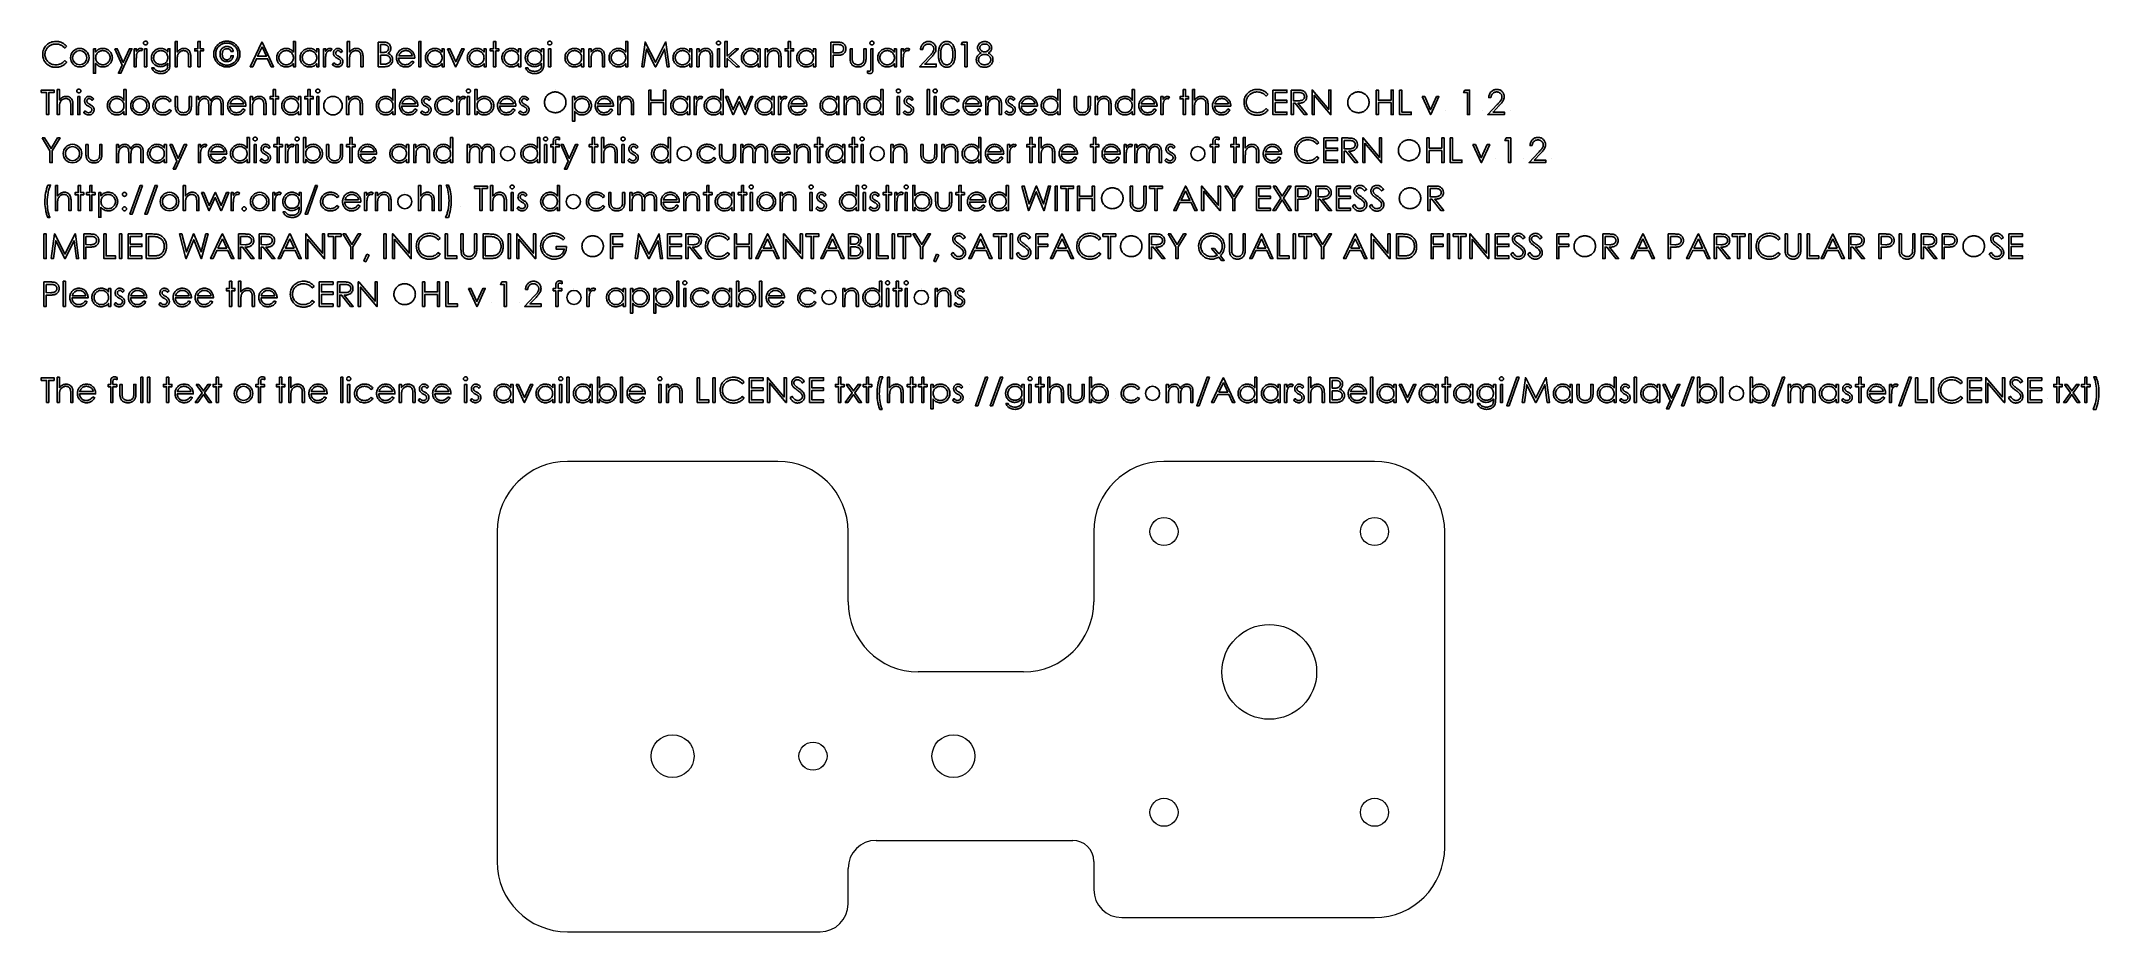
# Model space of a CAD drawing. Header units: millimetres. Extents: x -43 to 250, y -7 to 120.
import ezdxf

# ---------------------------------------------------------------- set-up
doc = ezdxf.new("R2010")
doc.units = ezdxf.units.MM

msp = doc.modelspace()

# ---------------------------------------------------------------- linework, layer by layer
at = {"color": 7, "linetype": 'Continuous'}
for p, q in [((93.42, 116.77), (93.42, 116.77)), ((-1.48, 111.69), (-1.48, 111.69)), ((30.16, 112.99), (30.16, 112.99)), ((144.58, 112.99), (144.58, 112.99)), ((156.96, 109.94), (156.96, 109.94)), ((162.3, 109.94), (162.3, 109.94)), ((166.3, 109.94), (166.3, 109.94)), ((151.8, 106.16), (151.8, 106.16)), ((23.43, 105.17), (23.43, 105.17)), ((48.55, 105.17), (48.55, 105.17)), ((76.06, 105.17), (76.06, 105.17)), ((121.74, 105.17), (121.74, 105.17)), ((164.19, 103.11), (164.19, 103.11)), ((168.18, 103.11), (168.18, 103.11)), ((172.17, 103.11), (172.17, 103.11)), ((8.75, 98.34), (8.75, 98.34)), ((32.76, 98.34), (32.76, 98.34)), ((109.53, 99.32), (109.53, 99.32)), ((151.94, 99.32), (151.94, 99.32)), ((16.69, 96.27), (16.69, 96.27)), ((35.5, 92.49), (35.5, 92.49)), ((112.23, 92.49), (112.23, 92.49)), ((176.84, 92.49), (176.84, 92.49)), ((232.26, 92.49), (232.26, 92.49)), ((240.11, 89.44), (240.11, 89.44)), ((8.71, 85.66), (8.71, 85.66)), ((21.09, 82.61), (21.09, 82.61)), ((25.09, 82.61), (25.09, 82.61)), ((32.85, 84.67), (32.85, 84.67)), ((69.2, 84.67), (69.2, 84.67)), ((82.34, 84.67), (82.34, 84.67)), ((89.25, 71), (89.25, 71)), ((115.28, 71), (115.28, 71)), ((198.47, 71), (198.47, 71)), ((69.28, 68.94), (69.28, 68.94)), ((89.25, 68.94), (89.25, 68.94)), ((109.94, 68.94), (109.94, 68.94)), ((242.85, 68.94), (242.85, 68.94))]:
    msp.add_line(p, q, dxfattribs=at)
at = {"color": 7, "linetype": 'Continuous', "lineweight": 15}
for p, q in [((61.91, 60), (31.91, 60)), ((146.91, 60), (116.91, 60)), ((21.91, 50), (21.91, 2.97)), ((71.91, 40), (71.91, 50)), ((106.91, 50), (106.91, 40)), ((156.91, 5), (156.91, 50)), ((96.91, 30), (81.91, 30)), ((75.91, 6), (103.91, 6)), ((106.91, 3), (106.91, -1)), ((71.91, -3.03), (71.91, 2)), ((110.91, -5), (146.91, -5)), ((31.91, -7.03), (67.91, -7.03))]:
    msp.add_line(p, q, dxfattribs=at)
at = {"color": 7, "linetype": 'Continuous', "flags": 128}
for points in [[(-39.42, 119.09), (-39.69, 118.88), (-39.69, 118.88), (-39.75, 118.95), (-39.81, 119.02), (-39.88, 119.08), (-39.95, 119.13), (-40.02, 119.19), (-40.09, 119.23), (-40.17, 119.28), (-40.25, 119.32), (-40.42, 119.38), (-40.59, 119.43), (-40.77, 119.46), (-40.96, 119.46), (-40.96, 119.46), (-41.07, 119.46), (-41.17, 119.45), (-41.28, 119.44), (-41.37, 119.41), (-41.47, 119.39), (-41.57, 119.35), (-41.66, 119.31), (-41.75, 119.27), (-41.84, 119.21), (-41.92, 119.16), (-42, 119.1), (-42.07, 119.03), (-42.14, 118.96), (-42.2, 118.89), (-42.26, 118.81), (-42.31, 118.73), (-42.36, 118.65), (-42.4, 118.56), (-42.44, 118.47), (-42.46, 118.38), (-42.49, 118.28), (-42.5, 118.18), (-42.51, 118.08), (-42.51, 117.98), (-42.51, 117.98), (-42.51, 117.83), (-42.49, 117.68), (-42.45, 117.54), (-42.4, 117.4), (-42.34, 117.27), (-42.26, 117.15), (-42.17, 117.03), (-42.07, 116.93), (-41.95, 116.83), (-41.83, 116.74), (-41.7, 116.67), (-41.56, 116.61), (-41.42, 116.56), (-41.27, 116.53), (-41.11, 116.51), (-40.94, 116.5), (-40.94, 116.5), (-40.76, 116.51), (-40.58, 116.54), (-40.42, 116.59), (-40.26, 116.65), (-40.1, 116.73), (-39.96, 116.83), (-39.82, 116.95), (-39.69, 117.09), (-39.69, 117.09), (-39.42, 116.88), (-39.42, 116.88), (-39.49, 116.79), (-39.56, 116.71), (-39.63, 116.64), (-39.71, 116.57), (-39.79, 116.5), (-39.88, 116.44), (-39.97, 116.39), (-40.07, 116.34), (-40.17, 116.29), (-40.27, 116.25), (-40.37, 116.22), (-40.48, 116.19), (-40.59, 116.17), (-40.71, 116.16), (-40.82, 116.15), (-40.94, 116.14), (-40.94, 116.14), (-41.05, 116.15), (-41.16, 116.15), (-41.27, 116.17), (-41.37, 116.18), (-41.48, 116.2), (-41.57, 116.23), (-41.67, 116.26), (-41.76, 116.3), (-41.85, 116.34), (-41.93, 116.38), (-42.02, 116.43), (-42.1, 116.49), (-42.17, 116.55), (-42.25, 116.61), (-42.32, 116.68), (-42.38, 116.76), (-42.38, 116.76), (-42.49, 116.89), (-42.58, 117.03), (-42.66, 117.17), (-42.72, 117.33), (-42.77, 117.49), (-42.8, 117.65), (-42.82, 117.82), (-42.83, 118), (-42.83, 118), (-42.82, 118.19), (-42.79, 118.37), (-42.75, 118.55), (-42.69, 118.71), (-42.62, 118.87), (-42.53, 119.02), (-42.42, 119.16), (-42.29, 119.3), (-42.15, 119.42), (-42.01, 119.53), (-41.85, 119.62), (-41.69, 119.69), (-41.51, 119.75), (-41.33, 119.79), (-41.14, 119.82), (-40.95, 119.82), (-40.95, 119.82), (-40.82, 119.82), (-40.71, 119.81), (-40.59, 119.8), (-40.48, 119.78), (-40.37, 119.75), (-40.27, 119.72), (-40.16, 119.68), (-40.06, 119.63), (-39.97, 119.58), (-39.88, 119.53), (-39.79, 119.46), (-39.71, 119.4), (-39.63, 119.33), (-39.55, 119.26), (-39.48, 119.18), (-39.42, 119.09)], [(-35.6, 118.79), (-35.29, 118.79), (-35.29, 118.79), (-35.29, 118.32), (-35.29, 118.32), (-35.19, 118.44), (-35.08, 118.55), (-34.96, 118.64), (-34.83, 118.71), (-34.7, 118.77), (-34.56, 118.81), (-34.41, 118.83), (-34.26, 118.84), (-34.26, 118.84), (-34.12, 118.83), (-33.99, 118.81), (-33.86, 118.78), (-33.74, 118.74), (-33.62, 118.69), (-33.51, 118.62), (-33.41, 118.54), (-33.31, 118.45), (-33.21, 118.35), (-33.13, 118.25), (-33.07, 118.14), (-33.01, 118.02), (-32.97, 117.91), (-32.94, 117.78), (-32.92, 117.65), (-32.91, 117.52), (-32.91, 117.52), (-32.92, 117.38), (-32.94, 117.25), (-32.97, 117.13), (-33.01, 117.01), (-33.06, 116.89), (-33.13, 116.78), (-33.21, 116.68), (-33.3, 116.58), (-33.4, 116.49), (-33.51, 116.41), (-33.62, 116.34), (-33.73, 116.29), (-33.85, 116.24), (-33.98, 116.21), (-34.11, 116.2), (-34.25, 116.19), (-34.25, 116.19), (-34.4, 116.2), (-34.55, 116.22), (-34.68, 116.26), (-34.82, 116.32), (-34.95, 116.39), (-35.07, 116.48), (-35.18, 116.58), (-35.29, 116.7), (-35.29, 116.7), (-35.29, 115.29), (-35.29, 115.29), (-35.6, 115.29), (-35.6, 115.29), (-35.6, 118.79)], [(-34.26, 118.52), (-34.37, 118.52), (-34.47, 118.5), (-34.57, 118.48), (-34.66, 118.45), (-34.75, 118.41), (-34.83, 118.36), (-34.92, 118.3), (-34.99, 118.23), (-35.06, 118.16), (-35.12, 118.08), (-35.17, 117.99), (-35.22, 117.9), (-35.25, 117.81), (-35.27, 117.71), (-35.28, 117.61), (-35.29, 117.51), (-35.29, 117.51), (-35.28, 117.37), (-35.26, 117.24), (-35.22, 117.11), (-35.16, 117), (-35.08, 116.89), (-35, 116.79), (-34.89, 116.71), (-34.78, 116.64), (-34.65, 116.58), (-34.52, 116.54), (-34.39, 116.51), (-34.25, 116.5), (-34.25, 116.5), (-34.12, 116.51), (-33.99, 116.54), (-33.87, 116.58), (-33.75, 116.64), (-33.63, 116.71), (-33.53, 116.8), (-33.44, 116.9), (-33.37, 117.01), (-33.31, 117.13), (-33.26, 117.26), (-33.23, 117.39), (-33.23, 117.52), (-33.23, 117.52), (-33.23, 117.65), (-33.26, 117.78), (-33.3, 117.9), (-33.37, 118.02), (-33.44, 118.13), (-33.53, 118.23), (-33.63, 118.32), (-33.74, 118.39), (-33.86, 118.45), (-33.99, 118.49), (-34.12, 118.51), (-34.26, 118.52)], [(-32.55, 118.79), (-32.21, 118.79), (-32.21, 118.79), (-31.35, 116.83), (-31.35, 116.83), (-30.47, 118.79), (-30.47, 118.79), (-30.13, 118.79), (-30.13, 118.79), (-31.7, 115.29), (-31.7, 115.29), (-32.04, 115.29), (-32.04, 115.29), (-31.52, 116.45), (-31.52, 116.45), (-32.55, 118.79)], [(-29.82, 118.79), (-29.5, 118.79), (-29.5, 118.79), (-29.5, 118.42), (-29.5, 118.42), (-29.43, 118.52), (-29.36, 118.61), (-29.28, 118.68), (-29.2, 118.74), (-29.12, 118.78), (-29.04, 118.81), (-28.96, 118.83), (-28.88, 118.84), (-28.88, 118.84), (-28.81, 118.83), (-28.74, 118.81), (-28.68, 118.79), (-28.6, 118.75), (-28.6, 118.75), (-28.78, 118.48), (-28.78, 118.48), (-28.82, 118.5), (-28.86, 118.51), (-28.9, 118.52), (-28.94, 118.52), (-28.94, 118.52), (-29.01, 118.51), (-29.09, 118.49), (-29.16, 118.45), (-29.23, 118.39), (-29.26, 118.35), (-29.3, 118.31), (-29.33, 118.27), (-29.35, 118.22), (-29.38, 118.16), (-29.4, 118.1), (-29.43, 118.04), (-29.45, 117.97), (-29.45, 117.97), (-29.46, 117.91), (-29.47, 117.84), (-29.48, 117.75), (-29.49, 117.64), (-29.49, 117.53), (-29.5, 117.4), (-29.5, 117.25), (-29.5, 117.09), (-29.5, 117.09), (-29.5, 116.23), (-29.5, 116.23), (-29.82, 116.23), (-29.82, 116.23), (-29.82, 118.79)], [(-28.18, 119.87), (-28.12, 119.86), (-28.07, 119.85), (-28.02, 119.82), (-27.97, 119.79), (-27.93, 119.75), (-27.91, 119.7), (-27.89, 119.65), (-27.89, 119.6), (-27.89, 119.6), (-27.89, 119.55), (-27.91, 119.5), (-27.93, 119.45), (-27.97, 119.41), (-28.02, 119.38), (-28.07, 119.35), (-28.12, 119.34), (-28.18, 119.33), (-28.18, 119.33), (-28.24, 119.34), (-28.29, 119.35), (-28.34, 119.38), (-28.38, 119.41), (-28.42, 119.45), (-28.45, 119.5), (-28.46, 119.55), (-28.47, 119.6), (-28.47, 119.6), (-28.46, 119.65), (-28.45, 119.7), (-28.42, 119.75), (-28.38, 119.79), (-28.34, 119.82), (-28.29, 119.85), (-28.24, 119.86), (-28.18, 119.87)], [(-28.33, 118.79), (-28.02, 118.79), (-28.02, 118.79), (-28.02, 116.23), (-28.02, 116.23), (-28.33, 116.23), (-28.33, 116.23), (-28.33, 118.79)], [(-25.01, 118.79), (-24.7, 118.79), (-24.7, 118.79), (-24.7, 116.76), (-24.7, 116.76), (-24.7, 116.63), (-24.71, 116.51), (-24.71, 116.4), (-24.72, 116.3), (-24.74, 116.2), (-24.75, 116.12), (-24.77, 116.04), (-24.79, 115.98), (-24.79, 115.98), (-24.83, 115.89), (-24.87, 115.81), (-24.92, 115.74), (-24.97, 115.67), (-25.03, 115.6), (-25.09, 115.54), (-25.16, 115.49), (-25.24, 115.44), (-25.32, 115.39), (-25.4, 115.35), (-25.49, 115.32), (-25.58, 115.29), (-25.68, 115.27), (-25.78, 115.26), (-25.89, 115.25), (-26, 115.25), (-26, 115.25), (-26.15, 115.25), (-26.3, 115.27), (-26.45, 115.3), (-26.58, 115.34), (-26.7, 115.39), (-26.82, 115.45), (-26.91, 115.52), (-27, 115.59), (-27.08, 115.68), (-27.16, 115.79), (-27.23, 115.91), (-27.3, 116.05), (-27.3, 116.05), (-26.99, 116.05), (-26.99, 116.05), (-26.91, 115.94), (-26.82, 115.84), (-26.72, 115.75), (-26.61, 115.68), (-26.48, 115.63), (-26.34, 115.59), (-26.19, 115.57), (-26.03, 115.56), (-26.03, 115.56), (-25.86, 115.57), (-25.71, 115.59), (-25.57, 115.63), (-25.45, 115.68), (-25.34, 115.75), (-25.25, 115.82), (-25.17, 115.9), (-25.11, 115.99), (-25.09, 116.04), (-25.07, 116.09), (-25.05, 116.16), (-25.04, 116.23), (-25.03, 116.31), (-25.02, 116.4), (-25.02, 116.49), (-25.01, 116.59), (-25.01, 116.59), (-25.01, 116.72), (-25.01, 116.72), (-25.11, 116.61), (-25.22, 116.51), (-25.34, 116.43), (-25.47, 116.36), (-25.6, 116.3), (-25.74, 116.27), (-25.89, 116.24), (-26.04, 116.23), (-26.04, 116.23), (-26.12, 116.24), (-26.21, 116.25), (-26.3, 116.26), (-26.38, 116.28), (-26.46, 116.3), (-26.54, 116.33), (-26.62, 116.37), (-26.7, 116.41), (-26.77, 116.45), (-26.84, 116.5), (-26.91, 116.56), (-26.97, 116.61), (-27.03, 116.67), (-27.08, 116.74), (-27.13, 116.8), (-27.18, 116.88), (-27.22, 116.95), (-27.25, 117.03), (-27.28, 117.1), (-27.31, 117.18), (-27.32, 117.27), (-27.34, 117.35), (-27.34, 117.43), (-27.35, 117.52), (-27.35, 117.52), (-27.34, 117.61), (-27.34, 117.69), (-27.32, 117.78), (-27.3, 117.86), (-27.28, 117.94), (-27.25, 118.02), (-27.21, 118.1), (-27.17, 118.18), (-27.13, 118.25), (-27.07, 118.32), (-27.02, 118.39), (-26.96, 118.45), (-26.9, 118.51), (-26.83, 118.56), (-26.76, 118.61), (-26.68, 118.66), (-26.6, 118.7), (-26.53, 118.74), (-26.45, 118.77), (-26.36, 118.79), (-26.28, 118.81), (-26.2, 118.83), (-26.11, 118.83), (-26.03, 118.84), (-26.03, 118.84), (-25.89, 118.83), (-25.75, 118.81), (-25.62, 118.78), (-25.49, 118.73), (-25.37, 118.66), (-25.25, 118.58), (-25.13, 118.47), (-25.01, 118.34), (-25.01, 118.34), (-25.01, 118.79)], [(-26, 118.52), (-26.14, 118.51), (-26.27, 118.49), (-26.4, 118.45), (-26.52, 118.39), (-26.63, 118.32), (-26.73, 118.23), (-26.82, 118.13), (-26.9, 118.02), (-26.96, 117.9), (-27, 117.77), (-27.02, 117.64), (-27.03, 117.51), (-27.03, 117.51), (-27.03, 117.41), (-27.02, 117.31), (-26.99, 117.22), (-26.96, 117.13), (-26.92, 117.04), (-26.87, 116.97), (-26.82, 116.89), (-26.75, 116.82), (-26.68, 116.76), (-26.6, 116.7), (-26.52, 116.65), (-26.43, 116.62), (-26.33, 116.59), (-26.23, 116.56), (-26.13, 116.55), (-26.02, 116.55), (-26.02, 116.55), (-25.91, 116.55), (-25.8, 116.56), (-25.7, 116.59), (-25.61, 116.62), (-25.52, 116.65), (-25.44, 116.7), (-25.36, 116.75), (-25.29, 116.82), (-25.23, 116.89), (-25.17, 116.96), (-25.12, 117.04), (-25.08, 117.13), (-25.05, 117.22), (-25.03, 117.32), (-25.02, 117.42), (-25.01, 117.53), (-25.01, 117.53), (-25.02, 117.67), (-25.05, 117.8), (-25.09, 117.92), (-25.14, 118.04), (-25.21, 118.14), (-25.29, 118.24), (-25.39, 118.32), (-25.5, 118.39), (-25.62, 118.45), (-25.74, 118.49), (-25.87, 118.51), (-26, 118.52)], [(-23.98, 119.82), (-23.67, 119.82), (-23.67, 119.82), (-23.67, 118.31), (-23.67, 118.31), (-23.56, 118.43), (-23.45, 118.54), (-23.34, 118.63), (-23.22, 118.7), (-23.1, 118.76), (-22.97, 118.8), (-22.83, 118.83), (-22.69, 118.84), (-22.69, 118.84), (-22.55, 118.83), (-22.42, 118.8), (-22.3, 118.76), (-22.18, 118.69), (-22.07, 118.61), (-21.98, 118.52), (-21.91, 118.42), (-21.85, 118.3), (-21.82, 118.24), (-21.8, 118.16), (-21.78, 118.08), (-21.77, 117.99), (-21.75, 117.89), (-21.75, 117.78), (-21.74, 117.67), (-21.74, 117.54), (-21.74, 117.54), (-21.74, 116.23), (-21.74, 116.23), (-22.05, 116.23), (-22.05, 116.23), (-22.05, 117.44), (-22.05, 117.44), (-22.05, 117.54), (-22.05, 117.64), (-22.06, 117.72), (-22.06, 117.8), (-22.07, 117.87), (-22.07, 117.93), (-22.08, 117.98), (-22.09, 118.02), (-22.09, 118.02), (-22.13, 118.14), (-22.18, 118.24), (-22.24, 118.33), (-22.32, 118.4), (-22.41, 118.45), (-22.51, 118.49), (-22.62, 118.51), (-22.75, 118.52), (-22.75, 118.52), (-22.83, 118.52), (-22.9, 118.51), (-22.97, 118.5), (-23.04, 118.47), (-23.11, 118.45), (-23.17, 118.41), (-23.24, 118.37), (-23.3, 118.33), (-23.36, 118.28), (-23.41, 118.22), (-23.46, 118.17), (-23.5, 118.11), (-23.54, 118.05), (-23.57, 117.98), (-23.6, 117.92), (-23.62, 117.85), (-23.62, 117.85), (-23.63, 117.79), (-23.64, 117.73), (-23.65, 117.66), (-23.66, 117.58), (-23.66, 117.49), (-23.67, 117.39), (-23.67, 117.28), (-23.67, 117.16), (-23.67, 117.16), (-23.67, 116.23), (-23.67, 116.23), (-23.98, 116.23), (-23.98, 116.23), (-23.98, 119.82)], [(-20.71, 119.82), (-20.39, 119.82), (-20.39, 119.82), (-20.39, 118.79), (-20.39, 118.79), (-19.94, 118.79), (-19.94, 118.79), (-19.94, 118.48), (-19.94, 118.48), (-20.39, 118.48), (-20.39, 118.48), (-20.39, 116.23), (-20.39, 116.23), (-20.71, 116.23), (-20.71, 116.23), (-20.71, 118.48), (-20.71, 118.48), (-21.16, 118.48), (-21.16, 118.48), (-21.16, 118.79), (-21.16, 118.79), (-20.71, 118.79), (-20.71, 118.79), (-20.71, 119.82)], [(-14.74, 118.03), (-14.74, 117.91), (-14.75, 117.79), (-14.77, 117.67), (-14.8, 117.55), (-14.84, 117.44), (-14.88, 117.33), (-14.93, 117.22), (-14.99, 117.11), (-15.05, 117.01), (-15.12, 116.91), (-15.2, 116.82), (-15.28, 116.73), (-15.37, 116.65), (-15.46, 116.57), (-15.56, 116.5), (-15.67, 116.44), (-15.78, 116.38), (-15.89, 116.33), (-16, 116.29), (-16.12, 116.25), (-16.24, 116.22), (-16.35, 116.2), (-16.48, 116.19), (-16.6, 116.19), (-16.6, 116.19), (-16.72, 116.19), (-16.84, 116.2), (-16.96, 116.22), (-17.08, 116.25), (-17.2, 116.29), (-17.31, 116.33), (-17.42, 116.38), (-17.53, 116.44), (-17.64, 116.5), (-17.74, 116.57), (-17.83, 116.65), (-17.92, 116.73), (-18, 116.82), (-18.08, 116.91), (-18.15, 117.01), (-18.21, 117.11), (-18.27, 117.22), (-18.32, 117.33), (-18.37, 117.44), (-18.4, 117.55), (-18.43, 117.67), (-18.45, 117.79), (-18.46, 117.91), (-18.46, 118.03), (-18.46, 118.03), (-18.46, 118.15), (-18.45, 118.27), (-18.43, 118.39), (-18.4, 118.51), (-18.37, 118.62), (-18.32, 118.73), (-18.27, 118.84), (-18.21, 118.95), (-18.15, 119.05), (-18.08, 119.15), (-18, 119.24), (-17.92, 119.33), (-17.83, 119.41), (-17.74, 119.49), (-17.64, 119.56), (-17.53, 119.62), (-17.42, 119.68), (-17.31, 119.73), (-17.2, 119.77), (-17.08, 119.81), (-16.97, 119.83), (-16.85, 119.85), (-16.72, 119.87), (-16.6, 119.87), (-16.6, 119.87), (-16.48, 119.87), (-16.35, 119.85), (-16.24, 119.83), (-16.12, 119.81), (-16, 119.77), (-15.89, 119.73), (-15.78, 119.68), (-15.67, 119.62), (-15.56, 119.56), (-15.46, 119.49), (-15.37, 119.41), (-15.28, 119.33), (-15.2, 119.24), (-15.12, 119.15), (-15.05, 119.05), (-14.99, 118.95), (-14.93, 118.84), (-14.88, 118.73), (-14.84, 118.62), (-14.8, 118.51), (-14.77, 118.39), (-14.75, 118.27), (-14.74, 118.15), (-14.74, 118.03)], [(-15.01, 118.03), (-15.01, 118.13), (-15.02, 118.24), (-15.04, 118.34), (-15.06, 118.44), (-15.09, 118.53), (-15.13, 118.63), (-15.17, 118.72), (-15.22, 118.81), (-15.28, 118.9), (-15.34, 118.99), (-15.4, 119.07), (-15.47, 119.14), (-15.55, 119.21), (-15.63, 119.27), (-15.71, 119.33), (-15.8, 119.39), (-15.9, 119.44), (-15.99, 119.48), (-16.09, 119.52), (-16.19, 119.55), (-16.29, 119.57), (-16.39, 119.59), (-16.5, 119.6), (-16.6, 119.6), (-16.6, 119.6), (-16.71, 119.6), (-16.81, 119.59), (-16.91, 119.57), (-17.01, 119.55), (-17.11, 119.52), (-17.21, 119.48), (-17.3, 119.44), (-17.4, 119.39), (-17.49, 119.33), (-17.57, 119.27), (-17.65, 119.21), (-17.73, 119.14), (-17.8, 119.06), (-17.86, 118.99), (-17.93, 118.9), (-17.98, 118.81), (-18.03, 118.72), (-18.07, 118.63), (-18.11, 118.53), (-18.14, 118.43), (-18.16, 118.34), (-18.18, 118.24), (-18.19, 118.13), (-18.19, 118.03), (-18.19, 118.03), (-18.19, 117.92), (-18.18, 117.82), (-18.16, 117.72), (-18.14, 117.62), (-18.11, 117.52), (-18.07, 117.43), (-18.03, 117.33), (-17.98, 117.24), (-17.92, 117.15), (-17.86, 117.07), (-17.8, 116.99), (-17.73, 116.92), (-17.65, 116.85), (-17.57, 116.78), (-17.49, 116.72), (-17.4, 116.67), (-17.3, 116.62), (-17.21, 116.58), (-17.11, 116.54), (-17.01, 116.51), (-16.91, 116.49), (-16.81, 116.47), (-16.71, 116.46), (-16.6, 116.46), (-16.6, 116.46), (-16.49, 116.46), (-16.39, 116.47), (-16.29, 116.49), (-16.19, 116.51), (-16.09, 116.54), (-15.99, 116.58), (-15.9, 116.62), (-15.8, 116.67), (-15.71, 116.72), (-15.63, 116.78), (-15.55, 116.85), (-15.47, 116.92), (-15.4, 116.99), (-15.34, 117.07), (-15.28, 117.15), (-15.22, 117.24), (-15.17, 117.33), (-15.13, 117.43), (-15.09, 117.52), (-15.06, 117.62), (-15.04, 117.72), (-15.02, 117.82), (-15.01, 117.92), (-15.01, 118.03)], [(-15.68, 118.39), (-15.99, 118.39), (-15.99, 118.39), (-16.03, 118.48), (-16.07, 118.56), (-16.12, 118.63), (-16.19, 118.69), (-16.27, 118.73), (-16.35, 118.77), (-16.45, 118.79), (-16.57, 118.79), (-16.57, 118.79), (-16.64, 118.79), (-16.71, 118.78), (-16.78, 118.76), (-16.85, 118.74), (-16.91, 118.71), (-16.96, 118.68), (-17.02, 118.64), (-17.06, 118.59), (-17.11, 118.54), (-17.15, 118.48), (-17.18, 118.41), (-17.2, 118.34), (-17.22, 118.26), (-17.24, 118.18), (-17.25, 118.09), (-17.25, 118), (-17.25, 118), (-17.25, 117.91), (-17.24, 117.82), (-17.23, 117.74), (-17.21, 117.66), (-17.18, 117.59), (-17.15, 117.53), (-17.11, 117.47), (-17.07, 117.42), (-17.02, 117.37), (-16.97, 117.33), (-16.92, 117.3), (-16.86, 117.27), (-16.8, 117.25), (-16.74, 117.23), (-16.67, 117.22), (-16.6, 117.22), (-16.6, 117.22), (-16.54, 117.22), (-16.48, 117.23), (-16.43, 117.24), (-16.38, 117.26), (-16.33, 117.28), (-16.28, 117.3), (-16.24, 117.33), (-16.2, 117.37), (-16.16, 117.41), (-16.13, 117.45), (-16.1, 117.5), (-16.07, 117.55), (-16.04, 117.61), (-16.02, 117.67), (-16.01, 117.73), (-15.99, 117.8), (-15.99, 117.8), (-15.68, 117.8), (-15.68, 117.8), (-15.7, 117.71), (-15.72, 117.62), (-15.74, 117.53), (-15.78, 117.45), (-15.82, 117.38), (-15.86, 117.31), (-15.92, 117.24), (-15.97, 117.18), (-16.04, 117.13), (-16.11, 117.08), (-16.18, 117.04), (-16.25, 117.01), (-16.33, 116.98), (-16.41, 116.97), (-16.49, 116.96), (-16.58, 116.95), (-16.58, 116.95), (-16.69, 116.96), (-16.79, 116.97), (-16.89, 116.99), (-16.98, 117.02), (-17.07, 117.06), (-17.15, 117.11), (-17.23, 117.17), (-17.3, 117.23), (-17.36, 117.31), (-17.41, 117.39), (-17.46, 117.47), (-17.5, 117.57), (-17.53, 117.66), (-17.55, 117.77), (-17.56, 117.89), (-17.57, 118.01), (-17.57, 118.01), (-17.56, 118.13), (-17.55, 118.25), (-17.53, 118.36), (-17.5, 118.47), (-17.46, 118.57), (-17.41, 118.66), (-17.35, 118.74), (-17.29, 118.82), (-17.21, 118.88), (-17.14, 118.94), (-17.06, 118.99), (-16.97, 119.03), (-16.88, 119.07), (-16.78, 119.09), (-16.68, 119.1), (-16.58, 119.11), (-16.58, 119.11), (-16.48, 119.1), (-16.39, 119.09), (-16.3, 119.08), (-16.22, 119.06), (-16.15, 119.03), (-16.07, 119), (-16.01, 118.96), (-15.95, 118.91), (-15.89, 118.86), (-15.84, 118.8), (-15.8, 118.75), (-15.76, 118.68), (-15.73, 118.62), (-15.71, 118.54), (-15.69, 118.47), (-15.68, 118.39)], [(-11.55, 119.73), (-9.94, 116.23), (-9.94, 116.23), (-10.28, 116.23), (-10.28, 116.23), (-10.8, 117.36), (-10.8, 117.36), (-12.38, 117.36), (-12.38, 117.36), (-12.91, 116.23), (-12.91, 116.23), (-13.26, 116.23), (-13.26, 116.23), (-11.6, 119.73), (-11.6, 119.73), (-11.55, 119.73)], [(-11.58, 119.05), (-12.21, 117.71), (-12.21, 117.71), (-10.96, 117.71), (-10.96, 117.71), (-11.58, 119.05)], [(-6.8, 119.82), (-6.8, 116.23), (-6.8, 116.23), (-7.11, 116.23), (-7.11, 116.23), (-7.11, 116.68), (-7.11, 116.68), (-7.22, 116.56), (-7.33, 116.46), (-7.46, 116.37), (-7.58, 116.31), (-7.72, 116.26), (-7.86, 116.22), (-8, 116.2), (-8.15, 116.19), (-8.15, 116.19), (-8.29, 116.2), (-8.42, 116.21), (-8.55, 116.24), (-8.67, 116.29), (-8.78, 116.34), (-8.89, 116.41), (-9, 116.49), (-9.1, 116.58), (-9.19, 116.68), (-9.27, 116.78), (-9.34, 116.89), (-9.39, 117.01), (-9.43, 117.13), (-9.46, 117.25), (-9.48, 117.38), (-9.49, 117.52), (-9.49, 117.52), (-9.48, 117.65), (-9.46, 117.78), (-9.43, 117.91), (-9.39, 118.02), (-9.33, 118.14), (-9.27, 118.25), (-9.19, 118.35), (-9.09, 118.45), (-8.99, 118.54), (-8.89, 118.62), (-8.78, 118.69), (-8.66, 118.74), (-8.54, 118.78), (-8.41, 118.81), (-8.28, 118.83), (-8.15, 118.84), (-8.15, 118.84), (-7.99, 118.83), (-7.84, 118.8), (-7.7, 118.76), (-7.57, 118.7), (-7.44, 118.63), (-7.32, 118.53), (-7.21, 118.42), (-7.11, 118.3), (-7.11, 118.3), (-7.11, 119.82), (-7.11, 119.82), (-6.8, 119.82)], [(-8.14, 118.52), (-8.28, 118.51), (-8.41, 118.49), (-8.54, 118.45), (-8.66, 118.39), (-8.77, 118.32), (-8.87, 118.23), (-8.96, 118.13), (-9.03, 118.02), (-9.1, 117.9), (-9.14, 117.78), (-9.17, 117.65), (-9.17, 117.52), (-9.17, 117.52), (-9.17, 117.39), (-9.14, 117.26), (-9.1, 117.13), (-9.03, 117.01), (-8.96, 116.9), (-8.87, 116.8), (-8.77, 116.71), (-8.65, 116.64), (-8.53, 116.58), (-8.41, 116.54), (-8.28, 116.51), (-8.14, 116.5), (-8.14, 116.5), (-8.01, 116.51), (-7.88, 116.54), (-7.75, 116.58), (-7.62, 116.64), (-7.51, 116.71), (-7.4, 116.79), (-7.32, 116.89), (-7.24, 117), (-7.19, 117.11), (-7.14, 117.24), (-7.12, 117.37), (-7.11, 117.51), (-7.11, 117.51), (-7.12, 117.61), (-7.13, 117.71), (-7.15, 117.81), (-7.18, 117.9), (-7.23, 117.99), (-7.28, 118.08), (-7.34, 118.16), (-7.41, 118.23), (-7.48, 118.3), (-7.57, 118.36), (-7.65, 118.41), (-7.74, 118.45), (-7.83, 118.48), (-7.93, 118.5), (-8.03, 118.52), (-8.14, 118.52)], [(-3.48, 118.79), (-3.48, 116.23), (-3.48, 116.23), (-3.79, 116.23), (-3.79, 116.23), (-3.79, 116.68), (-3.79, 116.68), (-3.9, 116.56), (-4.01, 116.46), (-4.13, 116.37), (-4.26, 116.31), (-4.4, 116.26), (-4.54, 116.22), (-4.68, 116.2), (-4.83, 116.19), (-4.83, 116.19), (-4.97, 116.2), (-5.1, 116.21), (-5.23, 116.24), (-5.35, 116.29), (-5.46, 116.34), (-5.57, 116.41), (-5.68, 116.49), (-5.78, 116.58), (-5.87, 116.68), (-5.95, 116.78), (-6.02, 116.89), (-6.07, 117.01), (-6.11, 117.13), (-6.14, 117.25), (-6.16, 117.38), (-6.17, 117.52), (-6.17, 117.52), (-6.16, 117.65), (-6.14, 117.78), (-6.11, 117.91), (-6.07, 118.02), (-6.01, 118.14), (-5.95, 118.25), (-5.87, 118.35), (-5.77, 118.45), (-5.67, 118.54), (-5.57, 118.62), (-5.46, 118.69), (-5.34, 118.74), (-5.22, 118.78), (-5.09, 118.81), (-4.96, 118.83), (-4.82, 118.84), (-4.82, 118.84), (-4.67, 118.83), (-4.52, 118.81), (-4.38, 118.77), (-4.25, 118.71), (-4.12, 118.64), (-4, 118.55), (-3.89, 118.44), (-3.79, 118.32), (-3.79, 118.32), (-3.79, 118.79), (-3.79, 118.79), (-3.48, 118.79)], [(-4.82, 118.52), (-4.96, 118.51), (-5.09, 118.49), (-5.22, 118.45), (-5.34, 118.39), (-5.45, 118.32), (-5.55, 118.23), (-5.64, 118.13), (-5.71, 118.02), (-5.78, 117.9), (-5.82, 117.78), (-5.85, 117.65), (-5.85, 117.52), (-5.85, 117.52), (-5.84, 117.39), (-5.82, 117.26), (-5.77, 117.13), (-5.71, 117.01), (-5.64, 116.9), (-5.55, 116.8), (-5.45, 116.71), (-5.33, 116.64), (-5.21, 116.58), (-5.09, 116.54), (-4.96, 116.51), (-4.82, 116.5), (-4.82, 116.5), (-4.69, 116.51), (-4.55, 116.54), (-4.43, 116.58), (-4.3, 116.64), (-4.19, 116.71), (-4.08, 116.79), (-4, 116.89), (-3.92, 117), (-3.86, 117.11), (-3.82, 117.24), (-3.8, 117.37), (-3.79, 117.51), (-3.79, 117.51), (-3.79, 117.61), (-3.81, 117.71), (-3.83, 117.81), (-3.86, 117.9), (-3.91, 117.99), (-3.96, 118.08), (-4.02, 118.16), (-4.09, 118.23), (-4.16, 118.3), (-4.24, 118.36), (-4.33, 118.41), (-4.42, 118.45), (-4.51, 118.48), (-4.61, 118.5), (-4.71, 118.52), (-4.82, 118.52)], [(-2.85, 118.79), (-2.53, 118.79), (-2.53, 118.79), (-2.53, 118.42), (-2.53, 118.42), (-2.46, 118.52), (-2.39, 118.61), (-2.31, 118.68), (-2.24, 118.74), (-2.16, 118.78), (-2.08, 118.81), (-1.99, 118.83), (-1.91, 118.84), (-1.91, 118.84), (-1.84, 118.83), (-1.78, 118.81), (-1.71, 118.79), (-1.64, 118.75), (-1.64, 118.75), (-1.81, 118.48), (-1.81, 118.48), (-1.85, 118.5), (-1.9, 118.51), (-1.93, 118.52), (-1.97, 118.52), (-1.97, 118.52), (-2.04, 118.51), (-2.12, 118.49), (-2.19, 118.45), (-2.26, 118.39), (-2.3, 118.35), (-2.33, 118.31), (-2.36, 118.27), (-2.39, 118.22), (-2.41, 118.16), (-2.44, 118.1), (-2.46, 118.04), (-2.48, 117.97), (-2.48, 117.97), (-2.49, 117.91), (-2.5, 117.84), (-2.51, 117.75), (-2.52, 117.64), (-2.53, 117.53), (-2.53, 117.4), (-2.53, 117.25), (-2.53, 117.09), (-2.53, 117.09), (-2.53, 116.23), (-2.53, 116.23), (-2.85, 116.23), (-2.85, 116.23), (-2.85, 118.79)], [(-0.11, 118.47), (-0.32, 118.25), (-0.32, 118.25), (-0.38, 118.32), (-0.44, 118.37), (-0.49, 118.42), (-0.55, 118.46), (-0.6, 118.48), (-0.66, 118.51), (-0.71, 118.52), (-0.77, 118.52), (-0.77, 118.52), (-0.83, 118.52), (-0.89, 118.5), (-0.95, 118.46), (-1, 118.42), (-1.04, 118.36), (-1.07, 118.31), (-1.09, 118.24), (-1.1, 118.18), (-1.1, 118.18), (-1.09, 118.12), (-1.08, 118.06), (-1.05, 118), (-1.01, 117.95), (-1.01, 117.95), (-0.99, 117.92), (-0.96, 117.89), (-0.92, 117.86), (-0.88, 117.82), (-0.83, 117.79), (-0.77, 117.76), (-0.71, 117.72), (-0.65, 117.68), (-0.65, 117.68), (-0.56, 117.64), (-0.49, 117.59), (-0.42, 117.55), (-0.36, 117.5), (-0.31, 117.46), (-0.26, 117.41), (-0.22, 117.37), (-0.18, 117.32), (-0.18, 117.32), (-0.13, 117.23), (-0.09, 117.14), (-0.07, 117.04), (-0.07, 116.93), (-0.07, 116.93), (-0.07, 116.85), (-0.08, 116.78), (-0.1, 116.71), (-0.12, 116.64), (-0.15, 116.58), (-0.19, 116.52), (-0.23, 116.46), (-0.28, 116.4), (-0.34, 116.35), (-0.39, 116.31), (-0.46, 116.27), (-0.52, 116.24), (-0.59, 116.22), (-0.66, 116.2), (-0.74, 116.19), (-0.81, 116.19), (-0.81, 116.19), (-0.92, 116.19), (-1.02, 116.21), (-1.12, 116.24), (-1.22, 116.28), (-1.32, 116.33), (-1.4, 116.39), (-1.48, 116.46), (-1.55, 116.54), (-1.55, 116.54), (-1.34, 116.77), (-1.34, 116.77), (-1.28, 116.71), (-1.22, 116.65), (-1.15, 116.61), (-1.09, 116.57), (-1.03, 116.54), (-0.96, 116.52), (-0.9, 116.51), (-0.83, 116.5), (-0.83, 116.5), (-0.74, 116.51), (-0.66, 116.53), (-0.58, 116.57), (-0.51, 116.63), (-0.45, 116.69), (-0.41, 116.76), (-0.39, 116.83), (-0.38, 116.91), (-0.38, 116.91), (-0.39, 116.98), (-0.4, 117.04), (-0.43, 117.1), (-0.47, 117.16), (-0.47, 117.16), (-0.49, 117.19), (-0.52, 117.21), (-0.56, 117.25), (-0.61, 117.28), (-0.66, 117.31), (-0.72, 117.35), (-0.78, 117.38), (-0.85, 117.42), (-0.85, 117.42), (-0.93, 117.47), (-1, 117.51), (-1.07, 117.55), (-1.13, 117.6), (-1.18, 117.64), (-1.22, 117.69), (-1.26, 117.73), (-1.29, 117.77), (-1.29, 117.77), (-1.35, 117.86), (-1.38, 117.96), (-1.4, 118.06), (-1.41, 118.17), (-1.41, 118.17), (-1.41, 118.24), (-1.4, 118.3), (-1.39, 118.37), (-1.37, 118.43), (-1.34, 118.49), (-1.31, 118.54), (-1.27, 118.6), (-1.23, 118.65), (-1.18, 118.69), (-1.13, 118.73), (-1.08, 118.76), (-1.02, 118.79), (-0.96, 118.81), (-0.9, 118.82), (-0.83, 118.83), (-0.77, 118.84), (-0.77, 118.84), (-0.68, 118.83), (-0.6, 118.81), (-0.52, 118.79), (-0.44, 118.75), (-0.36, 118.69), (-0.28, 118.63), (-0.19, 118.56), (-0.11, 118.47)], [(0.56, 119.82), (0.88, 119.82), (0.88, 119.82), (0.88, 118.31), (0.88, 118.31), (0.98, 118.43), (1.09, 118.54), (1.2, 118.63), (1.32, 118.7), (1.45, 118.76), (1.58, 118.8), (1.71, 118.83), (1.85, 118.84), (1.85, 118.84), (1.99, 118.83), (2.12, 118.8), (2.25, 118.76), (2.37, 118.69), (2.47, 118.61), (2.56, 118.52), (2.64, 118.42), (2.7, 118.3), (2.72, 118.24), (2.75, 118.16), (2.76, 118.08), (2.78, 117.99), (2.79, 117.89), (2.8, 117.78), (2.8, 117.67), (2.81, 117.54), (2.81, 117.54), (2.81, 116.23), (2.81, 116.23), (2.49, 116.23), (2.49, 116.23), (2.49, 117.44), (2.49, 117.44), (2.49, 117.54), (2.49, 117.64), (2.49, 117.72), (2.48, 117.8), (2.48, 117.87), (2.47, 117.93), (2.46, 117.98), (2.46, 118.02), (2.46, 118.02), (2.42, 118.14), (2.37, 118.24), (2.3, 118.33), (2.23, 118.4), (2.14, 118.45), (2.04, 118.49), (1.92, 118.51), (1.79, 118.52), (1.79, 118.52), (1.72, 118.52), (1.65, 118.51), (1.57, 118.5), (1.5, 118.47), (1.44, 118.45), (1.37, 118.41), (1.31, 118.37), (1.25, 118.33), (1.19, 118.28), (1.13, 118.22), (1.09, 118.17), (1.04, 118.11), (1.01, 118.05), (0.97, 117.98), (0.95, 117.92), (0.93, 117.85), (0.93, 117.85), (0.91, 117.79), (0.9, 117.73), (0.9, 117.66), (0.89, 117.58), (0.88, 117.49), (0.88, 117.39), (0.88, 117.28), (0.88, 117.16), (0.88, 117.16), (0.88, 116.23), (0.88, 116.23), (0.56, 116.23), (0.56, 116.23), (0.56, 119.82)], [(4.96, 119.73), (5.64, 119.73), (5.64, 119.73), (5.74, 119.73), (5.84, 119.73), (5.93, 119.72), (6.01, 119.71), (6.08, 119.69), (6.15, 119.68), (6.22, 119.66), (6.28, 119.63), (6.38, 119.58), (6.48, 119.51), (6.56, 119.42), (6.63, 119.33), (6.68, 119.22), (6.72, 119.11), (6.75, 118.99), (6.76, 118.87), (6.76, 118.87), (6.75, 118.75), (6.73, 118.64), (6.7, 118.54), (6.65, 118.44), (6.59, 118.34), (6.53, 118.26), (6.44, 118.19), (6.35, 118.12), (6.35, 118.12), (6.47, 118.07), (6.57, 118.02), (6.66, 117.97), (6.74, 117.91), (6.8, 117.84), (6.86, 117.77), (6.91, 117.69), (6.95, 117.61), (6.98, 117.52), (7.01, 117.43), (7.02, 117.33), (7.02, 117.23), (7.02, 117.23), (7.02, 117.13), (7.01, 117.03), (6.98, 116.93), (6.95, 116.84), (6.91, 116.76), (6.85, 116.67), (6.79, 116.6), (6.72, 116.52), (6.64, 116.45), (6.56, 116.4), (6.46, 116.35), (6.37, 116.31), (6.26, 116.27), (6.15, 116.25), (6.03, 116.24), (5.91, 116.23), (5.91, 116.23), (4.96, 116.23), (4.96, 116.23), (4.96, 119.73)], [(5.27, 119.38), (5.27, 118.25), (5.27, 118.25), (5.49, 118.25), (5.49, 118.25), (5.58, 118.25), (5.66, 118.26), (5.74, 118.26), (5.82, 118.27), (5.89, 118.28), (5.95, 118.29), (6, 118.31), (6.05, 118.32), (6.13, 118.36), (6.21, 118.41), (6.28, 118.47), (6.34, 118.54), (6.38, 118.61), (6.41, 118.69), (6.43, 118.77), (6.44, 118.86), (6.44, 118.86), (6.44, 118.92), (6.43, 118.97), (6.42, 119.03), (6.4, 119.07), (6.37, 119.12), (6.34, 119.16), (6.3, 119.2), (6.26, 119.24), (6.22, 119.27), (6.16, 119.3), (6.1, 119.32), (6.03, 119.34), (5.96, 119.36), (5.88, 119.37), (5.79, 119.37), (5.7, 119.38), (5.7, 119.38), (5.27, 119.38)], [(5.27, 117.89), (5.27, 116.59), (5.27, 116.59), (5.72, 116.59), (5.72, 116.59), (5.82, 116.59), (5.91, 116.6), (5.99, 116.6), (6.07, 116.61), (6.13, 116.62), (6.2, 116.63), (6.25, 116.65), (6.3, 116.67), (6.39, 116.71), (6.47, 116.76), (6.54, 116.82), (6.6, 116.89), (6.65, 116.97), (6.68, 117.05), (6.7, 117.14), (6.71, 117.23), (6.71, 117.23), (6.71, 117.28), (6.7, 117.34), (6.69, 117.39), (6.67, 117.44), (6.65, 117.49), (6.62, 117.53), (6.59, 117.58), (6.56, 117.62), (6.47, 117.7), (6.38, 117.76), (6.26, 117.82), (6.14, 117.85), (6.14, 117.85), (6.09, 117.86), (6.03, 117.87), (5.96, 117.88), (5.88, 117.88), (5.79, 117.89), (5.7, 117.89), (5.59, 117.89), (5.48, 117.89), (5.48, 117.89), (5.27, 117.89)], [(9.75, 117.04), (10.03, 116.9), (10.03, 116.9), (9.96, 116.78), (9.89, 116.67), (9.81, 116.58), (9.73, 116.5), (9.64, 116.43), (9.54, 116.37), (9.44, 116.31), (9.34, 116.27), (9.23, 116.23), (9.11, 116.21), (8.98, 116.19), (8.85, 116.19), (8.85, 116.19), (8.7, 116.2), (8.56, 116.21), (8.43, 116.25), (8.31, 116.29), (8.2, 116.35), (8.09, 116.42), (7.99, 116.5), (7.9, 116.59), (7.82, 116.7), (7.75, 116.8), (7.7, 116.91), (7.65, 117.02), (7.61, 117.14), (7.58, 117.26), (7.57, 117.38), (7.56, 117.51), (7.56, 117.51), (7.57, 117.62), (7.58, 117.74), (7.6, 117.85), (7.64, 117.96), (7.68, 118.06), (7.73, 118.17), (7.79, 118.26), (7.86, 118.36), (7.86, 118.36), (7.95, 118.47), (8.06, 118.57), (8.17, 118.65), (8.29, 118.72), (8.42, 118.77), (8.56, 118.81), (8.7, 118.83), (8.86, 118.84), (8.86, 118.84), (9.01, 118.83), (9.16, 118.81), (9.3, 118.77), (9.44, 118.71), (9.56, 118.64), (9.68, 118.55), (9.79, 118.45), (9.89, 118.33), (9.89, 118.33), (9.95, 118.24), (10.01, 118.14), (10.05, 118.04), (10.09, 117.93), (10.12, 117.82), (10.15, 117.7), (10.16, 117.58), (10.17, 117.45), (10.17, 117.45), (7.88, 117.45), (7.88, 117.45), (7.88, 117.34), (7.9, 117.25), (7.92, 117.16), (7.95, 117.07), (7.99, 116.99), (8.03, 116.91), (8.09, 116.84), (8.15, 116.77), (8.22, 116.71), (8.29, 116.65), (8.37, 116.61), (8.45, 116.57), (8.53, 116.54), (8.62, 116.52), (8.71, 116.51), (8.81, 116.5), (8.81, 116.5), (8.9, 116.51), (9, 116.52), (9.09, 116.54), (9.18, 116.56), (9.26, 116.6), (9.34, 116.63), (9.41, 116.68), (9.48, 116.72), (9.54, 116.78), (9.61, 116.85), (9.68, 116.94), (9.75, 117.04)], [(9.85, 117.76), (9.81, 117.88), (9.77, 117.99), (9.72, 118.09), (9.66, 118.18), (9.59, 118.25), (9.51, 118.32), (9.42, 118.38), (9.32, 118.43), (9.21, 118.47), (9.1, 118.5), (8.99, 118.52), (8.87, 118.52), (8.87, 118.52), (8.78, 118.52), (8.69, 118.51), (8.6, 118.49), (8.52, 118.46), (8.44, 118.43), (8.36, 118.39), (8.28, 118.34), (8.21, 118.28), (8.21, 118.28), (8.17, 118.24), (8.12, 118.18), (8.08, 118.13), (8.04, 118.07), (8, 118), (7.97, 117.92), (7.94, 117.84), (7.91, 117.76), (7.91, 117.76), (9.85, 117.76)], [(10.75, 119.82), (11.06, 119.82), (11.06, 119.82), (11.06, 116.23), (11.06, 116.23), (10.75, 116.23), (10.75, 116.23), (10.75, 119.82)], [(14.38, 118.79), (14.38, 116.23), (14.38, 116.23), (14.07, 116.23), (14.07, 116.23), (14.07, 116.68), (14.07, 116.68), (13.96, 116.56), (13.85, 116.46), (13.72, 116.37), (13.6, 116.31), (13.46, 116.26), (13.32, 116.22), (13.18, 116.2), (13.02, 116.19), (13.02, 116.19), (12.89, 116.2), (12.76, 116.21), (12.63, 116.24), (12.51, 116.29), (12.4, 116.34), (12.29, 116.41), (12.18, 116.49), (12.08, 116.58), (11.99, 116.68), (11.91, 116.78), (11.84, 116.89), (11.79, 117.01), (11.75, 117.13), (11.72, 117.25), (11.7, 117.38), (11.69, 117.52), (11.69, 117.52), (11.7, 117.65), (11.72, 117.78), (11.75, 117.91), (11.79, 118.02), (11.85, 118.14), (11.91, 118.25), (11.99, 118.35), (12.09, 118.45), (12.19, 118.54), (12.29, 118.62), (12.4, 118.69), (12.52, 118.74), (12.64, 118.78), (12.77, 118.81), (12.9, 118.83), (13.03, 118.84), (13.03, 118.84), (13.19, 118.83), (13.34, 118.81), (13.48, 118.77), (13.61, 118.71), (13.74, 118.64), (13.86, 118.55), (13.97, 118.44), (14.07, 118.32), (14.07, 118.32), (14.07, 118.79), (14.07, 118.79), (14.38, 118.79)], [(13.04, 118.52), (12.9, 118.51), (12.77, 118.49), (12.64, 118.45), (12.52, 118.39), (12.41, 118.32), (12.31, 118.23), (12.22, 118.13), (12.14, 118.02), (12.08, 117.9), (12.04, 117.78), (12.01, 117.65), (12.01, 117.52), (12.01, 117.52), (12.01, 117.39), (12.04, 117.26), (12.08, 117.13), (12.15, 117.01), (12.22, 116.9), (12.31, 116.8), (12.41, 116.71), (12.53, 116.64), (12.65, 116.58), (12.77, 116.54), (12.9, 116.51), (13.04, 116.5), (13.04, 116.5), (13.17, 116.51), (13.3, 116.54), (13.43, 116.58), (13.56, 116.64), (13.67, 116.71), (13.78, 116.79), (13.86, 116.89), (13.94, 117), (13.99, 117.11), (14.04, 117.24), (14.06, 117.37), (14.07, 117.51), (14.07, 117.51), (14.06, 117.61), (14.05, 117.71), (14.03, 117.81), (13.99, 117.9), (13.95, 117.99), (13.9, 118.08), (13.84, 118.16), (13.77, 118.23), (13.69, 118.3), (13.61, 118.36), (13.53, 118.41), (13.44, 118.45), (13.35, 118.48), (13.25, 118.5), (13.15, 118.52), (13.04, 118.52)], [(14.83, 118.79), (15.17, 118.79), (15.17, 118.79), (16.02, 116.93), (16.02, 116.93), (16.87, 118.79), (16.87, 118.79), (17.21, 118.79), (17.21, 118.79), (16.04, 116.23), (16.04, 116.23), (16, 116.23), (16, 116.23), (14.83, 118.79)], [(20.35, 118.79), (20.35, 116.23), (20.35, 116.23), (20.04, 116.23), (20.04, 116.23), (20.04, 116.68), (20.04, 116.68), (19.93, 116.56), (19.81, 116.46), (19.69, 116.37), (19.56, 116.31), (19.43, 116.26), (19.29, 116.22), (19.14, 116.2), (18.99, 116.19), (18.99, 116.19), (18.86, 116.2), (18.73, 116.21), (18.6, 116.24), (18.48, 116.29), (18.37, 116.34), (18.25, 116.41), (18.15, 116.49), (18.05, 116.58), (17.96, 116.68), (17.88, 116.78), (17.81, 116.89), (17.76, 117.01), (17.71, 117.13), (17.68, 117.25), (17.67, 117.38), (17.66, 117.52), (17.66, 117.52), (17.67, 117.65), (17.68, 117.78), (17.71, 117.91), (17.76, 118.02), (17.81, 118.14), (17.88, 118.25), (17.96, 118.35), (18.05, 118.45), (18.15, 118.54), (18.26, 118.62), (18.37, 118.69), (18.49, 118.74), (18.61, 118.78), (18.74, 118.81), (18.87, 118.83), (19, 118.84), (19, 118.84), (19.16, 118.83), (19.31, 118.81), (19.45, 118.77), (19.58, 118.71), (19.71, 118.64), (19.83, 118.55), (19.93, 118.44), (20.04, 118.32), (20.04, 118.32), (20.04, 118.79), (20.04, 118.79), (20.35, 118.79)], [(19.01, 118.52), (18.87, 118.51), (18.74, 118.49), (18.61, 118.45), (18.49, 118.39), (18.38, 118.32), (18.28, 118.23), (18.19, 118.13), (18.11, 118.02), (18.05, 117.9), (18.01, 117.78), (17.98, 117.65), (17.97, 117.52), (17.97, 117.52), (17.98, 117.39), (18.01, 117.26), (18.05, 117.13), (18.11, 117.01), (18.19, 116.9), (18.28, 116.8), (18.38, 116.71), (18.49, 116.64), (18.61, 116.58), (18.74, 116.54), (18.87, 116.51), (19, 116.5), (19, 116.5), (19.14, 116.51), (19.27, 116.54), (19.4, 116.58), (19.53, 116.64), (19.64, 116.71), (19.74, 116.79), (19.83, 116.89), (19.9, 117), (19.96, 117.11), (20, 117.24), (20.03, 117.37), (20.04, 117.51), (20.04, 117.51), (20.03, 117.61), (20.02, 117.71), (20, 117.81), (19.96, 117.9), (19.92, 117.99), (19.87, 118.08), (19.81, 118.16), (19.74, 118.23), (19.66, 118.3), (19.58, 118.36), (19.5, 118.41), (19.41, 118.45), (19.31, 118.48), (19.22, 118.5), (19.11, 118.52), (19.01, 118.52)], [(21.38, 119.82), (21.7, 119.82), (21.7, 119.82), (21.7, 118.79), (21.7, 118.79), (22.15, 118.79), (22.15, 118.79), (22.15, 118.48), (22.15, 118.48), (21.7, 118.48), (21.7, 118.48), (21.7, 116.23), (21.7, 116.23), (21.38, 116.23), (21.38, 116.23), (21.38, 118.48), (21.38, 118.48), (20.93, 118.48), (20.93, 118.48), (20.93, 118.79), (20.93, 118.79), (21.38, 118.79), (21.38, 118.79), (21.38, 119.82)], [(25.29, 118.79), (25.29, 116.23), (25.29, 116.23), (24.97, 116.23), (24.97, 116.23), (24.97, 116.68), (24.97, 116.68), (24.86, 116.56), (24.75, 116.46), (24.63, 116.37), (24.5, 116.31), (24.37, 116.26), (24.23, 116.22), (24.08, 116.2), (23.93, 116.19), (23.93, 116.19), (23.79, 116.2), (23.66, 116.21), (23.54, 116.24), (23.42, 116.29), (23.3, 116.34), (23.19, 116.41), (23.09, 116.49), (22.99, 116.58), (22.89, 116.68), (22.81, 116.78), (22.75, 116.89), (22.69, 117.01), (22.65, 117.13), (22.62, 117.25), (22.6, 117.38), (22.59, 117.52), (22.59, 117.52), (22.6, 117.65), (22.62, 117.78), (22.65, 117.91), (22.69, 118.02), (22.75, 118.14), (22.82, 118.25), (22.9, 118.35), (22.99, 118.45), (23.09, 118.54), (23.2, 118.62), (23.31, 118.69), (23.42, 118.74), (23.54, 118.78), (23.67, 118.81), (23.8, 118.83), (23.94, 118.84), (23.94, 118.84), (24.09, 118.83), (24.24, 118.81), (24.38, 118.77), (24.52, 118.71), (24.64, 118.64), (24.76, 118.55), (24.87, 118.44), (24.97, 118.32), (24.97, 118.32), (24.97, 118.79), (24.97, 118.79), (25.29, 118.79)], [(23.94, 118.52), (23.8, 118.51), (23.67, 118.49), (23.55, 118.45), (23.43, 118.39), (23.31, 118.32), (23.21, 118.23), (23.12, 118.13), (23.05, 118.02), (22.99, 117.9), (22.94, 117.78), (22.92, 117.65), (22.91, 117.52), (22.91, 117.52), (22.92, 117.39), (22.94, 117.26), (22.99, 117.13), (23.05, 117.01), (23.13, 116.9), (23.22, 116.8), (23.32, 116.71), (23.43, 116.64), (23.55, 116.58), (23.68, 116.54), (23.81, 116.51), (23.94, 116.5), (23.94, 116.5), (24.08, 116.51), (24.21, 116.54), (24.34, 116.58), (24.46, 116.64), (24.58, 116.71), (24.68, 116.79), (24.77, 116.89), (24.84, 117), (24.9, 117.11), (24.94, 117.24), (24.96, 117.37), (24.97, 117.51), (24.97, 117.51), (24.97, 117.61), (24.95, 117.71), (24.93, 117.81), (24.9, 117.9), (24.86, 117.99), (24.81, 118.08), (24.75, 118.16), (24.68, 118.23), (24.6, 118.3), (24.52, 118.36), (24.43, 118.41), (24.34, 118.45), (24.25, 118.48), (24.15, 118.5), (24.05, 118.52), (23.94, 118.52)], [(28.25, 118.79), (28.56, 118.79), (28.56, 118.79), (28.56, 116.76), (28.56, 116.76), (28.56, 116.63), (28.56, 116.51), (28.55, 116.4), (28.54, 116.3), (28.53, 116.2), (28.51, 116.12), (28.49, 116.04), (28.47, 115.98), (28.47, 115.98), (28.43, 115.89), (28.39, 115.81), (28.35, 115.74), (28.29, 115.67), (28.24, 115.6), (28.17, 115.54), (28.1, 115.49), (28.03, 115.44), (27.95, 115.39), (27.86, 115.35), (27.77, 115.32), (27.68, 115.29), (27.58, 115.27), (27.48, 115.26), (27.38, 115.25), (27.27, 115.25), (27.27, 115.25), (27.11, 115.25), (26.96, 115.27), (26.82, 115.3), (26.68, 115.34), (26.56, 115.39), (26.45, 115.45), (26.35, 115.52), (26.26, 115.59), (26.18, 115.68), (26.1, 115.79), (26.03, 115.91), (25.96, 116.05), (25.96, 116.05), (26.27, 116.05), (26.27, 116.05), (26.35, 115.94), (26.44, 115.84), (26.54, 115.75), (26.66, 115.68), (26.78, 115.63), (26.92, 115.59), (27.07, 115.57), (27.24, 115.56), (27.24, 115.56), (27.4, 115.57), (27.55, 115.59), (27.69, 115.63), (27.81, 115.68), (27.92, 115.75), (28.01, 115.82), (28.09, 115.9), (28.15, 115.99), (28.17, 116.04), (28.19, 116.09), (28.21, 116.16), (28.22, 116.23), (28.23, 116.31), (28.24, 116.4), (28.25, 116.49), (28.25, 116.59), (28.25, 116.59), (28.25, 116.72), (28.25, 116.72), (28.15, 116.61), (28.04, 116.51), (27.92, 116.43), (27.8, 116.36), (27.66, 116.3), (27.52, 116.27), (27.38, 116.24), (27.23, 116.23), (27.23, 116.23), (27.14, 116.24), (27.05, 116.25), (26.97, 116.26), (26.88, 116.28), (26.8, 116.3), (26.72, 116.33), (26.64, 116.37), (26.56, 116.41), (26.49, 116.45), (26.42, 116.5), (26.35, 116.56), (26.29, 116.61), (26.23, 116.67), (26.18, 116.74), (26.13, 116.8), (26.08, 116.88), (26.05, 116.95), (26.01, 117.03), (25.98, 117.1), (25.96, 117.18), (25.94, 117.27), (25.93, 117.35), (25.92, 117.43), (25.92, 117.52), (25.92, 117.52), (25.92, 117.61), (25.93, 117.69), (25.94, 117.78), (25.96, 117.86), (25.98, 117.94), (26.01, 118.02), (26.05, 118.1), (26.09, 118.18), (26.14, 118.25), (26.19, 118.32), (26.24, 118.39), (26.3, 118.45), (26.36, 118.51), (26.43, 118.56), (26.5, 118.61), (26.58, 118.66), (26.66, 118.7), (26.74, 118.74), (26.82, 118.77), (26.9, 118.79), (26.98, 118.81), (27.07, 118.83), (27.15, 118.83), (27.24, 118.84), (27.24, 118.84), (27.38, 118.83), (27.51, 118.81), (27.64, 118.78), (27.77, 118.73), (27.89, 118.66), (28.01, 118.58), (28.13, 118.47), (28.25, 118.34), (28.25, 118.34), (28.25, 118.79)], [(27.26, 118.52), (27.12, 118.51), (26.99, 118.49), (26.86, 118.45), (26.74, 118.39), (26.63, 118.32), (26.53, 118.23), (26.44, 118.13), (26.37, 118.02), (26.31, 117.9), (26.26, 117.77), (26.24, 117.64), (26.23, 117.51), (26.23, 117.51), (26.23, 117.41), (26.25, 117.31), (26.27, 117.22), (26.3, 117.13), (26.34, 117.04), (26.39, 116.97), (26.45, 116.89), (26.51, 116.82), (26.58, 116.76), (26.66, 116.7), (26.75, 116.65), (26.84, 116.62), (26.93, 116.59), (27.03, 116.56), (27.13, 116.55), (27.24, 116.55), (27.24, 116.55), (27.35, 116.55), (27.46, 116.56), (27.56, 116.59), (27.65, 116.62), (27.74, 116.65), (27.82, 116.7), (27.9, 116.75), (27.97, 116.82), (28.04, 116.89), (28.09, 116.96), (28.14, 117.04), (28.18, 117.13), (28.21, 117.22), (28.23, 117.32), (28.24, 117.42), (28.25, 117.53), (28.25, 117.53), (28.24, 117.67), (28.22, 117.8), (28.18, 117.92), (28.12, 118.04), (28.05, 118.14), (27.97, 118.24), (27.87, 118.32), (27.76, 118.39), (27.64, 118.45), (27.52, 118.49), (27.39, 118.51), (27.26, 118.52)], [(29.39, 119.87), (29.45, 119.86), (29.5, 119.85), (29.55, 119.82), (29.6, 119.79), (29.64, 119.75), (29.66, 119.7), (29.68, 119.65), (29.68, 119.6), (29.68, 119.6), (29.68, 119.55), (29.66, 119.5), (29.64, 119.45), (29.6, 119.41), (29.55, 119.38), (29.5, 119.35), (29.45, 119.34), (29.39, 119.33), (29.39, 119.33), (29.33, 119.34), (29.28, 119.35), (29.23, 119.38), (29.19, 119.41), (29.15, 119.45), (29.12, 119.5), (29.11, 119.55), (29.1, 119.6), (29.1, 119.6), (29.11, 119.65), (29.12, 119.7), (29.15, 119.75), (29.19, 119.79), (29.23, 119.82), (29.28, 119.85), (29.33, 119.86), (29.39, 119.87)], [(29.24, 118.79), (29.55, 118.79), (29.55, 118.79), (29.55, 116.23), (29.55, 116.23), (29.24, 116.23), (29.24, 116.23), (29.24, 118.79)], [(34.26, 118.79), (34.26, 116.23), (34.26, 116.23), (33.95, 116.23), (33.95, 116.23), (33.95, 116.68), (33.95, 116.68), (33.84, 116.56), (33.72, 116.46), (33.6, 116.37), (33.47, 116.31), (33.34, 116.26), (33.2, 116.22), (33.05, 116.2), (32.9, 116.19), (32.9, 116.19), (32.77, 116.2), (32.64, 116.21), (32.51, 116.24), (32.39, 116.29), (32.28, 116.34), (32.17, 116.41), (32.06, 116.49), (31.96, 116.58), (31.87, 116.68), (31.79, 116.78), (31.72, 116.89), (31.67, 117.01), (31.62, 117.13), (31.59, 117.25), (31.58, 117.38), (31.57, 117.52), (31.57, 117.52), (31.58, 117.65), (31.59, 117.78), (31.62, 117.91), (31.67, 118.02), (31.72, 118.14), (31.79, 118.25), (31.87, 118.35), (31.96, 118.45), (32.06, 118.54), (32.17, 118.62), (32.28, 118.69), (32.4, 118.74), (32.52, 118.78), (32.65, 118.81), (32.78, 118.83), (32.91, 118.84), (32.91, 118.84), (33.07, 118.83), (33.22, 118.81), (33.36, 118.77), (33.49, 118.71), (33.62, 118.64), (33.74, 118.55), (33.85, 118.44), (33.95, 118.32), (33.95, 118.32), (33.95, 118.79), (33.95, 118.79), (34.26, 118.79)], [(32.92, 118.52), (32.78, 118.51), (32.65, 118.49), (32.52, 118.45), (32.4, 118.39), (32.29, 118.32), (32.19, 118.23), (32.1, 118.13), (32.02, 118.02), (31.96, 117.9), (31.92, 117.78), (31.89, 117.65), (31.88, 117.52), (31.88, 117.52), (31.89, 117.39), (31.92, 117.26), (31.96, 117.13), (32.02, 117.01), (32.1, 116.9), (32.19, 116.8), (32.29, 116.71), (32.4, 116.64), (32.52, 116.58), (32.65, 116.54), (32.78, 116.51), (32.91, 116.5), (32.91, 116.5), (33.05, 116.51), (33.18, 116.54), (33.31, 116.58), (33.44, 116.64), (33.55, 116.71), (33.65, 116.79), (33.74, 116.89), (33.81, 117), (33.87, 117.11), (33.91, 117.24), (33.94, 117.37), (33.95, 117.51), (33.95, 117.51), (33.94, 117.61), (33.93, 117.71), (33.91, 117.81), (33.87, 117.9), (33.83, 117.99), (33.78, 118.08), (33.72, 118.16), (33.65, 118.23), (33.57, 118.3), (33.49, 118.36), (33.41, 118.41), (33.32, 118.45), (33.22, 118.48), (33.13, 118.5), (33.02, 118.52), (32.92, 118.52)], [(34.98, 118.79), (35.29, 118.79), (35.29, 118.79), (35.29, 118.33), (35.29, 118.33), (35.4, 118.45), (35.5, 118.56), (35.62, 118.65), (35.74, 118.72), (35.86, 118.77), (35.99, 118.81), (36.13, 118.83), (36.27, 118.84), (36.27, 118.84), (36.41, 118.83), (36.54, 118.8), (36.67, 118.76), (36.78, 118.69), (36.89, 118.61), (36.98, 118.52), (37.05, 118.42), (37.12, 118.3), (37.14, 118.24), (37.16, 118.16), (37.18, 118.08), (37.2, 117.99), (37.21, 117.89), (37.22, 117.78), (37.22, 117.66), (37.22, 117.54), (37.22, 117.54), (37.22, 116.23), (37.22, 116.23), (36.91, 116.23), (36.91, 116.23), (36.91, 117.44), (36.91, 117.44), (36.91, 117.54), (36.91, 117.64), (36.9, 117.72), (36.9, 117.8), (36.89, 117.87), (36.89, 117.93), (36.88, 117.98), (36.87, 118.02), (36.87, 118.02), (36.84, 118.14), (36.79, 118.24), (36.72, 118.33), (36.65, 118.4), (36.56, 118.45), (36.45, 118.49), (36.34, 118.51), (36.21, 118.52), (36.21, 118.52), (36.14, 118.52), (36.06, 118.51), (35.99, 118.5), (35.92, 118.47), (35.85, 118.45), (35.79, 118.41), (35.72, 118.37), (35.66, 118.33), (35.6, 118.28), (35.55, 118.22), (35.5, 118.17), (35.46, 118.11), (35.42, 118.05), (35.39, 117.98), (35.36, 117.92), (35.34, 117.85), (35.34, 117.85), (35.33, 117.79), (35.32, 117.73), (35.31, 117.66), (35.31, 117.58), (35.3, 117.49), (35.3, 117.39), (35.29, 117.28), (35.29, 117.16), (35.29, 117.16), (35.29, 116.23), (35.29, 116.23), (34.98, 116.23), (34.98, 116.23), (34.98, 118.79)], [(40.54, 119.82), (40.54, 116.23), (40.54, 116.23), (40.23, 116.23), (40.23, 116.23), (40.23, 116.68), (40.23, 116.68), (40.12, 116.56), (40.01, 116.46), (39.88, 116.37), (39.76, 116.31), (39.62, 116.26), (39.48, 116.22), (39.34, 116.2), (39.18, 116.19), (39.18, 116.19), (39.05, 116.2), (38.92, 116.21), (38.79, 116.24), (38.67, 116.29), (38.56, 116.34), (38.45, 116.41), (38.34, 116.49), (38.24, 116.58), (38.15, 116.68), (38.07, 116.78), (38, 116.89), (37.95, 117.01), (37.91, 117.13), (37.88, 117.25), (37.86, 117.38), (37.85, 117.52), (37.85, 117.52), (37.86, 117.65), (37.88, 117.78), (37.91, 117.91), (37.95, 118.02), (38.01, 118.14), (38.07, 118.25), (38.15, 118.35), (38.25, 118.45), (38.35, 118.54), (38.45, 118.62), (38.56, 118.69), (38.68, 118.74), (38.8, 118.78), (38.93, 118.81), (39.06, 118.83), (39.19, 118.84), (39.19, 118.84), (39.35, 118.83), (39.5, 118.8), (39.64, 118.76), (39.77, 118.7), (39.9, 118.63), (40.02, 118.53), (40.13, 118.42), (40.23, 118.3), (40.23, 118.3), (40.23, 119.82), (40.23, 119.82), (40.54, 119.82)], [(39.2, 118.52), (39.06, 118.51), (38.93, 118.49), (38.8, 118.45), (38.68, 118.39), (38.57, 118.32), (38.47, 118.23), (38.38, 118.13), (38.3, 118.02), (38.24, 117.9), (38.2, 117.78), (38.17, 117.65), (38.17, 117.52), (38.17, 117.52), (38.17, 117.39), (38.2, 117.26), (38.24, 117.13), (38.31, 117.01), (38.38, 116.9), (38.47, 116.8), (38.57, 116.71), (38.69, 116.64), (38.81, 116.58), (38.93, 116.54), (39.06, 116.51), (39.2, 116.5), (39.2, 116.5), (39.33, 116.51), (39.46, 116.54), (39.59, 116.58), (39.72, 116.64), (39.83, 116.71), (39.94, 116.79), (40.02, 116.89), (40.1, 117), (40.15, 117.11), (40.2, 117.24), (40.22, 117.37), (40.23, 117.51), (40.23, 117.51), (40.22, 117.61), (40.21, 117.71), (40.19, 117.81), (40.16, 117.9), (40.11, 117.99), (40.06, 118.08), (40, 118.16), (39.93, 118.23), (39.86, 118.3), (39.77, 118.36), (39.69, 118.41), (39.6, 118.45), (39.51, 118.48), (39.41, 118.5), (39.31, 118.52), (39.2, 118.52)], [(42.52, 116.23), (42.98, 119.73), (42.98, 119.73), (43.02, 119.73), (43.02, 119.73), (44.47, 116.86), (44.47, 116.86), (45.91, 119.73), (45.91, 119.73), (45.96, 119.73), (45.96, 119.73), (46.42, 116.23), (46.42, 116.23), (46.11, 116.23), (46.11, 116.23), (45.77, 118.75), (45.77, 118.75), (44.51, 116.23), (44.51, 116.23), (44.44, 116.23), (44.44, 116.23), (43.17, 118.76), (43.17, 118.76), (42.83, 116.23), (42.83, 116.23), (42.52, 116.23)], [(49.65, 118.79), (49.65, 116.23), (49.65, 116.23), (49.34, 116.23), (49.34, 116.23), (49.34, 116.68), (49.34, 116.68), (49.23, 116.56), (49.12, 116.46), (48.99, 116.37), (48.87, 116.31), (48.73, 116.26), (48.59, 116.22), (48.45, 116.2), (48.29, 116.19), (48.29, 116.19), (48.16, 116.2), (48.03, 116.21), (47.9, 116.24), (47.78, 116.29), (47.67, 116.34), (47.56, 116.41), (47.45, 116.49), (47.35, 116.58), (47.26, 116.68), (47.18, 116.78), (47.11, 116.89), (47.06, 117.01), (47.01, 117.13), (46.98, 117.25), (46.97, 117.38), (46.96, 117.52), (46.96, 117.52), (46.97, 117.65), (46.98, 117.78), (47.02, 117.91), (47.06, 118.02), (47.11, 118.14), (47.18, 118.25), (47.26, 118.35), (47.35, 118.45), (47.46, 118.54), (47.56, 118.62), (47.67, 118.69), (47.79, 118.74), (47.91, 118.78), (48.04, 118.81), (48.17, 118.83), (48.3, 118.84), (48.3, 118.84), (48.46, 118.83), (48.61, 118.81), (48.75, 118.77), (48.88, 118.71), (49.01, 118.64), (49.13, 118.55), (49.24, 118.44), (49.34, 118.32), (49.34, 118.32), (49.34, 118.79), (49.34, 118.79), (49.65, 118.79)], [(48.31, 118.52), (48.17, 118.51), (48.04, 118.49), (47.91, 118.45), (47.79, 118.39), (47.68, 118.32), (47.58, 118.23), (47.49, 118.13), (47.41, 118.02), (47.35, 117.9), (47.31, 117.78), (47.28, 117.65), (47.27, 117.52), (47.27, 117.52), (47.28, 117.39), (47.31, 117.26), (47.35, 117.13), (47.42, 117.01), (47.49, 116.9), (47.58, 116.8), (47.68, 116.71), (47.79, 116.64), (47.92, 116.58), (48.04, 116.54), (48.17, 116.51), (48.3, 116.5), (48.3, 116.5), (48.44, 116.51), (48.57, 116.54), (48.7, 116.58), (48.83, 116.64), (48.94, 116.71), (49.04, 116.79), (49.13, 116.89), (49.21, 117), (49.26, 117.11), (49.31, 117.24), (49.33, 117.37), (49.34, 117.51), (49.34, 117.51), (49.33, 117.61), (49.32, 117.71), (49.3, 117.81), (49.26, 117.9), (49.22, 117.99), (49.17, 118.08), (49.11, 118.16), (49.04, 118.23), (48.96, 118.3), (48.88, 118.36), (48.8, 118.41), (48.71, 118.45), (48.61, 118.48), (48.52, 118.5), (48.41, 118.52), (48.31, 118.52)], [(50.37, 118.79), (50.68, 118.79), (50.68, 118.79), (50.68, 118.33), (50.68, 118.33), (50.79, 118.45), (50.9, 118.56), (51.01, 118.65), (51.13, 118.72), (51.25, 118.77), (51.38, 118.81), (51.52, 118.83), (51.66, 118.84), (51.66, 118.84), (51.8, 118.83), (51.93, 118.8), (52.06, 118.76), (52.17, 118.69), (52.28, 118.61), (52.37, 118.52), (52.45, 118.42), (52.51, 118.3), (52.53, 118.24), (52.55, 118.16), (52.57, 118.08), (52.59, 117.99), (52.6, 117.89), (52.61, 117.78), (52.61, 117.66), (52.61, 117.54), (52.61, 117.54), (52.61, 116.23), (52.61, 116.23), (52.3, 116.23), (52.3, 116.23), (52.3, 117.44), (52.3, 117.44), (52.3, 117.54), (52.3, 117.64), (52.3, 117.72), (52.29, 117.8), (52.29, 117.87), (52.28, 117.93), (52.27, 117.98), (52.26, 118.02), (52.26, 118.02), (52.23, 118.14), (52.18, 118.24), (52.11, 118.33), (52.04, 118.4), (51.95, 118.45), (51.85, 118.49), (51.73, 118.51), (51.6, 118.52), (51.6, 118.52), (51.53, 118.52), (51.45, 118.51), (51.38, 118.5), (51.31, 118.47), (51.24, 118.45), (51.18, 118.41), (51.11, 118.37), (51.05, 118.33), (50.99, 118.28), (50.94, 118.22), (50.89, 118.17), (50.85, 118.11), (50.81, 118.05), (50.78, 117.98), (50.75, 117.92), (50.73, 117.85), (50.73, 117.85), (50.72, 117.79), (50.71, 117.73), (50.7, 117.66), (50.7, 117.58), (50.69, 117.49), (50.69, 117.39), (50.69, 117.28), (50.68, 117.16), (50.68, 117.16), (50.68, 116.23), (50.68, 116.23), (50.37, 116.23), (50.37, 116.23), (50.37, 118.79)], [(53.44, 119.87), (53.5, 119.86), (53.55, 119.85), (53.6, 119.82), (53.65, 119.79), (53.69, 119.75), (53.71, 119.7), (53.73, 119.65), (53.74, 119.6), (53.74, 119.6), (53.73, 119.55), (53.71, 119.5), (53.69, 119.45), (53.65, 119.41), (53.6, 119.38), (53.55, 119.35), (53.5, 119.34), (53.44, 119.33), (53.44, 119.33), (53.39, 119.34), (53.33, 119.35), (53.28, 119.38), (53.24, 119.41), (53.2, 119.45), (53.17, 119.5), (53.16, 119.55), (53.15, 119.6), (53.15, 119.6), (53.16, 119.65), (53.17, 119.7), (53.2, 119.75), (53.24, 119.79), (53.28, 119.82), (53.33, 119.85), (53.39, 119.86), (53.44, 119.87)], [(53.29, 118.79), (53.6, 118.79), (53.6, 118.79), (53.6, 116.23), (53.6, 116.23), (53.29, 116.23), (53.29, 116.23), (53.29, 118.79)], [(54.36, 119.82), (54.68, 119.82), (54.68, 119.82), (54.68, 117.75), (54.68, 117.75), (55.84, 118.79), (55.84, 118.79), (56.29, 118.79), (56.29, 118.79), (54.94, 117.58), (54.94, 117.58), (56.43, 116.23), (56.43, 116.23), (55.98, 116.23), (55.98, 116.23), (54.68, 117.41), (54.68, 117.41), (54.68, 116.23), (54.68, 116.23), (54.36, 116.23), (54.36, 116.23), (54.36, 119.82)], [(59.39, 118.79), (59.39, 116.23), (59.39, 116.23), (59.08, 116.23), (59.08, 116.23), (59.08, 116.68), (59.08, 116.68), (58.97, 116.56), (58.85, 116.46), (58.73, 116.37), (58.6, 116.31), (58.47, 116.26), (58.33, 116.22), (58.18, 116.2), (58.03, 116.19), (58.03, 116.19), (57.9, 116.2), (57.77, 116.21), (57.64, 116.24), (57.52, 116.29), (57.4, 116.34), (57.29, 116.41), (57.19, 116.49), (57.09, 116.58), (57, 116.68), (56.92, 116.78), (56.85, 116.89), (56.79, 117.01), (56.75, 117.13), (56.72, 117.25), (56.7, 117.38), (56.7, 117.52), (56.7, 117.52), (56.7, 117.65), (56.72, 117.78), (56.75, 117.91), (56.8, 118.02), (56.85, 118.14), (56.92, 118.25), (57, 118.35), (57.09, 118.45), (57.19, 118.54), (57.3, 118.62), (57.41, 118.69), (57.53, 118.74), (57.65, 118.78), (57.77, 118.81), (57.9, 118.83), (58.04, 118.84), (58.04, 118.84), (58.2, 118.83), (58.35, 118.81), (58.49, 118.77), (58.62, 118.71), (58.75, 118.64), (58.86, 118.55), (58.97, 118.44), (59.08, 118.32), (59.08, 118.32), (59.08, 118.79), (59.08, 118.79), (59.39, 118.79)], [(58.04, 118.52), (57.91, 118.51), (57.78, 118.49), (57.65, 118.45), (57.53, 118.39), (57.42, 118.32), (57.32, 118.23), (57.23, 118.13), (57.15, 118.02), (57.09, 117.9), (57.05, 117.78), (57.02, 117.65), (57.01, 117.52), (57.01, 117.52), (57.02, 117.39), (57.05, 117.26), (57.09, 117.13), (57.15, 117.01), (57.23, 116.9), (57.32, 116.8), (57.42, 116.71), (57.53, 116.64), (57.65, 116.58), (57.78, 116.54), (57.91, 116.51), (58.04, 116.5), (58.04, 116.5), (58.18, 116.51), (58.31, 116.54), (58.44, 116.58), (58.56, 116.64), (58.68, 116.71), (58.78, 116.79), (58.87, 116.89), (58.94, 117), (59, 117.11), (59.04, 117.24), (59.07, 117.37), (59.08, 117.51), (59.08, 117.51), (59.07, 117.61), (59.06, 117.71), (59.03, 117.81), (59, 117.9), (58.96, 117.99), (58.91, 118.08), (58.85, 118.16), (58.78, 118.23), (58.7, 118.3), (58.62, 118.36), (58.54, 118.41), (58.45, 118.45), (58.35, 118.48), (58.25, 118.5), (58.15, 118.52), (58.04, 118.52)], [(60.11, 118.79), (60.42, 118.79), (60.42, 118.79), (60.42, 118.33), (60.42, 118.33), (60.52, 118.45), (60.63, 118.56), (60.75, 118.65), (60.87, 118.72), (60.99, 118.77), (61.12, 118.81), (61.25, 118.83), (61.39, 118.84), (61.39, 118.84), (61.54, 118.83), (61.67, 118.8), (61.79, 118.76), (61.91, 118.69), (62.02, 118.61), (62.11, 118.52), (62.18, 118.42), (62.24, 118.3), (62.27, 118.24), (62.29, 118.16), (62.31, 118.08), (62.32, 117.99), (62.34, 117.89), (62.34, 117.78), (62.35, 117.66), (62.35, 117.54), (62.35, 117.54), (62.35, 116.23), (62.35, 116.23), (62.04, 116.23), (62.04, 116.23), (62.04, 117.44), (62.04, 117.44), (62.04, 117.54), (62.04, 117.64), (62.03, 117.72), (62.03, 117.8), (62.02, 117.87), (62.02, 117.93), (62.01, 117.98), (62, 118.02), (62, 118.02), (61.96, 118.14), (61.91, 118.24), (61.85, 118.33), (61.77, 118.4), (61.69, 118.45), (61.58, 118.49), (61.47, 118.51), (61.34, 118.52), (61.34, 118.52), (61.26, 118.52), (61.19, 118.51), (61.12, 118.5), (61.05, 118.47), (60.98, 118.45), (60.92, 118.41), (60.85, 118.37), (60.79, 118.33), (60.73, 118.28), (60.68, 118.22), (60.63, 118.17), (60.59, 118.11), (60.55, 118.05), (60.52, 117.98), (60.49, 117.92), (60.47, 117.85), (60.47, 117.85), (60.46, 117.79), (60.45, 117.73), (60.44, 117.66), (60.43, 117.58), (60.43, 117.49), (60.42, 117.39), (60.42, 117.28), (60.42, 117.16), (60.42, 117.16), (60.42, 116.23), (60.42, 116.23), (60.11, 116.23), (60.11, 116.23), (60.11, 118.79)], [(63.38, 119.82), (63.7, 119.82), (63.7, 119.82), (63.7, 118.79), (63.7, 118.79), (64.15, 118.79), (64.15, 118.79), (64.15, 118.48), (64.15, 118.48), (63.7, 118.48), (63.7, 118.48), (63.7, 116.23), (63.7, 116.23), (63.38, 116.23), (63.38, 116.23), (63.38, 118.48), (63.38, 118.48), (62.93, 118.48), (62.93, 118.48), (62.93, 118.79), (62.93, 118.79), (63.38, 118.79), (63.38, 118.79), (63.38, 119.82)], [(67.29, 118.79), (67.29, 116.23), (67.29, 116.23), (66.97, 116.23), (66.97, 116.23), (66.97, 116.68), (66.97, 116.68), (66.86, 116.56), (66.75, 116.46), (66.63, 116.37), (66.5, 116.31), (66.37, 116.26), (66.23, 116.22), (66.08, 116.2), (65.93, 116.19), (65.93, 116.19), (65.79, 116.2), (65.66, 116.21), (65.54, 116.24), (65.42, 116.29), (65.3, 116.34), (65.19, 116.41), (65.09, 116.49), (64.99, 116.58), (64.89, 116.68), (64.81, 116.78), (64.75, 116.89), (64.69, 117.01), (64.65, 117.13), (64.62, 117.25), (64.6, 117.38), (64.59, 117.52), (64.59, 117.52), (64.6, 117.65), (64.62, 117.78), (64.65, 117.91), (64.69, 118.02), (64.75, 118.14), (64.82, 118.25), (64.9, 118.35), (64.99, 118.45), (65.09, 118.54), (65.2, 118.62), (65.31, 118.69), (65.42, 118.74), (65.54, 118.78), (65.67, 118.81), (65.8, 118.83), (65.94, 118.84), (65.94, 118.84), (66.09, 118.83), (66.24, 118.81), (66.38, 118.77), (66.52, 118.71), (66.64, 118.64), (66.76, 118.55), (66.87, 118.44), (66.97, 118.32), (66.97, 118.32), (66.97, 118.79), (66.97, 118.79), (67.29, 118.79)], [(65.94, 118.52), (65.8, 118.51), (65.67, 118.49), (65.55, 118.45), (65.43, 118.39), (65.31, 118.32), (65.21, 118.23), (65.12, 118.13), (65.05, 118.02), (64.99, 117.9), (64.94, 117.78), (64.92, 117.65), (64.91, 117.52), (64.91, 117.52), (64.92, 117.39), (64.94, 117.26), (64.99, 117.13), (65.05, 117.01), (65.13, 116.9), (65.22, 116.8), (65.32, 116.71), (65.43, 116.64), (65.55, 116.58), (65.68, 116.54), (65.81, 116.51), (65.94, 116.5), (65.94, 116.5), (66.08, 116.51), (66.21, 116.54), (66.34, 116.58), (66.46, 116.64), (66.58, 116.71), (66.68, 116.79), (66.77, 116.89), (66.84, 117), (66.9, 117.11), (66.94, 117.24), (66.96, 117.37), (66.97, 117.51), (66.97, 117.51), (66.97, 117.61), (66.95, 117.71), (66.93, 117.81), (66.9, 117.9), (66.86, 117.99), (66.81, 118.08), (66.75, 118.16), (66.68, 118.23), (66.6, 118.3), (66.52, 118.36), (66.43, 118.41), (66.34, 118.45), (66.25, 118.48), (66.15, 118.5), (66.05, 118.52), (65.94, 118.52)], [(69.44, 119.73), (70.13, 119.73), (70.13, 119.73), (70.27, 119.73), (70.4, 119.73), (70.52, 119.73), (70.62, 119.72), (70.72, 119.71), (70.8, 119.7), (70.87, 119.69), (70.92, 119.68), (70.92, 119.68), (71, 119.66), (71.07, 119.63), (71.13, 119.6), (71.19, 119.57), (71.25, 119.53), (71.31, 119.48), (71.36, 119.43), (71.41, 119.38), (71.45, 119.32), (71.49, 119.25), (71.52, 119.19), (71.55, 119.12), (71.57, 119.04), (71.58, 118.96), (71.59, 118.88), (71.59, 118.8), (71.59, 118.8), (71.59, 118.71), (71.58, 118.63), (71.57, 118.55), (71.55, 118.47), (71.52, 118.4), (71.49, 118.34), (71.45, 118.27), (71.41, 118.21), (71.36, 118.16), (71.31, 118.11), (71.25, 118.06), (71.19, 118.02), (71.12, 117.99), (71.05, 117.96), (70.98, 117.93), (70.9, 117.91), (70.9, 117.91), (70.83, 117.89), (70.75, 117.88), (70.66, 117.87), (70.55, 117.86), (70.44, 117.86), (70.31, 117.85), (70.16, 117.85), (70.01, 117.85), (70.01, 117.85), (69.76, 117.85), (69.76, 117.85), (69.76, 116.23), (69.76, 116.23), (69.44, 116.23), (69.44, 116.23), (69.44, 119.73)], [(69.76, 119.38), (69.76, 118.21), (69.76, 118.21), (70.37, 118.2), (70.37, 118.2), (70.46, 118.2), (70.54, 118.2), (70.62, 118.21), (70.69, 118.22), (70.75, 118.23), (70.81, 118.24), (70.86, 118.25), (70.91, 118.26), (70.99, 118.3), (71.07, 118.35), (71.13, 118.41), (71.18, 118.47), (71.23, 118.55), (71.26, 118.62), (71.27, 118.71), (71.28, 118.79), (71.28, 118.79), (71.27, 118.88), (71.26, 118.96), (71.23, 119.04), (71.18, 119.11), (71.13, 119.18), (71.07, 119.23), (71, 119.28), (70.92, 119.31), (70.88, 119.33), (70.83, 119.34), (70.77, 119.35), (70.71, 119.36), (70.64, 119.37), (70.57, 119.37), (70.48, 119.37), (70.4, 119.38), (70.4, 119.38), (69.76, 119.38)], [(72.18, 118.79), (72.49, 118.79), (72.49, 118.79), (72.49, 117.61), (72.49, 117.61), (72.49, 117.5), (72.5, 117.41), (72.5, 117.32), (72.5, 117.24), (72.51, 117.17), (72.52, 117.11), (72.53, 117.05), (72.54, 117.01), (72.54, 117.01), (72.56, 116.95), (72.59, 116.9), (72.62, 116.85), (72.65, 116.8), (72.69, 116.75), (72.73, 116.71), (72.78, 116.67), (72.83, 116.64), (72.94, 116.58), (73.06, 116.54), (73.19, 116.51), (73.33, 116.5), (73.33, 116.5), (73.47, 116.51), (73.6, 116.54), (73.71, 116.58), (73.82, 116.64), (73.91, 116.71), (73.99, 116.79), (74.05, 116.88), (74.1, 116.98), (74.1, 116.98), (74.11, 117.02), (74.12, 117.08), (74.13, 117.14), (74.14, 117.21), (74.15, 117.29), (74.15, 117.39), (74.15, 117.49), (74.15, 117.61), (74.15, 117.61), (74.15, 118.79), (74.15, 118.79), (74.47, 118.79), (74.47, 118.79), (74.47, 117.55), (74.47, 117.55), (74.46, 117.42), (74.46, 117.3), (74.45, 117.19), (74.44, 117.09), (74.42, 116.99), (74.4, 116.9), (74.37, 116.83), (74.34, 116.76), (74.31, 116.69), (74.27, 116.63), (74.23, 116.57), (74.18, 116.52), (74.13, 116.47), (74.08, 116.42), (74.02, 116.38), (73.96, 116.34), (73.9, 116.3), (73.83, 116.27), (73.75, 116.25), (73.68, 116.23), (73.59, 116.21), (73.51, 116.2), (73.42, 116.19), (73.32, 116.19), (73.32, 116.19), (73.23, 116.19), (73.14, 116.2), (73.06, 116.21), (72.97, 116.23), (72.9, 116.25), (72.82, 116.27), (72.75, 116.3), (72.69, 116.34), (72.62, 116.38), (72.57, 116.42), (72.51, 116.47), (72.46, 116.52), (72.42, 116.57), (72.38, 116.63), (72.34, 116.69), (72.3, 116.76), (72.27, 116.83), (72.25, 116.91), (72.23, 117), (72.21, 117.1), (72.2, 117.2), (72.19, 117.32), (72.18, 117.44), (72.18, 117.57), (72.18, 117.57), (72.18, 118.79)], [(75.14, 118.79), (75.45, 118.79), (75.45, 118.79), (75.45, 115.86), (75.45, 115.86), (75.45, 115.78), (75.45, 115.71), (75.44, 115.64), (75.43, 115.58), (75.41, 115.53), (75.39, 115.48), (75.37, 115.43), (75.34, 115.39), (75.32, 115.36), (75.28, 115.33), (75.25, 115.3), (75.21, 115.28), (75.18, 115.27), (75.13, 115.26), (75.09, 115.25), (75.05, 115.25), (75.05, 115.25), (74.96, 115.25), (74.88, 115.27), (74.79, 115.29), (74.69, 115.33), (74.69, 115.33), (74.69, 115.63), (74.69, 115.63), (74.75, 115.6), (74.81, 115.58), (74.86, 115.57), (74.91, 115.56), (74.91, 115.56), (74.97, 115.57), (75.02, 115.59), (75.07, 115.62), (75.1, 115.67), (75.1, 115.67), (75.12, 115.72), (75.13, 115.78), (75.14, 115.86), (75.14, 115.96), (75.14, 115.96), (75.14, 118.79)], [(75.3, 119.87), (75.36, 119.86), (75.41, 119.85), (75.46, 119.82), (75.5, 119.79), (75.54, 119.75), (75.57, 119.7), (75.58, 119.65), (75.59, 119.6), (75.59, 119.6), (75.58, 119.55), (75.57, 119.5), (75.54, 119.45), (75.5, 119.41), (75.46, 119.38), (75.41, 119.35), (75.36, 119.34), (75.3, 119.33), (75.3, 119.33), (75.24, 119.34), (75.18, 119.35), (75.13, 119.38), (75.09, 119.41), (75.05, 119.45), (75.03, 119.5), (75.01, 119.55), (75.01, 119.6), (75.01, 119.6), (75.01, 119.65), (75.03, 119.7), (75.05, 119.75), (75.09, 119.79), (75.13, 119.82), (75.18, 119.85), (75.24, 119.86), (75.3, 119.87)], [(78.82, 118.79), (78.82, 116.23), (78.82, 116.23), (78.51, 116.23), (78.51, 116.23), (78.51, 116.68), (78.51, 116.68), (78.4, 116.56), (78.28, 116.46), (78.16, 116.37), (78.03, 116.31), (77.9, 116.26), (77.76, 116.22), (77.61, 116.2), (77.46, 116.19), (77.46, 116.19), (77.33, 116.2), (77.19, 116.21), (77.07, 116.24), (76.95, 116.29), (76.83, 116.34), (76.72, 116.41), (76.62, 116.49), (76.52, 116.58), (76.43, 116.68), (76.35, 116.78), (76.28, 116.89), (76.22, 117.01), (76.18, 117.13), (76.15, 117.25), (76.13, 117.38), (76.13, 117.52), (76.13, 117.52), (76.13, 117.65), (76.15, 117.78), (76.18, 117.91), (76.23, 118.02), (76.28, 118.14), (76.35, 118.25), (76.43, 118.35), (76.52, 118.45), (76.62, 118.54), (76.73, 118.62), (76.84, 118.69), (76.96, 118.74), (77.08, 118.78), (77.2, 118.81), (77.33, 118.83), (77.47, 118.84), (77.47, 118.84), (77.63, 118.83), (77.78, 118.81), (77.92, 118.77), (78.05, 118.71), (78.17, 118.64), (78.29, 118.55), (78.4, 118.44), (78.51, 118.32), (78.51, 118.32), (78.51, 118.79), (78.51, 118.79), (78.82, 118.79)], [(77.47, 118.52), (77.34, 118.51), (77.21, 118.49), (77.08, 118.45), (76.96, 118.39), (76.85, 118.32), (76.75, 118.23), (76.66, 118.13), (76.58, 118.02), (76.52, 117.9), (76.48, 117.78), (76.45, 117.65), (76.44, 117.52), (76.44, 117.52), (76.45, 117.39), (76.48, 117.26), (76.52, 117.13), (76.58, 117.01), (76.66, 116.9), (76.75, 116.8), (76.85, 116.71), (76.96, 116.64), (77.08, 116.58), (77.21, 116.54), (77.34, 116.51), (77.47, 116.5), (77.47, 116.5), (77.61, 116.51), (77.74, 116.54), (77.87, 116.58), (77.99, 116.64), (78.11, 116.71), (78.21, 116.79), (78.3, 116.89), (78.37, 117), (78.43, 117.11), (78.47, 117.24), (78.5, 117.37), (78.51, 117.51), (78.51, 117.51), (78.5, 117.61), (78.49, 117.71), (78.46, 117.81), (78.43, 117.9), (78.39, 117.99), (78.34, 118.08), (78.28, 118.16), (78.21, 118.23), (78.13, 118.3), (78.05, 118.36), (77.96, 118.41), (77.88, 118.45), (77.78, 118.48), (77.68, 118.5), (77.58, 118.52), (77.47, 118.52)], [(79.45, 118.79), (79.76, 118.79), (79.76, 118.79), (79.76, 118.42), (79.76, 118.42), (79.83, 118.52), (79.91, 118.61), (79.98, 118.68), (80.06, 118.74), (80.14, 118.78), (80.22, 118.81), (80.3, 118.83), (80.39, 118.84), (80.39, 118.84), (80.45, 118.83), (80.52, 118.81), (80.59, 118.79), (80.66, 118.75), (80.66, 118.75), (80.49, 118.48), (80.49, 118.48), (80.44, 118.5), (80.4, 118.51), (80.36, 118.52), (80.33, 118.52), (80.33, 118.52), (80.25, 118.51), (80.18, 118.49), (80.1, 118.45), (80.03, 118.39), (80, 118.35), (79.97, 118.31), (79.94, 118.27), (79.91, 118.22), (79.88, 118.16), (79.86, 118.1), (79.84, 118.04), (79.82, 117.97), (79.82, 117.97), (79.8, 117.91), (79.79, 117.84), (79.78, 117.75), (79.78, 117.64), (79.77, 117.53), (79.77, 117.4), (79.76, 117.25), (79.76, 117.09), (79.76, 117.09), (79.76, 116.23), (79.76, 116.23), (79.45, 116.23), (79.45, 116.23), (79.45, 118.79)], [(82.54, 118.66), (82.23, 118.66), (82.23, 118.66), (82.24, 118.78), (82.26, 118.9), (82.28, 119.01), (82.32, 119.12), (82.37, 119.22), (82.43, 119.32), (82.49, 119.41), (82.57, 119.5), (82.65, 119.57), (82.74, 119.64), (82.83, 119.7), (82.93, 119.74), (83.03, 119.78), (83.14, 119.8), (83.25, 119.82), (83.37, 119.82), (83.37, 119.82), (83.49, 119.82), (83.6, 119.8), (83.7, 119.78), (83.8, 119.75), (83.89, 119.7), (83.98, 119.65), (84.06, 119.59), (84.14, 119.51), (84.2, 119.43), (84.26, 119.35), (84.31, 119.27), (84.36, 119.18), (84.39, 119.08), (84.41, 118.99), (84.42, 118.89), (84.43, 118.78), (84.43, 118.78), (84.42, 118.64), (84.39, 118.5), (84.35, 118.36), (84.28, 118.23), (84.24, 118.16), (84.19, 118.09), (84.14, 118.01), (84.07, 117.92), (83.99, 117.83), (83.91, 117.74), (83.82, 117.64), (83.72, 117.53), (83.72, 117.53), (82.84, 116.59), (82.84, 116.59), (84.47, 116.59), (84.47, 116.59), (84.47, 116.23), (84.47, 116.23), (82.09, 116.23), (82.09, 116.23), (83.45, 117.68), (83.45, 117.68), (83.55, 117.79), (83.64, 117.88), (83.72, 117.97), (83.79, 118.06), (83.86, 118.13), (83.91, 118.2), (83.95, 118.26), (83.99, 118.32), (84.04, 118.42), (84.08, 118.53), (84.11, 118.64), (84.11, 118.76), (84.11, 118.76), (84.11, 118.83), (84.1, 118.9), (84.08, 118.96), (84.06, 119.03), (84.03, 119.09), (83.99, 119.15), (83.95, 119.2), (83.89, 119.26), (83.84, 119.3), (83.78, 119.35), (83.72, 119.38), (83.65, 119.41), (83.58, 119.44), (83.51, 119.45), (83.43, 119.46), (83.35, 119.46), (83.35, 119.46), (83.27, 119.46), (83.19, 119.45), (83.12, 119.43), (83.05, 119.41), (82.98, 119.38), (82.92, 119.35), (82.85, 119.3), (82.8, 119.25), (82.74, 119.2), (82.7, 119.14), (82.66, 119.07), (82.62, 119), (82.59, 118.92), (82.57, 118.84), (82.55, 118.75), (82.54, 118.66)], [(84.79, 117.98), (84.79, 118.15), (84.8, 118.31), (84.81, 118.46), (84.82, 118.6), (84.84, 118.73), (84.87, 118.85), (84.9, 118.96), (84.94, 119.05), (84.97, 119.15), (85.02, 119.23), (85.06, 119.31), (85.11, 119.39), (85.17, 119.46), (85.23, 119.52), (85.29, 119.58), (85.35, 119.63), (85.42, 119.67), (85.49, 119.71), (85.56, 119.75), (85.64, 119.77), (85.72, 119.8), (85.79, 119.81), (85.87, 119.82), (85.96, 119.82), (85.96, 119.82), (86.04, 119.82), (86.12, 119.81), (86.2, 119.8), (86.28, 119.77), (86.36, 119.75), (86.43, 119.71), (86.5, 119.67), (86.57, 119.63), (86.64, 119.58), (86.7, 119.52), (86.76, 119.45), (86.82, 119.38), (86.87, 119.3), (86.92, 119.22), (86.96, 119.13), (87.01, 119.04), (87.04, 118.94), (87.08, 118.82), (87.1, 118.71), (87.13, 118.58), (87.14, 118.44), (87.16, 118.3), (87.16, 118.14), (87.17, 117.98), (87.17, 117.98), (87.16, 117.82), (87.16, 117.67), (87.14, 117.53), (87.13, 117.39), (87.1, 117.26), (87.08, 117.14), (87.04, 117.03), (87.01, 116.93), (86.97, 116.84), (86.92, 116.75), (86.87, 116.67), (86.82, 116.59), (86.76, 116.52), (86.7, 116.45), (86.64, 116.4), (86.57, 116.34), (86.5, 116.3), (86.43, 116.26), (86.36, 116.22), (86.28, 116.19), (86.2, 116.17), (86.12, 116.16), (86.04, 116.15), (85.96, 116.14), (85.96, 116.14), (85.87, 116.15), (85.79, 116.16), (85.72, 116.17), (85.64, 116.19), (85.57, 116.22), (85.49, 116.25), (85.42, 116.29), (85.36, 116.34), (85.29, 116.39), (85.23, 116.45), (85.17, 116.51), (85.12, 116.58), (85.07, 116.65), (85.02, 116.73), (84.98, 116.82), (84.94, 116.91), (84.9, 117.01), (84.87, 117.12), (84.85, 117.24), (84.83, 117.37), (84.81, 117.51), (84.8, 117.66), (84.79, 117.82), (84.79, 117.98)], [(85.1, 117.98), (85.1, 117.84), (85.11, 117.71), (85.12, 117.59), (85.13, 117.47), (85.14, 117.37), (85.16, 117.27), (85.18, 117.19), (85.21, 117.11), (85.24, 117.03), (85.27, 116.97), (85.3, 116.9), (85.34, 116.85), (85.38, 116.79), (85.43, 116.74), (85.47, 116.7), (85.52, 116.66), (85.63, 116.59), (85.74, 116.54), (85.85, 116.51), (85.97, 116.5), (85.97, 116.5), (86.08, 116.51), (86.2, 116.54), (86.3, 116.59), (86.41, 116.65), (86.46, 116.69), (86.5, 116.74), (86.55, 116.79), (86.59, 116.84), (86.63, 116.9), (86.66, 116.96), (86.69, 117.03), (86.72, 117.1), (86.72, 117.1), (86.75, 117.2), (86.78, 117.3), (86.8, 117.4), (86.82, 117.51), (86.83, 117.62), (86.84, 117.74), (86.85, 117.86), (86.85, 117.98), (86.85, 117.98), (86.85, 118.11), (86.84, 118.23), (86.83, 118.35), (86.82, 118.45), (86.8, 118.56), (86.79, 118.65), (86.76, 118.74), (86.73, 118.83), (86.7, 118.91), (86.67, 118.98), (86.63, 119.05), (86.59, 119.12), (86.55, 119.17), (86.51, 119.22), (86.46, 119.27), (86.41, 119.31), (86.3, 119.38), (86.19, 119.43), (86.08, 119.45), (85.97, 119.46), (85.97, 119.46), (85.85, 119.45), (85.74, 119.43), (85.63, 119.38), (85.52, 119.31), (85.47, 119.27), (85.43, 119.23), (85.38, 119.18), (85.34, 119.12), (85.3, 119.07), (85.27, 119), (85.24, 118.93), (85.21, 118.86), (85.18, 118.78), (85.16, 118.7), (85.14, 118.6), (85.13, 118.49), (85.12, 118.38), (85.11, 118.26), (85.1, 118.12), (85.1, 117.98)], [(88.22, 119.73), (88.87, 119.73), (88.87, 119.73), (88.87, 116.23), (88.87, 116.23), (88.56, 116.23), (88.56, 116.23), (88.56, 119.38), (88.56, 119.38), (88.02, 119.38), (88.02, 119.38), (88.22, 119.73)], [(91.87, 118.18), (91.96, 118.14), (92.04, 118.09), (92.11, 118.04), (92.18, 117.99), (92.24, 117.94), (92.3, 117.89), (92.34, 117.83), (92.39, 117.78), (92.43, 117.72), (92.46, 117.66), (92.49, 117.59), (92.51, 117.53), (92.53, 117.46), (92.54, 117.4), (92.55, 117.33), (92.55, 117.25), (92.55, 117.25), (92.55, 117.15), (92.53, 117.05), (92.51, 116.96), (92.48, 116.87), (92.45, 116.78), (92.4, 116.69), (92.35, 116.61), (92.28, 116.53), (92.28, 116.53), (92.2, 116.44), (92.11, 116.36), (92, 116.29), (91.89, 116.24), (91.77, 116.2), (91.64, 116.17), (91.5, 116.15), (91.36, 116.14), (91.36, 116.14), (91.22, 116.15), (91.08, 116.17), (90.96, 116.19), (90.84, 116.23), (90.74, 116.28), (90.64, 116.33), (90.55, 116.4), (90.47, 116.48), (90.4, 116.57), (90.34, 116.65), (90.29, 116.74), (90.25, 116.84), (90.21, 116.93), (90.19, 117.03), (90.18, 117.12), (90.17, 117.22), (90.17, 117.22), (90.17, 117.3), (90.18, 117.37), (90.19, 117.44), (90.21, 117.51), (90.24, 117.57), (90.26, 117.64), (90.3, 117.7), (90.33, 117.76), (90.38, 117.82), (90.43, 117.88), (90.49, 117.93), (90.55, 117.98), (90.62, 118.04), (90.69, 118.09), (90.77, 118.14), (90.86, 118.18), (90.86, 118.18), (90.74, 118.25), (90.64, 118.33), (90.55, 118.42), (90.48, 118.51), (90.42, 118.61), (90.38, 118.71), (90.36, 118.82), (90.35, 118.93), (90.35, 118.93), (90.36, 119.04), (90.38, 119.15), (90.43, 119.26), (90.49, 119.36), (90.56, 119.47), (90.65, 119.56), (90.75, 119.63), (90.86, 119.7), (90.98, 119.76), (91.11, 119.79), (91.24, 119.82), (91.38, 119.82), (91.38, 119.82), (91.51, 119.82), (91.64, 119.79), (91.76, 119.75), (91.88, 119.7), (91.99, 119.63), (92.08, 119.55), (92.17, 119.46), (92.24, 119.36), (92.3, 119.26), (92.34, 119.14), (92.36, 119.03), (92.37, 118.92), (92.37, 118.92), (92.36, 118.8), (92.34, 118.69), (92.3, 118.59), (92.25, 118.5), (92.18, 118.41), (92.09, 118.33), (91.99, 118.25), (91.87, 118.18)], [(91.38, 117.98), (91.29, 117.98), (91.2, 117.97), (91.11, 117.95), (91.03, 117.93), (90.95, 117.89), (90.88, 117.85), (90.81, 117.81), (90.74, 117.75), (90.68, 117.69), (90.63, 117.63), (90.59, 117.57), (90.55, 117.5), (90.52, 117.43), (90.5, 117.36), (90.49, 117.29), (90.49, 117.21), (90.49, 117.21), (90.49, 117.12), (90.51, 117.03), (90.55, 116.94), (90.6, 116.86), (90.66, 116.78), (90.73, 116.71), (90.81, 116.64), (90.9, 116.59), (91.01, 116.55), (91.12, 116.53), (91.23, 116.51), (91.36, 116.5), (91.36, 116.5), (91.46, 116.51), (91.55, 116.52), (91.64, 116.53), (91.72, 116.56), (91.8, 116.59), (91.87, 116.63), (91.94, 116.67), (92, 116.73), (92.05, 116.78), (92.1, 116.84), (92.14, 116.9), (92.18, 116.97), (92.2, 117.03), (92.22, 117.1), (92.23, 117.17), (92.24, 117.25), (92.24, 117.25), (92.23, 117.32), (92.22, 117.39), (92.2, 117.45), (92.17, 117.52), (92.14, 117.58), (92.09, 117.64), (92.04, 117.7), (91.98, 117.76), (91.92, 117.81), (91.85, 117.86), (91.78, 117.9), (91.71, 117.93), (91.63, 117.95), (91.55, 117.97), (91.47, 117.98), (91.38, 117.98)], [(91.36, 119.46), (91.29, 119.46), (91.22, 119.45), (91.15, 119.44), (91.09, 119.42), (91.02, 119.4), (90.97, 119.37), (90.91, 119.34), (90.86, 119.3), (90.82, 119.26), (90.78, 119.22), (90.74, 119.17), (90.71, 119.13), (90.69, 119.08), (90.68, 119.03), (90.67, 118.98), (90.67, 118.92), (90.67, 118.92), (90.67, 118.87), (90.68, 118.81), (90.69, 118.76), (90.72, 118.71), (90.75, 118.66), (90.78, 118.61), (90.83, 118.57), (90.88, 118.52), (90.93, 118.48), (90.99, 118.44), (91.05, 118.41), (91.11, 118.39), (91.17, 118.37), (91.24, 118.35), (91.3, 118.35), (91.37, 118.34), (91.37, 118.34), (91.46, 118.35), (91.55, 118.36), (91.63, 118.39), (91.71, 118.42), (91.79, 118.47), (91.86, 118.52), (91.92, 118.58), (91.97, 118.65), (92.01, 118.72), (92.03, 118.79), (92.05, 118.86), (92.06, 118.93), (92.06, 118.93), (92.05, 118.98), (92.05, 119.03), (92.03, 119.07), (92.01, 119.12), (91.99, 119.17), (91.96, 119.21), (91.92, 119.25), (91.88, 119.3), (91.83, 119.34), (91.78, 119.37), (91.72, 119.4), (91.66, 119.42), (91.59, 119.44), (91.52, 119.45), (91.44, 119.46), (91.36, 119.46)], [(-43.05, 112.54), (-43.05, 112.9), (-43.05, 112.9), (-41.21, 112.9), (-41.21, 112.9), (-41.21, 112.54), (-41.21, 112.54), (-41.98, 112.54), (-41.98, 112.54), (-41.98, 109.4), (-41.98, 109.4), (-42.29, 109.4), (-42.29, 109.4), (-42.29, 112.54), (-42.29, 112.54), (-43.05, 112.54)], [(-40.76, 112.99), (-40.45, 112.99), (-40.45, 112.99), (-40.45, 111.48), (-40.45, 111.48), (-40.35, 111.6), (-40.24, 111.71), (-40.12, 111.8), (-40, 111.87), (-39.88, 111.93), (-39.75, 111.97), (-39.62, 111.99), (-39.48, 112), (-39.48, 112), (-39.34, 111.99), (-39.2, 111.97), (-39.08, 111.92), (-38.96, 111.86), (-38.86, 111.78), (-38.76, 111.69), (-38.69, 111.59), (-38.63, 111.47), (-38.6, 111.41), (-38.58, 111.33), (-38.56, 111.25), (-38.55, 111.16), (-38.54, 111.06), (-38.53, 110.95), (-38.52, 110.83), (-38.52, 110.71), (-38.52, 110.71), (-38.52, 109.4), (-38.52, 109.4), (-38.83, 109.4), (-38.83, 109.4), (-38.83, 110.6), (-38.83, 110.6), (-38.84, 110.71), (-38.84, 110.8), (-38.84, 110.89), (-38.84, 110.97), (-38.85, 111.04), (-38.85, 111.09), (-38.86, 111.15), (-38.87, 111.19), (-38.87, 111.19), (-38.91, 111.3), (-38.96, 111.41), (-39.02, 111.49), (-39.1, 111.56), (-39.19, 111.62), (-39.29, 111.66), (-39.4, 111.68), (-39.53, 111.69), (-39.53, 111.69), (-39.61, 111.69), (-39.68, 111.68), (-39.75, 111.66), (-39.82, 111.64), (-39.89, 111.61), (-39.96, 111.58), (-40.02, 111.54), (-40.08, 111.49), (-40.14, 111.44), (-40.19, 111.39), (-40.24, 111.34), (-40.28, 111.28), (-40.32, 111.21), (-40.35, 111.15), (-40.38, 111.08), (-40.4, 111.01), (-40.4, 111.01), (-40.41, 110.96), (-40.42, 110.9), (-40.43, 110.83), (-40.44, 110.75), (-40.44, 110.66), (-40.45, 110.56), (-40.45, 110.45), (-40.45, 110.33), (-40.45, 110.33), (-40.45, 109.4), (-40.45, 109.4), (-40.76, 109.4), (-40.76, 109.4), (-40.76, 112.99)], [(-37.69, 113.04), (-37.63, 113.03), (-37.58, 113.02), (-37.53, 112.99), (-37.48, 112.96), (-37.45, 112.91), (-37.42, 112.87), (-37.4, 112.82), (-37.4, 112.76), (-37.4, 112.76), (-37.4, 112.71), (-37.42, 112.66), (-37.45, 112.62), (-37.48, 112.58), (-37.53, 112.54), (-37.58, 112.52), (-37.63, 112.5), (-37.69, 112.5), (-37.69, 112.5), (-37.75, 112.5), (-37.8, 112.52), (-37.85, 112.54), (-37.9, 112.58), (-37.93, 112.62), (-37.96, 112.66), (-37.98, 112.71), (-37.98, 112.76), (-37.98, 112.76), (-37.98, 112.82), (-37.96, 112.87), (-37.93, 112.91), (-37.9, 112.96), (-37.85, 112.99), (-37.8, 113.02), (-37.75, 113.03), (-37.69, 113.04)], [(-37.85, 111.96), (-37.53, 111.96), (-37.53, 111.96), (-37.53, 109.4), (-37.53, 109.4), (-37.85, 109.4), (-37.85, 109.4), (-37.85, 111.96)], [(-35.56, 111.64), (-35.77, 111.42), (-35.77, 111.42), (-35.83, 111.48), (-35.88, 111.54), (-35.94, 111.58), (-36, 111.62), (-36.05, 111.65), (-36.11, 111.67), (-36.16, 111.68), (-36.21, 111.69), (-36.21, 111.69), (-36.28, 111.68), (-36.34, 111.66), (-36.4, 111.63), (-36.45, 111.59), (-36.49, 111.53), (-36.52, 111.47), (-36.54, 111.41), (-36.55, 111.34), (-36.55, 111.34), (-36.54, 111.28), (-36.52, 111.23), (-36.5, 111.17), (-36.46, 111.11), (-36.46, 111.11), (-36.43, 111.08), (-36.4, 111.05), (-36.37, 111.02), (-36.32, 110.99), (-36.28, 110.96), (-36.22, 110.92), (-36.16, 110.89), (-36.09, 110.85), (-36.09, 110.85), (-36.01, 110.8), (-35.94, 110.76), (-35.87, 110.71), (-35.81, 110.67), (-35.76, 110.62), (-35.71, 110.58), (-35.67, 110.53), (-35.63, 110.49), (-35.63, 110.49), (-35.58, 110.4), (-35.54, 110.3), (-35.52, 110.2), (-35.51, 110.09), (-35.51, 110.09), (-35.52, 110.02), (-35.53, 109.95), (-35.54, 109.88), (-35.57, 109.81), (-35.6, 109.74), (-35.63, 109.68), (-35.68, 109.63), (-35.73, 109.57), (-35.78, 109.52), (-35.84, 109.48), (-35.9, 109.44), (-35.97, 109.41), (-36.04, 109.39), (-36.11, 109.37), (-36.19, 109.36), (-36.26, 109.36), (-36.26, 109.36), (-36.37, 109.36), (-36.47, 109.38), (-36.57, 109.41), (-36.67, 109.45), (-36.77, 109.5), (-36.85, 109.56), (-36.93, 109.63), (-36.99, 109.7), (-36.99, 109.7), (-36.79, 109.94), (-36.79, 109.94), (-36.73, 109.88), (-36.67, 109.82), (-36.6, 109.78), (-36.54, 109.74), (-36.48, 109.71), (-36.41, 109.69), (-36.35, 109.67), (-36.28, 109.67), (-36.28, 109.67), (-36.19, 109.68), (-36.11, 109.7), (-36.03, 109.74), (-35.96, 109.79), (-35.9, 109.86), (-35.86, 109.93), (-35.84, 110), (-35.83, 110.08), (-35.83, 110.08), (-35.83, 110.15), (-35.85, 110.21), (-35.88, 110.27), (-35.91, 110.33), (-35.91, 110.33), (-35.94, 110.35), (-35.97, 110.38), (-36.01, 110.41), (-36.05, 110.44), (-36.11, 110.48), (-36.16, 110.51), (-36.23, 110.55), (-36.3, 110.59), (-36.3, 110.59), (-36.38, 110.63), (-36.45, 110.68), (-36.52, 110.72), (-36.57, 110.77), (-36.63, 110.81), (-36.67, 110.85), (-36.71, 110.9), (-36.74, 110.94), (-36.74, 110.94), (-36.79, 111.03), (-36.83, 111.12), (-36.85, 111.22), (-36.86, 111.33), (-36.86, 111.33), (-36.86, 111.4), (-36.85, 111.47), (-36.83, 111.53), (-36.81, 111.6), (-36.79, 111.65), (-36.76, 111.71), (-36.72, 111.76), (-36.68, 111.81), (-36.63, 111.86), (-36.58, 111.9), (-36.53, 111.93), (-36.47, 111.96), (-36.41, 111.98), (-36.35, 111.99), (-36.28, 112), (-36.21, 112), (-36.21, 112), (-36.13, 112), (-36.05, 111.98), (-35.97, 111.95), (-35.89, 111.91), (-35.81, 111.86), (-35.72, 111.8), (-35.64, 111.72), (-35.56, 111.64)], [(-30.94, 112.99), (-30.94, 109.4), (-30.94, 109.4), (-31.25, 109.4), (-31.25, 109.4), (-31.25, 109.84), (-31.25, 109.84), (-31.36, 109.73), (-31.47, 109.62), (-31.6, 109.54), (-31.72, 109.47), (-31.86, 109.42), (-32, 109.39), (-32.14, 109.36), (-32.3, 109.36), (-32.3, 109.36), (-32.43, 109.36), (-32.56, 109.38), (-32.69, 109.41), (-32.81, 109.45), (-32.92, 109.51), (-33.03, 109.57), (-33.14, 109.65), (-33.24, 109.74), (-33.33, 109.84), (-33.41, 109.95), (-33.48, 110.06), (-33.53, 110.17), (-33.57, 110.29), (-33.6, 110.42), (-33.62, 110.55), (-33.63, 110.69), (-33.63, 110.69), (-33.62, 110.82), (-33.6, 110.95), (-33.57, 111.07), (-33.53, 111.19), (-33.48, 111.3), (-33.41, 111.41), (-33.33, 111.52), (-33.24, 111.62), (-33.13, 111.71), (-33.03, 111.79), (-32.92, 111.85), (-32.8, 111.91), (-32.68, 111.95), (-32.55, 111.98), (-32.42, 112), (-32.29, 112), (-32.29, 112), (-32.13, 111.99), (-31.98, 111.97), (-31.84, 111.93), (-31.71, 111.87), (-31.58, 111.79), (-31.46, 111.7), (-31.35, 111.59), (-31.25, 111.46), (-31.25, 111.46), (-31.25, 112.99), (-31.25, 112.99), (-30.94, 112.99)], [(-32.28, 111.69), (-32.42, 111.68), (-32.55, 111.66), (-32.68, 111.61), (-32.8, 111.56), (-32.91, 111.49), (-33.01, 111.4), (-33.1, 111.3), (-33.18, 111.19), (-33.24, 111.07), (-33.28, 110.94), (-33.31, 110.81), (-33.32, 110.68), (-33.32, 110.68), (-33.31, 110.55), (-33.28, 110.43), (-33.24, 110.3), (-33.17, 110.18), (-33.1, 110.06), (-33.01, 109.96), (-32.91, 109.88), (-32.8, 109.8), (-32.67, 109.74), (-32.55, 109.7), (-32.42, 109.68), (-32.28, 109.67), (-32.28, 109.67), (-32.15, 109.68), (-32.02, 109.7), (-31.89, 109.74), (-31.76, 109.8), (-31.65, 109.87), (-31.55, 109.96), (-31.46, 110.05), (-31.38, 110.16), (-31.33, 110.28), (-31.28, 110.4), (-31.26, 110.54), (-31.25, 110.67), (-31.25, 110.67), (-31.26, 110.78), (-31.27, 110.88), (-31.29, 110.98), (-31.33, 111.07), (-31.37, 111.16), (-31.42, 111.24), (-31.48, 111.32), (-31.55, 111.4), (-31.63, 111.47), (-31.71, 111.53), (-31.79, 111.58), (-31.88, 111.62), (-31.97, 111.65), (-32.07, 111.67), (-32.18, 111.68), (-32.28, 111.69)], [(-24.52, 111.4), (-24.78, 111.24), (-24.78, 111.24), (-24.87, 111.35), (-24.97, 111.44), (-25.07, 111.51), (-25.19, 111.58), (-25.31, 111.63), (-25.44, 111.66), (-25.57, 111.68), (-25.71, 111.69), (-25.71, 111.69), (-25.83, 111.68), (-25.94, 111.67), (-26.05, 111.65), (-26.15, 111.62), (-26.24, 111.57), (-26.33, 111.52), (-26.42, 111.47), (-26.5, 111.4), (-26.57, 111.32), (-26.63, 111.24), (-26.69, 111.16), (-26.73, 111.07), (-26.77, 110.98), (-26.79, 110.89), (-26.8, 110.79), (-26.81, 110.69), (-26.81, 110.69), (-26.8, 110.55), (-26.77, 110.42), (-26.73, 110.3), (-26.67, 110.17), (-26.59, 110.06), (-26.5, 109.96), (-26.39, 109.88), (-26.27, 109.8), (-26.14, 109.74), (-26.01, 109.7), (-25.86, 109.68), (-25.71, 109.67), (-25.71, 109.67), (-25.57, 109.68), (-25.44, 109.7), (-25.32, 109.73), (-25.2, 109.78), (-25.08, 109.85), (-24.98, 109.92), (-24.88, 110.01), (-24.78, 110.12), (-24.78, 110.12), (-24.52, 109.95), (-24.52, 109.95), (-24.57, 109.88), (-24.62, 109.81), (-24.68, 109.75), (-24.74, 109.7), (-24.8, 109.64), (-24.87, 109.6), (-24.94, 109.55), (-25.01, 109.51), (-25.09, 109.47), (-25.17, 109.44), (-25.26, 109.42), (-25.34, 109.39), (-25.43, 109.38), (-25.53, 109.37), (-25.62, 109.36), (-25.72, 109.36), (-25.72, 109.36), (-25.87, 109.36), (-26.01, 109.38), (-26.14, 109.41), (-26.27, 109.45), (-26.39, 109.5), (-26.51, 109.57), (-26.62, 109.65), (-26.72, 109.74), (-26.82, 109.83), (-26.9, 109.94), (-26.97, 110.04), (-27.02, 110.16), (-27.07, 110.27), (-27.1, 110.4), (-27.12, 110.53), (-27.12, 110.66), (-27.12, 110.66), (-27.12, 110.75), (-27.11, 110.84), (-27.1, 110.93), (-27.08, 111.01), (-27.05, 111.1), (-27.02, 111.18), (-26.98, 111.26), (-26.94, 111.34), (-26.89, 111.41), (-26.83, 111.49), (-26.78, 111.55), (-26.71, 111.62), (-26.65, 111.68), (-26.58, 111.73), (-26.5, 111.78), (-26.42, 111.83), (-26.34, 111.87), (-26.25, 111.9), (-26.17, 111.93), (-26.08, 111.96), (-25.98, 111.98), (-25.89, 111.99), (-25.79, 112), (-25.69, 112), (-25.69, 112), (-25.57, 112), (-25.44, 111.98), (-25.32, 111.96), (-25.2, 111.93), (-25.09, 111.88), (-24.98, 111.84), (-24.89, 111.78), (-24.8, 111.72), (-24.72, 111.66), (-24.65, 111.58), (-24.58, 111.5), (-24.52, 111.4)], [(-23.94, 111.96), (-23.62, 111.96), (-23.62, 111.96), (-23.62, 110.77), (-23.62, 110.77), (-23.62, 110.67), (-23.62, 110.57), (-23.62, 110.48), (-23.61, 110.41), (-23.6, 110.34), (-23.6, 110.27), (-23.59, 110.22), (-23.57, 110.17), (-23.57, 110.17), (-23.55, 110.12), (-23.53, 110.06), (-23.5, 110.01), (-23.47, 109.97), (-23.43, 109.92), (-23.39, 109.88), (-23.34, 109.84), (-23.29, 109.81), (-23.18, 109.75), (-23.06, 109.7), (-22.93, 109.68), (-22.79, 109.67), (-22.79, 109.67), (-22.65, 109.68), (-22.52, 109.7), (-22.4, 109.74), (-22.29, 109.8), (-22.2, 109.87), (-22.12, 109.95), (-22.06, 110.05), (-22.01, 110.15), (-22.01, 110.15), (-22, 110.19), (-21.99, 110.24), (-21.98, 110.31), (-21.98, 110.38), (-21.97, 110.46), (-21.97, 110.55), (-21.96, 110.66), (-21.96, 110.77), (-21.96, 110.77), (-21.96, 111.96), (-21.96, 111.96), (-21.65, 111.96), (-21.65, 111.96), (-21.65, 110.71), (-21.65, 110.71), (-21.65, 110.59), (-21.66, 110.47), (-21.67, 110.36), (-21.68, 110.25), (-21.7, 110.16), (-21.72, 110.07), (-21.75, 109.99), (-21.77, 109.92), (-21.81, 109.86), (-21.85, 109.8), (-21.89, 109.74), (-21.93, 109.69), (-21.98, 109.63), (-22.04, 109.59), (-22.09, 109.55), (-22.15, 109.51), (-22.22, 109.47), (-22.29, 109.44), (-22.36, 109.41), (-22.44, 109.39), (-22.52, 109.38), (-22.61, 109.36), (-22.7, 109.36), (-22.79, 109.36), (-22.79, 109.36), (-22.88, 109.36), (-22.97, 109.36), (-23.06, 109.38), (-23.14, 109.39), (-23.22, 109.41), (-23.29, 109.44), (-23.36, 109.47), (-23.43, 109.51), (-23.49, 109.55), (-23.55, 109.59), (-23.6, 109.64), (-23.65, 109.69), (-23.7, 109.74), (-23.74, 109.8), (-23.78, 109.86), (-23.81, 109.93), (-23.84, 110), (-23.87, 110.08), (-23.89, 110.17), (-23.91, 110.26), (-23.92, 110.37), (-23.93, 110.48), (-23.94, 110.61), (-23.94, 110.74), (-23.94, 110.74), (-23.94, 111.96)], [(-20.93, 111.96), (-20.62, 111.96), (-20.62, 111.96), (-20.62, 111.51), (-20.62, 111.51), (-20.53, 111.63), (-20.44, 111.73), (-20.35, 111.81), (-20.26, 111.87), (-20.26, 111.87), (-20.14, 111.93), (-20, 111.97), (-19.87, 111.99), (-19.73, 112), (-19.73, 112), (-19.64, 112), (-19.55, 111.99), (-19.46, 111.96), (-19.38, 111.93), (-19.3, 111.89), (-19.23, 111.84), (-19.16, 111.79), (-19.11, 111.73), (-19.05, 111.67), (-19.01, 111.59), (-18.96, 111.49), (-18.92, 111.39), (-18.92, 111.39), (-18.88, 111.46), (-18.83, 111.53), (-18.79, 111.59), (-18.74, 111.65), (-18.68, 111.71), (-18.63, 111.76), (-18.57, 111.8), (-18.51, 111.85), (-18.39, 111.91), (-18.26, 111.96), (-18.12, 111.99), (-17.98, 112), (-17.98, 112), (-17.85, 111.99), (-17.73, 111.97), (-17.62, 111.93), (-17.52, 111.87), (-17.42, 111.8), (-17.34, 111.71), (-17.27, 111.61), (-17.21, 111.5), (-17.19, 111.44), (-17.17, 111.37), (-17.16, 111.29), (-17.14, 111.2), (-17.13, 111.11), (-17.12, 111.01), (-17.12, 110.9), (-17.12, 110.79), (-17.12, 110.79), (-17.12, 109.4), (-17.12, 109.4), (-17.43, 109.4), (-17.43, 109.4), (-17.43, 110.79), (-17.43, 110.79), (-17.43, 110.89), (-17.43, 110.98), (-17.44, 111.06), (-17.45, 111.13), (-17.45, 111.2), (-17.46, 111.26), (-17.48, 111.31), (-17.49, 111.35), (-17.53, 111.42), (-17.57, 111.49), (-17.63, 111.55), (-17.69, 111.6), (-17.77, 111.64), (-17.85, 111.67), (-17.94, 111.68), (-18.04, 111.69), (-18.04, 111.69), (-18.16, 111.68), (-18.27, 111.65), (-18.38, 111.61), (-18.48, 111.55), (-18.57, 111.47), (-18.65, 111.39), (-18.72, 111.29), (-18.77, 111.18), (-18.8, 111.11), (-18.81, 111.04), (-18.83, 110.96), (-18.84, 110.86), (-18.85, 110.76), (-18.86, 110.65), (-18.87, 110.53), (-18.87, 110.4), (-18.87, 110.4), (-18.87, 109.4), (-18.87, 109.4), (-19.18, 109.4), (-19.18, 109.4), (-19.18, 110.7), (-19.18, 110.7), (-19.18, 110.81), (-19.18, 110.91), (-19.19, 111), (-19.2, 111.09), (-19.2, 111.16), (-19.21, 111.22), (-19.23, 111.28), (-19.24, 111.33), (-19.27, 111.4), (-19.32, 111.47), (-19.38, 111.54), (-19.44, 111.59), (-19.52, 111.63), (-19.6, 111.66), (-19.69, 111.68), (-19.79, 111.69), (-19.79, 111.69), (-19.9, 111.68), (-20.01, 111.65), (-20.12, 111.61), (-20.22, 111.55), (-20.32, 111.48), (-20.4, 111.39), (-20.47, 111.29), (-20.52, 111.18), (-20.54, 111.12), (-20.56, 111.05), (-20.58, 110.98), (-20.59, 110.89), (-20.6, 110.8), (-20.61, 110.7), (-20.62, 110.59), (-20.62, 110.48), (-20.62, 110.48), (-20.62, 109.4), (-20.62, 109.4), (-20.93, 109.4), (-20.93, 109.4), (-20.93, 111.96)], [(-14.3, 110.21), (-14.02, 110.06), (-14.02, 110.06), (-14.09, 109.94), (-14.16, 109.84), (-14.24, 109.75), (-14.33, 109.66), (-14.41, 109.59), (-14.51, 109.53), (-14.61, 109.48), (-14.71, 109.43), (-14.83, 109.4), (-14.94, 109.38), (-15.07, 109.36), (-15.2, 109.36), (-15.2, 109.36), (-15.35, 109.36), (-15.49, 109.38), (-15.62, 109.41), (-15.74, 109.46), (-15.85, 109.51), (-15.96, 109.58), (-16.06, 109.66), (-16.15, 109.76), (-16.23, 109.86), (-16.3, 109.97), (-16.36, 110.08), (-16.4, 110.19), (-16.44, 110.31), (-16.47, 110.42), (-16.48, 110.55), (-16.49, 110.67), (-16.49, 110.67), (-16.48, 110.79), (-16.47, 110.91), (-16.45, 111.02), (-16.41, 111.13), (-16.37, 111.23), (-16.32, 111.33), (-16.26, 111.43), (-16.19, 111.53), (-16.19, 111.53), (-16.1, 111.64), (-15.99, 111.74), (-15.88, 111.82), (-15.76, 111.88), (-15.63, 111.94), (-15.49, 111.97), (-15.35, 112), (-15.19, 112), (-15.19, 112), (-15.04, 112), (-14.89, 111.97), (-14.75, 111.93), (-14.61, 111.88), (-14.49, 111.81), (-14.37, 111.72), (-14.26, 111.62), (-14.16, 111.5), (-14.16, 111.5), (-14.1, 111.41), (-14.04, 111.31), (-14, 111.21), (-13.96, 111.1), (-13.93, 110.99), (-13.9, 110.87), (-13.89, 110.74), (-13.89, 110.61), (-13.89, 110.61), (-16.17, 110.61), (-16.17, 110.61), (-16.17, 110.51), (-16.15, 110.41), (-16.13, 110.32), (-16.1, 110.24), (-16.06, 110.15), (-16.02, 110.08), (-15.96, 110), (-15.9, 109.93), (-15.83, 109.87), (-15.76, 109.82), (-15.68, 109.77), (-15.6, 109.74), (-15.52, 109.71), (-15.43, 109.69), (-15.34, 109.67), (-15.24, 109.67), (-15.24, 109.67), (-15.15, 109.67), (-15.06, 109.68), (-14.96, 109.7), (-14.87, 109.73), (-14.79, 109.76), (-14.71, 109.8), (-14.64, 109.84), (-14.57, 109.89), (-14.51, 109.95), (-14.44, 110.02), (-14.37, 110.11), (-14.3, 110.21)], [(-14.2, 110.93), (-14.24, 111.05), (-14.28, 111.16), (-14.34, 111.26), (-14.4, 111.34), (-14.46, 111.42), (-14.54, 111.48), (-14.63, 111.54), (-14.73, 111.59), (-14.84, 111.64), (-14.95, 111.67), (-15.06, 111.68), (-15.18, 111.69), (-15.18, 111.69), (-15.27, 111.69), (-15.36, 111.67), (-15.45, 111.66), (-15.53, 111.63), (-15.62, 111.6), (-15.69, 111.55), (-15.77, 111.51), (-15.84, 111.45), (-15.84, 111.45), (-15.89, 111.4), (-15.93, 111.35), (-15.97, 111.29), (-16.01, 111.23), (-16.05, 111.16), (-16.08, 111.09), (-16.11, 111.01), (-16.14, 110.93), (-16.14, 110.93), (-14.2, 110.93)], [(-13.26, 111.96), (-12.94, 111.96), (-12.94, 111.96), (-12.94, 111.5), (-12.94, 111.5), (-12.84, 111.62), (-12.73, 111.73), (-12.62, 111.81), (-12.5, 111.88), (-12.38, 111.94), (-12.25, 111.97), (-12.11, 112), (-11.97, 112), (-11.97, 112), (-11.83, 111.99), (-11.7, 111.97), (-11.57, 111.92), (-11.45, 111.86), (-11.35, 111.78), (-11.26, 111.69), (-11.18, 111.59), (-11.12, 111.47), (-11.1, 111.4), (-11.07, 111.33), (-11.06, 111.25), (-11.04, 111.16), (-11.03, 111.06), (-11.02, 110.95), (-11.02, 110.83), (-11.01, 110.71), (-11.01, 110.71), (-11.01, 109.4), (-11.01, 109.4), (-11.33, 109.4), (-11.33, 109.4), (-11.33, 110.6), (-11.33, 110.6), (-11.33, 110.71), (-11.33, 110.8), (-11.33, 110.89), (-11.34, 110.97), (-11.34, 111.04), (-11.35, 111.09), (-11.36, 111.15), (-11.37, 111.19), (-11.37, 111.19), (-11.4, 111.3), (-11.45, 111.41), (-11.51, 111.49), (-11.59, 111.56), (-11.68, 111.62), (-11.78, 111.66), (-11.9, 111.68), (-12.03, 111.69), (-12.03, 111.69), (-12.1, 111.69), (-12.17, 111.68), (-12.25, 111.66), (-12.32, 111.64), (-12.38, 111.61), (-12.45, 111.58), (-12.51, 111.54), (-12.58, 111.49), (-12.63, 111.44), (-12.69, 111.39), (-12.73, 111.34), (-12.78, 111.28), (-12.81, 111.21), (-12.85, 111.15), (-12.87, 111.08), (-12.9, 111.01), (-12.9, 111.01), (-12.91, 110.96), (-12.92, 110.9), (-12.92, 110.83), (-12.93, 110.75), (-12.94, 110.66), (-12.94, 110.56), (-12.94, 110.45), (-12.94, 110.33), (-12.94, 110.33), (-12.94, 109.4), (-12.94, 109.4), (-13.26, 109.4), (-13.26, 109.4), (-13.26, 111.96)], [(-9.98, 112.99), (-9.67, 112.99), (-9.67, 112.99), (-9.67, 111.96), (-9.67, 111.96), (-9.22, 111.96), (-9.22, 111.96), (-9.22, 111.64), (-9.22, 111.64), (-9.67, 111.64), (-9.67, 111.64), (-9.67, 109.4), (-9.67, 109.4), (-9.98, 109.4), (-9.98, 109.4), (-9.98, 111.64), (-9.98, 111.64), (-10.43, 111.64), (-10.43, 111.64), (-10.43, 111.96), (-10.43, 111.96), (-9.98, 111.96), (-9.98, 111.96), (-9.98, 112.99)], [(-6.08, 111.96), (-6.08, 109.4), (-6.08, 109.4), (-6.39, 109.4), (-6.39, 109.4), (-6.39, 109.84), (-6.39, 109.84), (-6.5, 109.73), (-6.62, 109.62), (-6.74, 109.54), (-6.86, 109.47), (-7, 109.42), (-7.14, 109.39), (-7.28, 109.36), (-7.44, 109.36), (-7.44, 109.36), (-7.57, 109.36), (-7.7, 109.38), (-7.83, 109.41), (-7.95, 109.45), (-8.06, 109.51), (-8.17, 109.57), (-8.28, 109.65), (-8.38, 109.74), (-8.47, 109.84), (-8.55, 109.95), (-8.62, 110.06), (-8.67, 110.17), (-8.72, 110.29), (-8.75, 110.42), (-8.76, 110.55), (-8.77, 110.69), (-8.77, 110.69), (-8.76, 110.82), (-8.75, 110.95), (-8.72, 111.07), (-8.67, 111.19), (-8.62, 111.3), (-8.55, 111.41), (-8.47, 111.52), (-8.38, 111.62), (-8.28, 111.71), (-8.17, 111.79), (-8.06, 111.85), (-7.94, 111.91), (-7.82, 111.95), (-7.69, 111.98), (-7.56, 112), (-7.43, 112), (-7.43, 112), (-7.27, 112), (-7.12, 111.97), (-6.98, 111.93), (-6.85, 111.88), (-6.72, 111.81), (-6.6, 111.72), (-6.49, 111.61), (-6.39, 111.49), (-6.39, 111.49), (-6.39, 111.96), (-6.39, 111.96), (-6.08, 111.96)], [(-7.42, 111.69), (-7.56, 111.68), (-7.69, 111.66), (-7.82, 111.61), (-7.94, 111.56), (-8.05, 111.49), (-8.15, 111.4), (-8.24, 111.3), (-8.32, 111.19), (-8.38, 111.07), (-8.42, 110.94), (-8.45, 110.81), (-8.46, 110.68), (-8.46, 110.68), (-8.45, 110.55), (-8.42, 110.43), (-8.38, 110.3), (-8.32, 110.18), (-8.24, 110.06), (-8.15, 109.96), (-8.05, 109.88), (-7.94, 109.8), (-7.81, 109.74), (-7.69, 109.7), (-7.56, 109.68), (-7.43, 109.67), (-7.43, 109.67), (-7.29, 109.68), (-7.16, 109.7), (-7.03, 109.74), (-6.9, 109.8), (-6.79, 109.87), (-6.69, 109.96), (-6.6, 110.05), (-6.53, 110.16), (-6.47, 110.28), (-6.43, 110.4), (-6.4, 110.54), (-6.39, 110.67), (-6.39, 110.67), (-6.4, 110.78), (-6.41, 110.88), (-6.43, 110.98), (-6.47, 111.07), (-6.51, 111.16), (-6.56, 111.24), (-6.62, 111.32), (-6.69, 111.4), (-6.77, 111.47), (-6.85, 111.53), (-6.93, 111.58), (-7.02, 111.62), (-7.12, 111.65), (-7.21, 111.67), (-7.32, 111.68), (-7.42, 111.69)], [(-5.05, 112.99), (-4.73, 112.99), (-4.73, 112.99), (-4.73, 111.96), (-4.73, 111.96), (-4.28, 111.96), (-4.28, 111.96), (-4.28, 111.64), (-4.28, 111.64), (-4.73, 111.64), (-4.73, 111.64), (-4.73, 109.4), (-4.73, 109.4), (-5.05, 109.4), (-5.05, 109.4), (-5.05, 111.64), (-5.05, 111.64), (-5.49, 111.64), (-5.49, 111.64), (-5.49, 111.96), (-5.49, 111.96), (-5.05, 111.96), (-5.05, 111.96), (-5.05, 112.99)], [(-3.63, 113.04), (-3.58, 113.03), (-3.52, 113.02), (-3.47, 112.99), (-3.43, 112.96), (-3.39, 112.91), (-3.36, 112.87), (-3.35, 112.82), (-3.34, 112.76), (-3.34, 112.76), (-3.35, 112.71), (-3.36, 112.66), (-3.39, 112.62), (-3.43, 112.58), (-3.47, 112.54), (-3.52, 112.52), (-3.58, 112.5), (-3.63, 112.5), (-3.63, 112.5), (-3.69, 112.5), (-3.74, 112.52), (-3.79, 112.54), (-3.84, 112.58), (-3.88, 112.62), (-3.9, 112.66), (-3.92, 112.71), (-3.92, 112.76), (-3.92, 112.76), (-3.92, 112.82), (-3.9, 112.87), (-3.88, 112.91), (-3.84, 112.96), (-3.79, 112.99), (-3.74, 113.02), (-3.69, 113.03), (-3.63, 113.04)], [(-3.79, 111.96), (-3.48, 111.96), (-3.48, 111.96), (-3.48, 109.4), (-3.48, 109.4), (-3.79, 109.4), (-3.79, 109.4), (-3.79, 111.96)], [(0.47, 111.96), (0.79, 111.96), (0.79, 111.96), (0.79, 111.5), (0.79, 111.5), (0.89, 111.62), (1, 111.73), (1.11, 111.81), (1.23, 111.88), (1.36, 111.94), (1.48, 111.97), (1.62, 112), (1.76, 112), (1.76, 112), (1.9, 111.99), (2.04, 111.97), (2.16, 111.92), (2.28, 111.86), (2.38, 111.78), (2.47, 111.69), (2.55, 111.59), (2.61, 111.47), (2.63, 111.4), (2.66, 111.33), (2.67, 111.25), (2.69, 111.16), (2.7, 111.06), (2.71, 110.95), (2.72, 110.83), (2.72, 110.71), (2.72, 110.71), (2.72, 109.4), (2.72, 109.4), (2.4, 109.4), (2.4, 109.4), (2.4, 110.6), (2.4, 110.6), (2.4, 110.71), (2.4, 110.8), (2.4, 110.89), (2.39, 110.97), (2.39, 111.04), (2.38, 111.09), (2.37, 111.15), (2.37, 111.19), (2.37, 111.19), (2.33, 111.3), (2.28, 111.41), (2.22, 111.49), (2.14, 111.56), (2.05, 111.62), (1.95, 111.66), (1.83, 111.68), (1.71, 111.69), (1.71, 111.69), (1.63, 111.69), (1.56, 111.68), (1.48, 111.66), (1.41, 111.64), (1.35, 111.61), (1.28, 111.58), (1.22, 111.54), (1.16, 111.49), (1.1, 111.44), (1.04, 111.39), (1, 111.34), (0.95, 111.28), (0.92, 111.21), (0.88, 111.15), (0.86, 111.08), (0.84, 111.01), (0.84, 111.01), (0.82, 110.96), (0.81, 110.9), (0.81, 110.83), (0.8, 110.75), (0.79, 110.66), (0.79, 110.56), (0.79, 110.45), (0.79, 110.33), (0.79, 110.33), (0.79, 109.4), (0.79, 109.4), (0.47, 109.4), (0.47, 109.4), (0.47, 111.96)], [(7.38, 112.99), (7.38, 109.4), (7.38, 109.4), (7.07, 109.4), (7.07, 109.4), (7.07, 109.84), (7.07, 109.84), (6.96, 109.73), (6.85, 109.62), (6.72, 109.54), (6.6, 109.47), (6.46, 109.42), (6.32, 109.39), (6.18, 109.36), (6.02, 109.36), (6.02, 109.36), (5.89, 109.36), (5.76, 109.38), (5.63, 109.41), (5.51, 109.45), (5.4, 109.51), (5.29, 109.57), (5.18, 109.65), (5.08, 109.74), (4.99, 109.84), (4.91, 109.95), (4.84, 110.06), (4.79, 110.17), (4.75, 110.29), (4.72, 110.42), (4.7, 110.55), (4.69, 110.69), (4.69, 110.69), (4.7, 110.82), (4.72, 110.95), (4.75, 111.07), (4.79, 111.19), (4.85, 111.3), (4.91, 111.41), (4.99, 111.52), (5.09, 111.62), (5.19, 111.71), (5.29, 111.79), (5.4, 111.85), (5.52, 111.91), (5.64, 111.95), (5.77, 111.98), (5.9, 112), (6.03, 112), (6.03, 112), (6.19, 111.99), (6.34, 111.97), (6.48, 111.93), (6.61, 111.87), (6.74, 111.79), (6.86, 111.7), (6.97, 111.59), (7.07, 111.46), (7.07, 111.46), (7.07, 112.99), (7.07, 112.99), (7.38, 112.99)], [(6.04, 111.69), (5.9, 111.68), (5.77, 111.66), (5.64, 111.61), (5.52, 111.56), (5.41, 111.49), (5.31, 111.4), (5.22, 111.3), (5.14, 111.19), (5.08, 111.07), (5.04, 110.94), (5.01, 110.81), (5.01, 110.68), (5.01, 110.68), (5.01, 110.55), (5.04, 110.43), (5.08, 110.3), (5.15, 110.18), (5.22, 110.06), (5.31, 109.96), (5.41, 109.88), (5.53, 109.8), (5.65, 109.74), (5.77, 109.7), (5.9, 109.68), (6.04, 109.67), (6.04, 109.67), (6.17, 109.68), (6.3, 109.7), (6.43, 109.74), (6.56, 109.8), (6.67, 109.87), (6.78, 109.96), (6.86, 110.05), (6.94, 110.16), (6.99, 110.28), (7.04, 110.4), (7.06, 110.54), (7.07, 110.67), (7.07, 110.67), (7.06, 110.78), (7.05, 110.88), (7.03, 110.98), (6.99, 111.07), (6.95, 111.16), (6.9, 111.24), (6.84, 111.32), (6.77, 111.4), (6.69, 111.47), (6.61, 111.53), (6.53, 111.58), (6.44, 111.62), (6.35, 111.65), (6.25, 111.67), (6.15, 111.68), (6.04, 111.69)], [(10.2, 110.21), (10.48, 110.06), (10.48, 110.06), (10.41, 109.94), (10.34, 109.84), (10.26, 109.75), (10.17, 109.66), (10.09, 109.59), (9.99, 109.53), (9.89, 109.48), (9.79, 109.43), (9.67, 109.4), (9.56, 109.38), (9.43, 109.36), (9.3, 109.36), (9.3, 109.36), (9.15, 109.36), (9.01, 109.38), (8.88, 109.41), (8.76, 109.46), (8.65, 109.51), (8.54, 109.58), (8.44, 109.66), (8.35, 109.76), (8.27, 109.86), (8.2, 109.97), (8.14, 110.08), (8.1, 110.19), (8.06, 110.31), (8.03, 110.42), (8.02, 110.55), (8.01, 110.67), (8.01, 110.67), (8.02, 110.79), (8.03, 110.91), (8.05, 111.02), (8.09, 111.13), (8.13, 111.23), (8.18, 111.33), (8.24, 111.43), (8.31, 111.53), (8.31, 111.53), (8.4, 111.64), (8.51, 111.74), (8.62, 111.82), (8.74, 111.88), (8.87, 111.94), (9.01, 111.97), (9.15, 112), (9.31, 112), (9.31, 112), (9.46, 112), (9.61, 111.97), (9.75, 111.93), (9.89, 111.88), (10.01, 111.81), (10.13, 111.72), (10.24, 111.62), (10.34, 111.5), (10.34, 111.5), (10.4, 111.41), (10.46, 111.31), (10.5, 111.21), (10.54, 111.1), (10.57, 110.99), (10.6, 110.87), (10.61, 110.74), (10.61, 110.61), (10.61, 110.61), (8.33, 110.61), (8.33, 110.61), (8.33, 110.51), (8.35, 110.41), (8.37, 110.32), (8.4, 110.24), (8.44, 110.15), (8.48, 110.08), (8.54, 110), (8.6, 109.93), (8.67, 109.87), (8.74, 109.82), (8.82, 109.77), (8.9, 109.74), (8.98, 109.71), (9.07, 109.69), (9.16, 109.67), (9.26, 109.67), (9.26, 109.67), (9.35, 109.67), (9.44, 109.68), (9.54, 109.7), (9.63, 109.73), (9.71, 109.76), (9.79, 109.8), (9.86, 109.84), (9.93, 109.89), (9.99, 109.95), (10.06, 110.02), (10.13, 110.11), (10.2, 110.21)], [(10.3, 110.93), (10.26, 111.05), (10.22, 111.16), (10.16, 111.26), (10.1, 111.34), (10.04, 111.42), (9.96, 111.48), (9.87, 111.54), (9.77, 111.59), (9.66, 111.64), (9.55, 111.67), (9.44, 111.68), (9.32, 111.69), (9.32, 111.69), (9.23, 111.69), (9.14, 111.67), (9.05, 111.66), (8.97, 111.63), (8.88, 111.6), (8.81, 111.55), (8.73, 111.51), (8.66, 111.45), (8.66, 111.45), (8.61, 111.4), (8.57, 111.35), (8.53, 111.29), (8.49, 111.23), (8.45, 111.16), (8.42, 111.09), (8.39, 111.01), (8.36, 110.93), (8.36, 110.93), (10.3, 110.93)], [(12.45, 111.64), (12.24, 111.42), (12.24, 111.42), (12.18, 111.48), (12.13, 111.54), (12.07, 111.58), (12.02, 111.62), (11.96, 111.65), (11.91, 111.67), (11.85, 111.68), (11.8, 111.69), (11.8, 111.69), (11.73, 111.68), (11.67, 111.66), (11.62, 111.63), (11.56, 111.59), (11.52, 111.53), (11.49, 111.47), (11.47, 111.41), (11.47, 111.34), (11.47, 111.34), (11.47, 111.28), (11.49, 111.23), (11.52, 111.17), (11.55, 111.11), (11.55, 111.11), (11.58, 111.08), (11.61, 111.05), (11.65, 111.02), (11.69, 110.99), (11.74, 110.96), (11.79, 110.92), (11.85, 110.89), (11.92, 110.85), (11.92, 110.85), (12, 110.8), (12.07, 110.76), (12.14, 110.71), (12.2, 110.67), (12.26, 110.62), (12.31, 110.58), (12.35, 110.53), (12.38, 110.49), (12.38, 110.49), (12.43, 110.4), (12.47, 110.3), (12.49, 110.2), (12.5, 110.09), (12.5, 110.09), (12.5, 110.02), (12.49, 109.95), (12.47, 109.88), (12.45, 109.81), (12.41, 109.74), (12.38, 109.68), (12.33, 109.63), (12.28, 109.57), (12.23, 109.52), (12.17, 109.48), (12.11, 109.44), (12.04, 109.41), (11.97, 109.39), (11.9, 109.37), (11.83, 109.36), (11.75, 109.36), (11.75, 109.36), (11.64, 109.36), (11.54, 109.38), (11.44, 109.41), (11.34, 109.45), (11.25, 109.5), (11.16, 109.56), (11.09, 109.63), (11.02, 109.7), (11.02, 109.7), (11.23, 109.94), (11.23, 109.94), (11.29, 109.88), (11.35, 109.82), (11.41, 109.78), (11.47, 109.74), (11.54, 109.71), (11.6, 109.69), (11.67, 109.67), (11.73, 109.67), (11.73, 109.67), (11.82, 109.68), (11.91, 109.7), (11.98, 109.74), (12.05, 109.79), (12.11, 109.86), (12.15, 109.93), (12.18, 110), (12.18, 110.08), (12.18, 110.08), (12.18, 110.15), (12.16, 110.21), (12.14, 110.27), (12.1, 110.33), (12.1, 110.33), (12.07, 110.35), (12.04, 110.38), (12, 110.41), (11.96, 110.44), (11.91, 110.48), (11.85, 110.51), (11.78, 110.55), (11.71, 110.59), (11.71, 110.59), (11.63, 110.63), (11.56, 110.68), (11.5, 110.72), (11.44, 110.77), (11.39, 110.81), (11.34, 110.85), (11.3, 110.9), (11.27, 110.94), (11.27, 110.94), (11.22, 111.03), (11.18, 111.12), (11.16, 111.22), (11.15, 111.33), (11.15, 111.33), (11.16, 111.4), (11.16, 111.47), (11.18, 111.53), (11.2, 111.6), (11.22, 111.65), (11.26, 111.71), (11.29, 111.76), (11.34, 111.81), (11.38, 111.86), (11.43, 111.9), (11.49, 111.93), (11.54, 111.96), (11.6, 111.98), (11.67, 111.99), (11.73, 112), (11.8, 112), (11.8, 112), (11.88, 112), (11.96, 111.98), (12.04, 111.95), (12.13, 111.91), (12.21, 111.86), (12.29, 111.8), (12.37, 111.72), (12.45, 111.64)], [(15.64, 111.4), (15.38, 111.24), (15.38, 111.24), (15.29, 111.35), (15.19, 111.44), (15.09, 111.51), (14.97, 111.58), (14.85, 111.63), (14.72, 111.66), (14.59, 111.68), (14.45, 111.69), (14.45, 111.69), (14.33, 111.68), (14.22, 111.67), (14.11, 111.65), (14.01, 111.62), (13.92, 111.57), (13.83, 111.52), (13.74, 111.47), (13.66, 111.4), (13.59, 111.32), (13.53, 111.24), (13.47, 111.16), (13.43, 111.07), (13.39, 110.98), (13.37, 110.89), (13.36, 110.79), (13.35, 110.69), (13.35, 110.69), (13.36, 110.55), (13.39, 110.42), (13.43, 110.3), (13.49, 110.17), (13.57, 110.06), (13.66, 109.96), (13.77, 109.88), (13.89, 109.8), (14.02, 109.74), (14.15, 109.7), (14.3, 109.68), (14.45, 109.67), (14.45, 109.67), (14.59, 109.68), (14.72, 109.7), (14.84, 109.73), (14.96, 109.78), (15.08, 109.85), (15.18, 109.92), (15.28, 110.01), (15.38, 110.12), (15.38, 110.12), (15.64, 109.95), (15.64, 109.95), (15.59, 109.88), (15.54, 109.81), (15.48, 109.75), (15.42, 109.7), (15.36, 109.64), (15.29, 109.6), (15.22, 109.55), (15.15, 109.51), (15.07, 109.47), (14.99, 109.44), (14.9, 109.42), (14.82, 109.39), (14.73, 109.38), (14.64, 109.37), (14.54, 109.36), (14.44, 109.36), (14.44, 109.36), (14.29, 109.36), (14.15, 109.38), (14.02, 109.41), (13.89, 109.45), (13.77, 109.5), (13.65, 109.57), (13.54, 109.65), (13.44, 109.74), (13.34, 109.83), (13.26, 109.94), (13.19, 110.04), (13.14, 110.16), (13.09, 110.27), (13.06, 110.4), (13.04, 110.53), (13.04, 110.66), (13.04, 110.66), (13.04, 110.75), (13.05, 110.84), (13.06, 110.93), (13.08, 111.01), (13.11, 111.1), (13.14, 111.18), (13.18, 111.26), (13.22, 111.34), (13.27, 111.41), (13.33, 111.49), (13.38, 111.55), (13.45, 111.62), (13.51, 111.68), (13.58, 111.73), (13.66, 111.78), (13.74, 111.83), (13.82, 111.87), (13.91, 111.9), (13.99, 111.93), (14.08, 111.96), (14.18, 111.98), (14.27, 111.99), (14.37, 112), (14.47, 112), (14.47, 112), (14.59, 112), (14.72, 111.98), (14.84, 111.96), (14.96, 111.93), (15.07, 111.88), (15.18, 111.84), (15.27, 111.78), (15.36, 111.72), (15.44, 111.66), (15.51, 111.58), (15.58, 111.5), (15.64, 111.4)], [(16.18, 111.96), (16.49, 111.96), (16.49, 111.96), (16.49, 111.58), (16.49, 111.58), (16.56, 111.69), (16.64, 111.77), (16.71, 111.85), (16.79, 111.9), (16.87, 111.95), (16.95, 111.98), (17.03, 112), (17.12, 112), (17.12, 112), (17.18, 112), (17.25, 111.98), (17.32, 111.95), (17.39, 111.92), (17.39, 111.92), (17.22, 111.64), (17.22, 111.64), (17.17, 111.66), (17.13, 111.68), (17.09, 111.69), (17.06, 111.69), (17.06, 111.69), (16.98, 111.68), (16.91, 111.66), (16.84, 111.61), (16.76, 111.55), (16.73, 111.52), (16.7, 111.48), (16.67, 111.43), (16.64, 111.38), (16.61, 111.33), (16.59, 111.27), (16.57, 111.21), (16.55, 111.14), (16.55, 111.14), (16.54, 111.08), (16.52, 111), (16.51, 110.91), (16.51, 110.81), (16.5, 110.69), (16.5, 110.56), (16.49, 110.42), (16.49, 110.26), (16.49, 110.26), (16.49, 109.4), (16.49, 109.4), (16.18, 109.4), (16.18, 109.4), (16.18, 111.96)], [(17.81, 113.04), (17.87, 113.03), (17.93, 113.02), (17.98, 112.99), (18.02, 112.96), (18.06, 112.91), (18.09, 112.87), (18.1, 112.82), (18.11, 112.76), (18.11, 112.76), (18.1, 112.71), (18.09, 112.66), (18.06, 112.62), (18.02, 112.58), (17.98, 112.54), (17.93, 112.52), (17.87, 112.5), (17.81, 112.5), (17.81, 112.5), (17.76, 112.5), (17.7, 112.52), (17.65, 112.54), (17.61, 112.58), (17.57, 112.62), (17.55, 112.66), (17.53, 112.71), (17.52, 112.76), (17.52, 112.76), (17.53, 112.82), (17.55, 112.87), (17.57, 112.91), (17.61, 112.96), (17.65, 112.99), (17.7, 113.02), (17.76, 113.03), (17.81, 113.04)], [(17.66, 111.96), (17.97, 111.96), (17.97, 111.96), (17.97, 109.4), (17.97, 109.4), (17.66, 109.4), (17.66, 109.4), (17.66, 111.96)], [(18.74, 109.4), (18.74, 112.99), (18.74, 112.99), (19.05, 112.99), (19.05, 112.99), (19.05, 111.49), (19.05, 111.49), (19.16, 111.61), (19.27, 111.72), (19.39, 111.8), (19.52, 111.88), (19.66, 111.93), (19.79, 111.97), (19.94, 112), (20.09, 112), (20.09, 112), (20.23, 112), (20.36, 111.98), (20.49, 111.95), (20.61, 111.91), (20.72, 111.85), (20.83, 111.79), (20.94, 111.71), (21.04, 111.62), (21.13, 111.52), (21.21, 111.41), (21.28, 111.3), (21.33, 111.19), (21.37, 111.07), (21.4, 110.94), (21.42, 110.81), (21.43, 110.67), (21.43, 110.67), (21.42, 110.54), (21.4, 110.41), (21.37, 110.29), (21.33, 110.17), (21.27, 110.05), (21.21, 109.95), (21.13, 109.84), (21.03, 109.74), (20.93, 109.65), (20.83, 109.57), (20.72, 109.51), (20.6, 109.45), (20.48, 109.41), (20.35, 109.38), (20.22, 109.36), (20.08, 109.36), (20.08, 109.36), (19.93, 109.36), (19.78, 109.39), (19.64, 109.43), (19.51, 109.48), (19.38, 109.55), (19.26, 109.64), (19.15, 109.75), (19.05, 109.87), (19.05, 109.87), (19.05, 109.4), (19.05, 109.4), (18.74, 109.4)], [(20.08, 109.67), (20.22, 109.68), (20.35, 109.7), (20.48, 109.74), (20.6, 109.8), (20.71, 109.87), (20.81, 109.96), (20.9, 110.06), (20.97, 110.17), (21.04, 110.29), (21.08, 110.42), (21.11, 110.54), (21.11, 110.67), (21.11, 110.67), (21.1, 110.81), (21.08, 110.93), (21.03, 111.06), (20.97, 111.18), (20.9, 111.29), (20.81, 111.39), (20.71, 111.48), (20.59, 111.56), (20.47, 111.61), (20.35, 111.66), (20.22, 111.68), (20.09, 111.69), (20.09, 111.69), (19.95, 111.68), (19.82, 111.66), (19.69, 111.61), (19.56, 111.56), (19.45, 111.48), (19.34, 111.4), (19.26, 111.3), (19.18, 111.19), (19.12, 111.08), (19.08, 110.95), (19.06, 110.82), (19.05, 110.68), (19.05, 110.68), (19.05, 110.58), (19.07, 110.48), (19.09, 110.38), (19.12, 110.29), (19.17, 110.2), (19.22, 110.11), (19.28, 110.04), (19.35, 109.96), (19.42, 109.89), (19.51, 109.83), (19.59, 109.78), (19.68, 109.74), (19.77, 109.71), (19.87, 109.69), (19.97, 109.67), (20.08, 109.67)], [(24.16, 110.21), (24.43, 110.06), (24.43, 110.06), (24.37, 109.94), (24.29, 109.84), (24.21, 109.75), (24.13, 109.66), (24.04, 109.59), (23.95, 109.53), (23.85, 109.48), (23.74, 109.43), (23.63, 109.4), (23.51, 109.38), (23.39, 109.36), (23.25, 109.36), (23.25, 109.36), (23.11, 109.36), (22.97, 109.38), (22.84, 109.41), (22.71, 109.46), (22.6, 109.51), (22.49, 109.58), (22.4, 109.66), (22.31, 109.76), (22.23, 109.86), (22.16, 109.97), (22.1, 110.08), (22.05, 110.19), (22.01, 110.31), (21.99, 110.42), (21.97, 110.55), (21.97, 110.67), (21.97, 110.67), (21.97, 110.79), (21.98, 110.91), (22.01, 111.02), (22.04, 111.13), (22.08, 111.23), (22.13, 111.33), (22.19, 111.43), (22.26, 111.53), (22.26, 111.53), (22.36, 111.64), (22.46, 111.74), (22.58, 111.82), (22.7, 111.88), (22.83, 111.94), (22.96, 111.97), (23.11, 112), (23.26, 112), (23.26, 112), (23.42, 112), (23.57, 111.97), (23.71, 111.93), (23.84, 111.88), (23.97, 111.81), (24.08, 111.72), (24.19, 111.62), (24.29, 111.5), (24.29, 111.5), (24.36, 111.41), (24.41, 111.31), (24.46, 111.21), (24.5, 111.1), (24.53, 110.99), (24.55, 110.87), (24.56, 110.74), (24.57, 110.61), (24.57, 110.61), (22.28, 110.61), (22.28, 110.61), (22.29, 110.51), (22.3, 110.41), (22.32, 110.32), (22.35, 110.24), (22.39, 110.15), (22.44, 110.08), (22.49, 110), (22.56, 109.93), (22.62, 109.87), (22.7, 109.82), (22.77, 109.77), (22.85, 109.74), (22.94, 109.71), (23.03, 109.69), (23.12, 109.67), (23.21, 109.67), (23.21, 109.67), (23.31, 109.67), (23.4, 109.68), (23.49, 109.7), (23.58, 109.73), (23.67, 109.76), (23.75, 109.8), (23.82, 109.84), (23.88, 109.89), (23.95, 109.95), (24.01, 110.02), (24.08, 110.11), (24.16, 110.21)], [(24.26, 110.93), (24.22, 111.05), (24.17, 111.16), (24.12, 111.26), (24.06, 111.34), (23.99, 111.42), (23.91, 111.48), (23.82, 111.54), (23.72, 111.59), (23.61, 111.64), (23.5, 111.67), (23.39, 111.68), (23.28, 111.69), (23.28, 111.69), (23.18, 111.69), (23.09, 111.67), (23, 111.66), (22.92, 111.63), (22.84, 111.6), (22.76, 111.55), (22.69, 111.51), (22.62, 111.45), (22.62, 111.45), (22.57, 111.4), (22.52, 111.35), (22.48, 111.29), (22.44, 111.23), (22.4, 111.16), (22.37, 111.09), (22.34, 111.01), (22.31, 110.93), (22.31, 110.93), (24.26, 110.93)], [(26.41, 111.64), (26.2, 111.42), (26.2, 111.42), (26.14, 111.48), (26.08, 111.54), (26.03, 111.58), (25.97, 111.62), (25.92, 111.65), (25.86, 111.67), (25.81, 111.68), (25.75, 111.69), (25.75, 111.69), (25.69, 111.68), (25.63, 111.66), (25.57, 111.63), (25.52, 111.59), (25.48, 111.53), (25.45, 111.47), (25.43, 111.41), (25.42, 111.34), (25.42, 111.34), (25.43, 111.28), (25.44, 111.23), (25.47, 111.17), (25.51, 111.11), (25.51, 111.11), (25.53, 111.08), (25.56, 111.05), (25.6, 111.02), (25.64, 110.99), (25.69, 110.96), (25.75, 110.92), (25.81, 110.89), (25.87, 110.85), (25.87, 110.85), (25.96, 110.8), (26.03, 110.76), (26.1, 110.71), (26.16, 110.67), (26.21, 110.62), (26.26, 110.58), (26.3, 110.53), (26.33, 110.49), (26.33, 110.49), (26.39, 110.4), (26.42, 110.3), (26.45, 110.2), (26.45, 110.09), (26.45, 110.09), (26.45, 110.02), (26.44, 109.95), (26.42, 109.88), (26.4, 109.81), (26.37, 109.74), (26.33, 109.68), (26.29, 109.63), (26.24, 109.57), (26.18, 109.52), (26.13, 109.48), (26.06, 109.44), (26, 109.41), (25.93, 109.39), (25.86, 109.37), (25.78, 109.36), (25.7, 109.36), (25.7, 109.36), (25.6, 109.36), (25.5, 109.38), (25.39, 109.41), (25.3, 109.45), (25.2, 109.5), (25.12, 109.56), (25.04, 109.63), (24.97, 109.7), (24.97, 109.7), (25.18, 109.94), (25.18, 109.94), (25.24, 109.88), (25.3, 109.82), (25.36, 109.78), (25.43, 109.74), (25.49, 109.71), (25.56, 109.69), (25.62, 109.67), (25.69, 109.67), (25.69, 109.67), (25.78, 109.68), (25.86, 109.7), (25.94, 109.74), (26.01, 109.79), (26.07, 109.86), (26.11, 109.93), (26.13, 110), (26.14, 110.08), (26.14, 110.08), (26.13, 110.15), (26.12, 110.21), (26.09, 110.27), (26.05, 110.33), (26.05, 110.33), (26.03, 110.35), (26, 110.38), (25.96, 110.41), (25.91, 110.44), (25.86, 110.48), (25.8, 110.51), (25.74, 110.55), (25.67, 110.59), (25.67, 110.59), (25.59, 110.63), (25.52, 110.68), (25.45, 110.72), (25.39, 110.77), (25.34, 110.81), (25.3, 110.85), (25.26, 110.9), (25.22, 110.94), (25.22, 110.94), (25.17, 111.03), (25.14, 111.12), (25.11, 111.22), (25.11, 111.33), (25.11, 111.33), (25.11, 111.4), (25.12, 111.47), (25.13, 111.53), (25.15, 111.6), (25.18, 111.65), (25.21, 111.71), (25.25, 111.76), (25.29, 111.81), (25.34, 111.86), (25.39, 111.9), (25.44, 111.93), (25.5, 111.96), (25.56, 111.98), (25.62, 111.99), (25.69, 112), (25.75, 112), (25.75, 112), (25.84, 112), (25.92, 111.98), (26, 111.95), (26.08, 111.91), (26.16, 111.86), (26.24, 111.8), (26.33, 111.72), (26.41, 111.64)], [(30.17, 112.63), (30.07, 112.63), (29.97, 112.62), (29.88, 112.6), (29.78, 112.58), (29.69, 112.55), (29.59, 112.52), (29.5, 112.48), (29.41, 112.43), (29.33, 112.38), (29.24, 112.32), (29.17, 112.26), (29.09, 112.2), (29.03, 112.13), (28.96, 112.05), (28.91, 111.97), (28.85, 111.89), (28.81, 111.81), (28.77, 111.72), (28.73, 111.63), (28.7, 111.53), (28.68, 111.44), (28.67, 111.34), (28.66, 111.24), (28.65, 111.14), (28.65, 111.14), (28.66, 110.99), (28.68, 110.84), (28.71, 110.7), (28.76, 110.57), (28.83, 110.44), (28.9, 110.32), (28.99, 110.2), (29.1, 110.09), (29.21, 110), (29.33, 109.91), (29.46, 109.84), (29.59, 109.78), (29.73, 109.73), (29.87, 109.7), (30.02, 109.68), (30.17, 109.67), (30.17, 109.67), (30.27, 109.67), (30.38, 109.68), (30.48, 109.7), (30.58, 109.72), (30.67, 109.75), (30.77, 109.78), (30.86, 109.82), (30.95, 109.86), (31.03, 109.92), (31.12, 109.97), (31.19, 110.03), (31.26, 110.1), (31.33, 110.16), (31.39, 110.24), (31.45, 110.32), (31.5, 110.4), (31.55, 110.49), (31.59, 110.57), (31.63, 110.66), (31.65, 110.76), (31.68, 110.85), (31.69, 110.95), (31.7, 111.05), (31.7, 111.15), (31.7, 111.15), (31.7, 111.25), (31.69, 111.35), (31.68, 111.45), (31.65, 111.55), (31.63, 111.64), (31.59, 111.73), (31.55, 111.81), (31.5, 111.9), (31.45, 111.98), (31.39, 112.06), (31.33, 112.13), (31.26, 112.2), (31.19, 112.26), (31.11, 112.32), (31.03, 112.38), (30.94, 112.43), (30.85, 112.48), (30.76, 112.52), (30.66, 112.55), (30.57, 112.58), (30.47, 112.6), (30.37, 112.62), (30.27, 112.63), (30.17, 112.63)], [(32.65, 111.96), (32.96, 111.96), (32.96, 111.96), (32.96, 111.49), (32.96, 111.49), (33.06, 111.61), (33.17, 111.72), (33.29, 111.81), (33.42, 111.88), (33.55, 111.93), (33.69, 111.97), (33.84, 112), (33.99, 112), (33.99, 112), (34.13, 112), (34.26, 111.98), (34.39, 111.95), (34.51, 111.91), (34.63, 111.85), (34.74, 111.79), (34.84, 111.71), (34.94, 111.62), (35.04, 111.52), (35.12, 111.41), (35.18, 111.3), (35.24, 111.19), (35.28, 111.07), (35.31, 110.95), (35.33, 110.82), (35.34, 110.69), (35.34, 110.69), (35.33, 110.55), (35.31, 110.42), (35.28, 110.29), (35.24, 110.17), (35.19, 110.06), (35.12, 109.95), (35.04, 109.84), (34.95, 109.74), (34.85, 109.65), (34.74, 109.57), (34.63, 109.51), (34.52, 109.45), (34.4, 109.41), (34.27, 109.38), (34.14, 109.36), (34, 109.36), (34, 109.36), (33.85, 109.36), (33.7, 109.39), (33.57, 109.43), (33.43, 109.48), (33.3, 109.55), (33.18, 109.64), (33.07, 109.75), (32.96, 109.86), (32.96, 109.86), (32.96, 108.46), (32.96, 108.46), (32.65, 108.46), (32.65, 108.46), (32.65, 111.96)], [(33.99, 111.69), (33.88, 111.68), (33.78, 111.67), (33.68, 111.65), (33.59, 111.62), (33.5, 111.58), (33.42, 111.53), (33.33, 111.47), (33.26, 111.4), (33.19, 111.32), (33.13, 111.24), (33.08, 111.16), (33.03, 111.07), (33, 110.98), (32.98, 110.88), (32.97, 110.78), (32.96, 110.67), (32.96, 110.67), (32.97, 110.54), (32.99, 110.4), (33.03, 110.28), (33.09, 110.16), (33.17, 110.05), (33.25, 109.96), (33.36, 109.87), (33.47, 109.8), (33.6, 109.74), (33.73, 109.7), (33.86, 109.68), (34, 109.67), (34, 109.67), (34.13, 109.68), (34.26, 109.7), (34.38, 109.74), (34.5, 109.8), (34.62, 109.88), (34.72, 109.96), (34.81, 110.06), (34.88, 110.18), (34.94, 110.3), (34.99, 110.43), (35.02, 110.55), (35.02, 110.68), (35.02, 110.68), (35.02, 110.81), (34.99, 110.94), (34.95, 111.07), (34.88, 111.19), (34.81, 111.3), (34.72, 111.4), (34.62, 111.49), (34.51, 111.56), (34.39, 111.61), (34.26, 111.66), (34.13, 111.68), (33.99, 111.69)], [(38.07, 110.21), (38.34, 110.06), (38.34, 110.06), (38.28, 109.94), (38.2, 109.84), (38.12, 109.75), (38.04, 109.66), (37.95, 109.59), (37.86, 109.53), (37.76, 109.48), (37.65, 109.43), (37.54, 109.4), (37.42, 109.38), (37.3, 109.36), (37.16, 109.36), (37.16, 109.36), (37.02, 109.36), (36.88, 109.38), (36.75, 109.41), (36.62, 109.46), (36.51, 109.51), (36.4, 109.58), (36.31, 109.66), (36.22, 109.76), (36.14, 109.86), (36.07, 109.97), (36.01, 110.08), (35.96, 110.19), (35.92, 110.31), (35.9, 110.42), (35.88, 110.55), (35.88, 110.67), (35.88, 110.67), (35.88, 110.79), (35.9, 110.91), (35.92, 111.02), (35.95, 111.13), (35.99, 111.23), (36.04, 111.33), (36.1, 111.43), (36.17, 111.53), (36.17, 111.53), (36.27, 111.64), (36.37, 111.74), (36.49, 111.82), (36.61, 111.88), (36.74, 111.94), (36.87, 111.97), (37.02, 112), (37.17, 112), (37.17, 112), (37.33, 112), (37.48, 111.97), (37.62, 111.93), (37.75, 111.88), (37.88, 111.81), (37.99, 111.72), (38.1, 111.62), (38.2, 111.5), (38.2, 111.5), (38.27, 111.41), (38.32, 111.31), (38.37, 111.21), (38.41, 111.1), (38.44, 110.99), (38.46, 110.87), (38.47, 110.74), (38.48, 110.61), (38.48, 110.61), (36.19, 110.61), (36.19, 110.61), (36.2, 110.51), (36.21, 110.41), (36.23, 110.32), (36.26, 110.24), (36.3, 110.15), (36.35, 110.08), (36.4, 110), (36.47, 109.93), (36.53, 109.87), (36.61, 109.82), (36.68, 109.77), (36.76, 109.74), (36.85, 109.71), (36.94, 109.69), (37.03, 109.67), (37.12, 109.67), (37.12, 109.67), (37.22, 109.67), (37.31, 109.68), (37.4, 109.7), (37.49, 109.73), (37.58, 109.76), (37.66, 109.8), (37.73, 109.84), (37.79, 109.89), (37.86, 109.95), (37.92, 110.02), (37.99, 110.11), (38.07, 110.21)], [(38.17, 110.93), (38.13, 111.05), (38.08, 111.16), (38.03, 111.26), (37.97, 111.34), (37.9, 111.42), (37.82, 111.48), (37.73, 111.54), (37.63, 111.59), (37.52, 111.64), (37.41, 111.67), (37.3, 111.68), (37.19, 111.69), (37.19, 111.69), (37.09, 111.69), (37, 111.67), (36.91, 111.66), (36.83, 111.63), (36.75, 111.6), (36.67, 111.55), (36.6, 111.51), (36.53, 111.45), (36.53, 111.45), (36.48, 111.4), (36.43, 111.35), (36.39, 111.29), (36.35, 111.23), (36.32, 111.16), (36.28, 111.09), (36.25, 111.01), (36.22, 110.93), (36.22, 110.93), (38.17, 110.93)], [(39.11, 111.96), (39.42, 111.96), (39.42, 111.96), (39.42, 111.5), (39.42, 111.5), (39.52, 111.62), (39.63, 111.73), (39.75, 111.81), (39.87, 111.88), (39.99, 111.94), (40.12, 111.97), (40.25, 112), (40.39, 112), (40.39, 112), (40.54, 111.99), (40.67, 111.97), (40.79, 111.92), (40.91, 111.86), (41.02, 111.78), (41.11, 111.69), (41.18, 111.59), (41.24, 111.47), (41.27, 111.4), (41.29, 111.33), (41.31, 111.25), (41.32, 111.16), (41.34, 111.06), (41.34, 110.95), (41.35, 110.83), (41.35, 110.71), (41.35, 110.71), (41.35, 109.4), (41.35, 109.4), (41.04, 109.4), (41.04, 109.4), (41.04, 110.6), (41.04, 110.6), (41.04, 110.71), (41.04, 110.8), (41.03, 110.89), (41.03, 110.97), (41.02, 111.04), (41.02, 111.09), (41.01, 111.15), (41, 111.19), (41, 111.19), (40.96, 111.3), (40.91, 111.41), (40.85, 111.49), (40.77, 111.56), (40.69, 111.62), (40.58, 111.66), (40.47, 111.68), (40.34, 111.69), (40.34, 111.69), (40.26, 111.69), (40.19, 111.68), (40.12, 111.66), (40.05, 111.64), (39.98, 111.61), (39.92, 111.58), (39.85, 111.54), (39.79, 111.49), (39.73, 111.44), (39.68, 111.39), (39.63, 111.34), (39.59, 111.28), (39.55, 111.21), (39.52, 111.15), (39.49, 111.08), (39.47, 111.01), (39.47, 111.01), (39.46, 110.96), (39.45, 110.9), (39.44, 110.83), (39.43, 110.75), (39.43, 110.66), (39.42, 110.56), (39.42, 110.45), (39.42, 110.33), (39.42, 110.33), (39.42, 109.4), (39.42, 109.4), (39.11, 109.4), (39.11, 109.4), (39.11, 111.96)], [(43.51, 112.9), (43.82, 112.9), (43.82, 112.9), (43.82, 111.46), (43.82, 111.46), (45.61, 111.46), (45.61, 111.46), (45.61, 112.9), (45.61, 112.9), (45.93, 112.9), (45.93, 112.9), (45.93, 109.4), (45.93, 109.4), (45.61, 109.4), (45.61, 109.4), (45.61, 111.11), (45.61, 111.11), (43.82, 111.11), (43.82, 111.11), (43.82, 109.4), (43.82, 109.4), (43.51, 109.4), (43.51, 109.4), (43.51, 112.9)], [(49.34, 111.96), (49.34, 109.4), (49.34, 109.4), (49.02, 109.4), (49.02, 109.4), (49.02, 109.84), (49.02, 109.84), (48.92, 109.73), (48.8, 109.62), (48.68, 109.54), (48.55, 109.47), (48.42, 109.42), (48.28, 109.39), (48.13, 109.36), (47.98, 109.36), (47.98, 109.36), (47.84, 109.36), (47.71, 109.38), (47.59, 109.41), (47.47, 109.45), (47.35, 109.51), (47.24, 109.57), (47.14, 109.65), (47.04, 109.74), (46.94, 109.84), (46.87, 109.95), (46.8, 110.06), (46.74, 110.17), (46.7, 110.29), (46.67, 110.42), (46.65, 110.55), (46.65, 110.69), (46.65, 110.69), (46.65, 110.82), (46.67, 110.95), (46.7, 111.07), (46.75, 111.19), (46.8, 111.3), (46.87, 111.41), (46.95, 111.52), (47.04, 111.62), (47.14, 111.71), (47.25, 111.79), (47.36, 111.85), (47.47, 111.91), (47.6, 111.95), (47.72, 111.98), (47.85, 112), (47.99, 112), (47.99, 112), (48.15, 112), (48.29, 111.97), (48.44, 111.93), (48.57, 111.88), (48.69, 111.81), (48.81, 111.72), (48.92, 111.61), (49.02, 111.49), (49.02, 111.49), (49.02, 111.96), (49.02, 111.96), (49.34, 111.96)], [(47.99, 111.69), (47.86, 111.68), (47.72, 111.66), (47.6, 111.61), (47.48, 111.56), (47.36, 111.49), (47.26, 111.4), (47.18, 111.3), (47.1, 111.19), (47.04, 111.07), (47, 110.94), (46.97, 110.81), (46.96, 110.68), (46.96, 110.68), (46.97, 110.55), (47, 110.43), (47.04, 110.3), (47.1, 110.18), (47.18, 110.06), (47.27, 109.96), (47.37, 109.88), (47.48, 109.8), (47.6, 109.74), (47.73, 109.7), (47.86, 109.68), (47.99, 109.67), (47.99, 109.67), (48.13, 109.68), (48.26, 109.7), (48.39, 109.74), (48.51, 109.8), (48.63, 109.87), (48.73, 109.96), (48.82, 110.05), (48.89, 110.16), (48.95, 110.28), (48.99, 110.4), (49.02, 110.54), (49.02, 110.67), (49.02, 110.67), (49.02, 110.78), (49.01, 110.88), (48.98, 110.98), (48.95, 111.07), (48.91, 111.16), (48.86, 111.24), (48.8, 111.32), (48.73, 111.4), (48.65, 111.47), (48.57, 111.53), (48.48, 111.58), (48.39, 111.62), (48.3, 111.65), (48.2, 111.67), (48.1, 111.68), (47.99, 111.69)], [(49.97, 111.96), (50.28, 111.96), (50.28, 111.96), (50.28, 111.58), (50.28, 111.58), (50.35, 111.69), (50.43, 111.77), (50.5, 111.85), (50.58, 111.9), (50.66, 111.95), (50.74, 111.98), (50.82, 112), (50.9, 112), (50.9, 112), (50.97, 112), (51.04, 111.98), (51.11, 111.95), (51.18, 111.92), (51.18, 111.92), (51.01, 111.64), (51.01, 111.64), (50.96, 111.66), (50.92, 111.68), (50.88, 111.69), (50.85, 111.69), (50.85, 111.69), (50.77, 111.68), (50.7, 111.66), (50.62, 111.61), (50.55, 111.55), (50.52, 111.52), (50.49, 111.48), (50.46, 111.43), (50.43, 111.38), (50.4, 111.33), (50.38, 111.27), (50.36, 111.21), (50.34, 111.14), (50.34, 111.14), (50.32, 111.08), (50.31, 111), (50.3, 110.91), (50.29, 110.81), (50.29, 110.69), (50.28, 110.56), (50.28, 110.42), (50.28, 110.26), (50.28, 110.26), (50.28, 109.4), (50.28, 109.4), (49.97, 109.4), (49.97, 109.4), (49.97, 111.96)], [(54.09, 112.99), (54.09, 109.4), (54.09, 109.4), (53.78, 109.4), (53.78, 109.4), (53.78, 109.84), (53.78, 109.84), (53.67, 109.73), (53.56, 109.62), (53.44, 109.54), (53.31, 109.47), (53.17, 109.42), (53.03, 109.39), (52.89, 109.36), (52.74, 109.36), (52.74, 109.36), (52.6, 109.36), (52.47, 109.38), (52.34, 109.41), (52.22, 109.45), (52.11, 109.51), (52, 109.57), (51.89, 109.65), (51.79, 109.74), (51.7, 109.84), (51.62, 109.95), (51.56, 110.06), (51.5, 110.17), (51.46, 110.29), (51.43, 110.42), (51.41, 110.55), (51.4, 110.69), (51.4, 110.69), (51.41, 110.82), (51.43, 110.95), (51.46, 111.07), (51.5, 111.19), (51.56, 111.3), (51.62, 111.41), (51.7, 111.52), (51.8, 111.62), (51.9, 111.71), (52, 111.79), (52.11, 111.85), (52.23, 111.91), (52.35, 111.95), (52.48, 111.98), (52.61, 112), (52.75, 112), (52.75, 112), (52.9, 111.99), (53.05, 111.97), (53.19, 111.93), (53.33, 111.87), (53.45, 111.79), (53.57, 111.7), (53.68, 111.59), (53.78, 111.46), (53.78, 111.46), (53.78, 112.99), (53.78, 112.99), (54.09, 112.99)], [(52.75, 111.69), (52.61, 111.68), (52.48, 111.66), (52.35, 111.61), (52.23, 111.56), (52.12, 111.49), (52.02, 111.4), (51.93, 111.3), (51.86, 111.19), (51.8, 111.07), (51.75, 110.94), (51.73, 110.81), (51.72, 110.68), (51.72, 110.68), (51.73, 110.55), (51.75, 110.43), (51.8, 110.3), (51.86, 110.18), (51.93, 110.06), (52.02, 109.96), (52.12, 109.88), (52.24, 109.8), (52.36, 109.74), (52.48, 109.7), (52.61, 109.68), (52.75, 109.67), (52.75, 109.67), (52.88, 109.68), (53.02, 109.7), (53.14, 109.74), (53.27, 109.8), (53.38, 109.87), (53.49, 109.96), (53.57, 110.05), (53.65, 110.16), (53.71, 110.28), (53.75, 110.4), (53.77, 110.54), (53.78, 110.67), (53.78, 110.67), (53.78, 110.78), (53.76, 110.88), (53.74, 110.98), (53.71, 111.07), (53.66, 111.16), (53.61, 111.24), (53.55, 111.32), (53.48, 111.4), (53.41, 111.47), (53.33, 111.53), (53.24, 111.58), (53.15, 111.62), (53.06, 111.65), (52.96, 111.67), (52.86, 111.68), (52.75, 111.69)], [(54.45, 111.96), (54.79, 111.96), (54.79, 111.96), (55.55, 110.12), (55.55, 110.12), (56.39, 111.96), (56.39, 111.96), (56.44, 111.96), (56.44, 111.96), (57.26, 110.12), (57.26, 110.12), (58.03, 111.96), (58.03, 111.96), (58.36, 111.96), (58.36, 111.96), (57.29, 109.4), (57.29, 109.4), (57.22, 109.4), (57.22, 109.4), (56.41, 111.24), (56.41, 111.24), (55.57, 109.4), (55.57, 109.4), (55.51, 109.4), (55.51, 109.4), (54.45, 111.96)], [(61.36, 111.96), (61.36, 109.4), (61.36, 109.4), (61.05, 109.4), (61.05, 109.4), (61.05, 109.84), (61.05, 109.84), (60.94, 109.73), (60.83, 109.62), (60.71, 109.54), (60.58, 109.47), (60.44, 109.42), (60.3, 109.39), (60.16, 109.36), (60.01, 109.36), (60.01, 109.36), (59.87, 109.36), (59.74, 109.38), (59.61, 109.41), (59.49, 109.45), (59.38, 109.51), (59.27, 109.57), (59.16, 109.65), (59.06, 109.74), (58.97, 109.84), (58.89, 109.95), (58.82, 110.06), (58.77, 110.17), (58.73, 110.29), (58.7, 110.42), (58.68, 110.55), (58.67, 110.69), (58.67, 110.69), (58.68, 110.82), (58.7, 110.95), (58.73, 111.07), (58.77, 111.19), (58.83, 111.3), (58.89, 111.41), (58.97, 111.52), (59.07, 111.62), (59.17, 111.71), (59.27, 111.79), (59.38, 111.85), (59.5, 111.91), (59.62, 111.95), (59.75, 111.98), (59.88, 112), (60.02, 112), (60.02, 112), (60.17, 112), (60.32, 111.97), (60.46, 111.93), (60.59, 111.88), (60.72, 111.81), (60.84, 111.72), (60.95, 111.61), (61.05, 111.49), (61.05, 111.49), (61.05, 111.96), (61.05, 111.96), (61.36, 111.96)], [(60.02, 111.69), (59.88, 111.68), (59.75, 111.66), (59.62, 111.61), (59.5, 111.56), (59.39, 111.49), (59.29, 111.4), (59.2, 111.3), (59.13, 111.19), (59.06, 111.07), (59.02, 110.94), (58.99, 110.81), (58.99, 110.68), (58.99, 110.68), (59, 110.55), (59.02, 110.43), (59.07, 110.3), (59.13, 110.18), (59.2, 110.06), (59.29, 109.96), (59.39, 109.88), (59.51, 109.8), (59.63, 109.74), (59.75, 109.7), (59.88, 109.68), (60.02, 109.67), (60.02, 109.67), (60.15, 109.68), (60.29, 109.7), (60.41, 109.74), (60.54, 109.8), (60.65, 109.87), (60.76, 109.96), (60.84, 110.05), (60.92, 110.16), (60.97, 110.28), (61.02, 110.4), (61.04, 110.54), (61.05, 110.67), (61.05, 110.67), (61.05, 110.78), (61.03, 110.88), (61.01, 110.98), (60.98, 111.07), (60.93, 111.16), (60.88, 111.24), (60.82, 111.32), (60.75, 111.4), (60.68, 111.47), (60.59, 111.53), (60.51, 111.58), (60.42, 111.62), (60.33, 111.65), (60.23, 111.67), (60.13, 111.68), (60.02, 111.69)], [(61.99, 111.96), (62.31, 111.96), (62.31, 111.96), (62.31, 111.58), (62.31, 111.58), (62.38, 111.69), (62.45, 111.77), (62.53, 111.85), (62.6, 111.9), (62.68, 111.95), (62.76, 111.98), (62.85, 112), (62.93, 112), (62.93, 112), (63, 112), (63.06, 111.98), (63.13, 111.95), (63.2, 111.92), (63.2, 111.92), (63.03, 111.64), (63.03, 111.64), (62.99, 111.66), (62.94, 111.68), (62.91, 111.69), (62.87, 111.69), (62.87, 111.69), (62.8, 111.68), (62.72, 111.66), (62.65, 111.61), (62.58, 111.55), (62.54, 111.52), (62.51, 111.48), (62.48, 111.43), (62.45, 111.38), (62.43, 111.33), (62.4, 111.27), (62.38, 111.21), (62.36, 111.14), (62.36, 111.14), (62.35, 111.08), (62.34, 111), (62.33, 110.91), (62.32, 110.81), (62.31, 110.69), (62.31, 110.56), (62.31, 110.42), (62.31, 110.26), (62.31, 110.26), (62.31, 109.4), (62.31, 109.4), (61.99, 109.4), (61.99, 109.4), (61.99, 111.96)], [(65.62, 110.21), (65.9, 110.06), (65.9, 110.06), (65.83, 109.94), (65.75, 109.84), (65.68, 109.75), (65.59, 109.66), (65.5, 109.59), (65.41, 109.53), (65.31, 109.48), (65.2, 109.43), (65.09, 109.4), (64.97, 109.38), (64.85, 109.36), (64.71, 109.36), (64.71, 109.36), (64.57, 109.36), (64.43, 109.38), (64.3, 109.41), (64.18, 109.46), (64.06, 109.51), (63.96, 109.58), (63.86, 109.66), (63.77, 109.76), (63.69, 109.86), (63.62, 109.97), (63.56, 110.08), (63.51, 110.19), (63.48, 110.31), (63.45, 110.42), (63.43, 110.55), (63.43, 110.67), (63.43, 110.67), (63.43, 110.79), (63.45, 110.91), (63.47, 111.02), (63.5, 111.13), (63.54, 111.23), (63.59, 111.33), (63.65, 111.43), (63.72, 111.53), (63.72, 111.53), (63.82, 111.64), (63.93, 111.74), (64.04, 111.82), (64.16, 111.88), (64.29, 111.94), (64.43, 111.97), (64.57, 112), (64.72, 112), (64.72, 112), (64.88, 112), (65.03, 111.97), (65.17, 111.93), (65.3, 111.88), (65.43, 111.81), (65.54, 111.72), (65.65, 111.62), (65.75, 111.5), (65.75, 111.5), (65.82, 111.41), (65.87, 111.31), (65.92, 111.21), (65.96, 111.1), (65.99, 110.99), (66.01, 110.87), (66.03, 110.74), (66.03, 110.61), (66.03, 110.61), (63.74, 110.61), (63.74, 110.61), (63.75, 110.51), (63.76, 110.41), (63.79, 110.32), (63.82, 110.24), (63.85, 110.15), (63.9, 110.08), (63.95, 110), (64.02, 109.93), (64.09, 109.87), (64.16, 109.82), (64.23, 109.77), (64.32, 109.74), (64.4, 109.71), (64.49, 109.69), (64.58, 109.67), (64.68, 109.67), (64.68, 109.67), (64.77, 109.67), (64.86, 109.68), (64.95, 109.7), (65.04, 109.73), (65.13, 109.76), (65.21, 109.8), (65.28, 109.84), (65.35, 109.89), (65.41, 109.95), (65.48, 110.02), (65.55, 110.11), (65.62, 110.21)], [(65.72, 110.93), (65.68, 111.05), (65.63, 111.16), (65.58, 111.26), (65.52, 111.34), (65.45, 111.42), (65.37, 111.48), (65.28, 111.54), (65.18, 111.59), (65.08, 111.64), (64.97, 111.67), (64.85, 111.68), (64.74, 111.69), (64.74, 111.69), (64.64, 111.69), (64.55, 111.67), (64.47, 111.66), (64.38, 111.63), (64.3, 111.6), (64.22, 111.55), (64.15, 111.51), (64.08, 111.45), (64.08, 111.45), (64.03, 111.4), (63.98, 111.35), (63.94, 111.29), (63.9, 111.23), (63.87, 111.16), (63.83, 111.09), (63.8, 111.01), (63.78, 110.93), (63.78, 110.93), (65.72, 110.93)], [(70.61, 111.96), (70.61, 109.4), (70.61, 109.4), (70.29, 109.4), (70.29, 109.4), (70.29, 109.84), (70.29, 109.84), (70.18, 109.73), (70.07, 109.62), (69.95, 109.54), (69.82, 109.47), (69.69, 109.42), (69.55, 109.39), (69.4, 109.36), (69.25, 109.36), (69.25, 109.36), (69.11, 109.36), (68.98, 109.38), (68.86, 109.41), (68.74, 109.45), (68.62, 109.51), (68.51, 109.57), (68.41, 109.65), (68.31, 109.74), (68.21, 109.84), (68.13, 109.95), (68.07, 110.06), (68.01, 110.17), (67.97, 110.29), (67.94, 110.42), (67.92, 110.55), (67.92, 110.69), (67.92, 110.69), (67.92, 110.82), (67.94, 110.95), (67.97, 111.07), (68.01, 111.19), (68.07, 111.3), (68.14, 111.41), (68.22, 111.52), (68.31, 111.62), (68.41, 111.71), (68.52, 111.79), (68.63, 111.85), (68.74, 111.91), (68.87, 111.95), (68.99, 111.98), (69.12, 112), (69.26, 112), (69.26, 112), (69.42, 112), (69.56, 111.97), (69.7, 111.93), (69.84, 111.88), (69.96, 111.81), (70.08, 111.72), (70.19, 111.61), (70.29, 111.49), (70.29, 111.49), (70.29, 111.96), (70.29, 111.96), (70.61, 111.96)], [(69.26, 111.69), (69.13, 111.68), (68.99, 111.66), (68.87, 111.61), (68.75, 111.56), (68.63, 111.49), (68.53, 111.4), (68.45, 111.3), (68.37, 111.19), (68.31, 111.07), (68.26, 110.94), (68.24, 110.81), (68.23, 110.68), (68.23, 110.68), (68.24, 110.55), (68.26, 110.43), (68.31, 110.3), (68.37, 110.18), (68.45, 110.06), (68.54, 109.96), (68.64, 109.88), (68.75, 109.8), (68.87, 109.74), (69, 109.7), (69.13, 109.68), (69.26, 109.67), (69.26, 109.67), (69.4, 109.68), (69.53, 109.7), (69.66, 109.74), (69.78, 109.8), (69.9, 109.87), (70, 109.96), (70.09, 110.05), (70.16, 110.16), (70.22, 110.28), (70.26, 110.4), (70.29, 110.54), (70.29, 110.67), (70.29, 110.67), (70.29, 110.78), (70.27, 110.88), (70.25, 110.98), (70.22, 111.07), (70.18, 111.16), (70.13, 111.24), (70.07, 111.32), (70, 111.4), (69.92, 111.47), (69.84, 111.53), (69.75, 111.58), (69.66, 111.62), (69.57, 111.65), (69.47, 111.67), (69.37, 111.68), (69.26, 111.69)], [(71.33, 111.96), (71.64, 111.96), (71.64, 111.96), (71.64, 111.5), (71.64, 111.5), (71.74, 111.62), (71.85, 111.73), (71.96, 111.81), (72.08, 111.88), (72.21, 111.94), (72.34, 111.97), (72.47, 112), (72.61, 112), (72.61, 112), (72.75, 111.99), (72.89, 111.97), (73.01, 111.92), (73.13, 111.86), (73.23, 111.78), (73.33, 111.69), (73.4, 111.59), (73.46, 111.47), (73.49, 111.4), (73.51, 111.33), (73.53, 111.25), (73.54, 111.16), (73.55, 111.06), (73.56, 110.95), (73.57, 110.83), (73.57, 110.71), (73.57, 110.71), (73.57, 109.4), (73.57, 109.4), (73.26, 109.4), (73.26, 109.4), (73.26, 110.6), (73.26, 110.6), (73.25, 110.71), (73.25, 110.8), (73.25, 110.89), (73.25, 110.97), (73.24, 111.04), (73.23, 111.09), (73.23, 111.15), (73.22, 111.19), (73.22, 111.19), (73.18, 111.3), (73.13, 111.41), (73.07, 111.49), (72.99, 111.56), (72.9, 111.62), (72.8, 111.66), (72.69, 111.68), (72.56, 111.69), (72.56, 111.69), (72.48, 111.69), (72.41, 111.68), (72.34, 111.66), (72.27, 111.64), (72.2, 111.61), (72.13, 111.58), (72.07, 111.54), (72.01, 111.49), (71.95, 111.44), (71.9, 111.39), (71.85, 111.34), (71.81, 111.28), (71.77, 111.21), (71.74, 111.15), (71.71, 111.08), (71.69, 111.01), (71.69, 111.01), (71.68, 110.96), (71.67, 110.9), (71.66, 110.83), (71.65, 110.75), (71.65, 110.66), (71.64, 110.56), (71.64, 110.45), (71.64, 110.33), (71.64, 110.33), (71.64, 109.4), (71.64, 109.4), (71.33, 109.4), (71.33, 109.4), (71.33, 111.96)], [(76.89, 112.99), (76.89, 109.4), (76.89, 109.4), (76.58, 109.4), (76.58, 109.4), (76.58, 109.84), (76.58, 109.84), (76.47, 109.73), (76.35, 109.62), (76.23, 109.54), (76.1, 109.47), (75.97, 109.42), (75.83, 109.39), (75.68, 109.36), (75.53, 109.36), (75.53, 109.36), (75.4, 109.36), (75.27, 109.38), (75.14, 109.41), (75.02, 109.45), (74.9, 109.51), (74.79, 109.57), (74.69, 109.65), (74.59, 109.74), (74.5, 109.84), (74.42, 109.95), (74.35, 110.06), (74.29, 110.17), (74.25, 110.29), (74.22, 110.42), (74.2, 110.55), (74.2, 110.69), (74.2, 110.69), (74.2, 110.82), (74.22, 110.95), (74.25, 111.07), (74.3, 111.19), (74.35, 111.3), (74.42, 111.41), (74.5, 111.52), (74.59, 111.62), (74.69, 111.71), (74.8, 111.79), (74.91, 111.85), (75.03, 111.91), (75.15, 111.95), (75.27, 111.98), (75.4, 112), (75.54, 112), (75.54, 112), (75.7, 111.99), (75.85, 111.97), (75.99, 111.93), (76.12, 111.87), (76.25, 111.79), (76.36, 111.7), (76.47, 111.59), (76.58, 111.46), (76.58, 111.46), (76.58, 112.99), (76.58, 112.99), (76.89, 112.99)], [(75.54, 111.69), (75.41, 111.68), (75.28, 111.66), (75.15, 111.61), (75.03, 111.56), (74.92, 111.49), (74.82, 111.4), (74.73, 111.3), (74.65, 111.19), (74.59, 111.07), (74.55, 110.94), (74.52, 110.81), (74.51, 110.68), (74.51, 110.68), (74.52, 110.55), (74.55, 110.43), (74.59, 110.3), (74.65, 110.18), (74.73, 110.06), (74.82, 109.96), (74.92, 109.88), (75.03, 109.8), (75.15, 109.74), (75.28, 109.7), (75.41, 109.68), (75.54, 109.67), (75.54, 109.67), (75.68, 109.68), (75.81, 109.7), (75.94, 109.74), (76.06, 109.8), (76.18, 109.87), (76.28, 109.96), (76.37, 110.05), (76.44, 110.16), (76.5, 110.28), (76.54, 110.4), (76.57, 110.54), (76.58, 110.67), (76.58, 110.67), (76.57, 110.78), (76.56, 110.88), (76.53, 110.98), (76.5, 111.07), (76.46, 111.16), (76.41, 111.24), (76.35, 111.32), (76.28, 111.4), (76.2, 111.47), (76.12, 111.53), (76.04, 111.58), (75.95, 111.62), (75.85, 111.65), (75.75, 111.67), (75.65, 111.68), (75.54, 111.69)], [(79.06, 113.04), (79.12, 113.03), (79.18, 113.02), (79.23, 112.99), (79.27, 112.96), (79.31, 112.91), (79.34, 112.87), (79.35, 112.82), (79.36, 112.76), (79.36, 112.76), (79.35, 112.71), (79.34, 112.66), (79.31, 112.62), (79.27, 112.58), (79.23, 112.54), (79.18, 112.52), (79.12, 112.5), (79.06, 112.5), (79.06, 112.5), (79.01, 112.5), (78.95, 112.52), (78.9, 112.54), (78.86, 112.58), (78.82, 112.62), (78.8, 112.66), (78.78, 112.71), (78.77, 112.76), (78.77, 112.76), (78.78, 112.82), (78.8, 112.87), (78.82, 112.91), (78.86, 112.96), (78.9, 112.99), (78.95, 113.02), (79.01, 113.03), (79.06, 113.04)], [(78.91, 111.96), (79.22, 111.96), (79.22, 111.96), (79.22, 109.4), (79.22, 109.4), (78.91, 109.4), (78.91, 109.4), (78.91, 111.96)], [(81.2, 111.64), (80.98, 111.42), (80.98, 111.42), (80.93, 111.48), (80.87, 111.54), (80.82, 111.58), (80.76, 111.62), (80.71, 111.65), (80.65, 111.67), (80.6, 111.68), (80.54, 111.69), (80.54, 111.69), (80.48, 111.68), (80.42, 111.66), (80.36, 111.63), (80.31, 111.59), (80.26, 111.53), (80.23, 111.47), (80.22, 111.41), (80.21, 111.34), (80.21, 111.34), (80.22, 111.28), (80.23, 111.23), (80.26, 111.17), (80.3, 111.11), (80.3, 111.11), (80.32, 111.08), (80.35, 111.05), (80.39, 111.02), (80.43, 110.99), (80.48, 110.96), (80.54, 110.92), (80.6, 110.89), (80.66, 110.85), (80.66, 110.85), (80.74, 110.8), (80.82, 110.76), (80.89, 110.71), (80.95, 110.67), (81, 110.62), (81.05, 110.58), (81.09, 110.53), (81.12, 110.49), (81.12, 110.49), (81.17, 110.4), (81.21, 110.3), (81.23, 110.2), (81.24, 110.09), (81.24, 110.09), (81.24, 110.02), (81.23, 109.95), (81.21, 109.88), (81.19, 109.81), (81.16, 109.74), (81.12, 109.68), (81.08, 109.63), (81.03, 109.57), (80.97, 109.52), (80.91, 109.48), (80.85, 109.44), (80.79, 109.41), (80.72, 109.39), (80.65, 109.37), (80.57, 109.36), (80.49, 109.36), (80.49, 109.36), (80.39, 109.36), (80.28, 109.38), (80.18, 109.41), (80.08, 109.45), (79.99, 109.5), (79.91, 109.56), (79.83, 109.63), (79.76, 109.7), (79.76, 109.7), (79.97, 109.94), (79.97, 109.94), (80.03, 109.88), (80.09, 109.82), (80.15, 109.78), (80.22, 109.74), (80.28, 109.71), (80.34, 109.69), (80.41, 109.67), (80.48, 109.67), (80.48, 109.67), (80.57, 109.68), (80.65, 109.7), (80.73, 109.74), (80.8, 109.79), (80.85, 109.86), (80.9, 109.93), (80.92, 110), (80.93, 110.08), (80.93, 110.08), (80.92, 110.15), (80.91, 110.21), (80.88, 110.27), (80.84, 110.33), (80.84, 110.33), (80.82, 110.35), (80.79, 110.38), (80.75, 110.41), (80.7, 110.44), (80.65, 110.48), (80.59, 110.51), (80.53, 110.55), (80.45, 110.59), (80.45, 110.59), (80.38, 110.63), (80.3, 110.68), (80.24, 110.72), (80.18, 110.77), (80.13, 110.81), (80.08, 110.85), (80.05, 110.9), (80.01, 110.94), (80.01, 110.94), (79.96, 111.03), (79.93, 111.12), (79.9, 111.22), (79.9, 111.33), (79.9, 111.33), (79.9, 111.4), (79.91, 111.47), (79.92, 111.53), (79.94, 111.6), (79.97, 111.65), (80, 111.71), (80.04, 111.76), (80.08, 111.81), (80.13, 111.86), (80.18, 111.9), (80.23, 111.93), (80.29, 111.96), (80.35, 111.98), (80.41, 111.99), (80.47, 112), (80.54, 112), (80.54, 112), (80.62, 112), (80.71, 111.98), (80.79, 111.95), (80.87, 111.91), (80.95, 111.86), (81.03, 111.8), (81.12, 111.72), (81.2, 111.64)], [(83.17, 112.99), (83.49, 112.99), (83.49, 112.99), (83.49, 109.4), (83.49, 109.4), (83.17, 109.4), (83.17, 109.4), (83.17, 112.99)], [(84.31, 113.04), (84.37, 113.03), (84.43, 113.02), (84.48, 112.99), (84.52, 112.96), (84.56, 112.91), (84.59, 112.87), (84.6, 112.82), (84.61, 112.76), (84.61, 112.76), (84.6, 112.71), (84.59, 112.66), (84.56, 112.62), (84.52, 112.58), (84.48, 112.54), (84.43, 112.52), (84.37, 112.5), (84.31, 112.5), (84.31, 112.5), (84.26, 112.5), (84.2, 112.52), (84.15, 112.54), (84.11, 112.58), (84.07, 112.62), (84.05, 112.66), (84.03, 112.71), (84.02, 112.76), (84.02, 112.76), (84.03, 112.82), (84.05, 112.87), (84.07, 112.91), (84.11, 112.96), (84.15, 112.99), (84.2, 113.02), (84.26, 113.03), (84.31, 113.04)], [(84.16, 111.96), (84.47, 111.96), (84.47, 111.96), (84.47, 109.4), (84.47, 109.4), (84.16, 109.4), (84.16, 109.4), (84.16, 111.96)], [(87.75, 111.4), (87.49, 111.24), (87.49, 111.24), (87.4, 111.35), (87.3, 111.44), (87.19, 111.51), (87.08, 111.58), (86.96, 111.63), (86.83, 111.66), (86.7, 111.68), (86.55, 111.69), (86.55, 111.69), (86.44, 111.68), (86.33, 111.67), (86.22, 111.65), (86.12, 111.62), (86.03, 111.57), (85.94, 111.52), (85.85, 111.47), (85.77, 111.4), (85.7, 111.32), (85.64, 111.24), (85.58, 111.16), (85.54, 111.07), (85.5, 110.98), (85.48, 110.89), (85.47, 110.79), (85.46, 110.69), (85.46, 110.69), (85.47, 110.55), (85.5, 110.42), (85.54, 110.3), (85.6, 110.17), (85.68, 110.06), (85.77, 109.96), (85.88, 109.88), (86, 109.8), (86.13, 109.74), (86.26, 109.7), (86.41, 109.68), (86.56, 109.67), (86.56, 109.67), (86.7, 109.68), (86.83, 109.7), (86.95, 109.73), (87.07, 109.78), (87.19, 109.85), (87.29, 109.92), (87.39, 110.01), (87.49, 110.12), (87.49, 110.12), (87.75, 109.95), (87.75, 109.95), (87.7, 109.88), (87.65, 109.81), (87.59, 109.75), (87.53, 109.7), (87.47, 109.64), (87.4, 109.6), (87.33, 109.55), (87.26, 109.51), (87.18, 109.47), (87.1, 109.44), (87.01, 109.42), (86.93, 109.39), (86.84, 109.38), (86.74, 109.37), (86.65, 109.36), (86.55, 109.36), (86.55, 109.36), (86.4, 109.36), (86.26, 109.38), (86.13, 109.41), (86, 109.45), (85.87, 109.5), (85.76, 109.57), (85.65, 109.65), (85.55, 109.74), (85.45, 109.83), (85.37, 109.94), (85.3, 110.04), (85.25, 110.16), (85.2, 110.27), (85.17, 110.4), (85.15, 110.53), (85.15, 110.66), (85.15, 110.66), (85.15, 110.75), (85.16, 110.84), (85.17, 110.93), (85.19, 111.01), (85.22, 111.1), (85.25, 111.18), (85.29, 111.26), (85.33, 111.34), (85.38, 111.41), (85.44, 111.49), (85.49, 111.55), (85.55, 111.62), (85.62, 111.68), (85.69, 111.73), (85.77, 111.78), (85.85, 111.83), (85.93, 111.87), (86.01, 111.9), (86.1, 111.93), (86.19, 111.96), (86.29, 111.98), (86.38, 111.99), (86.48, 112), (86.58, 112), (86.58, 112), (86.7, 112), (86.83, 111.98), (86.95, 111.96), (87.07, 111.93), (87.18, 111.88), (87.29, 111.84), (87.38, 111.78), (87.47, 111.72), (87.55, 111.66), (87.62, 111.58), (87.69, 111.5), (87.75, 111.4)], [(90.48, 110.21), (90.76, 110.06), (90.76, 110.06), (90.69, 109.94), (90.61, 109.84), (90.53, 109.75), (90.45, 109.66), (90.36, 109.59), (90.27, 109.53), (90.17, 109.48), (90.06, 109.43), (89.95, 109.4), (89.83, 109.38), (89.71, 109.36), (89.57, 109.36), (89.57, 109.36), (89.43, 109.36), (89.29, 109.38), (89.16, 109.41), (89.03, 109.46), (88.92, 109.51), (88.82, 109.58), (88.72, 109.66), (88.63, 109.76), (88.55, 109.86), (88.48, 109.97), (88.42, 110.08), (88.37, 110.19), (88.33, 110.31), (88.31, 110.42), (88.29, 110.55), (88.29, 110.67), (88.29, 110.67), (88.29, 110.79), (88.31, 110.91), (88.33, 111.02), (88.36, 111.13), (88.4, 111.23), (88.45, 111.33), (88.51, 111.43), (88.58, 111.53), (88.58, 111.53), (88.68, 111.64), (88.78, 111.74), (88.9, 111.82), (89.02, 111.88), (89.15, 111.94), (89.28, 111.97), (89.43, 112), (89.58, 112), (89.58, 112), (89.74, 112), (89.89, 111.97), (90.03, 111.93), (90.16, 111.88), (90.29, 111.81), (90.4, 111.72), (90.51, 111.62), (90.61, 111.5), (90.61, 111.5), (90.68, 111.41), (90.73, 111.31), (90.78, 111.21), (90.82, 111.1), (90.85, 110.99), (90.87, 110.87), (90.88, 110.74), (90.89, 110.61), (90.89, 110.61), (88.6, 110.61), (88.6, 110.61), (88.61, 110.51), (88.62, 110.41), (88.64, 110.32), (88.67, 110.24), (88.71, 110.15), (88.76, 110.08), (88.81, 110), (88.88, 109.93), (88.94, 109.87), (89.02, 109.82), (89.09, 109.77), (89.17, 109.74), (89.26, 109.71), (89.35, 109.69), (89.44, 109.67), (89.53, 109.67), (89.53, 109.67), (89.63, 109.67), (89.72, 109.68), (89.81, 109.7), (89.9, 109.73), (89.99, 109.76), (90.07, 109.8), (90.14, 109.84), (90.2, 109.89), (90.27, 109.95), (90.34, 110.02), (90.4, 110.11), (90.48, 110.21)], [(90.58, 110.93), (90.54, 111.05), (90.49, 111.16), (90.44, 111.26), (90.38, 111.34), (90.31, 111.42), (90.23, 111.48), (90.14, 111.54), (90.04, 111.59), (89.93, 111.64), (89.82, 111.67), (89.71, 111.68), (89.6, 111.69), (89.6, 111.69), (89.5, 111.69), (89.41, 111.67), (89.32, 111.66), (89.24, 111.63), (89.16, 111.6), (89.08, 111.55), (89.01, 111.51), (88.94, 111.45), (88.94, 111.45), (88.89, 111.4), (88.84, 111.35), (88.8, 111.29), (88.76, 111.23), (88.73, 111.16), (88.69, 111.09), (88.66, 111.01), (88.63, 110.93), (88.63, 110.93), (90.58, 110.93)], [(91.52, 111.96), (91.83, 111.96), (91.83, 111.96), (91.83, 111.5), (91.83, 111.5), (91.94, 111.62), (92.04, 111.73), (92.16, 111.81), (92.28, 111.88), (92.4, 111.94), (92.53, 111.97), (92.66, 112), (92.81, 112), (92.81, 112), (92.95, 111.99), (93.08, 111.97), (93.2, 111.92), (93.32, 111.86), (93.43, 111.78), (93.52, 111.69), (93.59, 111.59), (93.65, 111.47), (93.68, 111.4), (93.7, 111.33), (93.72, 111.25), (93.73, 111.16), (93.75, 111.06), (93.75, 110.95), (93.76, 110.83), (93.76, 110.71), (93.76, 110.71), (93.76, 109.4), (93.76, 109.4), (93.45, 109.4), (93.45, 109.4), (93.45, 110.6), (93.45, 110.6), (93.45, 110.71), (93.45, 110.8), (93.44, 110.89), (93.44, 110.97), (93.43, 111.04), (93.43, 111.09), (93.42, 111.15), (93.41, 111.19), (93.41, 111.19), (93.37, 111.3), (93.32, 111.41), (93.26, 111.49), (93.19, 111.56), (93.1, 111.62), (92.99, 111.66), (92.88, 111.68), (92.75, 111.69), (92.75, 111.69), (92.67, 111.69), (92.6, 111.68), (92.53, 111.66), (92.46, 111.64), (92.39, 111.61), (92.33, 111.58), (92.26, 111.54), (92.2, 111.49), (92.14, 111.44), (92.09, 111.39), (92.04, 111.34), (92, 111.28), (91.96, 111.21), (91.93, 111.15), (91.9, 111.08), (91.88, 111.01), (91.88, 111.01), (91.87, 110.96), (91.86, 110.9), (91.85, 110.83), (91.84, 110.75), (91.84, 110.66), (91.83, 110.56), (91.83, 110.45), (91.83, 110.33), (91.83, 110.33), (91.83, 109.4), (91.83, 109.4), (91.52, 109.4), (91.52, 109.4), (91.52, 111.96)], [(95.69, 111.64), (95.48, 111.42), (95.48, 111.42), (95.42, 111.48), (95.37, 111.54), (95.31, 111.58), (95.25, 111.62), (95.2, 111.65), (95.14, 111.67), (95.09, 111.68), (95.04, 111.69), (95.04, 111.69), (94.97, 111.68), (94.91, 111.66), (94.85, 111.63), (94.8, 111.59), (94.76, 111.53), (94.73, 111.47), (94.71, 111.41), (94.7, 111.34), (94.7, 111.34), (94.71, 111.28), (94.73, 111.23), (94.75, 111.17), (94.79, 111.11), (94.79, 111.11), (94.82, 111.08), (94.85, 111.05), (94.88, 111.02), (94.93, 110.99), (94.97, 110.96), (95.03, 110.92), (95.09, 110.89), (95.16, 110.85), (95.16, 110.85), (95.24, 110.8), (95.31, 110.76), (95.38, 110.71), (95.44, 110.67), (95.49, 110.62), (95.54, 110.58), (95.58, 110.53), (95.62, 110.49), (95.62, 110.49), (95.67, 110.4), (95.71, 110.3), (95.73, 110.2), (95.74, 110.09), (95.74, 110.09), (95.73, 110.02), (95.72, 109.95), (95.71, 109.88), (95.68, 109.81), (95.65, 109.74), (95.62, 109.68), (95.57, 109.63), (95.52, 109.57), (95.47, 109.52), (95.41, 109.48), (95.35, 109.44), (95.28, 109.41), (95.21, 109.39), (95.14, 109.37), (95.06, 109.36), (94.99, 109.36), (94.99, 109.36), (94.88, 109.36), (94.78, 109.38), (94.68, 109.41), (94.58, 109.45), (94.48, 109.5), (94.4, 109.56), (94.32, 109.63), (94.26, 109.7), (94.26, 109.7), (94.46, 109.94), (94.46, 109.94), (94.52, 109.88), (94.58, 109.82), (94.65, 109.78), (94.71, 109.74), (94.77, 109.71), (94.84, 109.69), (94.9, 109.67), (94.97, 109.67), (94.97, 109.67), (95.06, 109.68), (95.14, 109.7), (95.22, 109.74), (95.29, 109.79), (95.35, 109.86), (95.39, 109.93), (95.41, 110), (95.42, 110.08), (95.42, 110.08), (95.42, 110.15), (95.4, 110.21), (95.37, 110.27), (95.34, 110.33), (95.34, 110.33), (95.31, 110.35), (95.28, 110.38), (95.24, 110.41), (95.2, 110.44), (95.14, 110.48), (95.09, 110.51), (95.02, 110.55), (94.95, 110.59), (94.95, 110.59), (94.87, 110.63), (94.8, 110.68), (94.73, 110.72), (94.68, 110.77), (94.62, 110.81), (94.58, 110.85), (94.54, 110.9), (94.51, 110.94), (94.51, 110.94), (94.46, 111.03), (94.42, 111.12), (94.4, 111.22), (94.39, 111.33), (94.39, 111.33), (94.39, 111.4), (94.4, 111.47), (94.42, 111.53), (94.44, 111.6), (94.46, 111.65), (94.49, 111.71), (94.53, 111.76), (94.57, 111.81), (94.62, 111.86), (94.67, 111.9), (94.72, 111.93), (94.78, 111.96), (94.84, 111.98), (94.9, 111.99), (94.97, 112), (95.04, 112), (95.04, 112), (95.12, 112), (95.2, 111.98), (95.28, 111.95), (95.36, 111.91), (95.44, 111.86), (95.53, 111.8), (95.61, 111.72), (95.69, 111.64)], [(98.46, 110.21), (98.74, 110.06), (98.74, 110.06), (98.67, 109.94), (98.6, 109.84), (98.52, 109.75), (98.44, 109.66), (98.35, 109.59), (98.25, 109.53), (98.15, 109.48), (98.05, 109.43), (97.94, 109.4), (97.82, 109.38), (97.69, 109.36), (97.56, 109.36), (97.56, 109.36), (97.41, 109.36), (97.27, 109.38), (97.14, 109.41), (97.02, 109.46), (96.91, 109.51), (96.8, 109.58), (96.7, 109.66), (96.62, 109.76), (96.54, 109.86), (96.47, 109.97), (96.41, 110.08), (96.36, 110.19), (96.32, 110.31), (96.3, 110.42), (96.28, 110.55), (96.27, 110.67), (96.27, 110.67), (96.28, 110.79), (96.29, 110.91), (96.32, 111.02), (96.35, 111.13), (96.39, 111.23), (96.44, 111.33), (96.5, 111.43), (96.57, 111.53), (96.57, 111.53), (96.67, 111.64), (96.77, 111.74), (96.88, 111.82), (97.01, 111.88), (97.13, 111.94), (97.27, 111.97), (97.42, 112), (97.57, 112), (97.57, 112), (97.73, 112), (97.88, 111.97), (98.02, 111.93), (98.15, 111.88), (98.27, 111.81), (98.39, 111.72), (98.5, 111.62), (98.6, 111.5), (98.6, 111.5), (98.66, 111.41), (98.72, 111.31), (98.77, 111.21), (98.8, 111.1), (98.84, 110.99), (98.86, 110.87), (98.87, 110.74), (98.88, 110.61), (98.88, 110.61), (96.59, 110.61), (96.59, 110.61), (96.59, 110.51), (96.61, 110.41), (96.63, 110.32), (96.66, 110.24), (96.7, 110.15), (96.75, 110.08), (96.8, 110), (96.86, 109.93), (96.93, 109.87), (97, 109.82), (97.08, 109.77), (97.16, 109.74), (97.25, 109.71), (97.33, 109.69), (97.43, 109.67), (97.52, 109.67), (97.52, 109.67), (97.62, 109.67), (97.71, 109.68), (97.8, 109.7), (97.89, 109.73), (97.97, 109.76), (98.05, 109.8), (98.13, 109.84), (98.19, 109.89), (98.26, 109.95), (98.32, 110.02), (98.39, 110.11), (98.46, 110.21)], [(98.56, 110.93), (98.53, 111.05), (98.48, 111.16), (98.43, 111.26), (98.37, 111.34), (98.3, 111.42), (98.22, 111.48), (98.13, 111.54), (98.03, 111.59), (97.92, 111.64), (97.81, 111.67), (97.7, 111.68), (97.58, 111.69), (97.58, 111.69), (97.49, 111.69), (97.4, 111.67), (97.31, 111.66), (97.23, 111.63), (97.15, 111.6), (97.07, 111.55), (97, 111.51), (96.93, 111.45), (96.93, 111.45), (96.88, 111.4), (96.83, 111.35), (96.79, 111.29), (96.75, 111.23), (96.71, 111.16), (96.68, 111.09), (96.65, 111.01), (96.62, 110.93), (96.62, 110.93), (98.56, 110.93)], [(102.11, 112.99), (102.11, 109.4), (102.11, 109.4), (101.79, 109.4), (101.79, 109.4), (101.79, 109.84), (101.79, 109.84), (101.68, 109.73), (101.57, 109.62), (101.45, 109.54), (101.32, 109.47), (101.19, 109.42), (101.05, 109.39), (100.9, 109.36), (100.75, 109.36), (100.75, 109.36), (100.61, 109.36), (100.48, 109.38), (100.36, 109.41), (100.24, 109.45), (100.12, 109.51), (100.01, 109.57), (99.91, 109.65), (99.81, 109.74), (99.71, 109.84), (99.63, 109.95), (99.57, 110.06), (99.51, 110.17), (99.47, 110.29), (99.44, 110.42), (99.42, 110.55), (99.42, 110.69), (99.42, 110.69), (99.42, 110.82), (99.44, 110.95), (99.47, 111.07), (99.51, 111.19), (99.57, 111.3), (99.64, 111.41), (99.72, 111.52), (99.81, 111.62), (99.91, 111.71), (100.02, 111.79), (100.13, 111.85), (100.24, 111.91), (100.37, 111.95), (100.49, 111.98), (100.62, 112), (100.76, 112), (100.76, 112), (100.92, 111.99), (101.06, 111.97), (101.2, 111.93), (101.34, 111.87), (101.46, 111.79), (101.58, 111.7), (101.69, 111.59), (101.79, 111.46), (101.79, 111.46), (101.79, 112.99), (101.79, 112.99), (102.11, 112.99)], [(100.76, 111.69), (100.63, 111.68), (100.49, 111.66), (100.37, 111.61), (100.25, 111.56), (100.13, 111.49), (100.03, 111.4), (99.95, 111.3), (99.87, 111.19), (99.81, 111.07), (99.76, 110.94), (99.74, 110.81), (99.73, 110.68), (99.73, 110.68), (99.74, 110.55), (99.76, 110.43), (99.81, 110.3), (99.87, 110.18), (99.95, 110.06), (100.04, 109.96), (100.14, 109.88), (100.25, 109.8), (100.37, 109.74), (100.5, 109.7), (100.63, 109.68), (100.76, 109.67), (100.76, 109.67), (100.9, 109.68), (101.03, 109.7), (101.16, 109.74), (101.28, 109.8), (101.4, 109.87), (101.5, 109.96), (101.59, 110.05), (101.66, 110.16), (101.72, 110.28), (101.76, 110.4), (101.79, 110.54), (101.79, 110.67), (101.79, 110.67), (101.79, 110.78), (101.77, 110.88), (101.75, 110.98), (101.72, 111.07), (101.68, 111.16), (101.63, 111.24), (101.57, 111.32), (101.5, 111.4), (101.42, 111.47), (101.34, 111.53), (101.25, 111.58), (101.16, 111.62), (101.07, 111.65), (100.97, 111.67), (100.87, 111.68), (100.76, 111.69)], [(104.13, 111.96), (104.44, 111.96), (104.44, 111.96), (104.44, 110.77), (104.44, 110.77), (104.44, 110.67), (104.44, 110.57), (104.45, 110.48), (104.45, 110.41), (104.46, 110.34), (104.47, 110.27), (104.48, 110.22), (104.49, 110.17), (104.49, 110.17), (104.51, 110.12), (104.54, 110.06), (104.57, 110.01), (104.6, 109.97), (104.64, 109.92), (104.68, 109.88), (104.72, 109.84), (104.77, 109.81), (104.88, 109.75), (105.01, 109.7), (105.14, 109.68), (105.28, 109.67), (105.28, 109.67), (105.42, 109.68), (105.55, 109.7), (105.66, 109.74), (105.77, 109.8), (105.86, 109.87), (105.94, 109.95), (106, 110.05), (106.05, 110.15), (106.05, 110.15), (106.06, 110.19), (106.07, 110.24), (106.08, 110.31), (106.09, 110.38), (106.09, 110.46), (106.1, 110.55), (106.1, 110.66), (106.1, 110.77), (106.1, 110.77), (106.1, 111.96), (106.1, 111.96), (106.42, 111.96), (106.42, 111.96), (106.42, 110.71), (106.42, 110.71), (106.41, 110.59), (106.41, 110.47), (106.4, 110.36), (106.38, 110.25), (106.37, 110.16), (106.34, 110.07), (106.32, 109.99), (106.29, 109.92), (106.26, 109.86), (106.22, 109.8), (106.18, 109.74), (106.13, 109.69), (106.08, 109.63), (106.03, 109.59), (105.97, 109.55), (105.91, 109.51), (105.84, 109.47), (105.77, 109.44), (105.7, 109.41), (105.62, 109.39), (105.54, 109.38), (105.46, 109.36), (105.37, 109.36), (105.27, 109.36), (105.27, 109.36), (105.18, 109.36), (105.09, 109.36), (105, 109.38), (104.92, 109.39), (104.84, 109.41), (104.77, 109.44), (104.7, 109.47), (104.64, 109.51), (104.57, 109.55), (104.52, 109.59), (104.46, 109.64), (104.41, 109.69), (104.37, 109.74), (104.32, 109.8), (104.29, 109.86), (104.25, 109.93), (104.22, 110), (104.2, 110.08), (104.18, 110.17), (104.16, 110.26), (104.14, 110.37), (104.13, 110.48), (104.13, 110.61), (104.13, 110.74), (104.13, 110.74), (104.13, 111.96)], [(107.13, 111.96), (107.45, 111.96), (107.45, 111.96), (107.45, 111.5), (107.45, 111.5), (107.55, 111.62), (107.66, 111.73), (107.77, 111.81), (107.89, 111.88), (108.02, 111.94), (108.15, 111.97), (108.28, 112), (108.42, 112), (108.42, 112), (108.56, 111.99), (108.7, 111.97), (108.82, 111.92), (108.94, 111.86), (109.04, 111.78), (109.13, 111.69), (109.21, 111.59), (109.27, 111.47), (109.29, 111.4), (109.32, 111.33), (109.33, 111.25), (109.35, 111.16), (109.36, 111.06), (109.37, 110.95), (109.38, 110.83), (109.38, 110.71), (109.38, 110.71), (109.38, 109.4), (109.38, 109.4), (109.06, 109.4), (109.06, 109.4), (109.06, 110.6), (109.06, 110.6), (109.06, 110.71), (109.06, 110.8), (109.06, 110.89), (109.05, 110.97), (109.05, 111.04), (109.04, 111.09), (109.03, 111.15), (109.03, 111.19), (109.03, 111.19), (108.99, 111.3), (108.94, 111.41), (108.88, 111.49), (108.8, 111.56), (108.71, 111.62), (108.61, 111.66), (108.49, 111.68), (108.37, 111.69), (108.37, 111.69), (108.29, 111.69), (108.22, 111.68), (108.14, 111.66), (108.07, 111.64), (108.01, 111.61), (107.94, 111.58), (107.88, 111.54), (107.82, 111.49), (107.76, 111.44), (107.7, 111.39), (107.66, 111.34), (107.61, 111.28), (107.58, 111.21), (107.54, 111.15), (107.52, 111.08), (107.5, 111.01), (107.5, 111.01), (107.48, 110.96), (107.47, 110.9), (107.47, 110.83), (107.46, 110.75), (107.45, 110.66), (107.45, 110.56), (107.45, 110.45), (107.45, 110.33), (107.45, 110.33), (107.45, 109.4), (107.45, 109.4), (107.13, 109.4), (107.13, 109.4), (107.13, 111.96)], [(112.7, 112.99), (112.7, 109.4), (112.7, 109.4), (112.38, 109.4), (112.38, 109.4), (112.38, 109.84), (112.38, 109.84), (112.27, 109.73), (112.16, 109.62), (112.04, 109.54), (111.91, 109.47), (111.78, 109.42), (111.64, 109.39), (111.49, 109.36), (111.34, 109.36), (111.34, 109.36), (111.2, 109.36), (111.07, 109.38), (110.95, 109.41), (110.83, 109.45), (110.71, 109.51), (110.6, 109.57), (110.5, 109.65), (110.4, 109.74), (110.3, 109.84), (110.22, 109.95), (110.16, 110.06), (110.1, 110.17), (110.06, 110.29), (110.03, 110.42), (110.01, 110.55), (110.01, 110.69), (110.01, 110.69), (110.01, 110.82), (110.03, 110.95), (110.06, 111.07), (110.1, 111.19), (110.16, 111.3), (110.23, 111.41), (110.31, 111.52), (110.4, 111.62), (110.5, 111.71), (110.61, 111.79), (110.72, 111.85), (110.83, 111.91), (110.96, 111.95), (111.08, 111.98), (111.21, 112), (111.35, 112), (111.35, 112), (111.5, 111.99), (111.65, 111.97), (111.79, 111.93), (111.93, 111.87), (112.05, 111.79), (112.17, 111.7), (112.28, 111.59), (112.38, 111.46), (112.38, 111.46), (112.38, 112.99), (112.38, 112.99), (112.7, 112.99)], [(111.35, 111.69), (111.22, 111.68), (111.08, 111.66), (110.96, 111.61), (110.84, 111.56), (110.72, 111.49), (110.62, 111.4), (110.54, 111.3), (110.46, 111.19), (110.4, 111.07), (110.35, 110.94), (110.33, 110.81), (110.32, 110.68), (110.32, 110.68), (110.33, 110.55), (110.35, 110.43), (110.4, 110.3), (110.46, 110.18), (110.54, 110.06), (110.63, 109.96), (110.73, 109.88), (110.84, 109.8), (110.96, 109.74), (111.09, 109.7), (111.22, 109.68), (111.35, 109.67), (111.35, 109.67), (111.49, 109.68), (111.62, 109.7), (111.75, 109.74), (111.87, 109.8), (111.99, 109.87), (112.09, 109.96), (112.18, 110.05), (112.25, 110.16), (112.31, 110.28), (112.35, 110.4), (112.37, 110.54), (112.38, 110.67), (112.38, 110.67), (112.38, 110.78), (112.36, 110.88), (112.34, 110.98), (112.31, 111.07), (112.27, 111.16), (112.22, 111.24), (112.16, 111.32), (112.09, 111.4), (112.01, 111.47), (111.93, 111.53), (111.84, 111.58), (111.75, 111.62), (111.66, 111.65), (111.56, 111.67), (111.46, 111.68), (111.35, 111.69)], [(115.51, 110.21), (115.79, 110.06), (115.79, 110.06), (115.72, 109.94), (115.65, 109.84), (115.57, 109.75), (115.49, 109.66), (115.4, 109.59), (115.31, 109.53), (115.21, 109.48), (115.1, 109.43), (114.99, 109.4), (114.87, 109.38), (114.74, 109.36), (114.61, 109.36), (114.61, 109.36), (114.46, 109.36), (114.33, 109.38), (114.2, 109.41), (114.07, 109.46), (113.96, 109.51), (113.85, 109.58), (113.76, 109.66), (113.67, 109.76), (113.59, 109.86), (113.52, 109.97), (113.46, 110.08), (113.41, 110.19), (113.37, 110.31), (113.35, 110.42), (113.33, 110.55), (113.33, 110.67), (113.33, 110.67), (113.33, 110.79), (113.34, 110.91), (113.37, 111.02), (113.4, 111.13), (113.44, 111.23), (113.49, 111.33), (113.55, 111.43), (113.62, 111.53), (113.62, 111.53), (113.72, 111.64), (113.82, 111.74), (113.94, 111.82), (114.06, 111.88), (114.19, 111.94), (114.32, 111.97), (114.47, 112), (114.62, 112), (114.62, 112), (114.78, 112), (114.93, 111.97), (115.07, 111.93), (115.2, 111.88), (115.32, 111.81), (115.44, 111.72), (115.55, 111.62), (115.65, 111.5), (115.65, 111.5), (115.71, 111.41), (115.77, 111.31), (115.82, 111.21), (115.86, 111.1), (115.89, 110.99), (115.91, 110.87), (115.92, 110.74), (115.93, 110.61), (115.93, 110.61), (113.64, 110.61), (113.64, 110.61), (113.65, 110.51), (113.66, 110.41), (113.68, 110.32), (113.71, 110.24), (113.75, 110.15), (113.8, 110.08), (113.85, 110), (113.91, 109.93), (113.98, 109.87), (114.06, 109.82), (114.13, 109.77), (114.21, 109.74), (114.3, 109.71), (114.39, 109.69), (114.48, 109.67), (114.57, 109.67), (114.57, 109.67), (114.67, 109.67), (114.76, 109.68), (114.85, 109.7), (114.94, 109.73), (115.03, 109.76), (115.11, 109.8), (115.18, 109.84), (115.24, 109.89), (115.31, 109.95), (115.37, 110.02), (115.44, 110.11), (115.51, 110.21)], [(115.61, 110.93), (115.58, 111.05), (115.53, 111.16), (115.48, 111.26), (115.42, 111.34), (115.35, 111.42), (115.27, 111.48), (115.18, 111.54), (115.08, 111.59), (114.97, 111.64), (114.86, 111.67), (114.75, 111.68), (114.64, 111.69), (114.64, 111.69), (114.54, 111.69), (114.45, 111.67), (114.36, 111.66), (114.28, 111.63), (114.2, 111.6), (114.12, 111.55), (114.05, 111.51), (113.98, 111.45), (113.98, 111.45), (113.93, 111.4), (113.88, 111.35), (113.84, 111.29), (113.8, 111.23), (113.76, 111.16), (113.73, 111.09), (113.7, 111.01), (113.67, 110.93), (113.67, 110.93), (115.61, 110.93)], [(116.47, 111.96), (116.78, 111.96), (116.78, 111.96), (116.78, 111.58), (116.78, 111.58), (116.85, 111.69), (116.93, 111.77), (117, 111.85), (117.08, 111.9), (117.16, 111.95), (117.24, 111.98), (117.32, 112), (117.4, 112), (117.4, 112), (117.47, 112), (117.54, 111.98), (117.61, 111.95), (117.68, 111.92), (117.68, 111.92), (117.51, 111.64), (117.51, 111.64), (117.46, 111.66), (117.42, 111.68), (117.38, 111.69), (117.35, 111.69), (117.35, 111.69), (117.27, 111.68), (117.2, 111.66), (117.12, 111.61), (117.05, 111.55), (117.02, 111.52), (116.99, 111.48), (116.96, 111.43), (116.93, 111.38), (116.9, 111.33), (116.88, 111.27), (116.86, 111.21), (116.84, 111.14), (116.84, 111.14), (116.82, 111.08), (116.81, 111), (116.8, 110.91), (116.79, 110.81), (116.79, 110.69), (116.78, 110.56), (116.78, 110.42), (116.78, 110.26), (116.78, 110.26), (116.78, 109.4), (116.78, 109.4), (116.47, 109.4), (116.47, 109.4), (116.47, 111.96)], [(119.65, 112.99), (119.97, 112.99), (119.97, 112.99), (119.97, 111.96), (119.97, 111.96), (120.42, 111.96), (120.42, 111.96), (120.42, 111.64), (120.42, 111.64), (119.97, 111.64), (119.97, 111.64), (119.97, 109.4), (119.97, 109.4), (119.65, 109.4), (119.65, 109.4), (119.65, 111.64), (119.65, 111.64), (119.2, 111.64), (119.2, 111.64), (119.2, 111.96), (119.2, 111.96), (119.65, 111.96), (119.65, 111.96), (119.65, 112.99)], [(120.95, 112.99), (121.27, 112.99), (121.27, 112.99), (121.27, 111.48), (121.27, 111.48), (121.37, 111.6), (121.48, 111.71), (121.59, 111.8), (121.71, 111.87), (121.84, 111.93), (121.97, 111.97), (122.1, 111.99), (122.24, 112), (122.24, 112), (122.38, 111.99), (122.52, 111.97), (122.64, 111.92), (122.76, 111.86), (122.86, 111.78), (122.95, 111.69), (123.03, 111.59), (123.09, 111.47), (123.12, 111.41), (123.14, 111.33), (123.16, 111.25), (123.17, 111.16), (123.18, 111.06), (123.19, 110.95), (123.2, 110.83), (123.2, 110.71), (123.2, 110.71), (123.2, 109.4), (123.2, 109.4), (122.88, 109.4), (122.88, 109.4), (122.88, 110.6), (122.88, 110.6), (122.88, 110.71), (122.88, 110.8), (122.88, 110.89), (122.87, 110.97), (122.87, 111.04), (122.86, 111.09), (122.86, 111.15), (122.85, 111.19), (122.85, 111.19), (122.81, 111.3), (122.76, 111.41), (122.7, 111.49), (122.62, 111.56), (122.53, 111.62), (122.43, 111.66), (122.31, 111.68), (122.19, 111.69), (122.19, 111.69), (122.11, 111.69), (122.04, 111.68), (121.96, 111.66), (121.89, 111.64), (121.83, 111.61), (121.76, 111.58), (121.7, 111.54), (121.64, 111.49), (121.58, 111.44), (121.53, 111.39), (121.48, 111.34), (121.43, 111.28), (121.4, 111.21), (121.37, 111.15), (121.34, 111.08), (121.32, 111.01), (121.32, 111.01), (121.31, 110.96), (121.3, 110.9), (121.29, 110.83), (121.28, 110.75), (121.27, 110.66), (121.27, 110.56), (121.27, 110.45), (121.27, 110.33), (121.27, 110.33), (121.27, 109.4), (121.27, 109.4), (120.95, 109.4), (120.95, 109.4), (120.95, 112.99)], [(126.01, 110.21), (126.29, 110.06), (126.29, 110.06), (126.22, 109.94), (126.15, 109.84), (126.07, 109.75), (125.99, 109.66), (125.9, 109.59), (125.81, 109.53), (125.71, 109.48), (125.6, 109.43), (125.49, 109.4), (125.37, 109.38), (125.24, 109.36), (125.11, 109.36), (125.11, 109.36), (124.96, 109.36), (124.83, 109.38), (124.7, 109.41), (124.57, 109.46), (124.46, 109.51), (124.35, 109.58), (124.26, 109.66), (124.17, 109.76), (124.09, 109.86), (124.02, 109.97), (123.96, 110.08), (123.91, 110.19), (123.87, 110.31), (123.85, 110.42), (123.83, 110.55), (123.83, 110.67), (123.83, 110.67), (123.83, 110.79), (123.84, 110.91), (123.87, 111.02), (123.9, 111.13), (123.94, 111.23), (123.99, 111.33), (124.05, 111.43), (124.12, 111.53), (124.12, 111.53), (124.22, 111.64), (124.32, 111.74), (124.44, 111.82), (124.56, 111.88), (124.69, 111.94), (124.82, 111.97), (124.97, 112), (125.12, 112), (125.12, 112), (125.28, 112), (125.43, 111.97), (125.57, 111.93), (125.7, 111.88), (125.82, 111.81), (125.94, 111.72), (126.05, 111.62), (126.15, 111.5), (126.15, 111.5), (126.21, 111.41), (126.27, 111.31), (126.32, 111.21), (126.36, 111.1), (126.39, 110.99), (126.41, 110.87), (126.42, 110.74), (126.43, 110.61), (126.43, 110.61), (124.14, 110.61), (124.14, 110.61), (124.15, 110.51), (124.16, 110.41), (124.18, 110.32), (124.21, 110.24), (124.25, 110.15), (124.3, 110.08), (124.35, 110), (124.41, 109.93), (124.48, 109.87), (124.56, 109.82), (124.63, 109.77), (124.71, 109.74), (124.8, 109.71), (124.89, 109.69), (124.98, 109.67), (125.07, 109.67), (125.07, 109.67), (125.17, 109.67), (125.26, 109.68), (125.35, 109.7), (125.44, 109.73), (125.53, 109.76), (125.61, 109.8), (125.68, 109.84), (125.74, 109.89), (125.81, 109.95), (125.87, 110.02), (125.94, 110.11), (126.01, 110.21)], [(126.11, 110.93), (126.08, 111.05), (126.03, 111.16), (125.98, 111.26), (125.92, 111.34), (125.85, 111.42), (125.77, 111.48), (125.68, 111.54), (125.58, 111.59), (125.47, 111.64), (125.36, 111.67), (125.25, 111.68), (125.14, 111.69), (125.14, 111.69), (125.04, 111.69), (124.95, 111.67), (124.86, 111.66), (124.78, 111.63), (124.7, 111.6), (124.62, 111.55), (124.55, 111.51), (124.48, 111.45), (124.48, 111.45), (124.43, 111.4), (124.38, 111.35), (124.34, 111.29), (124.3, 111.23), (124.26, 111.16), (124.23, 111.09), (124.2, 111.01), (124.17, 110.93), (124.17, 110.93), (126.11, 110.93)], [(131.72, 112.26), (131.45, 112.05), (131.45, 112.05), (131.39, 112.12), (131.33, 112.18), (131.26, 112.24), (131.19, 112.3), (131.12, 112.35), (131.05, 112.4), (130.97, 112.44), (130.89, 112.48), (130.72, 112.55), (130.55, 112.59), (130.37, 112.62), (130.18, 112.63), (130.18, 112.63), (130.07, 112.63), (129.97, 112.62), (129.87, 112.6), (129.77, 112.58), (129.67, 112.55), (129.57, 112.52), (129.48, 112.48), (129.39, 112.43), (129.3, 112.38), (129.22, 112.33), (129.14, 112.26), (129.07, 112.2), (129, 112.13), (128.94, 112.06), (128.88, 111.98), (128.83, 111.9), (128.78, 111.81), (128.74, 111.73), (128.7, 111.64), (128.68, 111.54), (128.65, 111.45), (128.64, 111.35), (128.63, 111.25), (128.63, 111.15), (128.63, 111.15), (128.63, 110.99), (128.65, 110.84), (128.69, 110.7), (128.74, 110.57), (128.8, 110.44), (128.88, 110.32), (128.97, 110.2), (129.07, 110.09), (129.19, 109.99), (129.31, 109.91), (129.44, 109.84), (129.58, 109.78), (129.72, 109.73), (129.87, 109.7), (130.03, 109.68), (130.2, 109.67), (130.2, 109.67), (130.38, 109.68), (130.56, 109.71), (130.72, 109.75), (130.88, 109.82), (131.04, 109.9), (131.18, 110), (131.32, 110.12), (131.45, 110.25), (131.45, 110.25), (131.72, 110.04), (131.72, 110.04), (131.66, 109.96), (131.58, 109.88), (131.51, 109.8), (131.43, 109.73), (131.35, 109.67), (131.26, 109.61), (131.17, 109.55), (131.07, 109.5), (130.97, 109.46), (130.87, 109.42), (130.77, 109.39), (130.66, 109.36), (130.55, 109.34), (130.44, 109.32), (130.32, 109.31), (130.2, 109.31), (130.2, 109.31), (130.09, 109.31), (129.98, 109.32), (129.87, 109.33), (129.77, 109.35), (129.67, 109.37), (129.57, 109.4), (129.47, 109.43), (129.38, 109.46), (129.29, 109.5), (129.21, 109.55), (129.12, 109.6), (129.04, 109.66), (128.97, 109.71), (128.89, 109.78), (128.82, 109.85), (128.76, 109.92), (128.76, 109.92), (128.65, 110.06), (128.56, 110.2), (128.49, 110.34), (128.42, 110.49), (128.38, 110.65), (128.34, 110.82), (128.32, 110.99), (128.31, 111.17), (128.31, 111.17), (128.32, 111.36), (128.35, 111.54), (128.39, 111.71), (128.45, 111.88), (128.52, 112.04), (128.61, 112.19), (128.72, 112.33), (128.85, 112.47), (128.99, 112.59), (129.14, 112.7), (129.29, 112.78), (129.45, 112.86), (129.63, 112.92), (129.81, 112.96), (130, 112.98), (130.2, 112.99), (130.2, 112.99), (130.32, 112.99), (130.43, 112.98), (130.55, 112.96), (130.66, 112.94), (130.77, 112.92), (130.87, 112.88), (130.98, 112.84), (131.08, 112.8), (131.17, 112.75), (131.27, 112.69), (131.35, 112.63), (131.44, 112.57), (131.51, 112.5), (131.59, 112.42), (131.66, 112.34), (131.72, 112.26)], [(132.44, 112.9), (134.42, 112.9), (134.42, 112.9), (134.42, 112.54), (134.42, 112.54), (132.76, 112.54), (132.76, 112.54), (132.76, 111.46), (132.76, 111.46), (134.42, 111.46), (134.42, 111.46), (134.42, 111.11), (134.42, 111.11), (132.76, 111.11), (132.76, 111.11), (132.76, 109.76), (132.76, 109.76), (134.42, 109.76), (134.42, 109.76), (134.42, 109.4), (134.42, 109.4), (132.44, 109.4), (132.44, 109.4), (132.44, 112.9)], [(135.04, 112.9), (135.74, 112.9), (135.74, 112.9), (135.88, 112.9), (136.01, 112.9), (136.13, 112.89), (136.23, 112.89), (136.33, 112.88), (136.41, 112.87), (136.48, 112.86), (136.54, 112.85), (136.54, 112.85), (136.61, 112.83), (136.69, 112.81), (136.76, 112.78), (136.82, 112.74), (136.88, 112.7), (136.94, 112.65), (137, 112.6), (137.05, 112.54), (137.09, 112.48), (137.13, 112.42), (137.17, 112.35), (137.19, 112.28), (137.21, 112.21), (137.23, 112.13), (137.24, 112.05), (137.24, 111.96), (137.24, 111.96), (137.23, 111.83), (137.21, 111.69), (137.16, 111.57), (137.1, 111.46), (137.03, 111.36), (136.94, 111.27), (136.83, 111.19), (136.71, 111.13), (136.64, 111.1), (136.57, 111.08), (136.49, 111.06), (136.4, 111.05), (136.31, 111.03), (136.22, 111.02), (136.11, 111.02), (136, 111.02), (136, 111.02), (137.29, 109.4), (137.29, 109.4), (136.9, 109.4), (136.9, 109.4), (135.61, 111.02), (135.61, 111.02), (135.36, 111.02), (135.36, 111.02), (135.36, 109.4), (135.36, 109.4), (135.04, 109.4), (135.04, 109.4), (135.04, 112.9)], [(135.36, 112.54), (135.36, 111.38), (135.36, 111.38), (136, 111.37), (136, 111.37), (136.09, 111.37), (136.17, 111.37), (136.25, 111.38), (136.32, 111.39), (136.39, 111.4), (136.45, 111.41), (136.5, 111.42), (136.55, 111.44), (136.63, 111.47), (136.71, 111.52), (136.77, 111.58), (136.83, 111.64), (136.87, 111.72), (136.9, 111.8), (136.92, 111.88), (136.93, 111.97), (136.93, 111.97), (136.92, 112.05), (136.9, 112.13), (136.87, 112.21), (136.83, 112.28), (136.77, 112.34), (136.71, 112.4), (136.64, 112.45), (136.56, 112.48), (136.52, 112.49), (136.46, 112.51), (136.41, 112.52), (136.34, 112.53), (136.27, 112.53), (136.19, 112.54), (136.11, 112.54), (136.01, 112.54), (136.01, 112.54), (135.36, 112.54)], [(138.01, 109.4), (138.01, 112.9), (138.01, 112.9), (138.07, 112.9), (138.07, 112.9), (140.38, 110.15), (140.38, 110.15), (140.38, 112.9), (140.38, 112.9), (140.7, 112.9), (140.7, 112.9), (140.7, 109.4), (140.7, 109.4), (140.63, 109.4), (140.63, 109.4), (138.32, 112.15), (138.32, 112.15), (138.32, 109.4), (138.32, 109.4), (138.01, 109.4)], [(144.59, 112.63), (144.49, 112.63), (144.4, 112.62), (144.3, 112.6), (144.2, 112.58), (144.11, 112.55), (144.02, 112.52), (143.93, 112.48), (143.84, 112.43), (143.75, 112.38), (143.67, 112.32), (143.59, 112.26), (143.52, 112.2), (143.45, 112.13), (143.39, 112.05), (143.33, 111.97), (143.28, 111.89), (143.23, 111.81), (143.19, 111.72), (143.15, 111.63), (143.13, 111.53), (143.1, 111.44), (143.09, 111.34), (143.08, 111.24), (143.08, 111.14), (143.08, 111.14), (143.08, 110.99), (143.1, 110.84), (143.14, 110.7), (143.19, 110.57), (143.25, 110.44), (143.33, 110.32), (143.42, 110.2), (143.52, 110.09), (143.64, 110), (143.76, 109.91), (143.88, 109.84), (144.01, 109.78), (144.15, 109.73), (144.29, 109.7), (144.44, 109.68), (144.59, 109.67), (144.59, 109.67), (144.7, 109.67), (144.8, 109.68), (144.9, 109.7), (145, 109.72), (145.09, 109.75), (145.19, 109.78), (145.28, 109.82), (145.37, 109.86), (145.46, 109.92), (145.54, 109.97), (145.62, 110.03), (145.69, 110.1), (145.76, 110.16), (145.82, 110.24), (145.87, 110.32), (145.93, 110.4), (145.97, 110.49), (146.01, 110.57), (146.05, 110.66), (146.08, 110.76), (146.1, 110.85), (146.11, 110.95), (146.12, 111.05), (146.13, 111.15), (146.13, 111.15), (146.12, 111.25), (146.11, 111.35), (146.1, 111.45), (146.08, 111.55), (146.05, 111.64), (146.01, 111.73), (145.97, 111.81), (145.93, 111.9), (145.87, 111.98), (145.82, 112.06), (145.75, 112.13), (145.69, 112.2), (145.61, 112.26), (145.54, 112.32), (145.45, 112.38), (145.36, 112.43), (145.27, 112.48), (145.18, 112.52), (145.09, 112.55), (144.99, 112.58), (144.89, 112.6), (144.79, 112.62), (144.7, 112.63), (144.59, 112.63)], [(147.16, 112.9), (147.47, 112.9), (147.47, 112.9), (147.47, 111.46), (147.47, 111.46), (149.27, 111.46), (149.27, 111.46), (149.27, 112.9), (149.27, 112.9), (149.58, 112.9), (149.58, 112.9), (149.58, 109.4), (149.58, 109.4), (149.27, 109.4), (149.27, 109.4), (149.27, 111.11), (149.27, 111.11), (147.47, 111.11), (147.47, 111.11), (147.47, 109.4), (147.47, 109.4), (147.16, 109.4), (147.16, 109.4), (147.16, 112.9)], [(150.48, 112.9), (150.79, 112.9), (150.79, 112.9), (150.79, 109.76), (150.79, 109.76), (152.14, 109.76), (152.14, 109.76), (152.14, 109.4), (152.14, 109.4), (150.48, 109.4), (150.48, 109.4), (150.48, 112.9)], [(153.71, 111.96), (154.05, 111.96), (154.05, 111.96), (154.9, 110.1), (154.9, 110.1), (155.75, 111.96), (155.75, 111.96), (156.09, 111.96), (156.09, 111.96), (154.92, 109.4), (154.92, 109.4), (154.88, 109.4), (154.88, 109.4), (153.71, 111.96)], [(159.79, 112.9), (160.44, 112.9), (160.44, 112.9), (160.44, 109.4), (160.44, 109.4), (160.13, 109.4), (160.13, 109.4), (160.13, 112.54), (160.13, 112.54), (159.59, 112.54), (159.59, 112.54), (159.79, 112.9)], [(163.49, 111.82), (163.18, 111.82), (163.18, 111.82), (163.19, 111.95), (163.2, 112.07), (163.23, 112.18), (163.27, 112.29), (163.32, 112.39), (163.37, 112.49), (163.44, 112.58), (163.52, 112.66), (163.6, 112.74), (163.69, 112.81), (163.78, 112.86), (163.88, 112.91), (163.98, 112.94), (164.09, 112.97), (164.2, 112.99), (164.32, 112.99), (164.32, 112.99), (164.43, 112.99), (164.54, 112.97), (164.65, 112.95), (164.75, 112.91), (164.84, 112.87), (164.93, 112.82), (165.01, 112.75), (165.08, 112.68), (165.15, 112.6), (165.21, 112.52), (165.26, 112.43), (165.3, 112.34), (165.34, 112.25), (165.36, 112.15), (165.37, 112.05), (165.38, 111.95), (165.38, 111.95), (165.37, 111.8), (165.34, 111.66), (165.3, 111.53), (165.23, 111.4), (165.19, 111.33), (165.14, 111.25), (165.08, 111.18), (165.02, 111.09), (164.94, 111), (164.86, 110.9), (164.77, 110.8), (164.67, 110.69), (164.67, 110.69), (163.79, 109.76), (163.79, 109.76), (165.42, 109.76), (165.42, 109.76), (165.42, 109.4), (165.42, 109.4), (163.04, 109.4), (163.04, 109.4), (164.4, 110.85), (164.4, 110.85), (164.5, 110.95), (164.59, 111.05), (164.67, 111.14), (164.74, 111.22), (164.8, 111.3), (164.86, 111.37), (164.9, 111.43), (164.94, 111.49), (164.99, 111.59), (165.03, 111.7), (165.06, 111.81), (165.06, 111.92), (165.06, 111.92), (165.06, 111.99), (165.05, 112.06), (165.03, 112.13), (165.01, 112.19), (164.98, 112.25), (164.94, 112.31), (164.89, 112.37), (164.84, 112.42), (164.79, 112.47), (164.73, 112.51), (164.66, 112.55), (164.6, 112.58), (164.53, 112.6), (164.46, 112.62), (164.38, 112.63), (164.3, 112.63), (164.3, 112.63), (164.22, 112.63), (164.14, 112.62), (164.07, 112.6), (164, 112.58), (163.93, 112.55), (163.86, 112.51), (163.8, 112.47), (163.75, 112.42), (163.69, 112.36), (163.65, 112.3), (163.61, 112.24), (163.57, 112.16), (163.54, 112.09), (163.52, 112), (163.5, 111.92), (163.49, 111.82)], [(-42.92, 106.07), (-42.56, 106.07), (-42.56, 106.07), (-41.64, 104.56), (-41.64, 104.56), (-40.72, 106.07), (-40.72, 106.07), (-40.36, 106.07), (-40.36, 106.07), (-41.48, 104.23), (-41.48, 104.23), (-41.48, 102.57), (-41.48, 102.57), (-41.8, 102.57), (-41.8, 102.57), (-41.8, 104.23), (-41.8, 104.23), (-42.92, 106.07)], [(-13.39, 106.16), (-13.39, 102.57), (-13.39, 102.57), (-13.71, 102.57), (-13.71, 102.57), (-13.71, 103.01), (-13.71, 103.01), (-13.82, 102.89), (-13.93, 102.79), (-14.05, 102.71), (-14.18, 102.64), (-14.31, 102.59), (-14.45, 102.55), (-14.6, 102.53), (-14.75, 102.52), (-14.75, 102.52), (-14.89, 102.53), (-15.02, 102.55), (-15.14, 102.58), (-15.26, 102.62), (-15.38, 102.67), (-15.49, 102.74), (-15.59, 102.82), (-15.69, 102.91), (-15.79, 103.01), (-15.87, 103.11), (-15.93, 103.22), (-15.99, 103.34), (-16.03, 103.46), (-16.06, 103.59), (-16.08, 103.72), (-16.08, 103.85), (-16.08, 103.85), (-16.08, 103.99), (-16.06, 104.12), (-16.03, 104.24), (-15.99, 104.36), (-15.93, 104.47), (-15.86, 104.58), (-15.78, 104.68), (-15.69, 104.78), (-15.59, 104.87), (-15.48, 104.95), (-15.37, 105.02), (-15.26, 105.07), (-15.13, 105.12), (-15.01, 105.15), (-14.88, 105.16), (-14.74, 105.17), (-14.74, 105.17), (-14.58, 105.16), (-14.44, 105.14), (-14.3, 105.09), (-14.16, 105.03), (-14.04, 104.96), (-13.92, 104.87), (-13.81, 104.76), (-13.71, 104.63), (-13.71, 104.63), (-13.71, 106.16), (-13.71, 106.16), (-13.39, 106.16)], [(-12.56, 106.2), (-12.51, 106.2), (-12.45, 106.18), (-12.4, 106.16), (-12.36, 106.12), (-12.32, 106.08), (-12.29, 106.04), (-12.28, 105.99), (-12.27, 105.93), (-12.27, 105.93), (-12.28, 105.88), (-12.29, 105.83), (-12.32, 105.78), (-12.36, 105.74), (-12.4, 105.71), (-12.45, 105.68), (-12.51, 105.67), (-12.56, 105.66), (-12.56, 105.66), (-12.62, 105.67), (-12.67, 105.68), (-12.72, 105.71), (-12.77, 105.74), (-12.81, 105.78), (-12.83, 105.83), (-12.85, 105.88), (-12.85, 105.93), (-12.85, 105.93), (-12.85, 105.99), (-12.83, 106.04), (-12.81, 106.08), (-12.77, 106.12), (-12.72, 106.16), (-12.67, 106.18), (-12.62, 106.2), (-12.56, 106.2)], [(-9.44, 106.16), (-9.13, 106.16), (-9.13, 106.16), (-9.13, 105.13), (-9.13, 105.13), (-8.68, 105.13), (-8.68, 105.13), (-8.68, 104.81), (-8.68, 104.81), (-9.13, 104.81), (-9.13, 104.81), (-9.13, 102.57), (-9.13, 102.57), (-9.44, 102.57), (-9.44, 102.57), (-9.44, 104.81), (-9.44, 104.81), (-9.89, 104.81), (-9.89, 104.81), (-9.89, 105.13), (-9.89, 105.13), (-9.44, 105.13), (-9.44, 105.13), (-9.44, 106.16)], [(-6.6, 106.2), (-6.54, 106.2), (-6.48, 106.18), (-6.43, 106.16), (-6.39, 106.12), (-6.35, 106.08), (-6.32, 106.04), (-6.31, 105.99), (-6.3, 105.93), (-6.3, 105.93), (-6.31, 105.88), (-6.32, 105.83), (-6.35, 105.78), (-6.39, 105.74), (-6.43, 105.71), (-6.48, 105.68), (-6.54, 105.67), (-6.6, 105.66), (-6.6, 105.66), (-6.65, 105.67), (-6.71, 105.68), (-6.76, 105.71), (-6.8, 105.74), (-6.84, 105.78), (-6.86, 105.83), (-6.88, 105.88), (-6.89, 105.93), (-6.89, 105.93), (-6.88, 105.99), (-6.86, 106.04), (-6.84, 106.08), (-6.8, 106.12), (-6.76, 106.16), (-6.71, 106.18), (-6.65, 106.2), (-6.6, 106.2)], [(-5.67, 102.57), (-5.67, 106.16), (-5.67, 106.16), (-5.36, 106.16), (-5.36, 106.16), (-5.36, 104.66), (-5.36, 104.66), (-5.25, 104.78), (-5.14, 104.88), (-5.02, 104.97), (-4.89, 105.04), (-4.76, 105.1), (-4.62, 105.14), (-4.47, 105.16), (-4.32, 105.17), (-4.32, 105.17), (-4.18, 105.16), (-4.05, 105.15), (-3.93, 105.12), (-3.8, 105.07), (-3.69, 105.02), (-3.58, 104.95), (-3.47, 104.87), (-3.37, 104.78), (-3.28, 104.68), (-3.2, 104.58), (-3.13, 104.47), (-3.08, 104.35), (-3.04, 104.23), (-3.01, 104.11), (-2.99, 103.98), (-2.98, 103.84), (-2.98, 103.84), (-2.99, 103.71), (-3.01, 103.58), (-3.04, 103.45), (-3.08, 103.34), (-3.14, 103.22), (-3.2, 103.11), (-3.28, 103.01), (-3.38, 102.91), (-3.48, 102.82), (-3.58, 102.74), (-3.7, 102.67), (-3.81, 102.62), (-3.93, 102.58), (-4.06, 102.55), (-4.19, 102.53), (-4.33, 102.52), (-4.33, 102.52), (-4.48, 102.53), (-4.63, 102.55), (-4.77, 102.59), (-4.9, 102.65), (-5.03, 102.72), (-5.15, 102.81), (-5.26, 102.92), (-5.36, 103.04), (-5.36, 103.04), (-5.36, 102.57), (-5.36, 102.57), (-5.67, 102.57)], [(0.92, 106.16), (1.24, 106.16), (1.24, 106.16), (1.24, 105.13), (1.24, 105.13), (1.68, 105.13), (1.68, 105.13), (1.68, 104.81), (1.68, 104.81), (1.24, 104.81), (1.24, 104.81), (1.24, 102.57), (1.24, 102.57), (0.92, 102.57), (0.92, 102.57), (0.92, 104.81), (0.92, 104.81), (0.47, 104.81), (0.47, 104.81), (0.47, 105.13), (0.47, 105.13), (0.92, 105.13), (0.92, 105.13), (0.92, 106.16)], [(15.59, 106.16), (15.59, 102.57), (15.59, 102.57), (15.28, 102.57), (15.28, 102.57), (15.28, 103.01), (15.28, 103.01), (15.17, 102.89), (15.06, 102.79), (14.94, 102.71), (14.81, 102.64), (14.67, 102.59), (14.53, 102.55), (14.39, 102.53), (14.24, 102.52), (14.24, 102.52), (14.1, 102.53), (13.97, 102.55), (13.84, 102.58), (13.72, 102.62), (13.61, 102.67), (13.5, 102.74), (13.39, 102.82), (13.29, 102.91), (13.2, 103.01), (13.12, 103.11), (13.06, 103.22), (13, 103.34), (12.96, 103.46), (12.93, 103.59), (12.91, 103.72), (12.9, 103.85), (12.9, 103.85), (12.91, 103.99), (12.93, 104.12), (12.96, 104.24), (13, 104.36), (13.06, 104.47), (13.12, 104.58), (13.2, 104.68), (13.3, 104.78), (13.4, 104.87), (13.5, 104.95), (13.61, 105.02), (13.73, 105.07), (13.85, 105.12), (13.98, 105.15), (14.11, 105.16), (14.25, 105.17), (14.25, 105.17), (14.4, 105.16), (14.55, 105.14), (14.69, 105.09), (14.83, 105.03), (14.95, 104.96), (15.07, 104.87), (15.18, 104.76), (15.28, 104.63), (15.28, 104.63), (15.28, 106.16), (15.28, 106.16), (15.59, 106.16)], [(27.98, 106.16), (27.98, 102.57), (27.98, 102.57), (27.67, 102.57), (27.67, 102.57), (27.67, 103.01), (27.67, 103.01), (27.56, 102.89), (27.44, 102.79), (27.32, 102.71), (27.19, 102.64), (27.06, 102.59), (26.92, 102.55), (26.77, 102.53), (26.62, 102.52), (26.62, 102.52), (26.49, 102.53), (26.35, 102.55), (26.23, 102.58), (26.11, 102.62), (25.99, 102.67), (25.88, 102.74), (25.78, 102.82), (25.68, 102.91), (25.59, 103.01), (25.51, 103.11), (25.44, 103.22), (25.38, 103.34), (25.34, 103.46), (25.31, 103.59), (25.29, 103.72), (25.29, 103.85), (25.29, 103.85), (25.29, 103.99), (25.31, 104.12), (25.34, 104.24), (25.39, 104.36), (25.44, 104.47), (25.51, 104.58), (25.59, 104.68), (25.68, 104.78), (25.78, 104.87), (25.89, 104.95), (26, 105.02), (26.12, 105.07), (26.24, 105.12), (26.36, 105.15), (26.49, 105.16), (26.63, 105.17), (26.63, 105.17), (26.79, 105.16), (26.94, 105.14), (27.08, 105.09), (27.21, 105.03), (27.34, 104.96), (27.45, 104.87), (27.56, 104.76), (27.67, 104.63), (27.67, 104.63), (27.67, 106.16), (27.67, 106.16), (27.98, 106.16)], [(28.81, 106.2), (28.87, 106.2), (28.92, 106.18), (28.97, 106.16), (29.02, 106.12), (29.05, 106.08), (29.08, 106.04), (29.1, 105.99), (29.1, 105.93), (29.1, 105.93), (29.1, 105.88), (29.08, 105.83), (29.05, 105.78), (29.02, 105.74), (28.97, 105.71), (28.92, 105.68), (28.87, 105.67), (28.81, 105.66), (28.81, 105.66), (28.75, 105.67), (28.7, 105.68), (28.65, 105.71), (28.6, 105.74), (28.57, 105.78), (28.54, 105.83), (28.52, 105.88), (28.52, 105.93), (28.52, 105.93), (28.52, 105.99), (28.54, 106.04), (28.57, 106.08), (28.6, 106.12), (28.65, 106.16), (28.7, 106.18), (28.75, 106.2), (28.81, 106.2)], [(30.81, 106.14), (30.81, 105.81), (30.81, 105.81), (30.72, 105.84), (30.63, 105.87), (30.56, 105.88), (30.49, 105.89), (30.49, 105.89), (30.44, 105.89), (30.4, 105.88), (30.36, 105.87), (30.32, 105.85), (30.29, 105.83), (30.27, 105.81), (30.25, 105.78), (30.24, 105.76), (30.24, 105.74), (30.23, 105.72), (30.23, 105.69), (30.23, 105.66), (30.23, 105.62), (30.23, 105.58), (30.23, 105.53), (30.23, 105.48), (30.23, 105.48), (30.23, 105.13), (30.23, 105.13), (30.76, 105.13), (30.76, 105.13), (30.76, 104.81), (30.76, 104.81), (30.22, 104.81), (30.22, 104.81), (30.22, 102.57), (30.22, 102.57), (29.91, 102.57), (29.91, 102.57), (29.91, 104.81), (29.91, 104.81), (29.55, 104.81), (29.55, 104.81), (29.55, 105.13), (29.55, 105.13), (29.91, 105.13), (29.91, 105.13), (29.91, 105.53), (29.91, 105.53), (29.91, 105.6), (29.91, 105.66), (29.92, 105.72), (29.92, 105.77), (29.93, 105.82), (29.94, 105.86), (29.95, 105.9), (29.96, 105.93), (29.99, 105.99), (30.03, 106.04), (30.07, 106.09), (30.13, 106.13), (30.19, 106.16), (30.26, 106.18), (30.34, 106.2), (30.42, 106.2), (30.42, 106.2), (30.51, 106.2), (30.6, 106.19), (30.7, 106.16), (30.81, 106.14)], [(35.47, 106.16), (35.79, 106.16), (35.79, 106.16), (35.79, 105.13), (35.79, 105.13), (36.24, 105.13), (36.24, 105.13), (36.24, 104.81), (36.24, 104.81), (35.79, 104.81), (35.79, 104.81), (35.79, 102.57), (35.79, 102.57), (35.47, 102.57), (35.47, 102.57), (35.47, 104.81), (35.47, 104.81), (35.02, 104.81), (35.02, 104.81), (35.02, 105.13), (35.02, 105.13), (35.47, 105.13), (35.47, 105.13), (35.47, 106.16)], [(36.77, 106.16), (37.09, 106.16), (37.09, 106.16), (37.09, 104.64), (37.09, 104.64), (37.19, 104.77), (37.3, 104.87), (37.42, 104.96), (37.53, 105.04), (37.66, 105.1), (37.79, 105.14), (37.92, 105.16), (38.06, 105.17), (38.06, 105.17), (38.2, 105.16), (38.34, 105.13), (38.46, 105.09), (38.58, 105.03), (38.68, 104.95), (38.77, 104.86), (38.85, 104.75), (38.91, 104.64), (38.94, 104.57), (38.96, 104.5), (38.98, 104.42), (38.99, 104.32), (39, 104.22), (39.01, 104.12), (39.02, 104), (39.02, 103.87), (39.02, 103.87), (39.02, 102.57), (39.02, 102.57), (38.7, 102.57), (38.7, 102.57), (38.7, 103.77), (38.7, 103.77), (38.7, 103.87), (38.7, 103.97), (38.7, 104.06), (38.69, 104.13), (38.69, 104.2), (38.68, 104.26), (38.68, 104.31), (38.67, 104.35), (38.67, 104.35), (38.63, 104.47), (38.58, 104.57), (38.52, 104.66), (38.44, 104.73), (38.35, 104.78), (38.25, 104.82), (38.13, 104.85), (38.01, 104.86), (38.01, 104.86), (37.93, 104.85), (37.86, 104.84), (37.78, 104.83), (37.72, 104.81), (37.65, 104.78), (37.58, 104.75), (37.52, 104.71), (37.46, 104.66), (37.4, 104.61), (37.35, 104.56), (37.3, 104.5), (37.26, 104.44), (37.22, 104.38), (37.19, 104.32), (37.16, 104.25), (37.14, 104.18), (37.14, 104.18), (37.13, 104.13), (37.12, 104.07), (37.11, 104), (37.1, 103.91), (37.1, 103.82), (37.09, 103.72), (37.09, 103.61), (37.09, 103.49), (37.09, 103.49), (37.09, 102.57), (37.09, 102.57), (36.77, 102.57), (36.77, 102.57), (36.77, 106.16)], [(39.85, 106.2), (39.9, 106.2), (39.96, 106.18), (40.01, 106.16), (40.05, 106.12), (40.09, 106.08), (40.12, 106.04), (40.13, 105.99), (40.14, 105.93), (40.14, 105.93), (40.13, 105.88), (40.12, 105.83), (40.09, 105.78), (40.05, 105.74), (40.01, 105.71), (39.96, 105.68), (39.9, 105.67), (39.85, 105.66), (39.85, 105.66), (39.79, 105.67), (39.74, 105.68), (39.69, 105.71), (39.64, 105.74), (39.6, 105.78), (39.58, 105.83), (39.56, 105.88), (39.56, 105.93), (39.56, 105.93), (39.56, 105.99), (39.58, 106.04), (39.6, 106.08), (39.64, 106.12), (39.69, 106.16), (39.74, 106.18), (39.79, 106.2), (39.85, 106.2)], [(46.6, 106.16), (46.6, 102.57), (46.6, 102.57), (46.29, 102.57), (46.29, 102.57), (46.29, 103.01), (46.29, 103.01), (46.18, 102.89), (46.06, 102.79), (45.94, 102.71), (45.81, 102.64), (45.68, 102.59), (45.54, 102.55), (45.39, 102.53), (45.24, 102.52), (45.24, 102.52), (45.11, 102.53), (44.98, 102.55), (44.85, 102.58), (44.73, 102.62), (44.62, 102.67), (44.5, 102.74), (44.4, 102.82), (44.3, 102.91), (44.21, 103.01), (44.13, 103.11), (44.06, 103.22), (44.01, 103.34), (43.96, 103.46), (43.93, 103.59), (43.92, 103.72), (43.91, 103.85), (43.91, 103.85), (43.92, 103.99), (43.93, 104.12), (43.96, 104.24), (44.01, 104.36), (44.06, 104.47), (44.13, 104.58), (44.21, 104.68), (44.3, 104.78), (44.4, 104.87), (44.51, 104.95), (44.62, 105.02), (44.74, 105.07), (44.86, 105.12), (44.99, 105.15), (45.12, 105.16), (45.25, 105.17), (45.25, 105.17), (45.41, 105.16), (45.56, 105.14), (45.7, 105.09), (45.83, 105.03), (45.96, 104.96), (46.08, 104.87), (46.18, 104.76), (46.29, 104.63), (46.29, 104.63), (46.29, 106.16), (46.29, 106.16), (46.6, 106.16)], [(67.56, 106.16), (67.87, 106.16), (67.87, 106.16), (67.87, 105.13), (67.87, 105.13), (68.32, 105.13), (68.32, 105.13), (68.32, 104.81), (68.32, 104.81), (67.87, 104.81), (67.87, 104.81), (67.87, 102.57), (67.87, 102.57), (67.56, 102.57), (67.56, 102.57), (67.56, 104.81), (67.56, 104.81), (67.11, 104.81), (67.11, 104.81), (67.11, 105.13), (67.11, 105.13), (67.56, 105.13), (67.56, 105.13), (67.56, 106.16)], [(72.49, 106.16), (72.81, 106.16), (72.81, 106.16), (72.81, 105.13), (72.81, 105.13), (73.26, 105.13), (73.26, 105.13), (73.26, 104.81), (73.26, 104.81), (72.81, 104.81), (72.81, 104.81), (72.81, 102.57), (72.81, 102.57), (72.49, 102.57), (72.49, 102.57), (72.49, 104.81), (72.49, 104.81), (72.04, 104.81), (72.04, 104.81), (72.04, 105.13), (72.04, 105.13), (72.49, 105.13), (72.49, 105.13), (72.49, 106.16)], [(73.9, 106.2), (73.96, 106.2), (74.02, 106.18), (74.07, 106.16), (74.11, 106.12), (74.15, 106.08), (74.18, 106.04), (74.19, 105.99), (74.2, 105.93), (74.2, 105.93), (74.19, 105.88), (74.18, 105.83), (74.15, 105.78), (74.11, 105.74), (74.07, 105.71), (74.02, 105.68), (73.96, 105.67), (73.9, 105.66), (73.9, 105.66), (73.85, 105.67), (73.79, 105.68), (73.74, 105.71), (73.7, 105.74), (73.66, 105.78), (73.64, 105.83), (73.62, 105.88), (73.61, 105.93), (73.61, 105.93), (73.62, 105.99), (73.64, 106.04), (73.66, 106.08), (73.7, 106.12), (73.74, 106.16), (73.79, 106.18), (73.85, 106.2), (73.9, 106.2)], [(90.84, 106.16), (90.84, 102.57), (90.84, 102.57), (90.53, 102.57), (90.53, 102.57), (90.53, 103.01), (90.53, 103.01), (90.42, 102.89), (90.31, 102.79), (90.19, 102.71), (90.06, 102.64), (89.92, 102.59), (89.78, 102.55), (89.64, 102.53), (89.49, 102.52), (89.49, 102.52), (89.35, 102.53), (89.22, 102.55), (89.09, 102.58), (88.97, 102.62), (88.86, 102.67), (88.75, 102.74), (88.64, 102.82), (88.54, 102.91), (88.45, 103.01), (88.37, 103.11), (88.31, 103.22), (88.25, 103.34), (88.21, 103.46), (88.18, 103.59), (88.16, 103.72), (88.15, 103.85), (88.15, 103.85), (88.16, 103.99), (88.18, 104.12), (88.21, 104.24), (88.25, 104.36), (88.31, 104.47), (88.37, 104.58), (88.45, 104.68), (88.55, 104.78), (88.65, 104.87), (88.75, 104.95), (88.86, 105.02), (88.98, 105.07), (89.1, 105.12), (89.23, 105.15), (89.36, 105.16), (89.5, 105.17), (89.5, 105.17), (89.65, 105.16), (89.8, 105.14), (89.94, 105.09), (90.08, 105.03), (90.2, 104.96), (90.32, 104.87), (90.43, 104.76), (90.53, 104.63), (90.53, 104.63), (90.53, 106.16), (90.53, 106.16), (90.84, 106.16)], [(97.8, 106.16), (98.11, 106.16), (98.11, 106.16), (98.11, 105.13), (98.11, 105.13), (98.56, 105.13), (98.56, 105.13), (98.56, 104.81), (98.56, 104.81), (98.11, 104.81), (98.11, 104.81), (98.11, 102.57), (98.11, 102.57), (97.8, 102.57), (97.8, 102.57), (97.8, 104.81), (97.8, 104.81), (97.35, 104.81), (97.35, 104.81), (97.35, 105.13), (97.35, 105.13), (97.8, 105.13), (97.8, 105.13), (97.8, 106.16)], [(99.1, 106.16), (99.42, 106.16), (99.42, 106.16), (99.42, 104.64), (99.42, 104.64), (99.52, 104.77), (99.63, 104.87), (99.74, 104.96), (99.86, 105.04), (99.99, 105.1), (100.12, 105.14), (100.25, 105.16), (100.39, 105.17), (100.39, 105.17), (100.53, 105.16), (100.66, 105.13), (100.79, 105.09), (100.9, 105.03), (101.01, 104.95), (101.1, 104.86), (101.18, 104.75), (101.24, 104.64), (101.26, 104.57), (101.28, 104.5), (101.3, 104.42), (101.32, 104.32), (101.33, 104.22), (101.34, 104.12), (101.34, 104), (101.34, 103.87), (101.34, 103.87), (101.34, 102.57), (101.34, 102.57), (101.03, 102.57), (101.03, 102.57), (101.03, 103.77), (101.03, 103.77), (101.03, 103.87), (101.03, 103.97), (101.03, 104.06), (101.02, 104.13), (101.02, 104.2), (101.01, 104.26), (101, 104.31), (100.99, 104.35), (100.99, 104.35), (100.96, 104.47), (100.91, 104.57), (100.84, 104.66), (100.77, 104.73), (100.68, 104.78), (100.58, 104.82), (100.46, 104.85), (100.33, 104.86), (100.33, 104.86), (100.26, 104.85), (100.18, 104.84), (100.11, 104.83), (100.04, 104.81), (99.97, 104.78), (99.91, 104.75), (99.85, 104.71), (99.78, 104.66), (99.73, 104.61), (99.67, 104.56), (99.63, 104.5), (99.58, 104.44), (99.55, 104.38), (99.51, 104.32), (99.49, 104.25), (99.46, 104.18), (99.46, 104.18), (99.45, 104.13), (99.44, 104.07), (99.43, 104), (99.43, 103.91), (99.42, 103.82), (99.42, 103.72), (99.42, 103.61), (99.42, 103.49), (99.42, 103.49), (99.42, 102.57), (99.42, 102.57), (99.1, 102.57), (99.1, 102.57), (99.1, 106.16)], [(106.86, 106.16), (107.18, 106.16), (107.18, 106.16), (107.18, 105.13), (107.18, 105.13), (107.63, 105.13), (107.63, 105.13), (107.63, 104.81), (107.63, 104.81), (107.18, 104.81), (107.18, 104.81), (107.18, 102.57), (107.18, 102.57), (106.86, 102.57), (106.86, 102.57), (106.86, 104.81), (106.86, 104.81), (106.42, 104.81), (106.42, 104.81), (106.42, 105.13), (106.42, 105.13), (106.86, 105.13), (106.86, 105.13), (106.86, 106.16)], [(124.77, 106.14), (124.77, 105.81), (124.77, 105.81), (124.68, 105.84), (124.6, 105.87), (124.52, 105.88), (124.45, 105.89), (124.45, 105.89), (124.4, 105.89), (124.36, 105.88), (124.32, 105.87), (124.29, 105.85), (124.26, 105.83), (124.23, 105.81), (124.21, 105.78), (124.2, 105.76), (124.2, 105.74), (124.2, 105.72), (124.19, 105.69), (124.19, 105.66), (124.19, 105.62), (124.19, 105.58), (124.19, 105.53), (124.19, 105.48), (124.19, 105.48), (124.19, 105.13), (124.19, 105.13), (124.72, 105.13), (124.72, 105.13), (124.72, 104.81), (124.72, 104.81), (124.19, 104.81), (124.19, 104.81), (124.18, 102.57), (124.18, 102.57), (123.87, 102.57), (123.87, 102.57), (123.87, 104.81), (123.87, 104.81), (123.51, 104.81), (123.51, 104.81), (123.51, 105.13), (123.51, 105.13), (123.87, 105.13), (123.87, 105.13), (123.87, 105.53), (123.87, 105.53), (123.87, 105.6), (123.87, 105.66), (123.88, 105.72), (123.88, 105.77), (123.89, 105.82), (123.9, 105.86), (123.91, 105.9), (123.92, 105.93), (123.95, 105.99), (123.99, 106.04), (124.04, 106.09), (124.09, 106.13), (124.16, 106.16), (124.23, 106.18), (124.3, 106.2), (124.39, 106.2), (124.39, 106.2), (124.47, 106.2), (124.56, 106.19), (124.66, 106.16), (124.77, 106.14)], [(126.88, 106.16), (127.19, 106.16), (127.19, 106.16), (127.19, 105.13), (127.19, 105.13), (127.64, 105.13), (127.64, 105.13), (127.64, 104.81), (127.64, 104.81), (127.19, 104.81), (127.19, 104.81), (127.19, 102.57), (127.19, 102.57), (126.88, 102.57), (126.88, 102.57), (126.88, 104.81), (126.88, 104.81), (126.43, 104.81), (126.43, 104.81), (126.43, 105.13), (126.43, 105.13), (126.88, 105.13), (126.88, 105.13), (126.88, 106.16)], [(128.18, 106.16), (128.49, 106.16), (128.49, 106.16), (128.49, 104.64), (128.49, 104.64), (128.6, 104.77), (128.71, 104.87), (128.82, 104.96), (128.94, 105.04), (129.06, 105.1), (129.19, 105.14), (129.33, 105.16), (129.47, 105.17), (129.47, 105.17), (129.61, 105.16), (129.74, 105.13), (129.87, 105.09), (129.98, 105.03), (130.09, 104.95), (130.18, 104.86), (130.25, 104.75), (130.31, 104.64), (130.34, 104.57), (130.36, 104.5), (130.38, 104.42), (130.4, 104.32), (130.41, 104.22), (130.41, 104.12), (130.42, 104), (130.42, 103.87), (130.42, 103.87), (130.42, 102.57), (130.42, 102.57), (130.11, 102.57), (130.11, 102.57), (130.11, 103.77), (130.11, 103.77), (130.11, 103.87), (130.11, 103.97), (130.1, 104.06), (130.1, 104.13), (130.09, 104.2), (130.09, 104.26), (130.08, 104.31), (130.07, 104.35), (130.07, 104.35), (130.03, 104.47), (129.98, 104.57), (129.92, 104.66), (129.84, 104.73), (129.75, 104.78), (129.65, 104.82), (129.54, 104.85), (129.41, 104.86), (129.41, 104.86), (129.33, 104.85), (129.26, 104.84), (129.19, 104.83), (129.12, 104.81), (129.05, 104.78), (128.99, 104.75), (128.92, 104.71), (128.86, 104.66), (128.8, 104.61), (128.75, 104.56), (128.7, 104.5), (128.66, 104.44), (128.62, 104.38), (128.59, 104.32), (128.56, 104.25), (128.54, 104.18), (128.54, 104.18), (128.53, 104.13), (128.52, 104.07), (128.51, 104), (128.5, 103.91), (128.5, 103.82), (128.5, 103.72), (128.49, 103.61), (128.49, 103.49), (128.49, 103.49), (128.49, 102.57), (128.49, 102.57), (128.18, 102.57), (128.18, 102.57), (128.18, 106.16)], [(138.95, 105.43), (138.67, 105.21), (138.67, 105.21), (138.61, 105.28), (138.55, 105.35), (138.49, 105.41), (138.42, 105.47), (138.35, 105.52), (138.27, 105.57), (138.2, 105.61), (138.12, 105.65), (137.95, 105.71), (137.77, 105.76), (137.59, 105.79), (137.4, 105.8), (137.4, 105.8), (137.3, 105.8), (137.19, 105.79), (137.09, 105.77), (136.99, 105.75), (136.89, 105.72), (136.8, 105.69), (136.7, 105.65), (136.61, 105.6), (136.52, 105.55), (136.44, 105.49), (136.36, 105.43), (136.29, 105.37), (136.22, 105.3), (136.16, 105.23), (136.1, 105.15), (136.05, 105.07), (136, 104.98), (135.96, 104.89), (135.93, 104.8), (135.9, 104.71), (135.88, 104.62), (135.86, 104.52), (135.85, 104.42), (135.85, 104.31), (135.85, 104.31), (135.86, 104.16), (135.88, 104.01), (135.91, 103.87), (135.96, 103.73), (136.03, 103.61), (136.1, 103.48), (136.19, 103.37), (136.3, 103.26), (136.41, 103.16), (136.53, 103.07), (136.66, 103), (136.8, 102.94), (136.95, 102.9), (137.1, 102.86), (137.26, 102.84), (137.42, 102.84), (137.42, 102.84), (137.61, 102.85), (137.78, 102.87), (137.95, 102.92), (138.11, 102.98), (138.26, 103.06), (138.41, 103.16), (138.54, 103.28), (138.67, 103.42), (138.67, 103.42), (138.95, 103.21), (138.95, 103.21), (138.88, 103.13), (138.81, 103.05), (138.73, 102.97), (138.65, 102.9), (138.57, 102.84), (138.48, 102.77), (138.39, 102.72), (138.3, 102.67), (138.2, 102.62), (138.1, 102.59), (137.99, 102.55), (137.88, 102.53), (137.77, 102.5), (137.66, 102.49), (137.54, 102.48), (137.42, 102.48), (137.42, 102.48), (137.31, 102.48), (137.2, 102.49), (137.1, 102.5), (136.99, 102.52), (136.89, 102.54), (136.79, 102.56), (136.7, 102.59), (136.61, 102.63), (136.52, 102.67), (136.43, 102.72), (136.35, 102.77), (136.27, 102.82), (136.19, 102.88), (136.12, 102.95), (136.05, 103.02), (135.98, 103.09), (135.98, 103.09), (135.88, 103.22), (135.79, 103.36), (135.71, 103.51), (135.65, 103.66), (135.6, 103.82), (135.57, 103.99), (135.54, 104.16), (135.54, 104.34), (135.54, 104.34), (135.55, 104.53), (135.57, 104.71), (135.61, 104.88), (135.67, 105.05), (135.75, 105.2), (135.84, 105.35), (135.95, 105.5), (136.07, 105.63), (136.21, 105.76), (136.36, 105.86), (136.52, 105.95), (136.68, 106.03), (136.85, 106.08), (137.03, 106.12), (137.22, 106.15), (137.42, 106.16), (137.42, 106.16), (137.54, 106.15), (137.66, 106.15), (137.77, 106.13), (137.88, 106.11), (137.99, 106.08), (138.1, 106.05), (138.2, 106.01), (138.3, 105.96), (138.4, 105.91), (138.49, 105.86), (138.58, 105.8), (138.66, 105.73), (138.74, 105.66), (138.81, 105.59), (138.88, 105.51), (138.95, 105.43)], [(139.67, 106.07), (141.64, 106.07), (141.64, 106.07), (141.64, 105.71), (141.64, 105.71), (139.98, 105.71), (139.98, 105.71), (139.98, 104.63), (139.98, 104.63), (141.64, 104.63), (141.64, 104.63), (141.64, 104.27), (141.64, 104.27), (139.98, 104.27), (139.98, 104.27), (139.98, 102.93), (139.98, 102.93), (141.64, 102.93), (141.64, 102.93), (141.64, 102.57), (141.64, 102.57), (139.67, 102.57), (139.67, 102.57), (139.67, 106.07)], [(142.27, 106.07), (142.97, 106.07), (142.97, 106.07), (143.11, 106.07), (143.24, 106.06), (143.35, 106.06), (143.46, 106.06), (143.55, 106.05), (143.63, 106.04), (143.7, 106.03), (143.76, 106.02), (143.76, 106.02), (143.84, 106), (143.91, 105.97), (143.98, 105.94), (144.05, 105.91), (144.11, 105.87), (144.17, 105.82), (144.22, 105.77), (144.27, 105.71), (144.32, 105.65), (144.36, 105.59), (144.39, 105.52), (144.42, 105.45), (144.44, 105.37), (144.45, 105.3), (144.46, 105.22), (144.47, 105.13), (144.47, 105.13), (144.46, 104.99), (144.43, 104.86), (144.39, 104.74), (144.33, 104.63), (144.25, 104.52), (144.16, 104.43), (144.05, 104.36), (143.93, 104.3), (143.87, 104.27), (143.79, 104.25), (143.71, 104.23), (143.63, 104.21), (143.54, 104.2), (143.44, 104.19), (143.34, 104.18), (143.23, 104.18), (143.23, 104.18), (144.51, 102.57), (144.51, 102.57), (144.12, 102.57), (144.12, 102.57), (142.84, 104.18), (142.84, 104.18), (142.58, 104.18), (142.58, 104.18), (142.58, 102.57), (142.58, 102.57), (142.27, 102.57), (142.27, 102.57), (142.27, 106.07)], [(142.58, 105.71), (142.58, 104.54), (142.58, 104.54), (143.22, 104.54), (143.22, 104.54), (143.31, 104.54), (143.4, 104.54), (143.47, 104.55), (143.55, 104.55), (143.61, 104.56), (143.67, 104.57), (143.73, 104.59), (143.77, 104.6), (143.86, 104.64), (143.93, 104.69), (144, 104.74), (144.05, 104.81), (144.1, 104.89), (144.13, 104.96), (144.15, 105.05), (144.15, 105.13), (144.15, 105.13), (144.15, 105.22), (144.13, 105.3), (144.1, 105.37), (144.05, 105.45), (144, 105.51), (143.93, 105.57), (143.86, 105.61), (143.79, 105.65), (143.74, 105.66), (143.69, 105.67), (143.63, 105.68), (143.57, 105.69), (143.49, 105.7), (143.42, 105.7), (143.33, 105.71), (143.24, 105.71), (143.24, 105.71), (142.58, 105.71)], [(145.23, 102.57), (145.23, 106.07), (145.23, 106.07), (145.3, 106.07), (145.3, 106.07), (147.61, 103.31), (147.61, 103.31), (147.61, 106.07), (147.61, 106.07), (147.92, 106.07), (147.92, 106.07), (147.92, 102.57), (147.92, 102.57), (147.85, 102.57), (147.85, 102.57), (145.54, 105.32), (145.54, 105.32), (145.54, 102.57), (145.54, 102.57), (145.23, 102.57)], [(151.82, 105.8), (151.72, 105.8), (151.62, 105.79), (151.52, 105.77), (151.43, 105.75), (151.33, 105.72), (151.24, 105.69), (151.15, 105.64), (151.06, 105.6), (150.97, 105.55), (150.89, 105.49), (150.81, 105.43), (150.74, 105.36), (150.67, 105.29), (150.61, 105.22), (150.55, 105.14), (150.5, 105.06), (150.45, 104.97), (150.41, 104.88), (150.38, 104.79), (150.35, 104.7), (150.33, 104.6), (150.31, 104.51), (150.3, 104.41), (150.3, 104.3), (150.3, 104.3), (150.31, 104.15), (150.33, 104.01), (150.36, 103.87), (150.41, 103.73), (150.47, 103.61), (150.55, 103.49), (150.64, 103.37), (150.75, 103.26), (150.86, 103.16), (150.98, 103.08), (151.1, 103), (151.24, 102.94), (151.37, 102.9), (151.52, 102.86), (151.66, 102.84), (151.82, 102.84), (151.82, 102.84), (151.92, 102.84), (152.02, 102.85), (152.12, 102.86), (152.22, 102.89), (152.32, 102.91), (152.41, 102.95), (152.5, 102.99), (152.59, 103.03), (152.68, 103.08), (152.76, 103.14), (152.84, 103.2), (152.91, 103.26), (152.98, 103.33), (153.04, 103.41), (153.1, 103.48), (153.15, 103.57), (153.2, 103.65), (153.24, 103.74), (153.27, 103.83), (153.3, 103.92), (153.32, 104.02), (153.34, 104.12), (153.35, 104.22), (153.35, 104.32), (153.35, 104.32), (153.35, 104.42), (153.34, 104.52), (153.32, 104.62), (153.3, 104.71), (153.27, 104.8), (153.24, 104.89), (153.2, 104.98), (153.15, 105.06), (153.1, 105.15), (153.04, 105.22), (152.98, 105.3), (152.91, 105.36), (152.84, 105.43), (152.76, 105.49), (152.68, 105.55), (152.59, 105.6), (152.5, 105.64), (152.4, 105.69), (152.31, 105.72), (152.21, 105.75), (152.12, 105.77), (152.02, 105.79), (151.92, 105.8), (151.82, 105.8)], [(154.38, 106.07), (154.7, 106.07), (154.7, 106.07), (154.7, 104.63), (154.7, 104.63), (156.49, 104.63), (156.49, 104.63), (156.49, 106.07), (156.49, 106.07), (156.81, 106.07), (156.81, 106.07), (156.81, 102.57), (156.81, 102.57), (156.49, 102.57), (156.49, 102.57), (156.49, 104.27), (156.49, 104.27), (154.7, 104.27), (154.7, 104.27), (154.7, 102.57), (154.7, 102.57), (154.38, 102.57), (154.38, 102.57), (154.38, 106.07)], [(157.7, 106.07), (158.02, 106.07), (158.02, 106.07), (158.02, 102.93), (158.02, 102.93), (159.36, 102.93), (159.36, 102.93), (159.36, 102.57), (159.36, 102.57), (157.7, 102.57), (157.7, 102.57), (157.7, 106.07)], [(165.67, 106.07), (166.32, 106.07), (166.32, 106.07), (166.32, 102.57), (166.32, 102.57), (166.01, 102.57), (166.01, 102.57), (166.01, 105.71), (166.01, 105.71), (165.47, 105.71), (165.47, 105.71), (165.67, 106.07)], [(169.37, 104.99), (169.06, 104.99), (169.06, 104.99), (169.06, 105.12), (169.08, 105.23), (169.11, 105.35), (169.15, 105.46), (169.2, 105.56), (169.25, 105.65), (169.32, 105.74), (169.4, 105.83), (169.48, 105.91), (169.57, 105.97), (169.66, 106.03), (169.76, 106.08), (169.86, 106.11), (169.97, 106.14), (170.08, 106.15), (170.2, 106.16), (170.2, 106.16), (170.31, 106.15), (170.42, 106.14), (170.53, 106.11), (170.63, 106.08), (170.72, 106.04), (170.8, 105.98), (170.89, 105.92), (170.96, 105.85), (171.03, 105.77), (171.09, 105.69), (171.14, 105.6), (171.18, 105.51), (171.21, 105.42), (171.24, 105.32), (171.25, 105.22), (171.26, 105.12), (171.26, 105.12), (171.25, 104.97), (171.22, 104.83), (171.17, 104.69), (171.11, 104.56), (171.07, 104.49), (171.02, 104.42), (170.96, 104.34), (170.9, 104.26), (170.82, 104.17), (170.74, 104.07), (170.65, 103.97), (170.55, 103.86), (170.55, 103.86), (169.67, 102.93), (169.67, 102.93), (171.3, 102.93), (171.3, 102.93), (171.3, 102.57), (171.3, 102.57), (168.92, 102.57), (168.92, 102.57), (170.28, 104.02), (170.28, 104.02), (170.38, 104.12), (170.47, 104.22), (170.55, 104.31), (170.62, 104.39), (170.68, 104.47), (170.74, 104.53), (170.78, 104.6), (170.82, 104.65), (170.87, 104.76), (170.91, 104.86), (170.93, 104.97), (170.94, 105.09), (170.94, 105.09), (170.94, 105.16), (170.93, 105.23), (170.91, 105.29), (170.89, 105.36), (170.85, 105.42), (170.82, 105.48), (170.77, 105.53), (170.72, 105.59), (170.66, 105.64), (170.6, 105.68), (170.54, 105.72), (170.48, 105.75), (170.41, 105.77), (170.34, 105.78), (170.26, 105.79), (170.18, 105.8), (170.18, 105.8), (170.1, 105.79), (170.02, 105.78), (169.95, 105.77), (169.87, 105.74), (169.81, 105.72), (169.74, 105.68), (169.68, 105.64), (169.62, 105.59), (169.57, 105.53), (169.52, 105.47), (169.48, 105.4), (169.45, 105.33), (169.42, 105.25), (169.4, 105.17), (169.38, 105.08), (169.37, 104.99)], [(-36.68, 105.13), (-36.37, 105.13), (-36.37, 105.13), (-36.37, 103.94), (-36.37, 103.94), (-36.37, 103.83), (-36.36, 103.74), (-36.36, 103.65), (-36.35, 103.57), (-36.35, 103.5), (-36.34, 103.44), (-36.33, 103.39), (-36.32, 103.34), (-36.32, 103.34), (-36.3, 103.28), (-36.27, 103.23), (-36.24, 103.18), (-36.21, 103.13), (-36.17, 103.09), (-36.13, 103.05), (-36.08, 103.01), (-36.03, 102.97), (-35.92, 102.91), (-35.8, 102.87), (-35.67, 102.84), (-35.53, 102.84), (-35.53, 102.84), (-35.39, 102.84), (-35.26, 102.87), (-35.14, 102.91), (-35.04, 102.97), (-34.94, 103.04), (-34.87, 103.12), (-34.8, 103.21), (-34.76, 103.32), (-34.76, 103.32), (-34.75, 103.36), (-34.74, 103.41), (-34.73, 103.47), (-34.72, 103.54), (-34.71, 103.63), (-34.71, 103.72), (-34.71, 103.83), (-34.71, 103.94), (-34.71, 103.94), (-34.71, 105.13), (-34.71, 105.13), (-34.39, 105.13), (-34.39, 105.13), (-34.39, 103.88), (-34.39, 103.88), (-34.39, 103.75), (-34.4, 103.63), (-34.41, 103.52), (-34.42, 103.42), (-34.44, 103.32), (-34.46, 103.24), (-34.49, 103.16), (-34.52, 103.09), (-34.55, 103.02), (-34.59, 102.96), (-34.63, 102.91), (-34.68, 102.85), (-34.73, 102.8), (-34.78, 102.76), (-34.84, 102.71), (-34.9, 102.67), (-34.96, 102.64), (-35.03, 102.61), (-35.11, 102.58), (-35.18, 102.56), (-35.27, 102.54), (-35.35, 102.53), (-35.44, 102.52), (-35.53, 102.52), (-35.53, 102.52), (-35.63, 102.52), (-35.72, 102.53), (-35.8, 102.54), (-35.89, 102.56), (-35.96, 102.58), (-36.04, 102.61), (-36.11, 102.64), (-36.17, 102.67), (-36.23, 102.71), (-36.29, 102.76), (-36.35, 102.8), (-36.4, 102.85), (-36.44, 102.91), (-36.48, 102.97), (-36.52, 103.03), (-36.55, 103.09), (-36.58, 103.16), (-36.61, 103.24), (-36.63, 103.33), (-36.65, 103.43), (-36.66, 103.54), (-36.67, 103.65), (-36.68, 103.77), (-36.68, 103.9), (-36.68, 103.9), (-36.68, 105.13)], [(-32.33, 105.13), (-32.01, 105.13), (-32.01, 105.13), (-32.01, 104.68), (-32.01, 104.68), (-31.93, 104.8), (-31.84, 104.89), (-31.75, 104.97), (-31.66, 105.04), (-31.66, 105.04), (-31.53, 105.1), (-31.4, 105.14), (-31.27, 105.16), (-31.13, 105.17), (-31.13, 105.17), (-31.04, 105.16), (-30.95, 105.15), (-30.86, 105.13), (-30.78, 105.1), (-30.7, 105.06), (-30.62, 105.01), (-30.56, 104.96), (-30.5, 104.9), (-30.45, 104.83), (-30.4, 104.75), (-30.36, 104.66), (-30.32, 104.55), (-30.32, 104.55), (-30.28, 104.63), (-30.23, 104.69), (-30.18, 104.76), (-30.13, 104.82), (-30.08, 104.87), (-30.03, 104.92), (-29.97, 104.97), (-29.91, 105.01), (-29.78, 105.08), (-29.65, 105.13), (-29.52, 105.16), (-29.38, 105.17), (-29.38, 105.17), (-29.25, 105.16), (-29.13, 105.14), (-29.02, 105.09), (-28.91, 105.04), (-28.82, 104.96), (-28.74, 104.88), (-28.67, 104.78), (-28.61, 104.67), (-28.59, 104.6), (-28.57, 104.53), (-28.55, 104.45), (-28.54, 104.37), (-28.53, 104.28), (-28.52, 104.18), (-28.52, 104.07), (-28.51, 103.95), (-28.51, 103.95), (-28.51, 102.57), (-28.51, 102.57), (-28.83, 102.57), (-28.83, 102.57), (-28.83, 103.95), (-28.83, 103.95), (-28.83, 104.05), (-28.83, 104.14), (-28.84, 104.22), (-28.84, 104.3), (-28.85, 104.37), (-28.86, 104.42), (-28.87, 104.47), (-28.89, 104.52), (-28.92, 104.59), (-28.97, 104.65), (-29.02, 104.71), (-29.09, 104.76), (-29.17, 104.8), (-29.25, 104.83), (-29.34, 104.85), (-29.43, 104.86), (-29.43, 104.86), (-29.55, 104.85), (-29.67, 104.82), (-29.77, 104.78), (-29.88, 104.72), (-29.97, 104.64), (-30.05, 104.55), (-30.12, 104.45), (-30.17, 104.34), (-30.19, 104.28), (-30.21, 104.21), (-30.23, 104.12), (-30.24, 104.03), (-30.25, 103.93), (-30.26, 103.82), (-30.26, 103.69), (-30.26, 103.56), (-30.26, 103.56), (-30.26, 102.57), (-30.26, 102.57), (-30.58, 102.57), (-30.58, 102.57), (-30.58, 103.87), (-30.58, 103.87), (-30.58, 103.98), (-30.58, 104.08), (-30.59, 104.17), (-30.59, 104.25), (-30.6, 104.33), (-30.61, 104.39), (-30.62, 104.45), (-30.64, 104.49), (-30.67, 104.57), (-30.72, 104.64), (-30.77, 104.7), (-30.84, 104.76), (-30.92, 104.8), (-31, 104.83), (-31.09, 104.85), (-31.19, 104.86), (-31.19, 104.86), (-31.3, 104.85), (-31.41, 104.82), (-31.52, 104.78), (-31.62, 104.72), (-31.71, 104.64), (-31.79, 104.56), (-31.86, 104.46), (-31.92, 104.35), (-31.94, 104.29), (-31.96, 104.22), (-31.98, 104.14), (-31.99, 104.06), (-32, 103.97), (-32.01, 103.87), (-32.01, 103.76), (-32.01, 103.64), (-32.01, 103.64), (-32.01, 102.57), (-32.01, 102.57), (-32.33, 102.57), (-32.33, 102.57), (-32.33, 105.13)], [(-25.19, 105.13), (-25.19, 102.57), (-25.19, 102.57), (-25.51, 102.57), (-25.51, 102.57), (-25.51, 103.01), (-25.51, 103.01), (-25.62, 102.89), (-25.73, 102.79), (-25.85, 102.71), (-25.98, 102.64), (-26.11, 102.59), (-26.25, 102.55), (-26.4, 102.53), (-26.55, 102.52), (-26.55, 102.52), (-26.69, 102.53), (-26.82, 102.55), (-26.94, 102.58), (-27.06, 102.62), (-27.18, 102.67), (-27.29, 102.74), (-27.4, 102.82), (-27.5, 102.91), (-27.59, 103.01), (-27.67, 103.11), (-27.73, 103.22), (-27.79, 103.34), (-27.83, 103.46), (-27.86, 103.59), (-27.88, 103.72), (-27.89, 103.85), (-27.89, 103.85), (-27.88, 103.99), (-27.86, 104.12), (-27.83, 104.24), (-27.79, 104.36), (-27.73, 104.47), (-27.66, 104.58), (-27.58, 104.68), (-27.49, 104.78), (-27.39, 104.87), (-27.28, 104.95), (-27.17, 105.02), (-27.06, 105.07), (-26.94, 105.12), (-26.81, 105.15), (-26.68, 105.16), (-26.54, 105.17), (-26.54, 105.17), (-26.39, 105.16), (-26.24, 105.14), (-26.1, 105.1), (-25.96, 105.05), (-25.84, 104.97), (-25.72, 104.89), (-25.61, 104.78), (-25.51, 104.65), (-25.51, 104.65), (-25.51, 105.13), (-25.51, 105.13), (-25.19, 105.13)], [(-26.54, 104.86), (-26.68, 104.85), (-26.81, 104.82), (-26.93, 104.78), (-27.06, 104.72), (-27.17, 104.65), (-27.27, 104.57), (-27.36, 104.47), (-27.43, 104.35), (-27.49, 104.23), (-27.54, 104.11), (-27.56, 103.98), (-27.57, 103.85), (-27.57, 103.85), (-27.56, 103.72), (-27.54, 103.59), (-27.49, 103.47), (-27.43, 103.34), (-27.35, 103.23), (-27.27, 103.13), (-27.16, 103.04), (-27.05, 102.97), (-26.93, 102.91), (-26.8, 102.87), (-26.68, 102.84), (-26.54, 102.84), (-26.54, 102.84), (-26.41, 102.84), (-26.27, 102.87), (-26.14, 102.91), (-26.02, 102.97), (-25.9, 103.04), (-25.8, 103.13), (-25.71, 103.22), (-25.64, 103.33), (-25.58, 103.45), (-25.54, 103.57), (-25.52, 103.7), (-25.51, 103.84), (-25.51, 103.84), (-25.51, 103.95), (-25.53, 104.05), (-25.55, 104.15), (-25.58, 104.24), (-25.62, 104.33), (-25.68, 104.41), (-25.74, 104.49), (-25.81, 104.56), (-25.88, 104.63), (-25.96, 104.69), (-26.05, 104.74), (-26.14, 104.78), (-26.23, 104.82), (-26.33, 104.84), (-26.43, 104.85), (-26.54, 104.86)], [(-24.74, 105.13), (-24.41, 105.13), (-24.41, 105.13), (-23.54, 103.17), (-23.54, 103.17), (-22.66, 105.13), (-22.66, 105.13), (-22.32, 105.13), (-22.32, 105.13), (-23.89, 101.63), (-23.89, 101.63), (-24.23, 101.63), (-24.23, 101.63), (-23.71, 102.79), (-23.71, 102.79), (-24.74, 105.13)], [(-20.66, 105.13), (-20.35, 105.13), (-20.35, 105.13), (-20.35, 104.75), (-20.35, 104.75), (-20.28, 104.85), (-20.2, 104.94), (-20.13, 105.01), (-20.05, 105.07), (-19.97, 105.11), (-19.89, 105.15), (-19.81, 105.16), (-19.72, 105.17), (-19.72, 105.17), (-19.66, 105.16), (-19.59, 105.15), (-19.52, 105.12), (-19.45, 105.08), (-19.45, 105.08), (-19.62, 104.81), (-19.62, 104.81), (-19.67, 104.83), (-19.71, 104.84), (-19.75, 104.85), (-19.78, 104.86), (-19.78, 104.86), (-19.86, 104.85), (-19.93, 104.82), (-20, 104.78), (-20.08, 104.72), (-20.11, 104.69), (-20.14, 104.64), (-20.17, 104.6), (-20.2, 104.55), (-20.23, 104.5), (-20.25, 104.44), (-20.27, 104.37), (-20.29, 104.3), (-20.29, 104.3), (-20.3, 104.24), (-20.32, 104.17), (-20.33, 104.08), (-20.33, 103.98), (-20.34, 103.86), (-20.34, 103.73), (-20.35, 103.59), (-20.35, 103.43), (-20.35, 103.43), (-20.35, 102.57), (-20.35, 102.57), (-20.66, 102.57), (-20.66, 102.57), (-20.66, 105.13)], [(-17.04, 103.38), (-16.76, 103.23), (-16.76, 103.23), (-16.83, 103.11), (-16.9, 103.01), (-16.98, 102.91), (-17.06, 102.83), (-17.15, 102.76), (-17.25, 102.7), (-17.35, 102.65), (-17.45, 102.6), (-17.56, 102.57), (-17.68, 102.54), (-17.81, 102.53), (-17.94, 102.52), (-17.94, 102.52), (-18.09, 102.53), (-18.23, 102.55), (-18.36, 102.58), (-18.48, 102.62), (-18.59, 102.68), (-18.7, 102.75), (-18.8, 102.83), (-18.88, 102.93), (-18.96, 103.03), (-19.03, 103.13), (-19.09, 103.24), (-19.14, 103.36), (-19.18, 103.47), (-19.2, 103.59), (-19.22, 103.71), (-19.23, 103.84), (-19.23, 103.84), (-19.22, 103.96), (-19.21, 104.07), (-19.18, 104.18), (-19.15, 104.29), (-19.11, 104.4), (-19.06, 104.5), (-19, 104.6), (-18.93, 104.69), (-18.93, 104.69), (-18.83, 104.8), (-18.73, 104.9), (-18.62, 104.98), (-18.49, 105.05), (-18.37, 105.1), (-18.23, 105.14), (-18.08, 105.16), (-17.93, 105.17), (-17.93, 105.17), (-17.77, 105.16), (-17.62, 105.14), (-17.48, 105.1), (-17.35, 105.04), (-17.23, 104.97), (-17.11, 104.89), (-17, 104.78), (-16.9, 104.67), (-16.9, 104.67), (-16.84, 104.57), (-16.78, 104.48), (-16.73, 104.37), (-16.7, 104.27), (-16.66, 104.15), (-16.64, 104.03), (-16.63, 103.91), (-16.62, 103.78), (-16.62, 103.78), (-18.91, 103.78), (-18.91, 103.78), (-18.91, 103.68), (-18.89, 103.58), (-18.87, 103.49), (-18.84, 103.4), (-18.8, 103.32), (-18.75, 103.24), (-18.7, 103.17), (-18.64, 103.1), (-18.57, 103.04), (-18.5, 102.99), (-18.42, 102.94), (-18.34, 102.9), (-18.25, 102.87), (-18.17, 102.85), (-18.07, 102.84), (-17.98, 102.84), (-17.98, 102.84), (-17.88, 102.84), (-17.79, 102.85), (-17.7, 102.87), (-17.61, 102.9), (-17.53, 102.93), (-17.45, 102.97), (-17.37, 103.01), (-17.31, 103.06), (-17.24, 103.11), (-17.18, 103.19), (-17.11, 103.27), (-17.04, 103.38)], [(-16.94, 104.09), (-16.97, 104.22), (-17.02, 104.33), (-17.07, 104.43), (-17.13, 104.51), (-17.2, 104.58), (-17.28, 104.65), (-17.37, 104.71), (-17.47, 104.76), (-17.58, 104.8), (-17.69, 104.83), (-17.8, 104.85), (-17.92, 104.86), (-17.92, 104.86), (-18.01, 104.85), (-18.1, 104.84), (-18.19, 104.82), (-18.27, 104.8), (-18.35, 104.76), (-18.43, 104.72), (-18.5, 104.67), (-18.57, 104.62), (-18.57, 104.62), (-18.62, 104.57), (-18.67, 104.52), (-18.71, 104.46), (-18.75, 104.4), (-18.79, 104.33), (-18.82, 104.26), (-18.85, 104.18), (-18.88, 104.09), (-18.88, 104.09), (-16.94, 104.09)], [(-14.74, 104.86), (-14.87, 104.85), (-15.01, 104.82), (-15.13, 104.78), (-15.25, 104.72), (-15.37, 104.65), (-15.47, 104.57), (-15.55, 104.47), (-15.63, 104.35), (-15.69, 104.23), (-15.74, 104.11), (-15.76, 103.98), (-15.77, 103.85), (-15.77, 103.85), (-15.76, 103.72), (-15.74, 103.59), (-15.69, 103.47), (-15.63, 103.34), (-15.55, 103.23), (-15.46, 103.13), (-15.36, 103.04), (-15.25, 102.97), (-15.13, 102.91), (-15, 102.87), (-14.87, 102.84), (-14.74, 102.84), (-14.74, 102.84), (-14.6, 102.84), (-14.47, 102.87), (-14.34, 102.91), (-14.22, 102.97), (-14.1, 103.04), (-14, 103.13), (-13.91, 103.22), (-13.84, 103.33), (-13.78, 103.45), (-13.74, 103.57), (-13.71, 103.7), (-13.71, 103.84), (-13.71, 103.84), (-13.71, 103.95), (-13.73, 104.05), (-13.75, 104.15), (-13.78, 104.24), (-13.82, 104.33), (-13.87, 104.41), (-13.93, 104.49), (-14, 104.56), (-14.08, 104.63), (-14.16, 104.69), (-14.25, 104.74), (-14.34, 104.78), (-14.43, 104.82), (-14.53, 104.84), (-14.63, 104.85), (-14.74, 104.86)], [(-12.72, 105.13), (-12.41, 105.13), (-12.41, 105.13), (-12.41, 102.57), (-12.41, 102.57), (-12.72, 102.57), (-12.72, 102.57), (-12.72, 105.13)], [(-10.43, 104.81), (-10.64, 104.59), (-10.64, 104.59), (-10.7, 104.65), (-10.76, 104.7), (-10.81, 104.75), (-10.87, 104.79), (-10.92, 104.82), (-10.98, 104.84), (-11.03, 104.85), (-11.09, 104.86), (-11.09, 104.86), (-11.15, 104.85), (-11.21, 104.83), (-11.27, 104.8), (-11.32, 104.75), (-11.36, 104.7), (-11.39, 104.64), (-11.41, 104.58), (-11.42, 104.51), (-11.42, 104.51), (-11.41, 104.45), (-11.4, 104.39), (-11.37, 104.34), (-11.33, 104.28), (-11.33, 104.28), (-11.31, 104.25), (-11.28, 104.22), (-11.24, 104.19), (-11.2, 104.16), (-11.15, 104.12), (-11.09, 104.09), (-11.03, 104.05), (-10.97, 104.02), (-10.97, 104.02), (-10.88, 103.97), (-10.81, 103.92), (-10.74, 103.88), (-10.68, 103.83), (-10.63, 103.79), (-10.58, 103.74), (-10.54, 103.7), (-10.51, 103.66), (-10.51, 103.66), (-10.45, 103.57), (-10.42, 103.47), (-10.39, 103.37), (-10.39, 103.26), (-10.39, 103.26), (-10.39, 103.19), (-10.4, 103.11), (-10.42, 103.04), (-10.44, 102.98), (-10.47, 102.91), (-10.51, 102.85), (-10.55, 102.79), (-10.6, 102.74), (-10.66, 102.69), (-10.71, 102.64), (-10.78, 102.61), (-10.84, 102.58), (-10.91, 102.55), (-10.98, 102.54), (-11.06, 102.53), (-11.14, 102.52), (-11.14, 102.52), (-11.24, 102.53), (-11.34, 102.55), (-11.45, 102.57), (-11.54, 102.61), (-11.64, 102.66), (-11.72, 102.72), (-11.8, 102.79), (-11.87, 102.87), (-11.87, 102.87), (-11.66, 103.11), (-11.66, 103.11), (-11.6, 103.04), (-11.54, 102.99), (-11.47, 102.94), (-11.41, 102.9), (-11.35, 102.87), (-11.28, 102.85), (-11.22, 102.84), (-11.15, 102.84), (-11.15, 102.84), (-11.06, 102.84), (-10.98, 102.87), (-10.9, 102.91), (-10.83, 102.96), (-10.77, 103.02), (-10.73, 103.09), (-10.71, 103.17), (-10.7, 103.25), (-10.7, 103.25), (-10.71, 103.31), (-10.72, 103.38), (-10.75, 103.44), (-10.79, 103.49), (-10.79, 103.49), (-10.81, 103.52), (-10.84, 103.55), (-10.88, 103.58), (-10.93, 103.61), (-10.98, 103.64), (-11.04, 103.68), (-11.1, 103.72), (-11.17, 103.76), (-11.17, 103.76), (-11.25, 103.8), (-11.32, 103.84), (-11.39, 103.89), (-11.45, 103.93), (-11.5, 103.98), (-11.54, 104.02), (-11.58, 104.06), (-11.61, 104.1), (-11.61, 104.1), (-11.67, 104.19), (-11.7, 104.29), (-11.73, 104.39), (-11.73, 104.5), (-11.73, 104.5), (-11.73, 104.57), (-11.72, 104.64), (-11.71, 104.7), (-11.69, 104.76), (-11.66, 104.82), (-11.63, 104.88), (-11.59, 104.93), (-11.55, 104.98), (-11.5, 105.02), (-11.45, 105.06), (-11.4, 105.09), (-11.34, 105.12), (-11.28, 105.14), (-11.22, 105.16), (-11.15, 105.17), (-11.09, 105.17), (-11.09, 105.17), (-11, 105.16), (-10.92, 105.15), (-10.84, 105.12), (-10.76, 105.08), (-10.68, 105.03), (-10.6, 104.97), (-10.51, 104.89), (-10.43, 104.81)], [(-8.23, 105.13), (-7.92, 105.13), (-7.92, 105.13), (-7.92, 104.75), (-7.92, 104.75), (-7.85, 104.85), (-7.77, 104.94), (-7.7, 105.01), (-7.62, 105.07), (-7.54, 105.11), (-7.46, 105.15), (-7.38, 105.16), (-7.29, 105.17), (-7.29, 105.17), (-7.23, 105.16), (-7.16, 105.15), (-7.09, 105.12), (-7.02, 105.08), (-7.02, 105.08), (-7.19, 104.81), (-7.19, 104.81), (-7.24, 104.83), (-7.28, 104.84), (-7.32, 104.85), (-7.35, 104.86), (-7.35, 104.86), (-7.43, 104.85), (-7.5, 104.82), (-7.58, 104.78), (-7.65, 104.72), (-7.68, 104.69), (-7.71, 104.64), (-7.74, 104.6), (-7.77, 104.55), (-7.8, 104.5), (-7.82, 104.44), (-7.84, 104.37), (-7.86, 104.3), (-7.86, 104.3), (-7.88, 104.24), (-7.89, 104.17), (-7.9, 104.08), (-7.9, 103.98), (-7.91, 103.86), (-7.91, 103.73), (-7.92, 103.59), (-7.92, 103.43), (-7.92, 103.43), (-7.92, 102.57), (-7.92, 102.57), (-8.23, 102.57), (-8.23, 102.57), (-8.23, 105.13)], [(-6.75, 105.13), (-6.44, 105.13), (-6.44, 105.13), (-6.44, 102.57), (-6.44, 102.57), (-6.75, 102.57), (-6.75, 102.57), (-6.75, 105.13)], [(-4.33, 102.84), (-4.19, 102.84), (-4.06, 102.87), (-3.93, 102.91), (-3.81, 102.97), (-3.7, 103.04), (-3.6, 103.13), (-3.51, 103.23), (-3.44, 103.34), (-3.37, 103.46), (-3.33, 103.58), (-3.3, 103.71), (-3.3, 103.84), (-3.3, 103.84), (-3.31, 103.97), (-3.33, 104.1), (-3.38, 104.23), (-3.44, 104.35), (-3.51, 104.46), (-3.6, 104.56), (-3.7, 104.65), (-3.82, 104.72), (-3.94, 104.78), (-4.06, 104.82), (-4.19, 104.85), (-4.32, 104.86), (-4.32, 104.86), (-4.46, 104.85), (-4.59, 104.82), (-4.72, 104.78), (-4.85, 104.72), (-4.96, 104.65), (-5.07, 104.56), (-5.15, 104.47), (-5.23, 104.36), (-5.29, 104.24), (-5.33, 104.12), (-5.35, 103.99), (-5.36, 103.85), (-5.36, 103.85), (-5.36, 103.75), (-5.34, 103.64), (-5.32, 103.55), (-5.29, 103.45), (-5.24, 103.37), (-5.19, 103.28), (-5.13, 103.2), (-5.06, 103.13), (-4.99, 103.06), (-4.91, 103), (-4.82, 102.95), (-4.73, 102.91), (-4.64, 102.88), (-4.54, 102.85), (-4.44, 102.84), (-4.33, 102.84)], [(-2.4, 105.13), (-2.08, 105.13), (-2.08, 105.13), (-2.08, 103.94), (-2.08, 103.94), (-2.08, 103.83), (-2.08, 103.74), (-2.08, 103.65), (-2.07, 103.57), (-2.06, 103.5), (-2.06, 103.44), (-2.05, 103.39), (-2.03, 103.34), (-2.03, 103.34), (-2.01, 103.28), (-1.99, 103.23), (-1.96, 103.18), (-1.93, 103.13), (-1.89, 103.09), (-1.85, 103.05), (-1.8, 103.01), (-1.75, 102.97), (-1.64, 102.91), (-1.52, 102.87), (-1.39, 102.84), (-1.25, 102.84), (-1.25, 102.84), (-1.11, 102.84), (-0.98, 102.87), (-0.86, 102.91), (-0.76, 102.97), (-0.66, 103.04), (-0.58, 103.12), (-0.52, 103.21), (-0.48, 103.32), (-0.48, 103.32), (-0.46, 103.36), (-0.45, 103.41), (-0.44, 103.47), (-0.44, 103.54), (-0.43, 103.63), (-0.43, 103.72), (-0.43, 103.83), (-0.42, 103.94), (-0.42, 103.94), (-0.42, 105.13), (-0.42, 105.13), (-0.11, 105.13), (-0.11, 105.13), (-0.11, 103.88), (-0.11, 103.88), (-0.11, 103.75), (-0.12, 103.63), (-0.13, 103.52), (-0.14, 103.42), (-0.16, 103.32), (-0.18, 103.24), (-0.21, 103.16), (-0.24, 103.09), (-0.27, 103.02), (-0.31, 102.96), (-0.35, 102.91), (-0.39, 102.85), (-0.44, 102.8), (-0.5, 102.76), (-0.55, 102.71), (-0.62, 102.67), (-0.68, 102.64), (-0.75, 102.61), (-0.82, 102.58), (-0.9, 102.56), (-0.98, 102.54), (-1.07, 102.53), (-1.16, 102.52), (-1.25, 102.52), (-1.25, 102.52), (-1.35, 102.52), (-1.44, 102.53), (-1.52, 102.54), (-1.6, 102.56), (-1.68, 102.58), (-1.75, 102.61), (-1.82, 102.64), (-1.89, 102.67), (-1.95, 102.71), (-2.01, 102.76), (-2.06, 102.8), (-2.11, 102.85), (-2.16, 102.91), (-2.2, 102.97), (-2.24, 103.03), (-2.27, 103.09), (-2.3, 103.16), (-2.33, 103.24), (-2.35, 103.33), (-2.37, 103.43), (-2.38, 103.54), (-2.39, 103.65), (-2.4, 103.77), (-2.4, 103.9), (-2.4, 103.9), (-2.4, 105.13)], [(4.32, 103.38), (4.6, 103.23), (4.6, 103.23), (4.53, 103.11), (4.46, 103.01), (4.38, 102.91), (4.3, 102.83), (4.21, 102.76), (4.11, 102.7), (4.01, 102.65), (3.91, 102.6), (3.8, 102.57), (3.68, 102.54), (3.55, 102.53), (3.42, 102.52), (3.42, 102.52), (3.27, 102.53), (3.13, 102.55), (3, 102.58), (2.88, 102.62), (2.77, 102.68), (2.66, 102.75), (2.56, 102.83), (2.47, 102.93), (2.39, 103.03), (2.32, 103.13), (2.27, 103.24), (2.22, 103.36), (2.18, 103.47), (2.15, 103.59), (2.14, 103.71), (2.13, 103.84), (2.13, 103.84), (2.14, 103.96), (2.15, 104.07), (2.17, 104.18), (2.21, 104.29), (2.25, 104.4), (2.3, 104.5), (2.36, 104.6), (2.43, 104.69), (2.43, 104.69), (2.53, 104.8), (2.63, 104.9), (2.74, 104.98), (2.86, 105.05), (2.99, 105.1), (3.13, 105.14), (3.27, 105.16), (3.43, 105.17), (3.43, 105.17), (3.58, 105.16), (3.73, 105.14), (3.87, 105.1), (4.01, 105.04), (4.13, 104.97), (4.25, 104.89), (4.36, 104.78), (4.46, 104.67), (4.46, 104.67), (4.52, 104.57), (4.58, 104.48), (4.63, 104.37), (4.66, 104.27), (4.69, 104.15), (4.72, 104.03), (4.73, 103.91), (4.74, 103.78), (4.74, 103.78), (2.45, 103.78), (2.45, 103.78), (2.45, 103.68), (2.47, 103.58), (2.49, 103.49), (2.52, 103.4), (2.56, 103.32), (2.61, 103.24), (2.66, 103.17), (2.72, 103.1), (2.79, 103.04), (2.86, 102.99), (2.94, 102.94), (3.02, 102.9), (3.1, 102.87), (3.19, 102.85), (3.28, 102.84), (3.38, 102.84), (3.38, 102.84), (3.47, 102.84), (3.57, 102.85), (3.66, 102.87), (3.75, 102.9), (3.83, 102.93), (3.91, 102.97), (3.98, 103.01), (4.05, 103.06), (4.11, 103.11), (4.18, 103.19), (4.25, 103.27), (4.32, 103.38)], [(4.42, 104.09), (4.38, 104.22), (4.34, 104.33), (4.29, 104.43), (4.23, 104.51), (4.16, 104.58), (4.08, 104.65), (3.99, 104.71), (3.89, 104.76), (3.78, 104.8), (3.67, 104.83), (3.56, 104.85), (3.44, 104.86), (3.44, 104.86), (3.35, 104.85), (3.26, 104.84), (3.17, 104.82), (3.09, 104.8), (3.01, 104.76), (2.93, 104.72), (2.86, 104.67), (2.78, 104.62), (2.78, 104.62), (2.74, 104.57), (2.69, 104.52), (2.65, 104.46), (2.61, 104.4), (2.57, 104.33), (2.54, 104.26), (2.51, 104.18), (2.48, 104.09), (2.48, 104.09), (4.42, 104.09)], [(9.31, 105.13), (9.31, 102.57), (9.31, 102.57), (9, 102.57), (9, 102.57), (9, 103.01), (9, 103.01), (8.89, 102.89), (8.78, 102.79), (8.65, 102.71), (8.53, 102.64), (8.39, 102.59), (8.25, 102.55), (8.11, 102.53), (7.95, 102.52), (7.95, 102.52), (7.82, 102.53), (7.69, 102.55), (7.56, 102.58), (7.44, 102.62), (7.33, 102.67), (7.22, 102.74), (7.11, 102.82), (7.01, 102.91), (6.92, 103.01), (6.84, 103.11), (6.77, 103.22), (6.72, 103.34), (6.68, 103.46), (6.65, 103.59), (6.63, 103.72), (6.62, 103.85), (6.62, 103.85), (6.63, 103.99), (6.65, 104.12), (6.68, 104.24), (6.72, 104.36), (6.77, 104.47), (6.84, 104.58), (6.92, 104.68), (7.01, 104.78), (7.12, 104.87), (7.22, 104.95), (7.33, 105.02), (7.45, 105.07), (7.57, 105.12), (7.7, 105.15), (7.83, 105.16), (7.96, 105.17), (7.96, 105.17), (8.12, 105.16), (8.27, 105.14), (8.41, 105.1), (8.54, 105.05), (8.67, 104.97), (8.79, 104.89), (8.9, 104.78), (9, 104.65), (9, 104.65), (9, 105.13), (9, 105.13), (9.31, 105.13)], [(7.97, 104.86), (7.83, 104.85), (7.7, 104.82), (7.57, 104.78), (7.45, 104.72), (7.34, 104.65), (7.24, 104.57), (7.15, 104.47), (7.07, 104.35), (7.01, 104.23), (6.97, 104.11), (6.94, 103.98), (6.93, 103.85), (6.93, 103.85), (6.94, 103.72), (6.97, 103.59), (7.01, 103.47), (7.08, 103.34), (7.15, 103.23), (7.24, 103.13), (7.34, 103.04), (7.45, 102.97), (7.58, 102.91), (7.7, 102.87), (7.83, 102.84), (7.97, 102.84), (7.97, 102.84), (8.1, 102.84), (8.23, 102.87), (8.36, 102.91), (8.49, 102.97), (8.6, 103.04), (8.7, 103.13), (8.79, 103.22), (8.87, 103.33), (8.92, 103.45), (8.97, 103.57), (8.99, 103.7), (9, 103.84), (9, 103.84), (8.99, 103.95), (8.98, 104.05), (8.96, 104.15), (8.92, 104.24), (8.88, 104.33), (8.83, 104.41), (8.77, 104.49), (8.7, 104.56), (8.62, 104.63), (8.54, 104.69), (8.46, 104.74), (8.37, 104.78), (8.28, 104.82), (8.18, 104.84), (8.07, 104.85), (7.97, 104.86)], [(10.03, 105.13), (10.34, 105.13), (10.34, 105.13), (10.34, 104.66), (10.34, 104.66), (10.45, 104.79), (10.56, 104.89), (10.67, 104.98), (10.79, 105.05), (10.91, 105.1), (11.04, 105.14), (11.18, 105.16), (11.32, 105.17), (11.32, 105.17), (11.46, 105.16), (11.59, 105.13), (11.72, 105.09), (11.83, 105.03), (11.94, 104.95), (12.03, 104.86), (12.11, 104.75), (12.17, 104.64), (12.19, 104.57), (12.21, 104.5), (12.23, 104.41), (12.25, 104.32), (12.26, 104.22), (12.27, 104.12), (12.27, 104), (12.27, 103.87), (12.27, 103.87), (12.27, 102.57), (12.27, 102.57), (11.96, 102.57), (11.96, 102.57), (11.96, 103.77), (11.96, 103.77), (11.96, 103.87), (11.96, 103.97), (11.96, 104.06), (11.95, 104.13), (11.95, 104.2), (11.94, 104.26), (11.93, 104.31), (11.92, 104.35), (11.92, 104.35), (11.89, 104.47), (11.84, 104.57), (11.77, 104.66), (11.7, 104.73), (11.61, 104.78), (11.51, 104.82), (11.39, 104.85), (11.26, 104.86), (11.26, 104.86), (11.19, 104.85), (11.11, 104.84), (11.04, 104.83), (10.97, 104.81), (10.9, 104.78), (10.84, 104.75), (10.77, 104.71), (10.71, 104.66), (10.65, 104.61), (10.6, 104.56), (10.55, 104.5), (10.51, 104.44), (10.47, 104.38), (10.44, 104.32), (10.41, 104.25), (10.39, 104.18), (10.39, 104.18), (10.38, 104.13), (10.37, 104.06), (10.36, 103.99), (10.36, 103.91), (10.35, 103.82), (10.35, 103.72), (10.35, 103.61), (10.34, 103.49), (10.34, 103.49), (10.34, 102.57), (10.34, 102.57), (10.03, 102.57), (10.03, 102.57), (10.03, 105.13)], [(14.25, 104.86), (14.11, 104.85), (13.98, 104.82), (13.85, 104.78), (13.73, 104.72), (13.62, 104.65), (13.52, 104.57), (13.43, 104.47), (13.36, 104.35), (13.3, 104.23), (13.25, 104.11), (13.23, 103.98), (13.22, 103.85), (13.22, 103.85), (13.23, 103.72), (13.25, 103.59), (13.3, 103.47), (13.36, 103.34), (13.43, 103.23), (13.52, 103.13), (13.62, 103.04), (13.74, 102.97), (13.86, 102.91), (13.98, 102.87), (14.11, 102.84), (14.25, 102.84), (14.25, 102.84), (14.38, 102.84), (14.52, 102.87), (14.64, 102.91), (14.77, 102.97), (14.88, 103.04), (14.99, 103.13), (15.07, 103.22), (15.15, 103.33), (15.21, 103.45), (15.25, 103.57), (15.27, 103.7), (15.28, 103.84), (15.28, 103.84), (15.28, 103.95), (15.26, 104.05), (15.24, 104.15), (15.21, 104.24), (15.16, 104.33), (15.11, 104.41), (15.05, 104.49), (14.98, 104.56), (14.91, 104.63), (14.83, 104.69), (14.74, 104.74), (14.65, 104.78), (14.56, 104.82), (14.46, 104.84), (14.36, 104.85), (14.25, 104.86)], [(17.66, 105.13), (17.97, 105.13), (17.97, 105.13), (17.97, 104.68), (17.97, 104.68), (18.06, 104.8), (18.15, 104.89), (18.24, 104.97), (18.33, 105.04), (18.33, 105.04), (18.45, 105.1), (18.59, 105.14), (18.72, 105.16), (18.86, 105.17), (18.86, 105.17), (18.95, 105.16), (19.04, 105.15), (19.13, 105.13), (19.21, 105.1), (19.29, 105.06), (19.36, 105.01), (19.43, 104.96), (19.48, 104.9), (19.54, 104.83), (19.58, 104.75), (19.63, 104.66), (19.67, 104.55), (19.67, 104.55), (19.71, 104.63), (19.76, 104.69), (19.8, 104.76), (19.85, 104.82), (19.91, 104.87), (19.96, 104.92), (20.02, 104.97), (20.08, 105.01), (20.2, 105.08), (20.33, 105.13), (20.47, 105.16), (20.61, 105.17), (20.61, 105.17), (20.74, 105.16), (20.86, 105.14), (20.97, 105.09), (21.07, 105.04), (21.17, 104.96), (21.25, 104.88), (21.32, 104.78), (21.37, 104.67), (21.4, 104.6), (21.42, 104.53), (21.43, 104.45), (21.45, 104.37), (21.46, 104.28), (21.47, 104.18), (21.47, 104.07), (21.47, 103.95), (21.47, 103.95), (21.47, 102.57), (21.47, 102.57), (21.16, 102.57), (21.16, 102.57), (21.16, 103.95), (21.16, 103.95), (21.16, 104.05), (21.16, 104.14), (21.15, 104.22), (21.14, 104.3), (21.14, 104.37), (21.13, 104.42), (21.11, 104.47), (21.1, 104.52), (21.06, 104.59), (21.02, 104.65), (20.96, 104.71), (20.9, 104.76), (20.82, 104.8), (20.74, 104.83), (20.65, 104.85), (20.55, 104.86), (20.55, 104.86), (20.43, 104.85), (20.32, 104.82), (20.21, 104.78), (20.11, 104.72), (20.02, 104.64), (19.94, 104.55), (19.87, 104.45), (19.82, 104.34), (19.79, 104.28), (19.77, 104.21), (19.76, 104.12), (19.75, 104.03), (19.74, 103.93), (19.73, 103.82), (19.72, 103.69), (19.72, 103.56), (19.72, 103.56), (19.72, 102.57), (19.72, 102.57), (19.41, 102.57), (19.41, 102.57), (19.41, 103.87), (19.41, 103.87), (19.41, 103.98), (19.41, 104.08), (19.4, 104.17), (19.39, 104.25), (19.39, 104.33), (19.38, 104.39), (19.36, 104.45), (19.35, 104.49), (19.32, 104.57), (19.27, 104.64), (19.21, 104.7), (19.15, 104.76), (19.07, 104.8), (18.99, 104.83), (18.9, 104.85), (18.8, 104.86), (18.8, 104.86), (18.69, 104.85), (18.58, 104.82), (18.47, 104.78), (18.37, 104.72), (18.27, 104.64), (18.19, 104.56), (18.12, 104.46), (18.07, 104.35), (18.05, 104.29), (18.03, 104.22), (18.01, 104.14), (18, 104.06), (17.99, 103.97), (17.98, 103.87), (17.97, 103.76), (17.97, 103.64), (17.97, 103.64), (17.97, 102.57), (17.97, 102.57), (17.66, 102.57), (17.66, 102.57), (17.66, 105.13)], [(26.63, 104.86), (26.5, 104.85), (26.37, 104.82), (26.24, 104.78), (26.12, 104.72), (26.01, 104.65), (25.91, 104.57), (25.82, 104.47), (25.74, 104.35), (25.68, 104.23), (25.64, 104.11), (25.61, 103.98), (25.6, 103.85), (25.6, 103.85), (25.61, 103.72), (25.64, 103.59), (25.68, 103.47), (25.74, 103.34), (25.82, 103.23), (25.91, 103.13), (26.01, 103.04), (26.12, 102.97), (26.24, 102.91), (26.37, 102.87), (26.5, 102.84), (26.63, 102.84), (26.63, 102.84), (26.77, 102.84), (26.9, 102.87), (27.03, 102.91), (27.15, 102.97), (27.27, 103.04), (27.37, 103.13), (27.46, 103.22), (27.53, 103.33), (27.59, 103.45), (27.63, 103.57), (27.66, 103.7), (27.67, 103.84), (27.67, 103.84), (27.66, 103.95), (27.65, 104.05), (27.62, 104.15), (27.59, 104.24), (27.55, 104.33), (27.5, 104.41), (27.44, 104.49), (27.37, 104.56), (27.29, 104.63), (27.21, 104.69), (27.12, 104.74), (27.04, 104.78), (26.94, 104.82), (26.84, 104.84), (26.74, 104.85), (26.63, 104.86)], [(28.65, 105.13), (28.97, 105.13), (28.97, 105.13), (28.97, 102.57), (28.97, 102.57), (28.65, 102.57), (28.65, 102.57), (28.65, 105.13)], [(30.99, 105.13), (31.32, 105.13), (31.32, 105.13), (32.19, 103.17), (32.19, 103.17), (33.07, 105.13), (33.07, 105.13), (33.41, 105.13), (33.41, 105.13), (31.84, 101.63), (31.84, 101.63), (31.5, 101.63), (31.5, 101.63), (32.02, 102.79), (32.02, 102.79), (30.99, 105.13)], [(39.69, 105.13), (40.01, 105.13), (40.01, 105.13), (40.01, 102.57), (40.01, 102.57), (39.69, 102.57), (39.69, 102.57), (39.69, 105.13)], [(41.98, 104.81), (41.77, 104.59), (41.77, 104.59), (41.71, 104.65), (41.65, 104.7), (41.6, 104.75), (41.54, 104.79), (41.49, 104.82), (41.43, 104.84), (41.38, 104.85), (41.32, 104.86), (41.32, 104.86), (41.26, 104.85), (41.2, 104.83), (41.14, 104.8), (41.09, 104.75), (41.05, 104.7), (41.02, 104.64), (41, 104.58), (40.99, 104.51), (40.99, 104.51), (41, 104.45), (41.01, 104.39), (41.04, 104.34), (41.08, 104.28), (41.08, 104.28), (41.1, 104.25), (41.13, 104.22), (41.17, 104.19), (41.21, 104.16), (41.26, 104.12), (41.32, 104.09), (41.38, 104.05), (41.44, 104.02), (41.44, 104.02), (41.53, 103.97), (41.6, 103.92), (41.67, 103.88), (41.73, 103.83), (41.78, 103.79), (41.83, 103.74), (41.87, 103.7), (41.91, 103.66), (41.91, 103.66), (41.96, 103.57), (41.99, 103.47), (42.02, 103.37), (42.02, 103.26), (42.02, 103.26), (42.02, 103.19), (42.01, 103.11), (41.99, 103.04), (41.97, 102.98), (41.94, 102.91), (41.9, 102.85), (41.86, 102.79), (41.81, 102.74), (41.75, 102.69), (41.7, 102.64), (41.63, 102.61), (41.57, 102.58), (41.5, 102.55), (41.43, 102.54), (41.35, 102.53), (41.27, 102.52), (41.27, 102.52), (41.17, 102.53), (41.07, 102.55), (40.96, 102.57), (40.87, 102.61), (40.77, 102.66), (40.69, 102.72), (40.61, 102.79), (40.54, 102.87), (40.54, 102.87), (40.75, 103.11), (40.75, 103.11), (40.81, 103.04), (40.87, 102.99), (40.94, 102.94), (41, 102.9), (41.06, 102.87), (41.13, 102.85), (41.19, 102.84), (41.26, 102.84), (41.26, 102.84), (41.35, 102.84), (41.43, 102.87), (41.51, 102.91), (41.58, 102.96), (41.64, 103.02), (41.68, 103.09), (41.7, 103.17), (41.71, 103.25), (41.71, 103.25), (41.7, 103.31), (41.69, 103.38), (41.66, 103.44), (41.62, 103.49), (41.62, 103.49), (41.6, 103.52), (41.57, 103.55), (41.53, 103.58), (41.48, 103.61), (41.43, 103.64), (41.37, 103.68), (41.31, 103.72), (41.24, 103.76), (41.24, 103.76), (41.16, 103.8), (41.09, 103.84), (41.02, 103.89), (40.96, 103.93), (40.91, 103.98), (40.87, 104.02), (40.83, 104.06), (40.8, 104.1), (40.8, 104.1), (40.74, 104.19), (40.71, 104.29), (40.69, 104.39), (40.68, 104.5), (40.68, 104.5), (40.68, 104.57), (40.69, 104.64), (40.7, 104.7), (40.72, 104.76), (40.75, 104.82), (40.78, 104.88), (40.82, 104.93), (40.86, 104.98), (40.91, 105.02), (40.96, 105.06), (41.01, 105.09), (41.07, 105.12), (41.13, 105.14), (41.19, 105.16), (41.26, 105.17), (41.32, 105.17), (41.32, 105.17), (41.41, 105.16), (41.49, 105.15), (41.57, 105.12), (41.65, 105.08), (41.73, 105.03), (41.81, 104.97), (41.9, 104.89), (41.98, 104.81)], [(45.26, 104.86), (45.12, 104.85), (44.99, 104.82), (44.86, 104.78), (44.74, 104.72), (44.63, 104.65), (44.53, 104.57), (44.44, 104.47), (44.36, 104.35), (44.3, 104.23), (44.26, 104.11), (44.23, 103.98), (44.22, 103.85), (44.22, 103.85), (44.23, 103.72), (44.26, 103.59), (44.3, 103.47), (44.36, 103.34), (44.44, 103.23), (44.53, 103.13), (44.63, 103.04), (44.74, 102.97), (44.86, 102.91), (44.99, 102.87), (45.12, 102.84), (45.25, 102.84), (45.25, 102.84), (45.39, 102.84), (45.52, 102.87), (45.65, 102.91), (45.78, 102.97), (45.89, 103.04), (45.99, 103.13), (46.08, 103.22), (46.15, 103.33), (46.21, 103.45), (46.25, 103.57), (46.28, 103.7), (46.29, 103.84), (46.29, 103.84), (46.28, 103.95), (46.27, 104.05), (46.25, 104.15), (46.21, 104.24), (46.17, 104.33), (46.12, 104.41), (46.06, 104.49), (45.99, 104.56), (45.91, 104.63), (45.83, 104.69), (45.75, 104.74), (45.66, 104.78), (45.56, 104.82), (45.47, 104.84), (45.36, 104.85), (45.26, 104.86)], [(53.02, 104.57), (52.76, 104.41), (52.76, 104.41), (52.67, 104.51), (52.57, 104.6), (52.46, 104.68), (52.35, 104.74), (52.23, 104.79), (52.1, 104.83), (51.97, 104.85), (51.82, 104.86), (51.82, 104.86), (51.71, 104.85), (51.6, 104.84), (51.49, 104.81), (51.39, 104.78), (51.3, 104.74), (51.21, 104.69), (51.12, 104.63), (51.04, 104.56), (50.97, 104.49), (50.9, 104.41), (50.85, 104.33), (50.81, 104.24), (50.77, 104.15), (50.75, 104.05), (50.73, 103.96), (50.73, 103.85), (50.73, 103.85), (50.74, 103.72), (50.77, 103.59), (50.81, 103.46), (50.87, 103.34), (50.95, 103.23), (51.04, 103.13), (51.15, 103.04), (51.27, 102.97), (51.39, 102.91), (51.53, 102.87), (51.67, 102.84), (51.83, 102.84), (51.83, 102.84), (51.96, 102.84), (52.1, 102.86), (52.22, 102.9), (52.34, 102.95), (52.46, 103.01), (52.56, 103.09), (52.66, 103.18), (52.76, 103.29), (52.76, 103.29), (53.02, 103.11), (53.02, 103.11), (52.97, 103.04), (52.92, 102.98), (52.86, 102.92), (52.8, 102.86), (52.74, 102.81), (52.67, 102.76), (52.6, 102.72), (52.53, 102.68), (52.45, 102.64), (52.37, 102.61), (52.28, 102.58), (52.19, 102.56), (52.11, 102.54), (52.01, 102.53), (51.92, 102.52), (51.82, 102.52), (51.82, 102.52), (51.67, 102.53), (51.53, 102.55), (51.4, 102.58), (51.27, 102.62), (51.14, 102.67), (51.03, 102.74), (50.92, 102.81), (50.82, 102.9), (50.72, 103), (50.64, 103.1), (50.57, 103.21), (50.52, 103.32), (50.47, 103.44), (50.44, 103.56), (50.42, 103.69), (50.42, 103.83), (50.42, 103.83), (50.42, 103.92), (50.43, 104), (50.44, 104.09), (50.46, 104.18), (50.49, 104.26), (50.52, 104.34), (50.56, 104.43), (50.6, 104.5), (50.65, 104.58), (50.7, 104.65), (50.76, 104.72), (50.82, 104.78), (50.89, 104.84), (50.96, 104.9), (51.04, 104.95), (51.12, 104.99), (51.2, 105.04), (51.28, 105.07), (51.37, 105.1), (51.46, 105.13), (51.55, 105.15), (51.65, 105.16), (51.75, 105.17), (51.85, 105.17), (51.85, 105.17), (51.97, 105.16), (52.1, 105.15), (52.22, 105.13), (52.34, 105.09), (52.45, 105.05), (52.56, 105), (52.65, 104.95), (52.74, 104.89), (52.82, 104.82), (52.89, 104.75), (52.96, 104.66), (53.02, 104.57)], [(53.6, 105.13), (53.92, 105.13), (53.92, 105.13), (53.92, 103.94), (53.92, 103.94), (53.92, 103.83), (53.92, 103.74), (53.92, 103.65), (53.93, 103.57), (53.94, 103.5), (53.94, 103.44), (53.95, 103.39), (53.97, 103.34), (53.97, 103.34), (53.99, 103.28), (54.01, 103.23), (54.04, 103.18), (54.07, 103.13), (54.11, 103.09), (54.15, 103.05), (54.2, 103.01), (54.25, 102.97), (54.36, 102.91), (54.48, 102.87), (54.61, 102.84), (54.75, 102.84), (54.75, 102.84), (54.89, 102.84), (55.02, 102.87), (55.14, 102.91), (55.24, 102.97), (55.34, 103.04), (55.42, 103.12), (55.48, 103.21), (55.52, 103.32), (55.52, 103.32), (55.54, 103.36), (55.55, 103.41), (55.56, 103.47), (55.56, 103.54), (55.57, 103.63), (55.57, 103.72), (55.57, 103.83), (55.58, 103.94), (55.58, 103.94), (55.58, 105.13), (55.58, 105.13), (55.89, 105.13), (55.89, 105.13), (55.89, 103.88), (55.89, 103.88), (55.89, 103.75), (55.88, 103.63), (55.87, 103.52), (55.86, 103.42), (55.84, 103.32), (55.82, 103.24), (55.79, 103.16), (55.76, 103.09), (55.73, 103.02), (55.69, 102.96), (55.65, 102.91), (55.61, 102.85), (55.56, 102.8), (55.5, 102.76), (55.45, 102.71), (55.38, 102.67), (55.32, 102.64), (55.25, 102.61), (55.18, 102.58), (55.1, 102.56), (55.02, 102.54), (54.93, 102.53), (54.84, 102.52), (54.75, 102.52), (54.75, 102.52), (54.65, 102.52), (54.56, 102.53), (54.48, 102.54), (54.4, 102.56), (54.32, 102.58), (54.25, 102.61), (54.18, 102.64), (54.11, 102.67), (54.05, 102.71), (53.99, 102.76), (53.94, 102.8), (53.89, 102.85), (53.84, 102.91), (53.8, 102.97), (53.76, 103.03), (53.73, 103.09), (53.7, 103.16), (53.67, 103.24), (53.65, 103.33), (53.63, 103.43), (53.62, 103.54), (53.61, 103.65), (53.6, 103.77), (53.6, 103.9), (53.6, 103.9), (53.6, 105.13)], [(56.61, 105.13), (56.92, 105.13), (56.92, 105.13), (56.92, 104.68), (56.92, 104.68), (57.01, 104.8), (57.1, 104.89), (57.19, 104.97), (57.28, 105.04), (57.28, 105.04), (57.4, 105.1), (57.53, 105.14), (57.67, 105.16), (57.8, 105.17), (57.8, 105.17), (57.9, 105.16), (57.99, 105.15), (58.07, 105.13), (58.16, 105.1), (58.24, 105.06), (58.31, 105.01), (58.38, 104.96), (58.43, 104.9), (58.48, 104.83), (58.53, 104.75), (58.58, 104.66), (58.62, 104.55), (58.62, 104.55), (58.66, 104.63), (58.7, 104.69), (58.75, 104.76), (58.8, 104.82), (58.85, 104.87), (58.91, 104.92), (58.97, 104.97), (59.03, 105.01), (59.15, 105.08), (59.28, 105.13), (59.42, 105.16), (59.56, 105.17), (59.56, 105.17), (59.68, 105.16), (59.8, 105.14), (59.92, 105.09), (60.02, 105.04), (60.12, 104.96), (60.2, 104.88), (60.27, 104.78), (60.32, 104.67), (60.35, 104.6), (60.37, 104.53), (60.38, 104.45), (60.4, 104.37), (60.41, 104.28), (60.42, 104.18), (60.42, 104.07), (60.42, 103.95), (60.42, 103.95), (60.42, 102.57), (60.42, 102.57), (60.11, 102.57), (60.11, 102.57), (60.11, 103.95), (60.11, 103.95), (60.11, 104.05), (60.1, 104.14), (60.1, 104.22), (60.09, 104.3), (60.08, 104.37), (60.07, 104.42), (60.06, 104.47), (60.05, 104.52), (60.01, 104.59), (59.97, 104.65), (59.91, 104.71), (59.84, 104.76), (59.77, 104.8), (59.69, 104.83), (59.6, 104.85), (59.5, 104.86), (59.5, 104.86), (59.38, 104.85), (59.27, 104.82), (59.16, 104.78), (59.06, 104.72), (58.96, 104.64), (58.88, 104.55), (58.82, 104.45), (58.76, 104.34), (58.74, 104.28), (58.72, 104.21), (58.71, 104.12), (58.69, 104.03), (58.69, 103.93), (58.68, 103.82), (58.67, 103.69), (58.67, 103.56), (58.67, 103.56), (58.67, 102.57), (58.67, 102.57), (58.36, 102.57), (58.36, 102.57), (58.36, 103.87), (58.36, 103.87), (58.36, 103.98), (58.35, 104.08), (58.35, 104.17), (58.34, 104.25), (58.33, 104.33), (58.32, 104.39), (58.31, 104.45), (58.3, 104.49), (58.26, 104.57), (58.22, 104.64), (58.16, 104.7), (58.09, 104.76), (58.02, 104.8), (57.94, 104.83), (57.85, 104.85), (57.75, 104.86), (57.75, 104.86), (57.64, 104.85), (57.53, 104.82), (57.42, 104.78), (57.32, 104.72), (57.22, 104.64), (57.14, 104.56), (57.07, 104.46), (57.02, 104.35), (57, 104.29), (56.98, 104.22), (56.96, 104.14), (56.95, 104.06), (56.94, 103.97), (56.93, 103.87), (56.92, 103.76), (56.92, 103.64), (56.92, 103.64), (56.92, 102.57), (56.92, 102.57), (56.61, 102.57), (56.61, 102.57), (56.61, 105.13)], [(63.24, 103.38), (63.52, 103.23), (63.52, 103.23), (63.45, 103.11), (63.38, 103.01), (63.3, 102.91), (63.21, 102.83), (63.12, 102.76), (63.03, 102.7), (62.93, 102.65), (62.82, 102.6), (62.71, 102.57), (62.59, 102.54), (62.47, 102.53), (62.34, 102.52), (62.34, 102.52), (62.19, 102.53), (62.05, 102.55), (61.92, 102.58), (61.8, 102.62), (61.68, 102.68), (61.58, 102.75), (61.48, 102.83), (61.39, 102.93), (61.31, 103.03), (61.24, 103.13), (61.18, 103.24), (61.14, 103.36), (61.1, 103.47), (61.07, 103.59), (61.06, 103.71), (61.05, 103.84), (61.05, 103.84), (61.05, 103.96), (61.07, 104.07), (61.09, 104.18), (61.12, 104.29), (61.16, 104.4), (61.22, 104.5), (61.28, 104.6), (61.34, 104.69), (61.34, 104.69), (61.44, 104.8), (61.55, 104.9), (61.66, 104.98), (61.78, 105.05), (61.91, 105.1), (62.05, 105.14), (62.19, 105.16), (62.34, 105.17), (62.34, 105.17), (62.5, 105.16), (62.65, 105.14), (62.79, 105.1), (62.92, 105.04), (63.05, 104.97), (63.17, 104.89), (63.27, 104.78), (63.37, 104.67), (63.37, 104.67), (63.44, 104.57), (63.49, 104.48), (63.54, 104.37), (63.58, 104.27), (63.61, 104.15), (63.63, 104.03), (63.65, 103.91), (63.65, 103.78), (63.65, 103.78), (61.36, 103.78), (61.36, 103.78), (61.37, 103.68), (61.38, 103.58), (61.41, 103.49), (61.44, 103.4), (61.48, 103.32), (61.52, 103.24), (61.58, 103.17), (61.64, 103.1), (61.71, 103.04), (61.78, 102.99), (61.86, 102.94), (61.94, 102.9), (62.02, 102.87), (62.11, 102.85), (62.2, 102.84), (62.3, 102.84), (62.3, 102.84), (62.39, 102.84), (62.48, 102.85), (62.57, 102.87), (62.66, 102.9), (62.75, 102.93), (62.83, 102.97), (62.9, 103.01), (62.97, 103.06), (63.03, 103.11), (63.1, 103.19), (63.17, 103.27), (63.24, 103.38)], [(63.34, 104.09), (63.3, 104.22), (63.26, 104.33), (63.2, 104.43), (63.14, 104.51), (63.07, 104.58), (62.99, 104.65), (62.9, 104.71), (62.8, 104.76), (62.7, 104.8), (62.59, 104.83), (62.48, 104.85), (62.36, 104.86), (62.36, 104.86), (62.27, 104.85), (62.18, 104.84), (62.09, 104.82), (62, 104.8), (61.92, 104.76), (61.85, 104.72), (61.77, 104.67), (61.7, 104.62), (61.7, 104.62), (61.65, 104.57), (61.61, 104.52), (61.56, 104.46), (61.52, 104.4), (61.49, 104.33), (61.45, 104.26), (61.42, 104.18), (61.4, 104.09), (61.4, 104.09), (63.34, 104.09)], [(64.28, 105.13), (64.59, 105.13), (64.59, 105.13), (64.59, 104.66), (64.59, 104.66), (64.7, 104.79), (64.81, 104.89), (64.92, 104.98), (65.04, 105.05), (65.16, 105.1), (65.29, 105.14), (65.43, 105.16), (65.57, 105.17), (65.57, 105.17), (65.71, 105.16), (65.84, 105.13), (65.97, 105.09), (66.08, 105.03), (66.19, 104.95), (66.28, 104.86), (66.36, 104.75), (66.42, 104.64), (66.44, 104.57), (66.46, 104.5), (66.48, 104.41), (66.5, 104.32), (66.51, 104.22), (66.52, 104.12), (66.52, 104), (66.52, 103.87), (66.52, 103.87), (66.52, 102.57), (66.52, 102.57), (66.21, 102.57), (66.21, 102.57), (66.21, 103.77), (66.21, 103.77), (66.21, 103.87), (66.21, 103.97), (66.21, 104.06), (66.2, 104.13), (66.2, 104.2), (66.19, 104.26), (66.18, 104.31), (66.17, 104.35), (66.17, 104.35), (66.14, 104.47), (66.09, 104.57), (66.02, 104.66), (65.95, 104.73), (65.86, 104.78), (65.76, 104.82), (65.64, 104.85), (65.51, 104.86), (65.51, 104.86), (65.44, 104.85), (65.36, 104.84), (65.29, 104.83), (65.22, 104.81), (65.15, 104.78), (65.09, 104.75), (65.02, 104.71), (64.96, 104.66), (64.9, 104.61), (64.85, 104.56), (64.8, 104.5), (64.76, 104.44), (64.72, 104.38), (64.69, 104.32), (64.66, 104.25), (64.64, 104.18), (64.64, 104.18), (64.63, 104.13), (64.62, 104.06), (64.61, 103.99), (64.61, 103.91), (64.6, 103.82), (64.6, 103.72), (64.6, 103.61), (64.59, 103.49), (64.59, 103.49), (64.59, 102.57), (64.59, 102.57), (64.28, 102.57), (64.28, 102.57), (64.28, 105.13)], [(71.46, 105.13), (71.46, 102.57), (71.46, 102.57), (71.15, 102.57), (71.15, 102.57), (71.15, 103.01), (71.15, 103.01), (71.04, 102.89), (70.92, 102.79), (70.8, 102.71), (70.67, 102.64), (70.54, 102.59), (70.4, 102.55), (70.25, 102.53), (70.1, 102.52), (70.1, 102.52), (69.97, 102.53), (69.84, 102.55), (69.71, 102.58), (69.59, 102.62), (69.47, 102.67), (69.36, 102.74), (69.26, 102.82), (69.16, 102.91), (69.07, 103.01), (68.99, 103.11), (68.92, 103.22), (68.87, 103.34), (68.82, 103.46), (68.79, 103.59), (68.77, 103.72), (68.77, 103.85), (68.77, 103.85), (68.77, 103.99), (68.79, 104.12), (68.82, 104.24), (68.87, 104.36), (68.92, 104.47), (68.99, 104.58), (69.07, 104.68), (69.16, 104.78), (69.26, 104.87), (69.37, 104.95), (69.48, 105.02), (69.6, 105.07), (69.72, 105.12), (69.84, 105.15), (69.98, 105.16), (70.11, 105.17), (70.11, 105.17), (70.27, 105.16), (70.42, 105.14), (70.56, 105.1), (70.69, 105.05), (70.82, 104.97), (70.93, 104.89), (71.04, 104.78), (71.15, 104.65), (71.15, 104.65), (71.15, 105.13), (71.15, 105.13), (71.46, 105.13)], [(70.12, 104.86), (69.98, 104.85), (69.85, 104.82), (69.72, 104.78), (69.6, 104.72), (69.49, 104.65), (69.39, 104.57), (69.3, 104.47), (69.22, 104.35), (69.16, 104.23), (69.12, 104.11), (69.09, 103.98), (69.08, 103.85), (69.08, 103.85), (69.09, 103.72), (69.12, 103.59), (69.16, 103.47), (69.22, 103.34), (69.3, 103.23), (69.39, 103.13), (69.49, 103.04), (69.6, 102.97), (69.72, 102.91), (69.85, 102.87), (69.98, 102.84), (70.11, 102.84), (70.11, 102.84), (70.25, 102.84), (70.38, 102.87), (70.51, 102.91), (70.63, 102.97), (70.75, 103.04), (70.85, 103.13), (70.94, 103.22), (71.01, 103.33), (71.07, 103.45), (71.11, 103.57), (71.14, 103.7), (71.15, 103.84), (71.15, 103.84), (71.14, 103.95), (71.13, 104.05), (71.1, 104.15), (71.07, 104.24), (71.03, 104.33), (70.98, 104.41), (70.92, 104.49), (70.85, 104.56), (70.77, 104.63), (70.69, 104.69), (70.61, 104.74), (70.52, 104.78), (70.42, 104.82), (70.32, 104.84), (70.22, 104.85), (70.12, 104.86)], [(73.75, 105.13), (74.06, 105.13), (74.06, 105.13), (74.06, 102.57), (74.06, 102.57), (73.75, 102.57), (73.75, 102.57), (73.75, 105.13)], [(78.01, 105.13), (78.33, 105.13), (78.33, 105.13), (78.33, 104.66), (78.33, 104.66), (78.43, 104.79), (78.54, 104.89), (78.65, 104.98), (78.77, 105.05), (78.89, 105.1), (79.02, 105.14), (79.16, 105.16), (79.3, 105.17), (79.3, 105.17), (79.44, 105.16), (79.57, 105.13), (79.7, 105.09), (79.81, 105.03), (79.92, 104.95), (80.01, 104.86), (80.09, 104.75), (80.15, 104.64), (80.17, 104.57), (80.19, 104.5), (80.21, 104.41), (80.23, 104.32), (80.24, 104.22), (80.25, 104.12), (80.25, 104), (80.26, 103.87), (80.26, 103.87), (80.26, 102.57), (80.26, 102.57), (79.94, 102.57), (79.94, 102.57), (79.94, 103.77), (79.94, 103.77), (79.94, 103.87), (79.94, 103.97), (79.94, 104.06), (79.93, 104.13), (79.93, 104.2), (79.92, 104.26), (79.91, 104.31), (79.9, 104.35), (79.9, 104.35), (79.87, 104.47), (79.82, 104.57), (79.76, 104.66), (79.68, 104.73), (79.59, 104.78), (79.49, 104.82), (79.37, 104.85), (79.24, 104.86), (79.24, 104.86), (79.17, 104.85), (79.09, 104.84), (79.02, 104.83), (78.95, 104.81), (78.89, 104.78), (78.82, 104.75), (78.76, 104.71), (78.69, 104.66), (78.64, 104.61), (78.58, 104.56), (78.54, 104.5), (78.49, 104.44), (78.46, 104.38), (78.42, 104.32), (78.4, 104.25), (78.37, 104.18), (78.37, 104.18), (78.36, 104.13), (78.35, 104.06), (78.34, 103.99), (78.34, 103.91), (78.33, 103.82), (78.33, 103.72), (78.33, 103.61), (78.33, 103.49), (78.33, 103.49), (78.33, 102.57), (78.33, 102.57), (78.01, 102.57), (78.01, 102.57), (78.01, 105.13)], [(82.27, 105.13), (82.59, 105.13), (82.59, 105.13), (82.59, 103.94), (82.59, 103.94), (82.59, 103.83), (82.59, 103.74), (82.6, 103.65), (82.6, 103.57), (82.61, 103.5), (82.62, 103.44), (82.63, 103.39), (82.64, 103.34), (82.64, 103.34), (82.66, 103.28), (82.68, 103.23), (82.71, 103.18), (82.75, 103.13), (82.78, 103.09), (82.83, 103.05), (82.87, 103.01), (82.92, 102.97), (83.03, 102.91), (83.15, 102.87), (83.28, 102.84), (83.42, 102.84), (83.42, 102.84), (83.56, 102.84), (83.69, 102.87), (83.81, 102.91), (83.92, 102.97), (84.01, 103.04), (84.09, 103.12), (84.15, 103.21), (84.2, 103.32), (84.2, 103.32), (84.21, 103.36), (84.22, 103.41), (84.23, 103.47), (84.24, 103.54), (84.24, 103.63), (84.25, 103.72), (84.25, 103.83), (84.25, 103.94), (84.25, 103.94), (84.25, 105.13), (84.25, 105.13), (84.56, 105.13), (84.56, 105.13), (84.56, 103.88), (84.56, 103.88), (84.56, 103.75), (84.56, 103.63), (84.55, 103.52), (84.53, 103.42), (84.51, 103.32), (84.49, 103.24), (84.47, 103.16), (84.44, 103.09), (84.4, 103.02), (84.37, 102.96), (84.32, 102.91), (84.28, 102.85), (84.23, 102.8), (84.18, 102.76), (84.12, 102.71), (84.06, 102.67), (83.99, 102.64), (83.92, 102.61), (83.85, 102.58), (83.77, 102.56), (83.69, 102.54), (83.6, 102.53), (83.51, 102.52), (83.42, 102.52), (83.42, 102.52), (83.33, 102.52), (83.24, 102.53), (83.15, 102.54), (83.07, 102.56), (82.99, 102.58), (82.92, 102.61), (82.85, 102.64), (82.78, 102.67), (82.72, 102.71), (82.66, 102.76), (82.61, 102.8), (82.56, 102.85), (82.51, 102.91), (82.47, 102.97), (82.43, 103.03), (82.4, 103.09), (82.37, 103.16), (82.35, 103.24), (82.32, 103.33), (82.31, 103.43), (82.29, 103.54), (82.28, 103.65), (82.28, 103.77), (82.27, 103.9), (82.27, 103.9), (82.27, 105.13)], [(85.28, 105.13), (85.59, 105.13), (85.59, 105.13), (85.59, 104.66), (85.59, 104.66), (85.7, 104.79), (85.81, 104.89), (85.92, 104.98), (86.04, 105.05), (86.16, 105.1), (86.29, 105.14), (86.43, 105.16), (86.57, 105.17), (86.57, 105.17), (86.71, 105.16), (86.84, 105.13), (86.97, 105.09), (87.08, 105.03), (87.19, 104.95), (87.28, 104.86), (87.36, 104.75), (87.42, 104.64), (87.44, 104.57), (87.46, 104.5), (87.48, 104.41), (87.5, 104.32), (87.51, 104.22), (87.52, 104.12), (87.52, 104), (87.52, 103.87), (87.52, 103.87), (87.52, 102.57), (87.52, 102.57), (87.21, 102.57), (87.21, 102.57), (87.21, 103.77), (87.21, 103.77), (87.21, 103.87), (87.21, 103.97), (87.21, 104.06), (87.2, 104.13), (87.2, 104.2), (87.19, 104.26), (87.18, 104.31), (87.17, 104.35), (87.17, 104.35), (87.14, 104.47), (87.09, 104.57), (87.02, 104.66), (86.95, 104.73), (86.86, 104.78), (86.76, 104.82), (86.64, 104.85), (86.51, 104.86), (86.51, 104.86), (86.44, 104.85), (86.36, 104.84), (86.29, 104.83), (86.22, 104.81), (86.15, 104.78), (86.09, 104.75), (86.02, 104.71), (85.96, 104.66), (85.9, 104.61), (85.85, 104.56), (85.8, 104.5), (85.76, 104.44), (85.72, 104.38), (85.69, 104.32), (85.66, 104.25), (85.64, 104.18), (85.64, 104.18), (85.63, 104.13), (85.62, 104.06), (85.61, 103.99), (85.61, 103.91), (85.6, 103.82), (85.6, 103.72), (85.6, 103.61), (85.59, 103.49), (85.59, 103.49), (85.59, 102.57), (85.59, 102.57), (85.28, 102.57), (85.28, 102.57), (85.28, 105.13)], [(89.5, 104.86), (89.36, 104.85), (89.23, 104.82), (89.1, 104.78), (88.98, 104.72), (88.87, 104.65), (88.77, 104.57), (88.68, 104.47), (88.61, 104.35), (88.55, 104.23), (88.5, 104.11), (88.48, 103.98), (88.47, 103.85), (88.47, 103.85), (88.48, 103.72), (88.5, 103.59), (88.55, 103.47), (88.61, 103.34), (88.68, 103.23), (88.77, 103.13), (88.87, 103.04), (88.99, 102.97), (89.11, 102.91), (89.23, 102.87), (89.36, 102.84), (89.5, 102.84), (89.5, 102.84), (89.63, 102.84), (89.77, 102.87), (89.89, 102.91), (90.02, 102.97), (90.13, 103.04), (90.24, 103.13), (90.32, 103.22), (90.4, 103.33), (90.46, 103.45), (90.5, 103.57), (90.52, 103.7), (90.53, 103.84), (90.53, 103.84), (90.53, 103.95), (90.51, 104.05), (90.49, 104.15), (90.46, 104.24), (90.41, 104.33), (90.36, 104.41), (90.3, 104.49), (90.23, 104.56), (90.16, 104.63), (90.08, 104.69), (89.99, 104.74), (89.9, 104.78), (89.81, 104.82), (89.71, 104.84), (89.61, 104.85), (89.5, 104.86)], [(93.66, 103.38), (93.94, 103.23), (93.94, 103.23), (93.87, 103.11), (93.8, 103.01), (93.72, 102.91), (93.64, 102.83), (93.55, 102.76), (93.45, 102.7), (93.35, 102.65), (93.25, 102.6), (93.14, 102.57), (93.02, 102.54), (92.89, 102.53), (92.76, 102.52), (92.76, 102.52), (92.61, 102.53), (92.47, 102.55), (92.34, 102.58), (92.22, 102.62), (92.11, 102.68), (92, 102.75), (91.9, 102.83), (91.81, 102.93), (91.73, 103.03), (91.66, 103.13), (91.61, 103.24), (91.56, 103.36), (91.52, 103.47), (91.49, 103.59), (91.48, 103.71), (91.47, 103.84), (91.47, 103.84), (91.48, 103.96), (91.49, 104.07), (91.51, 104.18), (91.55, 104.29), (91.59, 104.4), (91.64, 104.5), (91.7, 104.6), (91.77, 104.69), (91.77, 104.69), (91.86, 104.8), (91.97, 104.9), (92.08, 104.98), (92.2, 105.05), (92.33, 105.1), (92.47, 105.14), (92.61, 105.16), (92.77, 105.17), (92.77, 105.17), (92.92, 105.16), (93.07, 105.14), (93.21, 105.1), (93.35, 105.04), (93.47, 104.97), (93.59, 104.89), (93.7, 104.78), (93.8, 104.67), (93.8, 104.67), (93.86, 104.57), (93.92, 104.48), (93.96, 104.37), (94, 104.27), (94.03, 104.15), (94.06, 104.03), (94.07, 103.91), (94.08, 103.78), (94.08, 103.78), (91.79, 103.78), (91.79, 103.78), (91.79, 103.68), (91.81, 103.58), (91.83, 103.49), (91.86, 103.4), (91.9, 103.32), (91.94, 103.24), (92, 103.17), (92.06, 103.1), (92.13, 103.04), (92.2, 102.99), (92.28, 102.94), (92.36, 102.9), (92.44, 102.87), (92.53, 102.85), (92.62, 102.84), (92.72, 102.84), (92.72, 102.84), (92.81, 102.84), (92.91, 102.85), (93, 102.87), (93.09, 102.9), (93.17, 102.93), (93.25, 102.97), (93.32, 103.01), (93.39, 103.06), (93.45, 103.11), (93.52, 103.19), (93.59, 103.27), (93.66, 103.38)], [(93.76, 104.09), (93.72, 104.22), (93.68, 104.33), (93.63, 104.43), (93.57, 104.51), (93.5, 104.58), (93.42, 104.65), (93.33, 104.71), (93.23, 104.76), (93.12, 104.8), (93.01, 104.83), (92.9, 104.85), (92.78, 104.86), (92.78, 104.86), (92.69, 104.85), (92.6, 104.84), (92.51, 104.82), (92.43, 104.8), (92.35, 104.76), (92.27, 104.72), (92.2, 104.67), (92.12, 104.62), (92.12, 104.62), (92.08, 104.57), (92.03, 104.52), (91.99, 104.46), (91.95, 104.4), (91.91, 104.33), (91.88, 104.26), (91.85, 104.18), (91.82, 104.09), (91.82, 104.09), (93.76, 104.09)], [(94.61, 105.13), (94.93, 105.13), (94.93, 105.13), (94.93, 104.75), (94.93, 104.75), (95, 104.85), (95.07, 104.94), (95.15, 105.01), (95.23, 105.07), (95.3, 105.11), (95.39, 105.15), (95.47, 105.16), (95.55, 105.17), (95.55, 105.17), (95.62, 105.16), (95.68, 105.15), (95.75, 105.12), (95.83, 105.08), (95.83, 105.08), (95.65, 104.81), (95.65, 104.81), (95.61, 104.83), (95.57, 104.84), (95.53, 104.85), (95.49, 104.86), (95.49, 104.86), (95.42, 104.85), (95.34, 104.82), (95.27, 104.78), (95.2, 104.72), (95.17, 104.69), (95.13, 104.64), (95.1, 104.6), (95.08, 104.55), (95.05, 104.5), (95.03, 104.44), (95, 104.37), (94.98, 104.3), (94.98, 104.3), (94.97, 104.24), (94.96, 104.17), (94.95, 104.08), (94.94, 103.98), (94.94, 103.86), (94.93, 103.73), (94.93, 103.59), (94.93, 103.43), (94.93, 103.43), (94.93, 102.57), (94.93, 102.57), (94.61, 102.57), (94.61, 102.57), (94.61, 105.13)], [(104.16, 103.38), (104.44, 103.23), (104.44, 103.23), (104.37, 103.11), (104.3, 103.01), (104.22, 102.91), (104.14, 102.83), (104.05, 102.76), (103.95, 102.7), (103.85, 102.65), (103.75, 102.6), (103.64, 102.57), (103.52, 102.54), (103.39, 102.53), (103.26, 102.52), (103.26, 102.52), (103.11, 102.53), (102.97, 102.55), (102.84, 102.58), (102.72, 102.62), (102.61, 102.68), (102.5, 102.75), (102.4, 102.83), (102.31, 102.93), (102.23, 103.03), (102.16, 103.13), (102.11, 103.24), (102.06, 103.36), (102.02, 103.47), (101.99, 103.59), (101.98, 103.71), (101.97, 103.84), (101.97, 103.84), (101.98, 103.96), (101.99, 104.07), (102.01, 104.18), (102.05, 104.29), (102.09, 104.4), (102.14, 104.5), (102.2, 104.6), (102.27, 104.69), (102.27, 104.69), (102.36, 104.8), (102.47, 104.9), (102.58, 104.98), (102.7, 105.05), (102.83, 105.1), (102.97, 105.14), (103.11, 105.16), (103.27, 105.17), (103.27, 105.17), (103.42, 105.16), (103.57, 105.14), (103.71, 105.1), (103.85, 105.04), (103.97, 104.97), (104.09, 104.89), (104.2, 104.78), (104.3, 104.67), (104.3, 104.67), (104.36, 104.57), (104.42, 104.48), (104.46, 104.37), (104.5, 104.27), (104.53, 104.15), (104.56, 104.03), (104.57, 103.91), (104.58, 103.78), (104.58, 103.78), (102.29, 103.78), (102.29, 103.78), (102.29, 103.68), (102.31, 103.58), (102.33, 103.49), (102.36, 103.4), (102.4, 103.32), (102.44, 103.24), (102.5, 103.17), (102.56, 103.1), (102.63, 103.04), (102.7, 102.99), (102.78, 102.94), (102.86, 102.9), (102.94, 102.87), (103.03, 102.85), (103.12, 102.84), (103.22, 102.84), (103.22, 102.84), (103.31, 102.84), (103.41, 102.85), (103.5, 102.87), (103.59, 102.9), (103.67, 102.93), (103.75, 102.97), (103.82, 103.01), (103.89, 103.06), (103.95, 103.11), (104.02, 103.19), (104.09, 103.27), (104.16, 103.38)], [(104.26, 104.09), (104.22, 104.22), (104.18, 104.33), (104.13, 104.43), (104.07, 104.51), (104, 104.58), (103.92, 104.65), (103.83, 104.71), (103.73, 104.76), (103.62, 104.8), (103.51, 104.83), (103.4, 104.85), (103.28, 104.86), (103.28, 104.86), (103.19, 104.85), (103.1, 104.84), (103.01, 104.82), (102.93, 104.8), (102.85, 104.76), (102.77, 104.72), (102.7, 104.67), (102.62, 104.62), (102.62, 104.62), (102.58, 104.57), (102.53, 104.52), (102.49, 104.46), (102.45, 104.4), (102.41, 104.33), (102.38, 104.26), (102.35, 104.18), (102.32, 104.09), (102.32, 104.09), (104.26, 104.09)], [(110.26, 103.38), (110.54, 103.23), (110.54, 103.23), (110.47, 103.11), (110.4, 103.01), (110.32, 102.91), (110.24, 102.83), (110.15, 102.76), (110.06, 102.7), (109.96, 102.65), (109.85, 102.6), (109.74, 102.57), (109.62, 102.54), (109.49, 102.53), (109.36, 102.52), (109.36, 102.52), (109.21, 102.53), (109.08, 102.55), (108.95, 102.58), (108.82, 102.62), (108.71, 102.68), (108.6, 102.75), (108.51, 102.83), (108.42, 102.93), (108.34, 103.03), (108.27, 103.13), (108.21, 103.24), (108.16, 103.36), (108.12, 103.47), (108.1, 103.59), (108.08, 103.71), (108.08, 103.84), (108.08, 103.84), (108.08, 103.96), (108.09, 104.07), (108.12, 104.18), (108.15, 104.29), (108.19, 104.4), (108.24, 104.5), (108.3, 104.6), (108.37, 104.69), (108.37, 104.69), (108.47, 104.8), (108.57, 104.9), (108.69, 104.98), (108.81, 105.05), (108.94, 105.1), (109.07, 105.14), (109.22, 105.16), (109.37, 105.17), (109.37, 105.17), (109.53, 105.16), (109.68, 105.14), (109.82, 105.1), (109.95, 105.04), (110.07, 104.97), (110.19, 104.89), (110.3, 104.78), (110.4, 104.67), (110.4, 104.67), (110.46, 104.57), (110.52, 104.48), (110.57, 104.37), (110.61, 104.27), (110.64, 104.15), (110.66, 104.03), (110.67, 103.91), (110.68, 103.78), (110.68, 103.78), (108.39, 103.78), (108.39, 103.78), (108.4, 103.68), (108.41, 103.58), (108.43, 103.49), (108.46, 103.4), (108.5, 103.32), (108.55, 103.24), (108.6, 103.17), (108.66, 103.1), (108.73, 103.04), (108.81, 102.99), (108.88, 102.94), (108.96, 102.9), (109.05, 102.87), (109.14, 102.85), (109.23, 102.84), (109.32, 102.84), (109.32, 102.84), (109.42, 102.84), (109.51, 102.85), (109.6, 102.87), (109.69, 102.9), (109.78, 102.93), (109.86, 102.97), (109.93, 103.01), (109.99, 103.06), (110.06, 103.11), (110.12, 103.19), (110.19, 103.27), (110.26, 103.38)], [(110.36, 104.09), (110.33, 104.22), (110.28, 104.33), (110.23, 104.43), (110.17, 104.51), (110.1, 104.58), (110.02, 104.65), (109.93, 104.71), (109.83, 104.76), (109.72, 104.8), (109.61, 104.83), (109.5, 104.85), (109.39, 104.86), (109.39, 104.86), (109.29, 104.85), (109.2, 104.84), (109.11, 104.82), (109.03, 104.8), (108.95, 104.76), (108.87, 104.72), (108.8, 104.67), (108.73, 104.62), (108.73, 104.62), (108.68, 104.57), (108.63, 104.52), (108.59, 104.46), (108.55, 104.4), (108.51, 104.33), (108.48, 104.26), (108.45, 104.18), (108.42, 104.09), (108.42, 104.09), (110.36, 104.09)], [(111.22, 105.13), (111.53, 105.13), (111.53, 105.13), (111.53, 104.75), (111.53, 104.75), (111.6, 104.85), (111.68, 104.94), (111.75, 105.01), (111.83, 105.07), (111.91, 105.11), (111.99, 105.15), (112.07, 105.16), (112.15, 105.17), (112.15, 105.17), (112.22, 105.16), (112.29, 105.15), (112.36, 105.12), (112.43, 105.08), (112.43, 105.08), (112.26, 104.81), (112.26, 104.81), (112.21, 104.83), (112.17, 104.84), (112.13, 104.85), (112.1, 104.86), (112.1, 104.86), (112.02, 104.85), (111.95, 104.82), (111.87, 104.78), (111.8, 104.72), (111.77, 104.69), (111.74, 104.64), (111.71, 104.6), (111.68, 104.55), (111.65, 104.5), (111.63, 104.44), (111.61, 104.37), (111.59, 104.3), (111.59, 104.3), (111.57, 104.24), (111.56, 104.17), (111.55, 104.08), (111.54, 103.98), (111.54, 103.86), (111.53, 103.73), (111.53, 103.59), (111.53, 103.43), (111.53, 103.43), (111.53, 102.57), (111.53, 102.57), (111.22, 102.57), (111.22, 102.57), (111.22, 105.13)], [(112.74, 105.13), (113.06, 105.13), (113.06, 105.13), (113.06, 104.68), (113.06, 104.68), (113.14, 104.8), (113.23, 104.89), (113.32, 104.97), (113.41, 105.04), (113.41, 105.04), (113.54, 105.1), (113.67, 105.14), (113.8, 105.16), (113.94, 105.17), (113.94, 105.17), (114.03, 105.16), (114.12, 105.15), (114.21, 105.13), (114.29, 105.1), (114.37, 105.06), (114.45, 105.01), (114.51, 104.96), (114.57, 104.9), (114.62, 104.83), (114.67, 104.75), (114.71, 104.66), (114.75, 104.55), (114.75, 104.55), (114.79, 104.63), (114.84, 104.69), (114.89, 104.76), (114.94, 104.82), (114.99, 104.87), (115.04, 104.92), (115.1, 104.97), (115.16, 105.01), (115.29, 105.08), (115.42, 105.13), (115.55, 105.16), (115.69, 105.17), (115.69, 105.17), (115.82, 105.16), (115.94, 105.14), (116.05, 105.09), (116.16, 105.04), (116.25, 104.96), (116.33, 104.88), (116.4, 104.78), (116.46, 104.67), (116.48, 104.6), (116.5, 104.53), (116.52, 104.45), (116.53, 104.37), (116.54, 104.28), (116.55, 104.18), (116.55, 104.07), (116.56, 103.95), (116.56, 103.95), (116.56, 102.57), (116.56, 102.57), (116.24, 102.57), (116.24, 102.57), (116.24, 103.95), (116.24, 103.95), (116.24, 104.05), (116.24, 104.14), (116.23, 104.22), (116.23, 104.3), (116.22, 104.37), (116.21, 104.42), (116.2, 104.47), (116.18, 104.52), (116.15, 104.59), (116.1, 104.65), (116.05, 104.71), (115.98, 104.76), (115.9, 104.8), (115.82, 104.83), (115.73, 104.85), (115.64, 104.86), (115.64, 104.86), (115.52, 104.85), (115.4, 104.82), (115.3, 104.78), (115.19, 104.72), (115.1, 104.64), (115.02, 104.55), (114.95, 104.45), (114.9, 104.34), (114.88, 104.28), (114.86, 104.21), (114.84, 104.12), (114.83, 104.03), (114.82, 103.93), (114.81, 103.82), (114.81, 103.69), (114.81, 103.56), (114.81, 103.56), (114.81, 102.57), (114.81, 102.57), (114.49, 102.57), (114.49, 102.57), (114.49, 103.87), (114.49, 103.87), (114.49, 103.98), (114.49, 104.08), (114.48, 104.17), (114.48, 104.25), (114.47, 104.33), (114.46, 104.39), (114.45, 104.45), (114.43, 104.49), (114.4, 104.57), (114.35, 104.64), (114.3, 104.7), (114.23, 104.76), (114.15, 104.8), (114.07, 104.83), (113.98, 104.85), (113.88, 104.86), (113.88, 104.86), (113.77, 104.85), (113.66, 104.82), (113.55, 104.78), (113.45, 104.72), (113.36, 104.64), (113.28, 104.56), (113.21, 104.46), (113.15, 104.35), (113.13, 104.29), (113.11, 104.22), (113.09, 104.14), (113.08, 104.06), (113.07, 103.97), (113.06, 103.87), (113.06, 103.76), (113.06, 103.64), (113.06, 103.64), (113.06, 102.57), (113.06, 102.57), (112.74, 102.57), (112.74, 102.57), (112.74, 105.13)], [(118.49, 104.81), (118.27, 104.59), (118.27, 104.59), (118.22, 104.65), (118.16, 104.7), (118.1, 104.75), (118.05, 104.79), (117.99, 104.82), (117.94, 104.84), (117.89, 104.85), (117.83, 104.86), (117.83, 104.86), (117.77, 104.85), (117.7, 104.83), (117.65, 104.8), (117.6, 104.75), (117.55, 104.7), (117.52, 104.64), (117.51, 104.58), (117.5, 104.51), (117.5, 104.51), (117.5, 104.45), (117.52, 104.39), (117.55, 104.34), (117.59, 104.28), (117.59, 104.28), (117.61, 104.25), (117.64, 104.22), (117.68, 104.19), (117.72, 104.16), (117.77, 104.12), (117.82, 104.09), (117.88, 104.05), (117.95, 104.02), (117.95, 104.02), (118.03, 103.97), (118.11, 103.92), (118.17, 103.88), (118.24, 103.83), (118.29, 103.79), (118.34, 103.74), (118.38, 103.7), (118.41, 103.66), (118.41, 103.66), (118.46, 103.57), (118.5, 103.47), (118.52, 103.37), (118.53, 103.26), (118.53, 103.26), (118.53, 103.19), (118.52, 103.11), (118.5, 103.04), (118.48, 102.98), (118.45, 102.91), (118.41, 102.85), (118.37, 102.79), (118.32, 102.74), (118.26, 102.69), (118.2, 102.64), (118.14, 102.61), (118.08, 102.58), (118.01, 102.55), (117.93, 102.54), (117.86, 102.53), (117.78, 102.52), (117.78, 102.52), (117.68, 102.53), (117.57, 102.55), (117.47, 102.57), (117.37, 102.61), (117.28, 102.66), (117.19, 102.72), (117.12, 102.79), (117.05, 102.87), (117.05, 102.87), (117.26, 103.11), (117.26, 103.11), (117.32, 103.04), (117.38, 102.99), (117.44, 102.94), (117.5, 102.9), (117.57, 102.87), (117.63, 102.85), (117.7, 102.84), (117.77, 102.84), (117.77, 102.84), (117.86, 102.84), (117.94, 102.87), (118.02, 102.91), (118.08, 102.96), (118.14, 103.02), (118.18, 103.09), (118.21, 103.17), (118.22, 103.25), (118.22, 103.25), (118.21, 103.31), (118.19, 103.38), (118.17, 103.44), (118.13, 103.49), (118.13, 103.49), (118.11, 103.52), (118.07, 103.55), (118.04, 103.58), (117.99, 103.61), (117.94, 103.64), (117.88, 103.68), (117.81, 103.72), (117.74, 103.76), (117.74, 103.76), (117.66, 103.8), (117.59, 103.84), (117.53, 103.89), (117.47, 103.93), (117.42, 103.98), (117.37, 104.02), (117.33, 104.06), (117.3, 104.1), (117.3, 104.1), (117.25, 104.19), (117.21, 104.29), (117.19, 104.39), (117.18, 104.5), (117.18, 104.5), (117.19, 104.57), (117.2, 104.64), (117.21, 104.7), (117.23, 104.76), (117.26, 104.82), (117.29, 104.88), (117.32, 104.93), (117.37, 104.98), (117.42, 105.02), (117.47, 105.06), (117.52, 105.09), (117.58, 105.12), (117.63, 105.14), (117.7, 105.16), (117.76, 105.17), (117.83, 105.17), (117.83, 105.17), (117.91, 105.16), (117.99, 105.15), (118.08, 105.12), (118.16, 105.08), (118.24, 105.03), (118.32, 104.97), (118.4, 104.89), (118.49, 104.81)], [(133.24, 103.38), (133.52, 103.23), (133.52, 103.23), (133.45, 103.11), (133.38, 103.01), (133.3, 102.91), (133.21, 102.83), (133.12, 102.76), (133.03, 102.7), (132.93, 102.65), (132.82, 102.6), (132.71, 102.57), (132.59, 102.54), (132.47, 102.53), (132.34, 102.52), (132.34, 102.52), (132.19, 102.53), (132.05, 102.55), (131.92, 102.58), (131.8, 102.62), (131.68, 102.68), (131.58, 102.75), (131.48, 102.83), (131.39, 102.93), (131.31, 103.03), (131.24, 103.13), (131.18, 103.24), (131.14, 103.36), (131.1, 103.47), (131.07, 103.59), (131.06, 103.71), (131.05, 103.84), (131.05, 103.84), (131.05, 103.96), (131.07, 104.07), (131.09, 104.18), (131.12, 104.29), (131.16, 104.4), (131.22, 104.5), (131.28, 104.6), (131.34, 104.69), (131.34, 104.69), (131.44, 104.8), (131.55, 104.9), (131.66, 104.98), (131.78, 105.05), (131.91, 105.1), (132.05, 105.14), (132.19, 105.16), (132.34, 105.17), (132.34, 105.17), (132.5, 105.16), (132.65, 105.14), (132.79, 105.1), (132.92, 105.04), (133.05, 104.97), (133.17, 104.89), (133.27, 104.78), (133.37, 104.67), (133.37, 104.67), (133.44, 104.57), (133.49, 104.48), (133.54, 104.37), (133.58, 104.27), (133.61, 104.15), (133.63, 104.03), (133.65, 103.91), (133.65, 103.78), (133.65, 103.78), (131.36, 103.78), (131.36, 103.78), (131.37, 103.68), (131.38, 103.58), (131.41, 103.49), (131.44, 103.4), (131.48, 103.32), (131.52, 103.24), (131.58, 103.17), (131.64, 103.1), (131.71, 103.04), (131.78, 102.99), (131.86, 102.94), (131.94, 102.9), (132.02, 102.87), (132.11, 102.85), (132.2, 102.84), (132.3, 102.84), (132.3, 102.84), (132.39, 102.84), (132.48, 102.85), (132.57, 102.87), (132.66, 102.9), (132.75, 102.93), (132.83, 102.97), (132.9, 103.01), (132.97, 103.06), (133.03, 103.11), (133.1, 103.19), (133.17, 103.27), (133.24, 103.38)], [(133.34, 104.09), (133.3, 104.22), (133.26, 104.33), (133.2, 104.43), (133.14, 104.51), (133.07, 104.58), (132.99, 104.65), (132.9, 104.71), (132.8, 104.76), (132.7, 104.8), (132.59, 104.83), (132.48, 104.85), (132.36, 104.86), (132.36, 104.86), (132.27, 104.85), (132.18, 104.84), (132.09, 104.82), (132, 104.8), (131.92, 104.76), (131.85, 104.72), (131.77, 104.67), (131.7, 104.62), (131.7, 104.62), (131.65, 104.57), (131.61, 104.52), (131.56, 104.46), (131.52, 104.4), (131.49, 104.33), (131.45, 104.26), (131.42, 104.18), (131.4, 104.09), (131.4, 104.09), (133.34, 104.09)], [(160.93, 105.13), (161.27, 105.13), (161.27, 105.13), (162.12, 103.26), (162.12, 103.26), (162.97, 105.13), (162.97, 105.13), (163.31, 105.13), (163.31, 105.13), (162.15, 102.57), (162.15, 102.57), (162.1, 102.57), (162.1, 102.57), (160.93, 105.13)], [(-42.11, 99.37), (-41.71, 99.37), (-41.71, 99.37), (-41.76, 99.25), (-41.81, 99.12), (-41.86, 98.99), (-41.91, 98.86), (-41.95, 98.72), (-41.99, 98.57), (-42.03, 98.42), (-42.07, 98.26), (-42.12, 97.95), (-42.17, 97.62), (-42.19, 97.29), (-42.2, 96.96), (-42.2, 96.96), (-42.19, 96.65), (-42.17, 96.35), (-42.14, 96.05), (-42.09, 95.76), (-42.03, 95.48), (-41.96, 95.22), (-41.89, 94.97), (-41.8, 94.75), (-41.8, 94.75), (-42.11, 94.75), (-42.11, 94.75), (-42.16, 94.85), (-42.2, 94.97), (-42.24, 95.08), (-42.28, 95.2), (-42.31, 95.33), (-42.35, 95.46), (-42.38, 95.59), (-42.4, 95.73), (-42.45, 96.02), (-42.49, 96.31), (-42.51, 96.61), (-42.51, 96.92), (-42.51, 96.92), (-42.51, 97.24), (-42.49, 97.57), (-42.46, 97.89), (-42.41, 98.21), (-42.35, 98.51), (-42.28, 98.81), (-42.2, 99.1), (-42.11, 99.37)], [(-41.03, 99.32), (-40.72, 99.32), (-40.72, 99.32), (-40.72, 97.81), (-40.72, 97.81), (-40.62, 97.93), (-40.51, 98.04), (-40.39, 98.13), (-40.27, 98.2), (-40.15, 98.26), (-40.02, 98.3), (-39.89, 98.33), (-39.75, 98.34), (-39.75, 98.34), (-39.6, 98.33), (-39.47, 98.3), (-39.35, 98.26), (-39.23, 98.19), (-39.12, 98.11), (-39.03, 98.02), (-38.96, 97.92), (-38.9, 97.8), (-38.87, 97.74), (-38.85, 97.66), (-38.83, 97.58), (-38.82, 97.49), (-38.81, 97.39), (-38.8, 97.28), (-38.79, 97.17), (-38.79, 97.04), (-38.79, 97.04), (-38.79, 95.73), (-38.79, 95.73), (-39.1, 95.73), (-39.1, 95.73), (-39.1, 96.94), (-39.1, 96.94), (-39.1, 97.04), (-39.11, 97.14), (-39.11, 97.22), (-39.11, 97.3), (-39.12, 97.37), (-39.12, 97.43), (-39.13, 97.48), (-39.14, 97.52), (-39.14, 97.52), (-39.18, 97.64), (-39.23, 97.74), (-39.29, 97.83), (-39.37, 97.9), (-39.46, 97.95), (-39.56, 97.99), (-39.67, 98.01), (-39.8, 98.02), (-39.8, 98.02), (-39.88, 98.02), (-39.95, 98.01), (-40.02, 98), (-40.09, 97.97), (-40.16, 97.95), (-40.23, 97.91), (-40.29, 97.87), (-40.35, 97.83), (-40.41, 97.78), (-40.46, 97.72), (-40.51, 97.67), (-40.55, 97.61), (-40.59, 97.55), (-40.62, 97.48), (-40.65, 97.42), (-40.67, 97.35), (-40.67, 97.35), (-40.68, 97.29), (-40.69, 97.23), (-40.7, 97.16), (-40.71, 97.08), (-40.71, 96.99), (-40.72, 96.89), (-40.72, 96.78), (-40.72, 96.66), (-40.72, 96.66), (-40.72, 95.73), (-40.72, 95.73), (-41.03, 95.73), (-41.03, 95.73), (-41.03, 99.32)], [(-37.76, 99.32), (-37.44, 99.32), (-37.44, 99.32), (-37.44, 98.29), (-37.44, 98.29), (-36.99, 98.29), (-36.99, 98.29), (-36.99, 97.98), (-36.99, 97.98), (-37.44, 97.98), (-37.44, 97.98), (-37.44, 95.73), (-37.44, 95.73), (-37.76, 95.73), (-37.76, 95.73), (-37.76, 97.98), (-37.76, 97.98), (-38.21, 97.98), (-38.21, 97.98), (-38.21, 98.29), (-38.21, 98.29), (-37.76, 98.29), (-37.76, 98.29), (-37.76, 99.32)], [(-36.14, 99.32), (-35.83, 99.32), (-35.83, 99.32), (-35.83, 98.29), (-35.83, 98.29), (-35.38, 98.29), (-35.38, 98.29), (-35.38, 97.98), (-35.38, 97.98), (-35.83, 97.98), (-35.83, 97.98), (-35.83, 95.73), (-35.83, 95.73), (-36.14, 95.73), (-36.14, 95.73), (-36.14, 97.98), (-36.14, 97.98), (-36.59, 97.98), (-36.59, 97.98), (-36.59, 98.29), (-36.59, 98.29), (-36.14, 98.29), (-36.14, 98.29), (-36.14, 99.32)], [(-34.84, 98.29), (-34.53, 98.29), (-34.53, 98.29), (-34.53, 97.82), (-34.53, 97.82), (-34.42, 97.94), (-34.31, 98.05), (-34.2, 98.14), (-34.07, 98.21), (-33.94, 98.27), (-33.8, 98.31), (-33.65, 98.33), (-33.49, 98.34), (-33.49, 98.34), (-33.36, 98.33), (-33.23, 98.31), (-33.1, 98.28), (-32.98, 98.24), (-32.86, 98.19), (-32.75, 98.12), (-32.64, 98.04), (-32.54, 97.95), (-32.45, 97.85), (-32.37, 97.75), (-32.3, 97.64), (-32.25, 97.52), (-32.2, 97.41), (-32.17, 97.28), (-32.16, 97.15), (-32.15, 97.02), (-32.15, 97.02), (-32.16, 96.88), (-32.17, 96.75), (-32.2, 96.63), (-32.25, 96.51), (-32.3, 96.39), (-32.37, 96.28), (-32.45, 96.18), (-32.54, 96.08), (-32.64, 95.99), (-32.75, 95.91), (-32.86, 95.84), (-32.97, 95.79), (-33.09, 95.74), (-33.22, 95.71), (-33.35, 95.7), (-33.48, 95.69), (-33.48, 95.69), (-33.64, 95.7), (-33.78, 95.72), (-33.92, 95.76), (-34.06, 95.82), (-34.18, 95.89), (-34.3, 95.98), (-34.42, 96.08), (-34.53, 96.2), (-34.53, 96.2), (-34.53, 94.79), (-34.53, 94.79), (-34.84, 94.79), (-34.84, 94.79), (-34.84, 98.29)], [(-33.5, 98.02), (-33.6, 98.02), (-33.71, 98), (-33.8, 97.98), (-33.9, 97.95), (-33.99, 97.91), (-34.07, 97.86), (-34.15, 97.8), (-34.23, 97.73), (-34.3, 97.66), (-34.36, 97.58), (-34.41, 97.49), (-34.45, 97.4), (-34.48, 97.31), (-34.51, 97.21), (-34.52, 97.11), (-34.53, 97.01), (-34.53, 97.01), (-34.52, 96.87), (-34.49, 96.74), (-34.45, 96.61), (-34.39, 96.5), (-34.32, 96.39), (-34.23, 96.29), (-34.13, 96.21), (-34.01, 96.14), (-33.89, 96.08), (-33.76, 96.04), (-33.63, 96.01), (-33.49, 96), (-33.49, 96), (-33.36, 96.01), (-33.23, 96.04), (-33.1, 96.08), (-32.98, 96.14), (-32.87, 96.21), (-32.77, 96.3), (-32.68, 96.4), (-32.6, 96.51), (-32.54, 96.63), (-32.5, 96.76), (-32.47, 96.89), (-32.46, 97.02), (-32.46, 97.02), (-32.47, 97.15), (-32.5, 97.28), (-32.54, 97.4), (-32.6, 97.52), (-32.68, 97.63), (-32.77, 97.73), (-32.87, 97.82), (-32.98, 97.89), (-33.1, 97.95), (-33.23, 97.99), (-33.36, 98.01), (-33.5, 98.02)], [(-28.6, 99.32), (-30.07, 95.24), (-30.07, 95.24), (-30.4, 95.24), (-30.4, 95.24), (-28.93, 99.32), (-28.93, 99.32), (-28.6, 99.32)], [(-26.49, 99.32), (-27.96, 95.24), (-27.96, 95.24), (-28.29, 95.24), (-28.29, 95.24), (-26.83, 99.32), (-26.83, 99.32), (-26.49, 99.32)], [(-22.82, 99.32), (-22.5, 99.32), (-22.5, 99.32), (-22.5, 97.81), (-22.5, 97.81), (-22.4, 97.93), (-22.29, 98.04), (-22.17, 98.13), (-22.06, 98.2), (-21.93, 98.26), (-21.8, 98.3), (-21.67, 98.33), (-21.53, 98.34), (-21.53, 98.34), (-21.39, 98.33), (-21.25, 98.3), (-21.13, 98.26), (-21.01, 98.19), (-20.91, 98.11), (-20.82, 98.02), (-20.74, 97.92), (-20.68, 97.8), (-20.65, 97.74), (-20.63, 97.66), (-20.61, 97.58), (-20.6, 97.49), (-20.59, 97.39), (-20.58, 97.28), (-20.57, 97.17), (-20.57, 97.04), (-20.57, 97.04), (-20.57, 95.73), (-20.57, 95.73), (-20.89, 95.73), (-20.89, 95.73), (-20.89, 96.94), (-20.89, 96.94), (-20.89, 97.04), (-20.89, 97.14), (-20.89, 97.22), (-20.9, 97.3), (-20.9, 97.37), (-20.91, 97.43), (-20.91, 97.48), (-20.92, 97.52), (-20.92, 97.52), (-20.96, 97.64), (-21.01, 97.74), (-21.07, 97.83), (-21.15, 97.9), (-21.24, 97.95), (-21.34, 97.99), (-21.46, 98.01), (-21.58, 98.02), (-21.58, 98.02), (-21.66, 98.02), (-21.73, 98.01), (-21.81, 98), (-21.87, 97.97), (-21.94, 97.95), (-22.01, 97.91), (-22.07, 97.87), (-22.13, 97.83), (-22.19, 97.78), (-22.24, 97.72), (-22.29, 97.67), (-22.33, 97.61), (-22.37, 97.55), (-22.4, 97.48), (-22.43, 97.42), (-22.45, 97.35), (-22.45, 97.35), (-22.46, 97.29), (-22.47, 97.23), (-22.48, 97.16), (-22.49, 97.08), (-22.49, 96.99), (-22.5, 96.89), (-22.5, 96.78), (-22.5, 96.66), (-22.5, 96.66), (-22.5, 95.73), (-22.5, 95.73), (-22.82, 95.73), (-22.82, 95.73), (-22.82, 99.32)], [(-20.21, 98.29), (-19.88, 98.29), (-19.88, 98.29), (-19.11, 96.45), (-19.11, 96.45), (-18.28, 98.29), (-18.28, 98.29), (-18.23, 98.29), (-18.23, 98.29), (-17.41, 96.45), (-17.41, 96.45), (-16.64, 98.29), (-16.64, 98.29), (-16.31, 98.29), (-16.31, 98.29), (-17.38, 95.73), (-17.38, 95.73), (-17.44, 95.73), (-17.44, 95.73), (-18.26, 97.57), (-18.26, 97.57), (-19.1, 95.73), (-19.1, 95.73), (-19.15, 95.73), (-19.15, 95.73), (-20.21, 98.29)], [(-15.99, 98.29), (-15.68, 98.29), (-15.68, 98.29), (-15.68, 97.92), (-15.68, 97.92), (-15.61, 98.02), (-15.54, 98.11), (-15.46, 98.18), (-15.38, 98.24), (-15.3, 98.28), (-15.22, 98.31), (-15.14, 98.33), (-15.06, 98.34), (-15.06, 98.34), (-14.99, 98.33), (-14.92, 98.31), (-14.85, 98.29), (-14.78, 98.25), (-14.78, 98.25), (-14.96, 97.98), (-14.96, 97.98), (-15, 98), (-15.04, 98.01), (-15.08, 98.02), (-15.12, 98.02), (-15.12, 98.02), (-15.19, 98.01), (-15.27, 97.99), (-15.34, 97.95), (-15.41, 97.89), (-15.44, 97.85), (-15.48, 97.81), (-15.51, 97.77), (-15.53, 97.72), (-15.56, 97.66), (-15.58, 97.6), (-15.61, 97.54), (-15.62, 97.47), (-15.62, 97.47), (-15.64, 97.41), (-15.65, 97.34), (-15.66, 97.25), (-15.67, 97.14), (-15.67, 97.03), (-15.68, 96.9), (-15.68, 96.75), (-15.68, 96.59), (-15.68, 96.59), (-15.68, 95.73), (-15.68, 95.73), (-15.99, 95.73), (-15.99, 95.73), (-15.99, 98.29)], [(-10.07, 98.29), (-9.76, 98.29), (-9.76, 98.29), (-9.76, 97.92), (-9.76, 97.92), (-9.69, 98.02), (-9.61, 98.11), (-9.54, 98.18), (-9.46, 98.24), (-9.38, 98.28), (-9.3, 98.31), (-9.22, 98.33), (-9.13, 98.34), (-9.13, 98.34), (-9.07, 98.33), (-9, 98.31), (-8.93, 98.29), (-8.86, 98.25), (-8.86, 98.25), (-9.03, 97.98), (-9.03, 97.98), (-9.08, 98), (-9.12, 98.01), (-9.16, 98.02), (-9.19, 98.02), (-9.19, 98.02), (-9.27, 98.01), (-9.34, 97.99), (-9.41, 97.95), (-9.49, 97.89), (-9.52, 97.85), (-9.55, 97.81), (-9.58, 97.77), (-9.61, 97.72), (-9.64, 97.66), (-9.66, 97.6), (-9.68, 97.54), (-9.7, 97.47), (-9.7, 97.47), (-9.71, 97.41), (-9.73, 97.34), (-9.74, 97.25), (-9.74, 97.14), (-9.75, 97.03), (-9.75, 96.9), (-9.76, 96.75), (-9.76, 96.59), (-9.76, 96.59), (-9.76, 95.73), (-9.76, 95.73), (-10.07, 95.73), (-10.07, 95.73), (-10.07, 98.29)], [(-6.3, 98.29), (-5.99, 98.29), (-5.99, 98.29), (-5.99, 96.26), (-5.99, 96.26), (-5.99, 96.13), (-5.99, 96.01), (-6, 95.9), (-6.01, 95.8), (-6.02, 95.7), (-6.04, 95.62), (-6.06, 95.54), (-6.08, 95.48), (-6.08, 95.48), (-6.12, 95.39), (-6.16, 95.31), (-6.2, 95.24), (-6.26, 95.17), (-6.32, 95.1), (-6.38, 95.04), (-6.45, 94.99), (-6.53, 94.94), (-6.61, 94.89), (-6.69, 94.85), (-6.78, 94.82), (-6.87, 94.79), (-6.97, 94.77), (-7.07, 94.76), (-7.18, 94.75), (-7.28, 94.75), (-7.28, 94.75), (-7.44, 94.75), (-7.59, 94.77), (-7.74, 94.8), (-7.87, 94.84), (-7.99, 94.89), (-8.1, 94.95), (-8.2, 95.02), (-8.29, 95.09), (-8.37, 95.18), (-8.45, 95.29), (-8.52, 95.41), (-8.59, 95.55), (-8.59, 95.55), (-8.28, 95.55), (-8.28, 95.55), (-8.2, 95.44), (-8.11, 95.34), (-8.01, 95.25), (-7.89, 95.18), (-7.77, 95.13), (-7.63, 95.09), (-7.48, 95.07), (-7.31, 95.06), (-7.31, 95.06), (-7.15, 95.07), (-7, 95.09), (-6.86, 95.13), (-6.74, 95.18), (-6.63, 95.25), (-6.54, 95.32), (-6.46, 95.4), (-6.4, 95.49), (-6.38, 95.54), (-6.36, 95.59), (-6.34, 95.66), (-6.33, 95.73), (-6.32, 95.81), (-6.31, 95.9), (-6.3, 95.99), (-6.3, 96.09), (-6.3, 96.09), (-6.3, 96.22), (-6.3, 96.22), (-6.4, 96.11), (-6.51, 96.01), (-6.63, 95.93), (-6.76, 95.86), (-6.89, 95.8), (-7.03, 95.77), (-7.18, 95.74), (-7.32, 95.73), (-7.32, 95.73), (-7.41, 95.74), (-7.5, 95.75), (-7.58, 95.76), (-7.67, 95.78), (-7.75, 95.8), (-7.83, 95.83), (-7.91, 95.87), (-7.99, 95.91), (-8.06, 95.95), (-8.13, 96), (-8.2, 96.06), (-8.26, 96.11), (-8.32, 96.17), (-8.37, 96.24), (-8.42, 96.3), (-8.47, 96.38), (-8.51, 96.45), (-8.54, 96.53), (-8.57, 96.6), (-8.59, 96.68), (-8.61, 96.77), (-8.63, 96.85), (-8.63, 96.93), (-8.64, 97.02), (-8.64, 97.02), (-8.63, 97.11), (-8.62, 97.19), (-8.61, 97.28), (-8.59, 97.36), (-8.57, 97.44), (-8.54, 97.52), (-8.5, 97.6), (-8.46, 97.68), (-8.41, 97.75), (-8.36, 97.82), (-8.31, 97.89), (-8.25, 97.95), (-8.19, 98.01), (-8.12, 98.06), (-8.05, 98.11), (-7.97, 98.16), (-7.89, 98.2), (-7.81, 98.24), (-7.73, 98.27), (-7.65, 98.29), (-7.57, 98.31), (-7.49, 98.33), (-7.4, 98.33), (-7.31, 98.34), (-7.31, 98.34), (-7.17, 98.33), (-7.04, 98.31), (-6.91, 98.28), (-6.78, 98.23), (-6.66, 98.16), (-6.54, 98.08), (-6.42, 97.97), (-6.3, 97.84), (-6.3, 97.84), (-6.3, 98.29)], [(-7.29, 98.02), (-7.43, 98.01), (-7.56, 97.99), (-7.69, 97.95), (-7.81, 97.89), (-7.92, 97.82), (-8.02, 97.73), (-8.11, 97.63), (-8.19, 97.52), (-8.25, 97.4), (-8.29, 97.27), (-8.31, 97.14), (-8.32, 97.01), (-8.32, 97.01), (-8.32, 96.91), (-8.3, 96.81), (-8.28, 96.72), (-8.25, 96.63), (-8.21, 96.54), (-8.16, 96.47), (-8.11, 96.39), (-8.04, 96.32), (-7.97, 96.26), (-7.89, 96.2), (-7.8, 96.15), (-7.72, 96.12), (-7.62, 96.09), (-7.52, 96.06), (-7.42, 96.05), (-7.31, 96.05), (-7.31, 96.05), (-7.2, 96.05), (-7.09, 96.06), (-6.99, 96.09), (-6.9, 96.12), (-6.81, 96.15), (-6.73, 96.2), (-6.65, 96.25), (-6.58, 96.32), (-6.51, 96.39), (-6.46, 96.46), (-6.41, 96.54), (-6.37, 96.63), (-6.34, 96.72), (-6.32, 96.82), (-6.31, 96.92), (-6.3, 97.03), (-6.3, 97.03), (-6.31, 97.17), (-6.33, 97.3), (-6.37, 97.42), (-6.43, 97.54), (-6.5, 97.64), (-6.58, 97.74), (-6.68, 97.82), (-6.79, 97.89), (-6.91, 97.95), (-7.03, 97.99), (-7.16, 98.01), (-7.29, 98.02)], [(-3.66, 99.32), (-5.12, 95.24), (-5.12, 95.24), (-5.45, 95.24), (-5.45, 95.24), (-3.99, 99.32), (-3.99, 99.32), (-3.66, 99.32)], [(-0.65, 97.74), (-0.91, 97.57), (-0.91, 97.57), (-1, 97.68), (-1.1, 97.77), (-1.2, 97.85), (-1.31, 97.91), (-1.44, 97.96), (-1.56, 97.99), (-1.7, 98.02), (-1.84, 98.02), (-1.84, 98.02), (-1.96, 98.02), (-2.07, 98), (-2.17, 97.98), (-2.27, 97.95), (-2.37, 97.91), (-2.46, 97.86), (-2.55, 97.8), (-2.63, 97.73), (-2.7, 97.66), (-2.76, 97.58), (-2.82, 97.49), (-2.86, 97.41), (-2.89, 97.32), (-2.92, 97.22), (-2.93, 97.12), (-2.94, 97.02), (-2.94, 97.02), (-2.93, 96.89), (-2.9, 96.76), (-2.86, 96.63), (-2.79, 96.51), (-2.72, 96.4), (-2.62, 96.29), (-2.52, 96.21), (-2.4, 96.14), (-2.27, 96.08), (-2.14, 96.04), (-1.99, 96.01), (-1.84, 96), (-1.84, 96), (-1.7, 96.01), (-1.57, 96.03), (-1.44, 96.07), (-1.32, 96.12), (-1.21, 96.18), (-1.11, 96.26), (-1, 96.35), (-0.91, 96.45), (-0.91, 96.45), (-0.65, 96.28), (-0.65, 96.28), (-0.7, 96.21), (-0.75, 96.15), (-0.8, 96.09), (-0.86, 96.03), (-0.93, 95.98), (-1, 95.93), (-1.07, 95.88), (-1.14, 95.84), (-1.22, 95.81), (-1.3, 95.78), (-1.38, 95.75), (-1.47, 95.73), (-1.56, 95.71), (-1.65, 95.7), (-1.75, 95.69), (-1.85, 95.69), (-1.85, 95.69), (-1.99, 95.69), (-2.14, 95.71), (-2.27, 95.74), (-2.4, 95.78), (-2.52, 95.84), (-2.64, 95.9), (-2.75, 95.98), (-2.85, 96.07), (-2.95, 96.17), (-3.03, 96.27), (-3.09, 96.38), (-3.15, 96.49), (-3.2, 96.61), (-3.23, 96.73), (-3.24, 96.86), (-3.25, 96.99), (-3.25, 96.99), (-3.25, 97.08), (-3.24, 97.17), (-3.23, 97.26), (-3.2, 97.34), (-3.18, 97.43), (-3.15, 97.51), (-3.11, 97.59), (-3.06, 97.67), (-3.02, 97.75), (-2.96, 97.82), (-2.9, 97.89), (-2.84, 97.95), (-2.78, 98.01), (-2.71, 98.06), (-2.63, 98.11), (-2.55, 98.16), (-2.47, 98.2), (-2.38, 98.24), (-2.29, 98.27), (-2.2, 98.29), (-2.11, 98.31), (-2.02, 98.33), (-1.92, 98.33), (-1.82, 98.34), (-1.82, 98.34), (-1.69, 98.33), (-1.57, 98.32), (-1.45, 98.29), (-1.33, 98.26), (-1.22, 98.22), (-1.11, 98.17), (-1.02, 98.12), (-0.93, 98.06), (-0.85, 97.99), (-0.78, 97.91), (-0.71, 97.83), (-0.65, 97.74)], [(2.08, 96.54), (2.36, 96.4), (2.36, 96.4), (2.29, 96.28), (2.22, 96.17), (2.14, 96.08), (2.05, 96), (1.96, 95.93), (1.87, 95.87), (1.77, 95.81), (1.66, 95.77), (1.55, 95.73), (1.43, 95.71), (1.31, 95.69), (1.18, 95.69), (1.18, 95.69), (1.03, 95.7), (0.89, 95.71), (0.76, 95.75), (0.64, 95.79), (0.52, 95.85), (0.42, 95.92), (0.32, 96), (0.23, 96.09), (0.15, 96.2), (0.08, 96.3), (0.02, 96.41), (-0.02, 96.52), (-0.06, 96.64), (-0.09, 96.76), (-0.1, 96.88), (-0.11, 97.01), (-0.11, 97.01), (-0.11, 97.12), (-0.09, 97.24), (-0.07, 97.35), (-0.04, 97.46), (0, 97.56), (0.06, 97.67), (0.12, 97.76), (0.18, 97.86), (0.18, 97.86), (0.28, 97.97), (0.39, 98.07), (0.5, 98.15), (0.62, 98.22), (0.75, 98.27), (0.89, 98.31), (1.03, 98.33), (1.18, 98.34), (1.18, 98.34), (1.34, 98.33), (1.49, 98.31), (1.63, 98.27), (1.76, 98.21), (1.89, 98.14), (2.01, 98.05), (2.11, 97.95), (2.21, 97.83), (2.21, 97.83), (2.28, 97.74), (2.33, 97.64), (2.38, 97.54), (2.42, 97.43), (2.45, 97.32), (2.47, 97.2), (2.49, 97.08), (2.49, 96.95), (2.49, 96.95), (0.2, 96.95), (0.2, 96.95), (0.21, 96.84), (0.22, 96.75), (0.25, 96.66), (0.28, 96.57), (0.32, 96.49), (0.36, 96.41), (0.42, 96.34), (0.48, 96.27), (0.55, 96.21), (0.62, 96.15), (0.7, 96.11), (0.78, 96.07), (0.86, 96.04), (0.95, 96.02), (1.04, 96.01), (1.14, 96), (1.14, 96), (1.23, 96.01), (1.32, 96.02), (1.41, 96.04), (1.5, 96.06), (1.59, 96.1), (1.67, 96.13), (1.74, 96.18), (1.81, 96.22), (1.87, 96.28), (1.94, 96.35), (2.01, 96.44), (2.08, 96.54)], [(2.18, 97.26), (2.14, 97.38), (2.1, 97.49), (2.04, 97.59), (1.98, 97.68), (1.91, 97.75), (1.83, 97.82), (1.74, 97.88), (1.64, 97.93), (1.54, 97.97), (1.43, 98), (1.32, 98.02), (1.2, 98.02), (1.2, 98.02), (1.11, 98.02), (1.02, 98.01), (0.93, 97.99), (0.84, 97.96), (0.76, 97.93), (0.69, 97.89), (0.61, 97.84), (0.54, 97.78), (0.54, 97.78), (0.49, 97.74), (0.45, 97.68), (0.4, 97.63), (0.36, 97.57), (0.33, 97.5), (0.29, 97.42), (0.26, 97.34), (0.24, 97.26), (0.24, 97.26), (2.18, 97.26)], [(3.03, 98.29), (3.34, 98.29), (3.34, 98.29), (3.34, 97.92), (3.34, 97.92), (3.42, 98.02), (3.49, 98.11), (3.57, 98.18), (3.64, 98.24), (3.72, 98.28), (3.8, 98.31), (3.88, 98.33), (3.97, 98.34), (3.97, 98.34), (4.03, 98.33), (4.1, 98.31), (4.17, 98.29), (4.24, 98.25), (4.24, 98.25), (4.07, 97.98), (4.07, 97.98), (4.02, 98), (3.98, 98.01), (3.94, 98.02), (3.91, 98.02), (3.91, 98.02), (3.83, 98.01), (3.76, 97.99), (3.69, 97.95), (3.62, 97.89), (3.58, 97.85), (3.55, 97.81), (3.52, 97.77), (3.49, 97.72), (3.47, 97.66), (3.44, 97.6), (3.42, 97.54), (3.4, 97.47), (3.4, 97.47), (3.39, 97.41), (3.38, 97.34), (3.37, 97.25), (3.36, 97.14), (3.35, 97.03), (3.35, 96.9), (3.35, 96.75), (3.34, 96.59), (3.34, 96.59), (3.34, 95.73), (3.34, 95.73), (3.03, 95.73), (3.03, 95.73), (3.03, 98.29)], [(4.56, 98.29), (4.87, 98.29), (4.87, 98.29), (4.87, 97.83), (4.87, 97.83), (4.97, 97.95), (5.08, 98.06), (5.2, 98.15), (5.31, 98.22), (5.44, 98.27), (5.57, 98.31), (5.7, 98.33), (5.84, 98.34), (5.84, 98.34), (5.99, 98.33), (6.12, 98.3), (6.24, 98.26), (6.36, 98.19), (6.46, 98.11), (6.56, 98.02), (6.63, 97.92), (6.69, 97.8), (6.72, 97.74), (6.74, 97.66), (6.76, 97.58), (6.77, 97.49), (6.78, 97.39), (6.79, 97.28), (6.8, 97.16), (6.8, 97.04), (6.8, 97.04), (6.8, 95.73), (6.8, 95.73), (6.49, 95.73), (6.49, 95.73), (6.49, 96.94), (6.49, 96.94), (6.49, 97.04), (6.48, 97.14), (6.48, 97.22), (6.48, 97.3), (6.47, 97.37), (6.46, 97.43), (6.46, 97.48), (6.45, 97.52), (6.45, 97.52), (6.41, 97.64), (6.36, 97.74), (6.3, 97.83), (6.22, 97.9), (6.13, 97.95), (6.03, 97.99), (5.92, 98.01), (5.79, 98.02), (5.79, 98.02), (5.71, 98.02), (5.64, 98.01), (5.57, 98), (5.5, 97.97), (5.43, 97.95), (5.36, 97.91), (5.3, 97.87), (5.24, 97.83), (5.18, 97.78), (5.13, 97.72), (5.08, 97.67), (5.04, 97.61), (5, 97.55), (4.97, 97.48), (4.94, 97.42), (4.92, 97.35), (4.92, 97.35), (4.91, 97.29), (4.9, 97.23), (4.89, 97.16), (4.88, 97.08), (4.88, 96.99), (4.87, 96.89), (4.87, 96.78), (4.87, 96.66), (4.87, 96.66), (4.87, 95.73), (4.87, 95.73), (4.56, 95.73), (4.56, 95.73), (4.56, 98.29)], [(10.7, 99.32), (11.02, 99.32), (11.02, 99.32), (11.02, 97.81), (11.02, 97.81), (11.12, 97.93), (11.23, 98.04), (11.34, 98.13), (11.46, 98.2), (11.59, 98.26), (11.72, 98.3), (11.85, 98.33), (11.99, 98.34), (11.99, 98.34), (12.13, 98.33), (12.27, 98.3), (12.39, 98.26), (12.51, 98.19), (12.61, 98.11), (12.7, 98.02), (12.78, 97.92), (12.84, 97.8), (12.87, 97.74), (12.89, 97.66), (12.91, 97.58), (12.92, 97.49), (12.93, 97.39), (12.94, 97.28), (12.95, 97.17), (12.95, 97.04), (12.95, 97.04), (12.95, 95.73), (12.95, 95.73), (12.63, 95.73), (12.63, 95.73), (12.63, 96.94), (12.63, 96.94), (12.63, 97.04), (12.63, 97.14), (12.63, 97.22), (12.62, 97.3), (12.62, 97.37), (12.61, 97.43), (12.61, 97.48), (12.6, 97.52), (12.6, 97.52), (12.56, 97.64), (12.51, 97.74), (12.45, 97.83), (12.37, 97.9), (12.28, 97.95), (12.18, 97.99), (12.06, 98.01), (11.94, 98.02), (11.94, 98.02), (11.86, 98.02), (11.79, 98.01), (11.71, 98), (11.64, 97.97), (11.58, 97.95), (11.51, 97.91), (11.45, 97.87), (11.39, 97.83), (11.33, 97.78), (11.28, 97.72), (11.23, 97.67), (11.18, 97.61), (11.15, 97.55), (11.12, 97.48), (11.09, 97.42), (11.07, 97.35), (11.07, 97.35), (11.06, 97.29), (11.05, 97.23), (11.04, 97.16), (11.03, 97.08), (11.02, 96.99), (11.02, 96.89), (11.02, 96.78), (11.02, 96.66), (11.02, 96.66), (11.02, 95.73), (11.02, 95.73), (10.7, 95.73), (10.7, 95.73), (10.7, 99.32)], [(13.62, 99.32), (13.93, 99.32), (13.93, 99.32), (13.93, 95.73), (13.93, 95.73), (13.62, 95.73), (13.62, 95.73), (13.62, 99.32)], [(14.97, 94.75), (14.56, 94.75), (14.56, 94.75), (14.62, 94.87), (14.67, 94.99), (14.72, 95.12), (14.77, 95.26), (14.81, 95.4), (14.85, 95.55), (14.89, 95.7), (14.92, 95.85), (14.98, 96.17), (15.02, 96.49), (15.05, 96.82), (15.06, 97.15), (15.06, 97.15), (15.05, 97.46), (15.03, 97.77), (15, 98.06), (14.95, 98.35), (14.89, 98.63), (14.82, 98.9), (14.74, 99.14), (14.65, 99.37), (14.65, 99.37), (14.97, 99.37), (14.97, 99.37), (15.01, 99.26), (15.05, 99.15), (15.1, 99.03), (15.13, 98.91), (15.17, 98.79), (15.2, 98.66), (15.23, 98.52), (15.26, 98.38), (15.31, 98.09), (15.34, 97.8), (15.36, 97.5), (15.37, 97.2), (15.37, 97.2), (15.36, 96.87), (15.34, 96.55), (15.31, 96.22), (15.27, 95.91), (15.21, 95.6), (15.14, 95.3), (15.06, 95.02), (14.97, 94.75)], [(18.69, 98.88), (18.69, 99.23), (18.69, 99.23), (20.53, 99.23), (20.53, 99.23), (20.53, 98.88), (20.53, 98.88), (19.77, 98.88), (19.77, 98.88), (19.77, 95.73), (19.77, 95.73), (19.45, 95.73), (19.45, 95.73), (19.45, 98.88), (19.45, 98.88), (18.69, 98.88)], [(20.98, 99.32), (21.29, 99.32), (21.29, 99.32), (21.29, 97.81), (21.29, 97.81), (21.4, 97.93), (21.51, 98.04), (21.62, 98.13), (21.74, 98.2), (21.86, 98.26), (21.99, 98.3), (22.13, 98.33), (22.27, 98.34), (22.27, 98.34), (22.41, 98.33), (22.54, 98.3), (22.67, 98.26), (22.78, 98.19), (22.89, 98.11), (22.98, 98.02), (23.05, 97.92), (23.12, 97.8), (23.14, 97.74), (23.16, 97.66), (23.18, 97.58), (23.2, 97.49), (23.21, 97.39), (23.22, 97.28), (23.22, 97.17), (23.22, 97.04), (23.22, 97.04), (23.22, 95.73), (23.22, 95.73), (22.91, 95.73), (22.91, 95.73), (22.91, 96.94), (22.91, 96.94), (22.91, 97.04), (22.91, 97.14), (22.9, 97.22), (22.9, 97.3), (22.89, 97.37), (22.89, 97.43), (22.88, 97.48), (22.87, 97.52), (22.87, 97.52), (22.83, 97.64), (22.78, 97.74), (22.72, 97.83), (22.64, 97.9), (22.56, 97.95), (22.45, 97.99), (22.34, 98.01), (22.21, 98.02), (22.21, 98.02), (22.14, 98.02), (22.06, 98.01), (21.99, 98), (21.92, 97.97), (21.85, 97.95), (21.79, 97.91), (21.72, 97.87), (21.66, 97.83), (21.6, 97.78), (21.55, 97.72), (21.5, 97.67), (21.46, 97.61), (21.42, 97.55), (21.39, 97.48), (21.36, 97.42), (21.34, 97.35), (21.34, 97.35), (21.33, 97.29), (21.32, 97.23), (21.31, 97.16), (21.31, 97.08), (21.3, 96.99), (21.3, 96.89), (21.29, 96.78), (21.29, 96.66), (21.29, 96.66), (21.29, 95.73), (21.29, 95.73), (20.98, 95.73), (20.98, 95.73), (20.98, 99.32)], [(24.05, 99.37), (24.11, 99.36), (24.16, 99.35), (24.21, 99.32), (24.26, 99.29), (24.3, 99.25), (24.32, 99.2), (24.34, 99.15), (24.34, 99.1), (24.34, 99.1), (24.34, 99.05), (24.32, 99), (24.3, 98.95), (24.26, 98.91), (24.21, 98.88), (24.16, 98.85), (24.11, 98.84), (24.05, 98.83), (24.05, 98.83), (23.99, 98.84), (23.94, 98.85), (23.89, 98.88), (23.85, 98.91), (23.81, 98.95), (23.78, 99), (23.77, 99.05), (23.76, 99.1), (23.76, 99.1), (23.77, 99.15), (23.78, 99.2), (23.81, 99.25), (23.85, 99.29), (23.89, 99.32), (23.94, 99.35), (23.99, 99.36), (24.05, 99.37)], [(23.9, 98.29), (24.21, 98.29), (24.21, 98.29), (24.21, 95.73), (24.21, 95.73), (23.9, 95.73), (23.9, 95.73), (23.9, 98.29)], [(26.18, 97.97), (25.97, 97.75), (25.97, 97.75), (25.92, 97.82), (25.86, 97.87), (25.8, 97.92), (25.75, 97.96), (25.69, 97.98), (25.64, 98.01), (25.58, 98.02), (25.53, 98.02), (25.53, 98.02), (25.46, 98.02), (25.4, 98), (25.35, 97.96), (25.29, 97.92), (25.25, 97.86), (25.22, 97.81), (25.2, 97.74), (25.2, 97.68), (25.2, 97.68), (25.2, 97.62), (25.22, 97.56), (25.25, 97.5), (25.28, 97.45), (25.28, 97.45), (25.31, 97.42), (25.34, 97.39), (25.38, 97.36), (25.42, 97.32), (25.47, 97.29), (25.52, 97.26), (25.58, 97.22), (25.65, 97.18), (25.65, 97.18), (25.73, 97.14), (25.81, 97.09), (25.87, 97.05), (25.93, 97), (25.99, 96.96), (26.04, 96.91), (26.08, 96.87), (26.11, 96.82), (26.11, 96.82), (26.16, 96.73), (26.2, 96.64), (26.22, 96.54), (26.23, 96.43), (26.23, 96.43), (26.23, 96.35), (26.22, 96.28), (26.2, 96.21), (26.18, 96.14), (26.15, 96.08), (26.11, 96.02), (26.07, 95.96), (26.01, 95.9), (25.96, 95.85), (25.9, 95.81), (25.84, 95.77), (25.77, 95.74), (25.71, 95.72), (25.63, 95.7), (25.56, 95.69), (25.48, 95.69), (25.48, 95.69), (25.37, 95.69), (25.27, 95.71), (25.17, 95.74), (25.07, 95.78), (24.98, 95.83), (24.89, 95.89), (24.82, 95.96), (24.75, 96.04), (24.75, 96.04), (24.96, 96.27), (24.96, 96.27), (25.02, 96.21), (25.08, 96.15), (25.14, 96.11), (25.2, 96.07), (25.27, 96.04), (25.33, 96.02), (25.4, 96.01), (25.46, 96), (25.46, 96), (25.55, 96.01), (25.64, 96.03), (25.71, 96.07), (25.78, 96.13), (25.84, 96.19), (25.88, 96.26), (25.91, 96.33), (25.92, 96.41), (25.92, 96.41), (25.91, 96.48), (25.89, 96.54), (25.87, 96.6), (25.83, 96.66), (25.83, 96.66), (25.8, 96.69), (25.77, 96.71), (25.73, 96.75), (25.69, 96.78), (25.64, 96.81), (25.58, 96.85), (25.51, 96.88), (25.44, 96.92), (25.44, 96.92), (25.36, 96.97), (25.29, 97.01), (25.23, 97.05), (25.17, 97.1), (25.12, 97.14), (25.07, 97.19), (25.03, 97.23), (25, 97.27), (25, 97.27), (24.95, 97.36), (24.91, 97.46), (24.89, 97.56), (24.88, 97.67), (24.88, 97.67), (24.89, 97.74), (24.89, 97.8), (24.91, 97.87), (24.93, 97.93), (24.95, 97.99), (24.99, 98.04), (25.02, 98.1), (25.07, 98.15), (25.11, 98.19), (25.16, 98.23), (25.22, 98.26), (25.27, 98.29), (25.33, 98.31), (25.4, 98.32), (25.46, 98.33), (25.53, 98.34), (25.53, 98.34), (25.61, 98.33), (25.69, 98.31), (25.77, 98.29), (25.86, 98.25), (25.94, 98.19), (26.02, 98.13), (26.1, 98.06), (26.18, 97.97)], [(30.81, 99.32), (30.81, 95.73), (30.81, 95.73), (30.49, 95.73), (30.49, 95.73), (30.49, 96.18), (30.49, 96.18), (30.38, 96.06), (30.27, 95.96), (30.15, 95.87), (30.02, 95.81), (29.89, 95.76), (29.75, 95.72), (29.6, 95.7), (29.45, 95.69), (29.45, 95.69), (29.31, 95.7), (29.18, 95.71), (29.06, 95.74), (28.94, 95.79), (28.82, 95.84), (28.71, 95.91), (28.6, 95.99), (28.5, 96.08), (28.41, 96.18), (28.33, 96.28), (28.27, 96.39), (28.21, 96.51), (28.17, 96.63), (28.14, 96.75), (28.12, 96.88), (28.11, 97.02), (28.11, 97.02), (28.12, 97.15), (28.14, 97.28), (28.17, 97.41), (28.21, 97.52), (28.27, 97.64), (28.34, 97.75), (28.42, 97.85), (28.51, 97.95), (28.61, 98.04), (28.72, 98.12), (28.83, 98.19), (28.94, 98.24), (29.06, 98.28), (29.19, 98.31), (29.32, 98.33), (29.46, 98.34), (29.46, 98.34), (29.61, 98.33), (29.76, 98.3), (29.9, 98.26), (30.04, 98.2), (30.16, 98.13), (30.28, 98.03), (30.39, 97.92), (30.49, 97.8), (30.49, 97.8), (30.49, 99.32), (30.49, 99.32), (30.81, 99.32)], [(29.46, 98.02), (29.32, 98.01), (29.19, 97.99), (29.07, 97.95), (28.94, 97.89), (28.83, 97.82), (28.73, 97.73), (28.64, 97.63), (28.57, 97.52), (28.51, 97.4), (28.46, 97.28), (28.44, 97.15), (28.43, 97.02), (28.43, 97.02), (28.44, 96.89), (28.46, 96.76), (28.51, 96.63), (28.57, 96.51), (28.65, 96.4), (28.73, 96.3), (28.84, 96.21), (28.95, 96.14), (29.07, 96.08), (29.2, 96.04), (29.32, 96.01), (29.46, 96), (29.46, 96), (29.59, 96.01), (29.73, 96.04), (29.86, 96.08), (29.98, 96.14), (30.1, 96.21), (30.2, 96.29), (30.29, 96.39), (30.36, 96.5), (30.42, 96.61), (30.46, 96.74), (30.48, 96.87), (30.49, 97.01), (30.49, 97.01), (30.49, 97.11), (30.47, 97.21), (30.45, 97.31), (30.42, 97.4), (30.38, 97.49), (30.32, 97.58), (30.26, 97.66), (30.19, 97.73), (30.12, 97.8), (30.04, 97.86), (29.95, 97.91), (29.86, 97.95), (29.77, 97.98), (29.67, 98), (29.57, 98.02), (29.46, 98.02)], [(37.22, 97.74), (36.96, 97.57), (36.96, 97.57), (36.87, 97.68), (36.77, 97.77), (36.67, 97.85), (36.56, 97.91), (36.44, 97.96), (36.31, 97.99), (36.17, 98.02), (36.03, 98.02), (36.03, 98.02), (35.91, 98.02), (35.8, 98), (35.7, 97.98), (35.6, 97.95), (35.5, 97.91), (35.41, 97.86), (35.33, 97.8), (35.25, 97.73), (35.17, 97.66), (35.11, 97.58), (35.06, 97.49), (35.01, 97.41), (34.98, 97.32), (34.95, 97.22), (34.94, 97.12), (34.93, 97.02), (34.93, 97.02), (34.94, 96.89), (34.97, 96.76), (35.02, 96.63), (35.08, 96.51), (35.16, 96.4), (35.25, 96.29), (35.35, 96.21), (35.47, 96.14), (35.6, 96.08), (35.74, 96.04), (35.88, 96.01), (36.03, 96), (36.03, 96), (36.17, 96.01), (36.3, 96.03), (36.43, 96.07), (36.55, 96.12), (36.66, 96.18), (36.77, 96.26), (36.87, 96.35), (36.96, 96.45), (36.96, 96.45), (37.22, 96.28), (37.22, 96.28), (37.18, 96.21), (37.12, 96.15), (37.07, 96.09), (37.01, 96.03), (36.94, 95.98), (36.88, 95.93), (36.81, 95.88), (36.73, 95.84), (36.65, 95.81), (36.57, 95.78), (36.49, 95.75), (36.4, 95.73), (36.31, 95.71), (36.22, 95.7), (36.12, 95.69), (36.03, 95.69), (36.03, 95.69), (35.88, 95.69), (35.74, 95.71), (35.6, 95.74), (35.47, 95.78), (35.35, 95.84), (35.23, 95.9), (35.12, 95.98), (35.02, 96.07), (34.93, 96.17), (34.85, 96.27), (34.78, 96.38), (34.72, 96.49), (34.68, 96.61), (34.65, 96.73), (34.63, 96.86), (34.62, 96.99), (34.62, 96.99), (34.62, 97.08), (34.63, 97.17), (34.65, 97.26), (34.67, 97.34), (34.69, 97.43), (34.73, 97.51), (34.76, 97.59), (34.81, 97.67), (34.86, 97.75), (34.91, 97.82), (34.97, 97.89), (35.03, 97.95), (35.1, 98.01), (35.17, 98.06), (35.24, 98.11), (35.32, 98.16), (35.4, 98.2), (35.49, 98.24), (35.58, 98.27), (35.67, 98.29), (35.76, 98.31), (35.85, 98.33), (35.95, 98.33), (36.05, 98.34), (36.05, 98.34), (36.18, 98.33), (36.3, 98.32), (36.42, 98.29), (36.54, 98.26), (36.66, 98.22), (36.76, 98.17), (36.86, 98.12), (36.94, 98.06), (37.02, 97.99), (37.1, 97.91), (37.16, 97.83), (37.22, 97.74)], [(37.81, 98.29), (38.12, 98.29), (38.12, 98.29), (38.12, 97.11), (38.12, 97.11), (38.12, 97), (38.12, 96.91), (38.13, 96.82), (38.13, 96.74), (38.14, 96.67), (38.15, 96.61), (38.16, 96.55), (38.17, 96.51), (38.17, 96.51), (38.19, 96.45), (38.22, 96.4), (38.25, 96.35), (38.28, 96.3), (38.32, 96.25), (38.36, 96.21), (38.4, 96.17), (38.45, 96.14), (38.56, 96.08), (38.68, 96.04), (38.82, 96.01), (38.96, 96), (38.96, 96), (39.1, 96.01), (39.22, 96.04), (39.34, 96.08), (39.45, 96.14), (39.54, 96.21), (39.62, 96.29), (39.68, 96.38), (39.73, 96.48), (39.73, 96.48), (39.74, 96.52), (39.75, 96.58), (39.76, 96.64), (39.77, 96.71), (39.77, 96.79), (39.78, 96.89), (39.78, 96.99), (39.78, 97.11), (39.78, 97.11), (39.78, 98.29), (39.78, 98.29), (40.09, 98.29), (40.09, 98.29), (40.09, 97.05), (40.09, 97.05), (40.09, 96.92), (40.09, 96.8), (40.08, 96.69), (40.06, 96.59), (40.05, 96.49), (40.02, 96.4), (40, 96.33), (39.97, 96.26), (39.94, 96.19), (39.9, 96.13), (39.86, 96.07), (39.81, 96.02), (39.76, 95.97), (39.71, 95.92), (39.65, 95.88), (39.59, 95.84), (39.52, 95.8), (39.45, 95.77), (39.38, 95.75), (39.3, 95.73), (39.22, 95.71), (39.14, 95.7), (39.05, 95.69), (38.95, 95.69), (38.95, 95.69), (38.86, 95.69), (38.77, 95.7), (38.68, 95.71), (38.6, 95.73), (38.52, 95.75), (38.45, 95.77), (38.38, 95.8), (38.31, 95.84), (38.25, 95.88), (38.19, 95.92), (38.14, 95.97), (38.09, 96.02), (38.05, 96.07), (38, 96.13), (37.97, 96.19), (37.93, 96.26), (37.9, 96.33), (37.88, 96.41), (37.86, 96.5), (37.84, 96.6), (37.82, 96.7), (37.81, 96.82), (37.81, 96.94), (37.81, 97.07), (37.81, 97.07), (37.81, 98.29)], [(40.81, 98.29), (41.13, 98.29), (41.13, 98.29), (41.13, 97.85), (41.13, 97.85), (41.21, 97.96), (41.3, 98.06), (41.39, 98.14), (41.48, 98.21), (41.48, 98.21), (41.61, 98.26), (41.74, 98.3), (41.87, 98.33), (42.01, 98.34), (42.01, 98.34), (42.1, 98.33), (42.19, 98.32), (42.28, 98.3), (42.36, 98.26), (42.44, 98.22), (42.52, 98.18), (42.58, 98.13), (42.64, 98.07), (42.69, 98), (42.74, 97.92), (42.78, 97.83), (42.82, 97.72), (42.82, 97.72), (42.86, 97.79), (42.91, 97.86), (42.96, 97.93), (43.01, 97.99), (43.06, 98.04), (43.11, 98.09), (43.17, 98.14), (43.23, 98.18), (43.36, 98.25), (43.49, 98.3), (43.62, 98.33), (43.76, 98.34), (43.76, 98.34), (43.89, 98.33), (44.01, 98.3), (44.12, 98.26), (44.23, 98.2), (44.32, 98.13), (44.4, 98.04), (44.47, 97.95), (44.53, 97.83), (44.55, 97.77), (44.57, 97.7), (44.59, 97.62), (44.6, 97.54), (44.61, 97.44), (44.62, 97.34), (44.63, 97.23), (44.63, 97.12), (44.63, 97.12), (44.63, 95.73), (44.63, 95.73), (44.31, 95.73), (44.31, 95.73), (44.31, 97.12), (44.31, 97.12), (44.31, 97.22), (44.31, 97.31), (44.3, 97.39), (44.3, 97.47), (44.29, 97.53), (44.28, 97.59), (44.27, 97.64), (44.25, 97.68), (44.22, 97.76), (44.17, 97.82), (44.12, 97.88), (44.05, 97.93), (43.97, 97.97), (43.89, 98), (43.8, 98.02), (43.71, 98.02), (43.71, 98.02), (43.59, 98.01), (43.47, 97.99), (43.37, 97.94), (43.26, 97.88), (43.17, 97.81), (43.09, 97.72), (43.02, 97.62), (42.97, 97.51), (42.95, 97.45), (42.93, 97.37), (42.91, 97.29), (42.9, 97.2), (42.89, 97.09), (42.88, 96.98), (42.88, 96.86), (42.88, 96.73), (42.88, 96.73), (42.88, 95.73), (42.88, 95.73), (42.56, 95.73), (42.56, 95.73), (42.56, 97.03), (42.56, 97.03), (42.56, 97.14), (42.56, 97.25), (42.55, 97.34), (42.55, 97.42), (42.54, 97.49), (42.53, 97.56), (42.52, 97.61), (42.5, 97.66), (42.47, 97.74), (42.42, 97.81), (42.37, 97.87), (42.3, 97.92), (42.22, 97.97), (42.14, 98), (42.05, 98.02), (41.95, 98.02), (41.95, 98.02), (41.84, 98.01), (41.73, 97.99), (41.62, 97.95), (41.52, 97.89), (41.43, 97.81), (41.35, 97.73), (41.28, 97.63), (41.22, 97.52), (41.2, 97.46), (41.18, 97.39), (41.16, 97.31), (41.15, 97.23), (41.14, 97.13), (41.13, 97.03), (41.13, 96.93), (41.13, 96.81), (41.13, 96.81), (41.13, 95.73), (41.13, 95.73), (40.81, 95.73), (40.81, 95.73), (40.81, 98.29)], [(47.44, 96.54), (47.72, 96.4), (47.72, 96.4), (47.65, 96.28), (47.58, 96.17), (47.5, 96.08), (47.42, 96), (47.33, 95.93), (47.24, 95.87), (47.13, 95.81), (47.03, 95.77), (46.92, 95.73), (46.8, 95.71), (46.67, 95.69), (46.54, 95.69), (46.54, 95.69), (46.39, 95.7), (46.26, 95.71), (46.13, 95.75), (46, 95.79), (45.89, 95.85), (45.78, 95.92), (45.68, 96), (45.6, 96.09), (45.52, 96.2), (45.45, 96.3), (45.39, 96.41), (45.34, 96.52), (45.3, 96.64), (45.28, 96.76), (45.26, 96.88), (45.26, 97.01), (45.26, 97.01), (45.26, 97.12), (45.27, 97.24), (45.3, 97.35), (45.33, 97.46), (45.37, 97.56), (45.42, 97.67), (45.48, 97.76), (45.55, 97.86), (45.55, 97.86), (45.65, 97.97), (45.75, 98.07), (45.87, 98.15), (45.99, 98.22), (46.12, 98.27), (46.25, 98.31), (46.4, 98.33), (46.55, 98.34), (46.55, 98.34), (46.71, 98.33), (46.86, 98.31), (47, 98.27), (47.13, 98.21), (47.25, 98.14), (47.37, 98.05), (47.48, 97.95), (47.58, 97.83), (47.58, 97.83), (47.64, 97.74), (47.7, 97.64), (47.75, 97.54), (47.79, 97.43), (47.82, 97.32), (47.84, 97.2), (47.85, 97.08), (47.86, 96.95), (47.86, 96.95), (45.57, 96.95), (45.57, 96.95), (45.58, 96.84), (45.59, 96.75), (45.61, 96.66), (45.64, 96.57), (45.68, 96.49), (45.73, 96.41), (45.78, 96.34), (45.84, 96.27), (45.91, 96.21), (45.98, 96.15), (46.06, 96.11), (46.14, 96.07), (46.23, 96.04), (46.31, 96.02), (46.41, 96.01), (46.5, 96), (46.5, 96), (46.6, 96.01), (46.69, 96.02), (46.78, 96.04), (46.87, 96.06), (46.96, 96.1), (47.03, 96.13), (47.11, 96.18), (47.17, 96.22), (47.24, 96.28), (47.3, 96.35), (47.37, 96.44), (47.44, 96.54)], [(47.54, 97.26), (47.51, 97.38), (47.46, 97.49), (47.41, 97.59), (47.35, 97.68), (47.28, 97.75), (47.2, 97.82), (47.11, 97.88), (47.01, 97.93), (46.9, 97.97), (46.79, 98), (46.68, 98.02), (46.57, 98.02), (46.57, 98.02), (46.47, 98.02), (46.38, 98.01), (46.29, 97.99), (46.21, 97.96), (46.13, 97.93), (46.05, 97.89), (45.98, 97.84), (45.91, 97.78), (45.91, 97.78), (45.86, 97.74), (45.81, 97.68), (45.77, 97.63), (45.73, 97.57), (45.69, 97.5), (45.66, 97.42), (45.63, 97.34), (45.6, 97.26), (45.6, 97.26), (47.54, 97.26)], [(48.49, 98.29), (48.8, 98.29), (48.8, 98.29), (48.8, 97.83), (48.8, 97.83), (48.9, 97.95), (49.01, 98.06), (49.12, 98.15), (49.24, 98.22), (49.37, 98.27), (49.5, 98.31), (49.63, 98.33), (49.77, 98.34), (49.77, 98.34), (49.91, 98.33), (50.05, 98.3), (50.17, 98.26), (50.29, 98.19), (50.39, 98.11), (50.49, 98.02), (50.56, 97.92), (50.62, 97.8), (50.65, 97.74), (50.67, 97.66), (50.69, 97.58), (50.7, 97.49), (50.71, 97.39), (50.72, 97.28), (50.73, 97.16), (50.73, 97.04), (50.73, 97.04), (50.73, 95.73), (50.73, 95.73), (50.42, 95.73), (50.42, 95.73), (50.42, 96.94), (50.42, 96.94), (50.41, 97.04), (50.41, 97.14), (50.41, 97.22), (50.41, 97.3), (50.4, 97.37), (50.39, 97.43), (50.39, 97.48), (50.38, 97.52), (50.38, 97.52), (50.34, 97.64), (50.29, 97.74), (50.23, 97.83), (50.15, 97.9), (50.06, 97.95), (49.96, 97.99), (49.85, 98.01), (49.72, 98.02), (49.72, 98.02), (49.64, 98.02), (49.57, 98.01), (49.5, 98), (49.43, 97.97), (49.36, 97.95), (49.29, 97.91), (49.23, 97.87), (49.17, 97.83), (49.11, 97.78), (49.06, 97.72), (49.01, 97.67), (48.97, 97.61), (48.93, 97.55), (48.9, 97.48), (48.87, 97.42), (48.85, 97.35), (48.85, 97.35), (48.84, 97.29), (48.83, 97.23), (48.82, 97.16), (48.81, 97.08), (48.81, 96.99), (48.8, 96.89), (48.8, 96.78), (48.8, 96.66), (48.8, 96.66), (48.8, 95.73), (48.8, 95.73), (48.49, 95.73), (48.49, 95.73), (48.49, 98.29)], [(51.76, 99.32), (52.08, 99.32), (52.08, 99.32), (52.08, 98.29), (52.08, 98.29), (52.52, 98.29), (52.52, 98.29), (52.52, 97.98), (52.52, 97.98), (52.08, 97.98), (52.08, 97.98), (52.08, 95.73), (52.08, 95.73), (51.76, 95.73), (51.76, 95.73), (51.76, 97.98), (51.76, 97.98), (51.31, 97.98), (51.31, 97.98), (51.31, 98.29), (51.31, 98.29), (51.76, 98.29), (51.76, 98.29), (51.76, 99.32)], [(55.67, 98.29), (55.67, 95.73), (55.67, 95.73), (55.35, 95.73), (55.35, 95.73), (55.35, 96.18), (55.35, 96.18), (55.24, 96.06), (55.13, 95.96), (55.01, 95.87), (54.88, 95.81), (54.74, 95.76), (54.61, 95.72), (54.46, 95.7), (54.31, 95.69), (54.31, 95.69), (54.17, 95.7), (54.04, 95.71), (53.92, 95.74), (53.79, 95.79), (53.68, 95.84), (53.57, 95.91), (53.46, 95.99), (53.36, 96.08), (53.27, 96.18), (53.19, 96.28), (53.13, 96.39), (53.07, 96.51), (53.03, 96.63), (53, 96.75), (52.98, 96.88), (52.97, 97.02), (52.97, 97.02), (52.98, 97.15), (53, 97.28), (53.03, 97.41), (53.07, 97.52), (53.13, 97.64), (53.19, 97.75), (53.27, 97.85), (53.37, 97.95), (53.47, 98.04), (53.57, 98.12), (53.69, 98.19), (53.8, 98.24), (53.92, 98.28), (54.05, 98.31), (54.18, 98.33), (54.32, 98.34), (54.32, 98.34), (54.47, 98.33), (54.62, 98.31), (54.76, 98.27), (54.9, 98.21), (55.02, 98.14), (55.14, 98.05), (55.25, 97.94), (55.35, 97.82), (55.35, 97.82), (55.35, 98.29), (55.35, 98.29), (55.67, 98.29)], [(54.32, 98.02), (54.18, 98.01), (54.05, 97.99), (53.93, 97.95), (53.8, 97.89), (53.69, 97.82), (53.59, 97.73), (53.5, 97.63), (53.43, 97.52), (53.37, 97.4), (53.32, 97.28), (53.3, 97.15), (53.29, 97.02), (53.29, 97.02), (53.3, 96.89), (53.32, 96.76), (53.37, 96.63), (53.43, 96.51), (53.51, 96.4), (53.59, 96.3), (53.69, 96.21), (53.81, 96.14), (53.93, 96.08), (54.05, 96.04), (54.18, 96.01), (54.32, 96), (54.32, 96), (54.45, 96.01), (54.59, 96.04), (54.71, 96.08), (54.84, 96.14), (54.96, 96.21), (55.06, 96.29), (55.14, 96.39), (55.22, 96.5), (55.28, 96.61), (55.32, 96.74), (55.34, 96.87), (55.35, 97.01), (55.35, 97.01), (55.35, 97.11), (55.33, 97.21), (55.31, 97.31), (55.28, 97.4), (55.23, 97.49), (55.18, 97.58), (55.12, 97.66), (55.05, 97.73), (54.98, 97.8), (54.9, 97.86), (54.81, 97.91), (54.72, 97.95), (54.63, 97.98), (54.53, 98), (54.43, 98.02), (54.32, 98.02)], [(56.7, 99.32), (57.01, 99.32), (57.01, 99.32), (57.01, 98.29), (57.01, 98.29), (57.46, 98.29), (57.46, 98.29), (57.46, 97.98), (57.46, 97.98), (57.01, 97.98), (57.01, 97.98), (57.01, 95.73), (57.01, 95.73), (56.7, 95.73), (56.7, 95.73), (56.7, 97.98), (56.7, 97.98), (56.25, 97.98), (56.25, 97.98), (56.25, 98.29), (56.25, 98.29), (56.7, 98.29), (56.7, 98.29), (56.7, 99.32)], [(58.11, 99.37), (58.17, 99.36), (58.22, 99.35), (58.27, 99.32), (58.32, 99.29), (58.35, 99.25), (58.38, 99.2), (58.4, 99.15), (58.4, 99.1), (58.4, 99.1), (58.4, 99.05), (58.38, 99), (58.35, 98.95), (58.32, 98.91), (58.27, 98.88), (58.22, 98.85), (58.17, 98.84), (58.11, 98.83), (58.11, 98.83), (58.05, 98.84), (58, 98.85), (57.95, 98.88), (57.9, 98.91), (57.87, 98.95), (57.84, 99), (57.82, 99.05), (57.82, 99.1), (57.82, 99.1), (57.82, 99.15), (57.84, 99.2), (57.87, 99.25), (57.9, 99.29), (57.95, 99.32), (58, 99.35), (58.05, 99.36), (58.11, 99.37)], [(57.95, 98.29), (58.27, 98.29), (58.27, 98.29), (58.27, 95.73), (58.27, 95.73), (57.95, 95.73), (57.95, 95.73), (57.95, 98.29)], [(62.22, 98.29), (62.53, 98.29), (62.53, 98.29), (62.53, 97.83), (62.53, 97.83), (62.63, 97.95), (62.74, 98.06), (62.86, 98.15), (62.97, 98.22), (63.1, 98.27), (63.23, 98.31), (63.36, 98.33), (63.5, 98.34), (63.5, 98.34), (63.65, 98.33), (63.78, 98.3), (63.9, 98.26), (64.02, 98.19), (64.13, 98.11), (64.22, 98.02), (64.29, 97.92), (64.35, 97.8), (64.38, 97.74), (64.4, 97.66), (64.42, 97.58), (64.43, 97.49), (64.44, 97.39), (64.45, 97.28), (64.46, 97.16), (64.46, 97.04), (64.46, 97.04), (64.46, 95.73), (64.46, 95.73), (64.15, 95.73), (64.15, 95.73), (64.15, 96.94), (64.15, 96.94), (64.15, 97.04), (64.14, 97.14), (64.14, 97.22), (64.14, 97.3), (64.13, 97.37), (64.13, 97.43), (64.12, 97.48), (64.11, 97.52), (64.11, 97.52), (64.07, 97.64), (64.02, 97.74), (63.96, 97.83), (63.88, 97.9), (63.79, 97.95), (63.69, 97.99), (63.58, 98.01), (63.45, 98.02), (63.45, 98.02), (63.37, 98.02), (63.3, 98.01), (63.23, 98), (63.16, 97.97), (63.09, 97.95), (63.02, 97.91), (62.96, 97.87), (62.9, 97.83), (62.84, 97.78), (62.79, 97.72), (62.74, 97.67), (62.7, 97.61), (62.66, 97.55), (62.63, 97.48), (62.6, 97.42), (62.58, 97.35), (62.58, 97.35), (62.57, 97.29), (62.56, 97.23), (62.55, 97.16), (62.54, 97.08), (62.54, 96.99), (62.53, 96.89), (62.53, 96.78), (62.53, 96.66), (62.53, 96.66), (62.53, 95.73), (62.53, 95.73), (62.22, 95.73), (62.22, 95.73), (62.22, 98.29)], [(66.64, 99.37), (66.69, 99.36), (66.75, 99.35), (66.8, 99.32), (66.84, 99.29), (66.88, 99.25), (66.91, 99.2), (66.92, 99.15), (66.93, 99.1), (66.93, 99.1), (66.92, 99.05), (66.91, 99), (66.88, 98.95), (66.84, 98.91), (66.8, 98.88), (66.75, 98.85), (66.69, 98.84), (66.64, 98.83), (66.64, 98.83), (66.58, 98.84), (66.53, 98.85), (66.48, 98.88), (66.43, 98.91), (66.39, 98.95), (66.37, 99), (66.35, 99.05), (66.34, 99.1), (66.34, 99.1), (66.35, 99.15), (66.37, 99.2), (66.39, 99.25), (66.43, 99.29), (66.48, 99.32), (66.53, 99.35), (66.58, 99.36), (66.64, 99.37)], [(66.48, 98.29), (66.79, 98.29), (66.79, 98.29), (66.79, 95.73), (66.79, 95.73), (66.48, 95.73), (66.48, 95.73), (66.48, 98.29)], [(68.77, 97.97), (68.55, 97.75), (68.55, 97.75), (68.5, 97.82), (68.44, 97.87), (68.39, 97.92), (68.33, 97.96), (68.28, 97.98), (68.22, 98.01), (68.17, 98.02), (68.11, 98.02), (68.11, 98.02), (68.05, 98.02), (67.99, 98), (67.93, 97.96), (67.88, 97.92), (67.84, 97.86), (67.81, 97.81), (67.79, 97.74), (67.78, 97.68), (67.78, 97.68), (67.79, 97.62), (67.8, 97.56), (67.83, 97.5), (67.87, 97.45), (67.87, 97.45), (67.89, 97.42), (67.92, 97.39), (67.96, 97.36), (68, 97.32), (68.05, 97.29), (68.11, 97.26), (68.17, 97.22), (68.23, 97.18), (68.23, 97.18), (68.31, 97.14), (68.39, 97.09), (68.46, 97.05), (68.52, 97), (68.57, 96.96), (68.62, 96.91), (68.66, 96.87), (68.69, 96.82), (68.69, 96.82), (68.75, 96.73), (68.78, 96.64), (68.81, 96.54), (68.81, 96.43), (68.81, 96.43), (68.81, 96.35), (68.8, 96.28), (68.78, 96.21), (68.76, 96.14), (68.73, 96.08), (68.69, 96.02), (68.65, 95.96), (68.6, 95.9), (68.54, 95.85), (68.48, 95.81), (68.42, 95.77), (68.36, 95.74), (68.29, 95.72), (68.22, 95.7), (68.14, 95.69), (68.06, 95.69), (68.06, 95.69), (67.96, 95.69), (67.85, 95.71), (67.75, 95.74), (67.65, 95.78), (67.56, 95.83), (67.48, 95.89), (67.4, 95.96), (67.33, 96.04), (67.33, 96.04), (67.54, 96.27), (67.54, 96.27), (67.6, 96.21), (67.66, 96.15), (67.72, 96.11), (67.79, 96.07), (67.85, 96.04), (67.92, 96.02), (67.98, 96.01), (68.05, 96), (68.05, 96), (68.14, 96.01), (68.22, 96.03), (68.3, 96.07), (68.37, 96.13), (68.42, 96.19), (68.47, 96.26), (68.49, 96.33), (68.5, 96.41), (68.5, 96.41), (68.49, 96.48), (68.48, 96.54), (68.45, 96.6), (68.41, 96.66), (68.41, 96.66), (68.39, 96.69), (68.36, 96.71), (68.32, 96.75), (68.27, 96.78), (68.22, 96.81), (68.16, 96.85), (68.1, 96.88), (68.02, 96.92), (68.02, 96.92), (67.95, 96.97), (67.88, 97.01), (67.81, 97.05), (67.75, 97.1), (67.7, 97.14), (67.66, 97.19), (67.62, 97.23), (67.58, 97.27), (67.58, 97.27), (67.53, 97.36), (67.5, 97.46), (67.47, 97.56), (67.47, 97.67), (67.47, 97.67), (67.47, 97.74), (67.48, 97.8), (67.49, 97.87), (67.51, 97.93), (67.54, 97.99), (67.57, 98.04), (67.61, 98.1), (67.65, 98.15), (67.7, 98.19), (67.75, 98.23), (67.8, 98.26), (67.86, 98.29), (67.92, 98.31), (67.98, 98.32), (68.04, 98.33), (68.11, 98.34), (68.11, 98.34), (68.19, 98.33), (68.28, 98.31), (68.36, 98.29), (68.44, 98.25), (68.52, 98.19), (68.6, 98.13), (68.69, 98.06), (68.77, 97.97)], [(73.39, 99.32), (73.39, 95.73), (73.39, 95.73), (73.08, 95.73), (73.08, 95.73), (73.08, 96.18), (73.08, 96.18), (72.97, 96.06), (72.85, 95.96), (72.73, 95.87), (72.6, 95.81), (72.47, 95.76), (72.33, 95.72), (72.18, 95.7), (72.03, 95.69), (72.03, 95.69), (71.9, 95.7), (71.77, 95.71), (71.64, 95.74), (71.52, 95.79), (71.4, 95.84), (71.29, 95.91), (71.19, 95.99), (71.09, 96.08), (71, 96.18), (70.92, 96.28), (70.85, 96.39), (70.79, 96.51), (70.75, 96.63), (70.72, 96.75), (70.7, 96.88), (70.7, 97.02), (70.7, 97.02), (70.7, 97.15), (70.72, 97.28), (70.75, 97.41), (70.8, 97.52), (70.85, 97.64), (70.92, 97.75), (71, 97.85), (71.09, 97.95), (71.19, 98.04), (71.3, 98.12), (71.41, 98.19), (71.53, 98.24), (71.65, 98.28), (71.77, 98.31), (71.9, 98.33), (72.04, 98.34), (72.04, 98.34), (72.2, 98.33), (72.35, 98.3), (72.49, 98.26), (72.62, 98.2), (72.75, 98.13), (72.86, 98.03), (72.97, 97.92), (73.08, 97.8), (73.08, 97.8), (73.08, 99.32), (73.08, 99.32), (73.39, 99.32)], [(72.04, 98.02), (71.91, 98.01), (71.78, 97.99), (71.65, 97.95), (71.53, 97.89), (71.42, 97.82), (71.32, 97.73), (71.23, 97.63), (71.15, 97.52), (71.09, 97.4), (71.05, 97.28), (71.02, 97.15), (71.01, 97.02), (71.01, 97.02), (71.02, 96.89), (71.05, 96.76), (71.09, 96.63), (71.15, 96.51), (71.23, 96.4), (71.32, 96.3), (71.42, 96.21), (71.53, 96.14), (71.65, 96.08), (71.78, 96.04), (71.91, 96.01), (72.04, 96), (72.04, 96), (72.18, 96.01), (72.31, 96.04), (72.44, 96.08), (72.56, 96.14), (72.68, 96.21), (72.78, 96.29), (72.87, 96.39), (72.94, 96.5), (73, 96.61), (73.04, 96.74), (73.07, 96.87), (73.08, 97.01), (73.08, 97.01), (73.07, 97.11), (73.06, 97.21), (73.03, 97.31), (73, 97.4), (72.96, 97.49), (72.91, 97.58), (72.85, 97.66), (72.78, 97.73), (72.7, 97.8), (72.62, 97.86), (72.54, 97.91), (72.45, 97.95), (72.35, 97.98), (72.25, 98), (72.15, 98.02), (72.04, 98.02)], [(74.22, 99.37), (74.28, 99.36), (74.33, 99.35), (74.38, 99.32), (74.43, 99.29), (74.46, 99.25), (74.49, 99.2), (74.51, 99.15), (74.51, 99.1), (74.51, 99.1), (74.51, 99.05), (74.49, 99), (74.46, 98.95), (74.43, 98.91), (74.38, 98.88), (74.33, 98.85), (74.28, 98.84), (74.22, 98.83), (74.22, 98.83), (74.16, 98.84), (74.11, 98.85), (74.06, 98.88), (74.01, 98.91), (73.98, 98.95), (73.95, 99), (73.93, 99.05), (73.93, 99.1), (73.93, 99.1), (73.93, 99.15), (73.95, 99.2), (73.98, 99.25), (74.01, 99.29), (74.06, 99.32), (74.11, 99.35), (74.16, 99.36), (74.22, 99.37)], [(74.06, 98.29), (74.38, 98.29), (74.38, 98.29), (74.38, 95.73), (74.38, 95.73), (74.06, 95.73), (74.06, 95.73), (74.06, 98.29)], [(76.35, 97.97), (76.14, 97.75), (76.14, 97.75), (76.08, 97.82), (76.03, 97.87), (75.97, 97.92), (75.92, 97.96), (75.86, 97.98), (75.81, 98.01), (75.75, 98.02), (75.7, 98.02), (75.7, 98.02), (75.63, 98.02), (75.57, 98), (75.51, 97.96), (75.46, 97.92), (75.42, 97.86), (75.39, 97.81), (75.37, 97.74), (75.36, 97.68), (75.36, 97.68), (75.37, 97.62), (75.39, 97.56), (75.41, 97.5), (75.45, 97.45), (75.45, 97.45), (75.48, 97.42), (75.51, 97.39), (75.54, 97.36), (75.59, 97.32), (75.63, 97.29), (75.69, 97.26), (75.75, 97.22), (75.82, 97.18), (75.82, 97.18), (75.9, 97.14), (75.97, 97.09), (76.04, 97.05), (76.1, 97), (76.15, 96.96), (76.2, 96.91), (76.24, 96.87), (76.28, 96.82), (76.28, 96.82), (76.33, 96.73), (76.37, 96.64), (76.39, 96.54), (76.4, 96.43), (76.4, 96.43), (76.39, 96.35), (76.38, 96.28), (76.37, 96.21), (76.34, 96.14), (76.31, 96.08), (76.28, 96.02), (76.23, 95.96), (76.18, 95.9), (76.13, 95.85), (76.07, 95.81), (76.01, 95.77), (75.94, 95.74), (75.87, 95.72), (75.8, 95.7), (75.73, 95.69), (75.65, 95.69), (75.65, 95.69), (75.54, 95.69), (75.44, 95.71), (75.34, 95.74), (75.24, 95.78), (75.14, 95.83), (75.06, 95.89), (74.98, 95.96), (74.92, 96.04), (74.92, 96.04), (75.12, 96.27), (75.12, 96.27), (75.18, 96.21), (75.24, 96.15), (75.31, 96.11), (75.37, 96.07), (75.43, 96.04), (75.5, 96.02), (75.56, 96.01), (75.63, 96), (75.63, 96), (75.72, 96.01), (75.8, 96.03), (75.88, 96.07), (75.95, 96.13), (76.01, 96.19), (76.05, 96.26), (76.07, 96.33), (76.08, 96.41), (76.08, 96.41), (76.08, 96.48), (76.06, 96.54), (76.03, 96.6), (76, 96.66), (76, 96.66), (75.97, 96.69), (75.94, 96.71), (75.9, 96.75), (75.86, 96.78), (75.8, 96.81), (75.75, 96.85), (75.68, 96.88), (75.61, 96.92), (75.61, 96.92), (75.53, 96.97), (75.46, 97.01), (75.39, 97.05), (75.34, 97.1), (75.28, 97.14), (75.24, 97.19), (75.2, 97.23), (75.17, 97.27), (75.17, 97.27), (75.12, 97.36), (75.08, 97.46), (75.06, 97.56), (75.05, 97.67), (75.05, 97.67), (75.05, 97.74), (75.06, 97.8), (75.08, 97.87), (75.1, 97.93), (75.12, 97.99), (75.15, 98.04), (75.19, 98.1), (75.23, 98.15), (75.28, 98.19), (75.33, 98.23), (75.38, 98.26), (75.44, 98.29), (75.5, 98.31), (75.56, 98.32), (75.63, 98.33), (75.7, 98.34), (75.7, 98.34), (75.78, 98.33), (75.86, 98.31), (75.94, 98.29), (76.02, 98.25), (76.1, 98.19), (76.19, 98.13), (76.27, 98.06), (76.35, 97.97)], [(77.34, 99.32), (77.65, 99.32), (77.65, 99.32), (77.65, 98.29), (77.65, 98.29), (78.1, 98.29), (78.1, 98.29), (78.1, 97.98), (78.1, 97.98), (77.65, 97.98), (77.65, 97.98), (77.65, 95.73), (77.65, 95.73), (77.34, 95.73), (77.34, 95.73), (77.34, 97.98), (77.34, 97.98), (76.89, 97.98), (76.89, 97.98), (76.89, 98.29), (76.89, 98.29), (77.34, 98.29), (77.34, 98.29), (77.34, 99.32)], [(78.55, 98.29), (78.86, 98.29), (78.86, 98.29), (78.86, 97.92), (78.86, 97.92), (78.94, 98.02), (79.01, 98.11), (79.08, 98.18), (79.16, 98.24), (79.24, 98.28), (79.32, 98.31), (79.4, 98.33), (79.49, 98.34), (79.49, 98.34), (79.55, 98.33), (79.62, 98.31), (79.69, 98.29), (79.76, 98.25), (79.76, 98.25), (79.59, 97.98), (79.59, 97.98), (79.54, 98), (79.5, 98.01), (79.46, 98.02), (79.43, 98.02), (79.43, 98.02), (79.35, 98.01), (79.28, 97.99), (79.21, 97.95), (79.14, 97.89), (79.1, 97.85), (79.07, 97.81), (79.04, 97.77), (79.01, 97.72), (78.99, 97.66), (78.96, 97.6), (78.94, 97.54), (78.92, 97.47), (78.92, 97.47), (78.91, 97.41), (78.9, 97.34), (78.89, 97.25), (78.88, 97.14), (78.87, 97.03), (78.87, 96.9), (78.86, 96.75), (78.86, 96.59), (78.86, 96.59), (78.86, 95.73), (78.86, 95.73), (78.55, 95.73), (78.55, 95.73), (78.55, 98.29)], [(80.19, 99.37), (80.24, 99.36), (80.3, 99.35), (80.35, 99.32), (80.39, 99.29), (80.43, 99.25), (80.46, 99.2), (80.47, 99.15), (80.48, 99.1), (80.48, 99.1), (80.47, 99.05), (80.46, 99), (80.43, 98.95), (80.39, 98.91), (80.35, 98.88), (80.3, 98.85), (80.24, 98.84), (80.19, 98.83), (80.19, 98.83), (80.13, 98.84), (80.08, 98.85), (80.03, 98.88), (79.98, 98.91), (79.94, 98.95), (79.92, 99), (79.9, 99.05), (79.9, 99.1), (79.9, 99.1), (79.9, 99.15), (79.92, 99.2), (79.94, 99.25), (79.98, 99.29), (80.03, 99.32), (80.08, 99.35), (80.13, 99.36), (80.19, 99.37)], [(80.03, 98.29), (80.34, 98.29), (80.34, 98.29), (80.34, 95.73), (80.34, 95.73), (80.03, 95.73), (80.03, 95.73), (80.03, 98.29)], [(81.11, 95.73), (81.11, 99.32), (81.11, 99.32), (81.42, 99.32), (81.42, 99.32), (81.42, 97.83), (81.42, 97.83), (81.53, 97.95), (81.64, 98.05), (81.77, 98.14), (81.89, 98.21), (82.03, 98.27), (82.17, 98.31), (82.31, 98.33), (82.47, 98.34), (82.47, 98.34), (82.6, 98.33), (82.73, 98.31), (82.86, 98.28), (82.98, 98.24), (83.09, 98.19), (83.2, 98.12), (83.31, 98.04), (83.41, 97.95), (83.5, 97.85), (83.58, 97.74), (83.65, 97.63), (83.7, 97.52), (83.75, 97.4), (83.78, 97.27), (83.79, 97.14), (83.8, 97.01), (83.8, 97.01), (83.79, 96.87), (83.78, 96.75), (83.74, 96.62), (83.7, 96.5), (83.65, 96.39), (83.58, 96.28), (83.5, 96.17), (83.41, 96.08), (83.3, 95.99), (83.2, 95.91), (83.09, 95.84), (82.97, 95.79), (82.85, 95.74), (82.72, 95.71), (82.59, 95.7), (82.46, 95.69), (82.46, 95.69), (82.3, 95.7), (82.15, 95.72), (82.01, 95.76), (81.88, 95.81), (81.75, 95.88), (81.63, 95.97), (81.52, 96.08), (81.42, 96.21), (81.42, 96.21), (81.42, 95.73), (81.42, 95.73), (81.11, 95.73)], [(82.45, 96), (82.59, 96.01), (82.72, 96.04), (82.85, 96.08), (82.97, 96.14), (83.08, 96.21), (83.18, 96.29), (83.27, 96.39), (83.35, 96.5), (83.41, 96.63), (83.45, 96.75), (83.48, 96.88), (83.49, 97.01), (83.49, 97.01), (83.48, 97.14), (83.45, 97.27), (83.41, 97.39), (83.34, 97.51), (83.27, 97.63), (83.18, 97.73), (83.08, 97.81), (82.97, 97.89), (82.85, 97.95), (82.72, 97.99), (82.59, 98.01), (82.46, 98.02), (82.46, 98.02), (82.32, 98.01), (82.19, 97.99), (82.06, 97.95), (81.94, 97.89), (81.82, 97.82), (81.72, 97.73), (81.63, 97.64), (81.55, 97.53), (81.5, 97.41), (81.45, 97.29), (81.43, 97.16), (81.42, 97.02), (81.42, 97.02), (81.43, 96.91), (81.44, 96.81), (81.46, 96.71), (81.5, 96.62), (81.54, 96.53), (81.59, 96.45), (81.65, 96.37), (81.72, 96.29), (81.8, 96.23), (81.88, 96.17), (81.96, 96.12), (82.05, 96.08), (82.15, 96.04), (82.24, 96.02), (82.35, 96.01), (82.45, 96)], [(84.38, 98.29), (84.7, 98.29), (84.7, 98.29), (84.7, 97.11), (84.7, 97.11), (84.7, 97), (84.7, 96.91), (84.7, 96.82), (84.71, 96.74), (84.72, 96.67), (84.73, 96.61), (84.74, 96.55), (84.75, 96.51), (84.75, 96.51), (84.77, 96.45), (84.79, 96.4), (84.82, 96.35), (84.86, 96.3), (84.89, 96.25), (84.94, 96.21), (84.98, 96.17), (85.03, 96.14), (85.14, 96.08), (85.26, 96.04), (85.39, 96.01), (85.53, 96), (85.53, 96), (85.67, 96.01), (85.8, 96.04), (85.92, 96.08), (86.03, 96.14), (86.12, 96.21), (86.2, 96.29), (86.26, 96.38), (86.31, 96.48), (86.31, 96.48), (86.32, 96.52), (86.33, 96.58), (86.34, 96.64), (86.35, 96.71), (86.35, 96.79), (86.35, 96.89), (86.36, 96.99), (86.36, 97.11), (86.36, 97.11), (86.36, 98.29), (86.36, 98.29), (86.67, 98.29), (86.67, 98.29), (86.67, 97.05), (86.67, 97.05), (86.67, 96.92), (86.66, 96.8), (86.65, 96.69), (86.64, 96.59), (86.62, 96.49), (86.6, 96.4), (86.58, 96.33), (86.55, 96.26), (86.51, 96.19), (86.47, 96.13), (86.43, 96.07), (86.39, 96.02), (86.34, 95.97), (86.28, 95.92), (86.23, 95.88), (86.17, 95.84), (86.1, 95.8), (86.03, 95.77), (85.96, 95.75), (85.88, 95.73), (85.8, 95.71), (85.71, 95.7), (85.62, 95.69), (85.53, 95.69), (85.53, 95.69), (85.44, 95.69), (85.35, 95.7), (85.26, 95.71), (85.18, 95.73), (85.1, 95.75), (85.03, 95.77), (84.96, 95.8), (84.89, 95.84), (84.83, 95.88), (84.77, 95.92), (84.72, 95.97), (84.67, 96.02), (84.62, 96.07), (84.58, 96.13), (84.54, 96.19), (84.51, 96.26), (84.48, 96.33), (84.45, 96.41), (84.43, 96.5), (84.41, 96.6), (84.4, 96.7), (84.39, 96.82), (84.39, 96.94), (84.38, 97.07), (84.38, 97.07), (84.38, 98.29)], [(87.7, 99.32), (88.02, 99.32), (88.02, 99.32), (88.02, 98.29), (88.02, 98.29), (88.47, 98.29), (88.47, 98.29), (88.47, 97.98), (88.47, 97.98), (88.02, 97.98), (88.02, 97.98), (88.02, 95.73), (88.02, 95.73), (87.7, 95.73), (87.7, 95.73), (87.7, 97.98), (87.7, 97.98), (87.26, 97.98), (87.26, 97.98), (87.26, 98.29), (87.26, 98.29), (87.7, 98.29), (87.7, 98.29), (87.7, 99.32)], [(91.1, 96.54), (91.38, 96.4), (91.38, 96.4), (91.31, 96.28), (91.24, 96.17), (91.16, 96.08), (91.08, 96), (90.99, 95.93), (90.9, 95.87), (90.8, 95.81), (90.69, 95.77), (90.58, 95.73), (90.46, 95.71), (90.33, 95.69), (90.2, 95.69), (90.2, 95.69), (90.05, 95.7), (89.92, 95.71), (89.79, 95.75), (89.66, 95.79), (89.55, 95.85), (89.44, 95.92), (89.35, 96), (89.26, 96.09), (89.18, 96.2), (89.11, 96.3), (89.05, 96.41), (89, 96.52), (88.96, 96.64), (88.94, 96.76), (88.92, 96.88), (88.92, 97.01), (88.92, 97.01), (88.92, 97.12), (88.93, 97.24), (88.96, 97.35), (88.99, 97.46), (89.03, 97.56), (89.08, 97.67), (89.14, 97.76), (89.21, 97.86), (89.21, 97.86), (89.31, 97.97), (89.41, 98.07), (89.53, 98.15), (89.65, 98.22), (89.78, 98.27), (89.91, 98.31), (90.06, 98.33), (90.21, 98.34), (90.21, 98.34), (90.37, 98.33), (90.52, 98.31), (90.66, 98.27), (90.79, 98.21), (90.91, 98.14), (91.03, 98.05), (91.14, 97.95), (91.24, 97.83), (91.24, 97.83), (91.3, 97.74), (91.36, 97.64), (91.41, 97.54), (91.45, 97.43), (91.48, 97.32), (91.5, 97.2), (91.51, 97.08), (91.52, 96.95), (91.52, 96.95), (89.23, 96.95), (89.23, 96.95), (89.24, 96.84), (89.25, 96.75), (89.27, 96.66), (89.3, 96.57), (89.34, 96.49), (89.39, 96.41), (89.44, 96.34), (89.5, 96.27), (89.57, 96.21), (89.65, 96.15), (89.72, 96.11), (89.8, 96.07), (89.89, 96.04), (89.97, 96.02), (90.07, 96.01), (90.16, 96), (90.16, 96), (90.26, 96.01), (90.35, 96.02), (90.44, 96.04), (90.53, 96.06), (90.62, 96.1), (90.69, 96.13), (90.77, 96.18), (90.83, 96.22), (90.9, 96.28), (90.96, 96.35), (91.03, 96.44), (91.1, 96.54)], [(91.2, 97.26), (91.17, 97.38), (91.12, 97.49), (91.07, 97.59), (91.01, 97.68), (90.94, 97.75), (90.86, 97.82), (90.77, 97.88), (90.67, 97.93), (90.56, 97.97), (90.45, 98), (90.34, 98.02), (90.23, 98.02), (90.23, 98.02), (90.13, 98.02), (90.04, 98.01), (89.95, 97.99), (89.87, 97.96), (89.79, 97.93), (89.71, 97.89), (89.64, 97.84), (89.57, 97.78), (89.57, 97.78), (89.52, 97.74), (89.47, 97.68), (89.43, 97.63), (89.39, 97.57), (89.35, 97.5), (89.32, 97.42), (89.29, 97.34), (89.26, 97.26), (89.26, 97.26), (91.2, 97.26)], [(94.75, 99.32), (94.75, 95.73), (94.75, 95.73), (94.43, 95.73), (94.43, 95.73), (94.43, 96.18), (94.43, 96.18), (94.33, 96.06), (94.21, 95.96), (94.09, 95.87), (93.96, 95.81), (93.83, 95.76), (93.69, 95.72), (93.54, 95.7), (93.39, 95.69), (93.39, 95.69), (93.25, 95.7), (93.12, 95.71), (93, 95.74), (92.88, 95.79), (92.76, 95.84), (92.65, 95.91), (92.55, 95.99), (92.45, 96.08), (92.36, 96.18), (92.28, 96.28), (92.21, 96.39), (92.15, 96.51), (92.11, 96.63), (92.08, 96.75), (92.06, 96.88), (92.06, 97.02), (92.06, 97.02), (92.06, 97.15), (92.08, 97.28), (92.11, 97.41), (92.16, 97.52), (92.21, 97.64), (92.28, 97.75), (92.36, 97.85), (92.45, 97.95), (92.55, 98.04), (92.66, 98.12), (92.77, 98.19), (92.89, 98.24), (93.01, 98.28), (93.13, 98.31), (93.26, 98.33), (93.4, 98.34), (93.4, 98.34), (93.56, 98.33), (93.7, 98.3), (93.85, 98.26), (93.98, 98.2), (94.1, 98.13), (94.22, 98.03), (94.33, 97.92), (94.43, 97.8), (94.43, 97.8), (94.43, 99.32), (94.43, 99.32), (94.75, 99.32)], [(93.4, 98.02), (93.27, 98.01), (93.13, 97.99), (93.01, 97.95), (92.89, 97.89), (92.78, 97.82), (92.67, 97.73), (92.59, 97.63), (92.51, 97.52), (92.45, 97.4), (92.41, 97.28), (92.38, 97.15), (92.37, 97.02), (92.37, 97.02), (92.38, 96.89), (92.41, 96.76), (92.45, 96.63), (92.51, 96.51), (92.59, 96.4), (92.68, 96.3), (92.78, 96.21), (92.89, 96.14), (93.01, 96.08), (93.14, 96.04), (93.27, 96.01), (93.4, 96), (93.4, 96), (93.54, 96.01), (93.67, 96.04), (93.8, 96.08), (93.92, 96.14), (94.04, 96.21), (94.14, 96.29), (94.23, 96.39), (94.3, 96.5), (94.36, 96.61), (94.4, 96.74), (94.43, 96.87), (94.43, 97.01), (94.43, 97.01), (94.43, 97.11), (94.42, 97.21), (94.39, 97.31), (94.36, 97.4), (94.32, 97.49), (94.27, 97.58), (94.21, 97.66), (94.14, 97.73), (94.06, 97.8), (93.98, 97.86), (93.89, 97.91), (93.8, 97.95), (93.71, 97.98), (93.61, 98), (93.51, 98.02), (93.4, 98.02)], [(96.68, 99.23), (97, 99.23), (97, 99.23), (97.69, 96.67), (97.69, 96.67), (98.71, 99.23), (98.71, 99.23), (98.75, 99.23), (98.75, 99.23), (99.75, 96.68), (99.75, 96.68), (100.44, 99.23), (100.44, 99.23), (100.76, 99.23), (100.76, 99.23), (99.82, 95.73), (99.82, 95.73), (99.77, 95.73), (99.77, 95.73), (98.72, 98.41), (98.72, 98.41), (97.65, 95.73), (97.65, 95.73), (97.61, 95.73), (97.61, 95.73), (96.68, 99.23)], [(101.39, 99.23), (101.7, 99.23), (101.7, 99.23), (101.7, 95.73), (101.7, 95.73), (101.39, 95.73), (101.39, 95.73), (101.39, 99.23)], [(102.2, 98.88), (102.2, 99.23), (102.2, 99.23), (104.04, 99.23), (104.04, 99.23), (104.04, 98.88), (104.04, 98.88), (103.27, 98.88), (103.27, 98.88), (103.27, 95.73), (103.27, 95.73), (102.96, 95.73), (102.96, 95.73), (102.96, 98.88), (102.96, 98.88), (102.2, 98.88)], [(104.58, 99.23), (104.89, 99.23), (104.89, 99.23), (104.89, 97.8), (104.89, 97.8), (106.68, 97.8), (106.68, 97.8), (106.68, 99.23), (106.68, 99.23), (107, 99.23), (107, 99.23), (107, 95.73), (107, 95.73), (106.68, 95.73), (106.68, 95.73), (106.68, 97.44), (106.68, 97.44), (104.89, 97.44), (104.89, 97.44), (104.89, 95.73), (104.89, 95.73), (104.58, 95.73), (104.58, 95.73), (104.58, 99.23)], [(109.55, 98.96), (109.45, 98.96), (109.35, 98.95), (109.25, 98.94), (109.16, 98.91), (109.07, 98.89), (108.97, 98.85), (108.88, 98.81), (108.79, 98.76), (108.7, 98.71), (108.62, 98.66), (108.54, 98.59), (108.47, 98.53), (108.41, 98.46), (108.34, 98.39), (108.28, 98.31), (108.23, 98.23), (108.19, 98.14), (108.14, 98.05), (108.11, 97.96), (108.08, 97.87), (108.06, 97.77), (108.04, 97.67), (108.03, 97.57), (108.03, 97.47), (108.03, 97.47), (108.04, 97.32), (108.06, 97.17), (108.09, 97.03), (108.14, 96.9), (108.2, 96.77), (108.28, 96.65), (108.37, 96.54), (108.48, 96.43), (108.59, 96.33), (108.71, 96.24), (108.84, 96.17), (108.97, 96.11), (109.1, 96.06), (109.25, 96.03), (109.4, 96.01), (109.55, 96), (109.55, 96), (109.65, 96.01), (109.75, 96.02), (109.86, 96.03), (109.95, 96.05), (110.05, 96.08), (110.14, 96.11), (110.24, 96.15), (110.33, 96.2), (110.41, 96.25), (110.49, 96.3), (110.57, 96.37), (110.64, 96.43), (110.71, 96.5), (110.77, 96.57), (110.83, 96.65), (110.88, 96.73), (110.93, 96.82), (110.97, 96.91), (111, 97), (111.03, 97.09), (111.05, 97.19), (111.07, 97.28), (111.08, 97.38), (111.08, 97.49), (111.08, 97.49), (111.08, 97.59), (111.07, 97.69), (111.05, 97.78), (111.03, 97.88), (111, 97.97), (110.97, 98.06), (110.93, 98.15), (110.88, 98.23), (110.83, 98.31), (110.77, 98.39), (110.71, 98.46), (110.64, 98.53), (110.57, 98.6), (110.49, 98.66), (110.41, 98.71), (110.32, 98.76), (110.23, 98.81), (110.13, 98.85), (110.04, 98.89), (109.95, 98.91), (109.85, 98.94), (109.75, 98.95), (109.65, 98.96), (109.55, 98.96)], [(112.11, 99.23), (112.43, 99.23), (112.43, 99.23), (112.43, 97.14), (112.43, 97.14), (112.43, 97.05), (112.43, 96.97), (112.43, 96.9), (112.43, 96.83), (112.43, 96.78), (112.44, 96.74), (112.44, 96.7), (112.44, 96.67), (112.44, 96.67), (112.46, 96.57), (112.49, 96.48), (112.52, 96.4), (112.56, 96.33), (112.62, 96.26), (112.68, 96.2), (112.76, 96.15), (112.86, 96.1), (112.95, 96.06), (113.05, 96.03), (113.15, 96.01), (113.25, 96), (113.25, 96), (113.34, 96.01), (113.42, 96.02), (113.5, 96.04), (113.59, 96.08), (113.66, 96.12), (113.73, 96.16), (113.79, 96.22), (113.85, 96.28), (113.9, 96.35), (113.94, 96.42), (113.98, 96.5), (114.01, 96.59), (114.01, 96.59), (114.02, 96.63), (114.02, 96.68), (114.03, 96.73), (114.03, 96.8), (114.04, 96.87), (114.04, 96.95), (114.04, 97.04), (114.04, 97.14), (114.04, 97.14), (114.04, 99.23), (114.04, 99.23), (114.36, 99.23), (114.36, 99.23), (114.36, 97.12), (114.36, 97.12), (114.36, 97.01), (114.35, 96.9), (114.35, 96.79), (114.34, 96.7), (114.32, 96.6), (114.31, 96.52), (114.29, 96.44), (114.27, 96.36), (114.24, 96.29), (114.21, 96.22), (114.18, 96.16), (114.14, 96.09), (114.09, 96.03), (114.04, 95.97), (113.98, 95.91), (113.91, 95.86), (113.85, 95.81), (113.77, 95.76), (113.7, 95.73), (113.62, 95.7), (113.54, 95.67), (113.45, 95.66), (113.36, 95.65), (113.27, 95.64), (113.27, 95.64), (113.17, 95.65), (113.07, 95.66), (112.98, 95.67), (112.89, 95.69), (112.8, 95.72), (112.72, 95.76), (112.64, 95.8), (112.57, 95.85), (112.5, 95.9), (112.43, 95.96), (112.38, 96.02), (112.32, 96.08), (112.28, 96.15), (112.24, 96.22), (112.2, 96.3), (112.18, 96.38), (112.18, 96.38), (112.16, 96.44), (112.15, 96.51), (112.14, 96.58), (112.13, 96.67), (112.12, 96.77), (112.12, 96.87), (112.11, 96.99), (112.11, 97.12), (112.11, 97.12), (112.11, 99.23)], [(114.85, 98.88), (114.85, 99.23), (114.85, 99.23), (116.69, 99.23), (116.69, 99.23), (116.69, 98.88), (116.69, 98.88), (115.93, 98.88), (115.93, 98.88), (115.93, 95.73), (115.93, 95.73), (115.61, 95.73), (115.61, 95.73), (115.61, 98.88), (115.61, 98.88), (114.85, 98.88)], [(120.01, 99.23), (121.63, 95.73), (121.63, 95.73), (121.29, 95.73), (121.29, 95.73), (120.77, 96.86), (120.77, 96.86), (119.18, 96.86), (119.18, 96.86), (118.65, 95.73), (118.65, 95.73), (118.31, 95.73), (118.31, 95.73), (119.97, 99.23), (119.97, 99.23), (120.01, 99.23)], [(119.99, 98.55), (119.35, 97.21), (119.35, 97.21), (120.6, 97.21), (120.6, 97.21), (119.99, 98.55)], [(122.26, 95.73), (122.26, 99.23), (122.26, 99.23), (122.32, 99.23), (122.32, 99.23), (124.63, 96.48), (124.63, 96.48), (124.63, 99.23), (124.63, 99.23), (124.95, 99.23), (124.95, 99.23), (124.95, 95.73), (124.95, 95.73), (124.88, 95.73), (124.88, 95.73), (122.57, 98.48), (122.57, 98.48), (122.57, 95.73), (122.57, 95.73), (122.26, 95.73)], [(125.58, 99.23), (125.94, 99.23), (125.94, 99.23), (126.86, 97.73), (126.86, 97.73), (127.77, 99.23), (127.77, 99.23), (128.13, 99.23), (128.13, 99.23), (127.01, 97.4), (127.01, 97.4), (127.01, 95.73), (127.01, 95.73), (126.7, 95.73), (126.7, 95.73), (126.7, 97.4), (126.7, 97.4), (125.58, 99.23)], [(130.11, 99.23), (132.08, 99.23), (132.08, 99.23), (132.08, 98.88), (132.08, 98.88), (130.42, 98.88), (130.42, 98.88), (130.42, 97.8), (130.42, 97.8), (132.08, 97.8), (132.08, 97.8), (132.08, 97.44), (132.08, 97.44), (130.42, 97.44), (130.42, 97.44), (130.42, 96.09), (130.42, 96.09), (132.08, 96.09), (132.08, 96.09), (132.08, 95.73), (132.08, 95.73), (130.11, 95.73), (130.11, 95.73), (130.11, 99.23)], [(132.46, 99.23), (132.83, 99.23), (132.83, 99.23), (133.74, 97.8), (133.74, 97.8), (134.66, 99.23), (134.66, 99.23), (135.02, 99.23), (135.02, 99.23), (133.92, 97.52), (133.92, 97.52), (135.07, 95.73), (135.07, 95.73), (134.7, 95.73), (134.7, 95.73), (133.74, 97.24), (133.74, 97.24), (132.78, 95.73), (132.78, 95.73), (132.42, 95.73), (132.42, 95.73), (133.56, 97.52), (133.56, 97.52), (132.46, 99.23)], [(135.67, 99.23), (136.36, 99.23), (136.36, 99.23), (136.5, 99.23), (136.63, 99.23), (136.75, 99.23), (136.85, 99.22), (136.95, 99.21), (137.03, 99.2), (137.1, 99.19), (137.16, 99.18), (137.16, 99.18), (137.23, 99.16), (137.3, 99.13), (137.36, 99.1), (137.42, 99.07), (137.48, 99.03), (137.54, 98.98), (137.59, 98.93), (137.64, 98.88), (137.68, 98.82), (137.72, 98.75), (137.75, 98.69), (137.78, 98.62), (137.8, 98.54), (137.81, 98.46), (137.82, 98.38), (137.83, 98.3), (137.83, 98.3), (137.82, 98.21), (137.81, 98.13), (137.8, 98.05), (137.78, 97.97), (137.75, 97.9), (137.72, 97.84), (137.68, 97.77), (137.64, 97.71), (137.59, 97.66), (137.54, 97.61), (137.48, 97.56), (137.42, 97.52), (137.35, 97.49), (137.28, 97.46), (137.21, 97.43), (137.13, 97.41), (137.13, 97.41), (137.06, 97.39), (136.98, 97.38), (136.89, 97.37), (136.79, 97.36), (136.67, 97.36), (136.54, 97.35), (136.39, 97.35), (136.24, 97.35), (136.24, 97.35), (135.99, 97.35), (135.99, 97.35), (135.99, 95.73), (135.99, 95.73), (135.67, 95.73), (135.67, 95.73), (135.67, 99.23)], [(135.99, 98.88), (135.99, 97.71), (135.99, 97.71), (136.6, 97.7), (136.6, 97.7), (136.69, 97.7), (136.77, 97.7), (136.85, 97.71), (136.92, 97.72), (136.98, 97.73), (137.04, 97.74), (137.1, 97.75), (137.14, 97.76), (137.22, 97.8), (137.3, 97.85), (137.36, 97.91), (137.41, 97.97), (137.46, 98.05), (137.49, 98.12), (137.51, 98.21), (137.51, 98.29), (137.51, 98.29), (137.51, 98.38), (137.49, 98.46), (137.46, 98.54), (137.41, 98.61), (137.36, 98.68), (137.3, 98.73), (137.23, 98.78), (137.15, 98.81), (137.11, 98.83), (137.06, 98.84), (137, 98.85), (136.94, 98.86), (136.87, 98.87), (136.8, 98.87), (136.71, 98.87), (136.63, 98.88), (136.63, 98.88), (135.99, 98.88)], [(138.54, 99.23), (139.24, 99.23), (139.24, 99.23), (139.38, 99.23), (139.51, 99.23), (139.63, 99.23), (139.73, 99.22), (139.83, 99.22), (139.91, 99.21), (139.98, 99.2), (140.04, 99.19), (140.04, 99.19), (140.11, 99.17), (140.19, 99.14), (140.26, 99.11), (140.32, 99.07), (140.38, 99.03), (140.44, 98.99), (140.5, 98.93), (140.55, 98.88), (140.59, 98.82), (140.63, 98.75), (140.67, 98.69), (140.69, 98.61), (140.71, 98.54), (140.73, 98.46), (140.74, 98.38), (140.74, 98.3), (140.74, 98.3), (140.73, 98.16), (140.71, 98.03), (140.66, 97.91), (140.6, 97.79), (140.53, 97.69), (140.44, 97.6), (140.33, 97.53), (140.21, 97.46), (140.14, 97.44), (140.07, 97.41), (139.99, 97.39), (139.9, 97.38), (139.81, 97.37), (139.72, 97.36), (139.61, 97.35), (139.5, 97.35), (139.5, 97.35), (140.79, 95.73), (140.79, 95.73), (140.4, 95.73), (140.4, 95.73), (139.11, 97.35), (139.11, 97.35), (138.86, 97.35), (138.86, 97.35), (138.86, 95.73), (138.86, 95.73), (138.54, 95.73), (138.54, 95.73), (138.54, 99.23)], [(138.86, 98.88), (138.86, 97.71), (138.86, 97.71), (139.5, 97.7), (139.5, 97.7), (139.59, 97.7), (139.67, 97.71), (139.75, 97.71), (139.82, 97.72), (139.89, 97.73), (139.95, 97.74), (140, 97.75), (140.05, 97.77), (140.13, 97.81), (140.21, 97.85), (140.27, 97.91), (140.33, 97.98), (140.37, 98.05), (140.4, 98.13), (140.42, 98.21), (140.43, 98.3), (140.43, 98.3), (140.42, 98.38), (140.4, 98.46), (140.37, 98.54), (140.33, 98.61), (140.27, 98.68), (140.21, 98.73), (140.14, 98.78), (140.06, 98.81), (140.02, 98.83), (139.96, 98.84), (139.91, 98.85), (139.84, 98.86), (139.77, 98.87), (139.69, 98.87), (139.61, 98.87), (139.51, 98.88), (139.51, 98.88), (138.86, 98.88)], [(141.51, 99.23), (143.48, 99.23), (143.48, 99.23), (143.48, 98.88), (143.48, 98.88), (141.82, 98.88), (141.82, 98.88), (141.82, 97.8), (141.82, 97.8), (143.48, 97.8), (143.48, 97.8), (143.48, 97.44), (143.48, 97.44), (141.82, 97.44), (141.82, 97.44), (141.82, 96.09), (141.82, 96.09), (143.48, 96.09), (143.48, 96.09), (143.48, 95.73), (143.48, 95.73), (141.51, 95.73), (141.51, 95.73), (141.51, 99.23)], [(143.75, 96.41), (144.04, 96.59), (144.04, 96.59), (144.13, 96.45), (144.22, 96.33), (144.31, 96.23), (144.4, 96.15), (144.5, 96.09), (144.6, 96.04), (144.71, 96.01), (144.81, 96), (144.81, 96), (144.9, 96.01), (144.99, 96.02), (145.08, 96.05), (145.16, 96.08), (145.24, 96.13), (145.31, 96.18), (145.37, 96.24), (145.41, 96.3), (145.45, 96.37), (145.48, 96.45), (145.49, 96.52), (145.5, 96.6), (145.5, 96.6), (145.49, 96.68), (145.47, 96.77), (145.43, 96.86), (145.37, 96.94), (145.37, 96.94), (145.33, 97), (145.27, 97.06), (145.2, 97.13), (145.13, 97.2), (145.05, 97.27), (144.95, 97.34), (144.85, 97.42), (144.74, 97.5), (144.74, 97.5), (144.63, 97.58), (144.53, 97.65), (144.45, 97.72), (144.37, 97.78), (144.3, 97.84), (144.25, 97.89), (144.2, 97.93), (144.17, 97.97), (144.17, 97.97), (144.12, 98.04), (144.08, 98.1), (144.05, 98.16), (144.02, 98.23), (144, 98.3), (143.98, 98.37), (143.98, 98.44), (143.97, 98.51), (143.97, 98.51), (143.98, 98.62), (144, 98.72), (144.04, 98.83), (144.08, 98.92), (144.15, 99.01), (144.22, 99.09), (144.3, 99.16), (144.4, 99.22), (144.5, 99.26), (144.61, 99.3), (144.72, 99.32), (144.84, 99.32), (144.84, 99.32), (144.96, 99.32), (145.08, 99.29), (145.19, 99.25), (145.31, 99.2), (145.36, 99.16), (145.42, 99.12), (145.47, 99.07), (145.53, 99.02), (145.59, 98.96), (145.65, 98.89), (145.71, 98.81), (145.77, 98.73), (145.77, 98.73), (145.48, 98.52), (145.48, 98.52), (145.43, 98.58), (145.38, 98.64), (145.33, 98.7), (145.29, 98.74), (145.24, 98.79), (145.2, 98.82), (145.16, 98.85), (145.12, 98.88), (145.05, 98.92), (144.97, 98.94), (144.89, 98.96), (144.8, 98.96), (144.8, 98.96), (144.69, 98.96), (144.59, 98.93), (144.51, 98.89), (144.43, 98.84), (144.37, 98.77), (144.32, 98.69), (144.3, 98.61), (144.29, 98.52), (144.29, 98.52), (144.29, 98.47), (144.3, 98.41), (144.31, 98.36), (144.34, 98.3), (144.37, 98.25), (144.41, 98.19), (144.46, 98.13), (144.52, 98.07), (144.52, 98.07), (144.54, 98.05), (144.57, 98.02), (144.62, 97.99), (144.67, 97.95), (144.74, 97.9), (144.81, 97.85), (144.89, 97.79), (144.99, 97.72), (144.99, 97.72), (145.1, 97.64), (145.21, 97.56), (145.3, 97.48), (145.39, 97.4), (145.46, 97.33), (145.53, 97.26), (145.59, 97.19), (145.64, 97.12), (145.71, 96.99), (145.77, 96.86), (145.8, 96.72), (145.81, 96.59), (145.81, 96.59), (145.81, 96.5), (145.79, 96.41), (145.77, 96.32), (145.74, 96.23), (145.7, 96.15), (145.65, 96.07), (145.59, 96), (145.52, 95.93), (145.45, 95.86), (145.37, 95.8), (145.28, 95.75), (145.2, 95.72), (145.11, 95.68), (145.01, 95.66), (144.92, 95.65), (144.81, 95.64), (144.81, 95.64), (144.73, 95.65), (144.66, 95.66), (144.58, 95.67), (144.51, 95.69), (144.44, 95.71), (144.36, 95.74), (144.3, 95.78), (144.23, 95.82), (144.17, 95.87), (144.1, 95.92), (144.04, 95.99), (143.98, 96.06), (143.92, 96.13), (143.86, 96.22), (143.8, 96.31), (143.75, 96.41)], [(146.17, 96.41), (146.47, 96.59), (146.47, 96.59), (146.55, 96.45), (146.64, 96.33), (146.73, 96.23), (146.83, 96.15), (146.92, 96.09), (147.02, 96.04), (147.13, 96.01), (147.24, 96), (147.24, 96), (147.33, 96.01), (147.42, 96.02), (147.5, 96.05), (147.59, 96.08), (147.66, 96.13), (147.73, 96.18), (147.79, 96.24), (147.84, 96.3), (147.87, 96.37), (147.9, 96.45), (147.92, 96.52), (147.92, 96.6), (147.92, 96.6), (147.91, 96.68), (147.89, 96.77), (147.85, 96.86), (147.8, 96.94), (147.8, 96.94), (147.75, 97), (147.69, 97.06), (147.63, 97.13), (147.55, 97.2), (147.47, 97.27), (147.38, 97.34), (147.28, 97.42), (147.17, 97.5), (147.17, 97.5), (147.06, 97.58), (146.96, 97.65), (146.87, 97.72), (146.79, 97.78), (146.72, 97.84), (146.67, 97.89), (146.63, 97.93), (146.59, 97.97), (146.59, 97.97), (146.55, 98.04), (146.51, 98.1), (146.47, 98.16), (146.45, 98.23), (146.42, 98.3), (146.41, 98.37), (146.4, 98.44), (146.4, 98.51), (146.4, 98.51), (146.4, 98.62), (146.42, 98.72), (146.46, 98.83), (146.51, 98.92), (146.57, 99.01), (146.64, 99.09), (146.72, 99.16), (146.82, 99.22), (146.92, 99.26), (147.03, 99.3), (147.14, 99.32), (147.26, 99.32), (147.26, 99.32), (147.38, 99.32), (147.5, 99.29), (147.62, 99.25), (147.73, 99.2), (147.78, 99.16), (147.84, 99.12), (147.9, 99.07), (147.95, 99.02), (148.01, 98.96), (148.07, 98.89), (148.13, 98.81), (148.19, 98.73), (148.19, 98.73), (147.91, 98.52), (147.91, 98.52), (147.86, 98.58), (147.81, 98.64), (147.76, 98.7), (147.71, 98.74), (147.67, 98.79), (147.63, 98.82), (147.59, 98.85), (147.55, 98.88), (147.47, 98.92), (147.39, 98.94), (147.31, 98.96), (147.22, 98.96), (147.22, 98.96), (147.12, 98.96), (147.02, 98.93), (146.93, 98.89), (146.85, 98.84), (146.79, 98.77), (146.75, 98.69), (146.72, 98.61), (146.71, 98.52), (146.71, 98.52), (146.71, 98.47), (146.72, 98.41), (146.74, 98.36), (146.76, 98.3), (146.79, 98.25), (146.83, 98.19), (146.88, 98.13), (146.94, 98.07), (146.94, 98.07), (146.96, 98.05), (147, 98.02), (147.04, 97.99), (147.09, 97.95), (147.16, 97.9), (147.23, 97.85), (147.32, 97.79), (147.41, 97.72), (147.41, 97.72), (147.52, 97.64), (147.63, 97.56), (147.72, 97.48), (147.81, 97.4), (147.89, 97.33), (147.95, 97.26), (148.01, 97.19), (148.06, 97.12), (148.14, 96.99), (148.19, 96.86), (148.22, 96.72), (148.24, 96.59), (148.24, 96.59), (148.23, 96.5), (148.22, 96.41), (148.2, 96.32), (148.16, 96.23), (148.12, 96.15), (148.07, 96.07), (148.01, 96), (147.94, 95.93), (147.87, 95.86), (147.79, 95.8), (147.71, 95.75), (147.62, 95.72), (147.53, 95.68), (147.44, 95.66), (147.34, 95.65), (147.24, 95.64), (147.24, 95.64), (147.16, 95.65), (147.08, 95.66), (147, 95.67), (146.93, 95.69), (146.86, 95.71), (146.79, 95.74), (146.72, 95.78), (146.65, 95.82), (146.59, 95.87), (146.53, 95.92), (146.46, 95.99), (146.4, 96.06), (146.34, 96.13), (146.28, 96.22), (146.23, 96.31), (146.17, 96.41)], [(151.95, 98.96), (151.85, 98.96), (151.76, 98.95), (151.66, 98.94), (151.56, 98.91), (151.47, 98.89), (151.38, 98.85), (151.29, 98.81), (151.19, 98.76), (151.11, 98.71), (151.03, 98.66), (150.95, 98.59), (150.88, 98.53), (150.81, 98.46), (150.75, 98.39), (150.69, 98.31), (150.64, 98.23), (150.59, 98.14), (150.55, 98.05), (150.51, 97.96), (150.49, 97.87), (150.46, 97.77), (150.45, 97.67), (150.44, 97.57), (150.43, 97.47), (150.43, 97.47), (150.44, 97.32), (150.46, 97.17), (150.5, 97.03), (150.55, 96.9), (150.61, 96.77), (150.68, 96.65), (150.78, 96.54), (150.88, 96.43), (150.99, 96.33), (151.11, 96.24), (151.24, 96.17), (151.37, 96.11), (151.51, 96.06), (151.65, 96.03), (151.8, 96.01), (151.95, 96), (151.95, 96), (152.06, 96.01), (152.16, 96.02), (152.26, 96.03), (152.36, 96.05), (152.45, 96.08), (152.55, 96.11), (152.64, 96.15), (152.73, 96.2), (152.82, 96.25), (152.9, 96.3), (152.97, 96.37), (153.05, 96.43), (153.11, 96.5), (153.18, 96.57), (153.23, 96.65), (153.29, 96.73), (153.33, 96.82), (153.37, 96.91), (153.41, 97), (153.44, 97.09), (153.46, 97.19), (153.47, 97.28), (153.48, 97.38), (153.49, 97.49), (153.49, 97.49), (153.48, 97.59), (153.47, 97.69), (153.46, 97.78), (153.44, 97.88), (153.41, 97.97), (153.37, 98.06), (153.33, 98.15), (153.29, 98.23), (153.23, 98.31), (153.18, 98.39), (153.11, 98.46), (153.05, 98.53), (152.97, 98.6), (152.89, 98.66), (152.81, 98.71), (152.72, 98.76), (152.63, 98.81), (152.54, 98.85), (152.44, 98.89), (152.35, 98.91), (152.25, 98.94), (152.15, 98.95), (152.05, 98.96), (151.95, 98.96)], [(154.52, 99.23), (155.22, 99.23), (155.22, 99.23), (155.36, 99.23), (155.49, 99.23), (155.6, 99.23), (155.71, 99.22), (155.8, 99.22), (155.88, 99.21), (155.95, 99.2), (156.01, 99.19), (156.01, 99.19), (156.09, 99.17), (156.16, 99.14), (156.23, 99.11), (156.3, 99.07), (156.36, 99.03), (156.42, 98.99), (156.47, 98.93), (156.52, 98.88), (156.57, 98.82), (156.61, 98.75), (156.64, 98.69), (156.67, 98.61), (156.69, 98.54), (156.7, 98.46), (156.71, 98.38), (156.72, 98.3), (156.72, 98.3), (156.71, 98.16), (156.68, 98.03), (156.64, 97.91), (156.58, 97.79), (156.5, 97.69), (156.41, 97.6), (156.3, 97.53), (156.18, 97.46), (156.12, 97.44), (156.04, 97.41), (155.96, 97.39), (155.88, 97.38), (155.79, 97.37), (155.69, 97.36), (155.59, 97.35), (155.48, 97.35), (155.48, 97.35), (156.76, 95.73), (156.76, 95.73), (156.37, 95.73), (156.37, 95.73), (155.09, 97.35), (155.09, 97.35), (154.83, 97.35), (154.83, 97.35), (154.83, 95.73), (154.83, 95.73), (154.52, 95.73), (154.52, 95.73), (154.52, 99.23)], [(154.83, 98.88), (154.83, 97.71), (154.83, 97.71), (155.47, 97.7), (155.47, 97.7), (155.56, 97.7), (155.65, 97.71), (155.72, 97.71), (155.8, 97.72), (155.86, 97.73), (155.92, 97.74), (155.98, 97.75), (156.02, 97.77), (156.11, 97.81), (156.18, 97.85), (156.25, 97.91), (156.3, 97.98), (156.35, 98.05), (156.38, 98.13), (156.4, 98.21), (156.4, 98.3), (156.4, 98.3), (156.4, 98.38), (156.38, 98.46), (156.35, 98.54), (156.3, 98.61), (156.25, 98.68), (156.18, 98.73), (156.11, 98.78), (156.04, 98.81), (155.99, 98.83), (155.94, 98.84), (155.88, 98.85), (155.82, 98.86), (155.74, 98.87), (155.67, 98.87), (155.58, 98.87), (155.49, 98.88), (155.49, 98.88), (154.83, 98.88)], [(-42.65, 92.4), (-42.33, 92.4), (-42.33, 92.4), (-42.33, 88.9), (-42.33, 88.9), (-42.65, 88.9), (-42.65, 88.9), (-42.65, 92.4)], [(-41.62, 88.9), (-41.15, 92.4), (-41.15, 92.4), (-41.11, 92.4), (-41.11, 92.4), (-39.66, 89.53), (-39.66, 89.53), (-38.22, 92.4), (-38.22, 92.4), (-38.18, 92.4), (-38.18, 92.4), (-37.71, 88.9), (-37.71, 88.9), (-38.03, 88.9), (-38.03, 88.9), (-38.36, 91.42), (-38.36, 91.42), (-39.63, 88.9), (-39.63, 88.9), (-39.7, 88.9), (-39.7, 88.9), (-40.97, 91.42), (-40.97, 91.42), (-41.3, 88.9), (-41.3, 88.9), (-41.62, 88.9)], [(-36.99, 92.4), (-36.31, 92.4), (-36.31, 92.4), (-36.17, 92.4), (-36.04, 92.4), (-35.92, 92.39), (-35.81, 92.39), (-35.72, 92.38), (-35.64, 92.37), (-35.57, 92.36), (-35.51, 92.35), (-35.51, 92.35), (-35.44, 92.33), (-35.37, 92.3), (-35.31, 92.27), (-35.24, 92.23), (-35.18, 92.19), (-35.13, 92.15), (-35.08, 92.1), (-35.03, 92.04), (-34.98, 91.98), (-34.95, 91.92), (-34.91, 91.85), (-34.89, 91.78), (-34.87, 91.71), (-34.85, 91.63), (-34.84, 91.55), (-34.84, 91.46), (-34.84, 91.46), (-34.84, 91.38), (-34.85, 91.29), (-34.87, 91.22), (-34.89, 91.14), (-34.91, 91.07), (-34.95, 91), (-34.98, 90.94), (-35.03, 90.88), (-35.08, 90.83), (-35.13, 90.78), (-35.19, 90.73), (-35.25, 90.69), (-35.31, 90.65), (-35.39, 90.62), (-35.46, 90.6), (-35.54, 90.57), (-35.54, 90.57), (-35.61, 90.56), (-35.68, 90.55), (-35.78, 90.54), (-35.88, 90.53), (-36, 90.52), (-36.13, 90.52), (-36.27, 90.52), (-36.43, 90.52), (-36.43, 90.52), (-36.68, 90.52), (-36.68, 90.52), (-36.68, 88.9), (-36.68, 88.9), (-36.99, 88.9), (-36.99, 88.9), (-36.99, 92.4)], [(-36.68, 92.04), (-36.68, 90.88), (-36.68, 90.88), (-36.07, 90.87), (-36.07, 90.87), (-35.98, 90.87), (-35.89, 90.87), (-35.82, 90.88), (-35.75, 90.88), (-35.68, 90.89), (-35.62, 90.9), (-35.57, 90.92), (-35.52, 90.93), (-35.44, 90.97), (-35.37, 91.02), (-35.31, 91.07), (-35.25, 91.14), (-35.21, 91.21), (-35.18, 91.29), (-35.16, 91.37), (-35.16, 91.46), (-35.16, 91.46), (-35.16, 91.54), (-35.18, 91.63), (-35.21, 91.7), (-35.25, 91.78), (-35.31, 91.84), (-35.37, 91.9), (-35.44, 91.95), (-35.51, 91.98), (-35.56, 91.99), (-35.61, 92.01), (-35.66, 92.02), (-35.73, 92.03), (-35.8, 92.03), (-35.87, 92.04), (-35.95, 92.04), (-36.04, 92.04), (-36.04, 92.04), (-36.68, 92.04)], [(-34.12, 92.4), (-33.81, 92.4), (-33.81, 92.4), (-33.81, 89.26), (-33.81, 89.26), (-32.46, 89.26), (-32.46, 89.26), (-32.46, 88.9), (-32.46, 88.9), (-34.12, 88.9), (-34.12, 88.9), (-34.12, 92.4)], [(-31.88, 92.4), (-31.57, 92.4), (-31.57, 92.4), (-31.57, 88.9), (-31.57, 88.9), (-31.88, 88.9), (-31.88, 88.9), (-31.88, 92.4)], [(-30.67, 92.4), (-28.69, 92.4), (-28.69, 92.4), (-28.69, 92.04), (-28.69, 92.04), (-30.35, 92.04), (-30.35, 92.04), (-30.35, 90.96), (-30.35, 90.96), (-28.69, 90.96), (-28.69, 90.96), (-28.69, 90.61), (-28.69, 90.61), (-30.35, 90.61), (-30.35, 90.61), (-30.35, 89.26), (-30.35, 89.26), (-28.69, 89.26), (-28.69, 89.26), (-28.69, 88.9), (-28.69, 88.9), (-30.67, 88.9), (-30.67, 88.9), (-30.67, 92.4)], [(-28.07, 88.9), (-28.07, 92.4), (-28.07, 92.4), (-27.36, 92.4), (-27.36, 92.4), (-27.17, 92.4), (-27, 92.39), (-26.84, 92.38), (-26.7, 92.37), (-26.57, 92.35), (-26.45, 92.33), (-26.34, 92.3), (-26.25, 92.27), (-26.25, 92.27), (-26.13, 92.23), (-26.01, 92.17), (-25.91, 92.1), (-25.81, 92.03), (-25.71, 91.95), (-25.63, 91.86), (-25.55, 91.76), (-25.47, 91.66), (-25.41, 91.54), (-25.35, 91.43), (-25.3, 91.3), (-25.26, 91.17), (-25.23, 91.04), (-25.21, 90.9), (-25.2, 90.76), (-25.19, 90.61), (-25.19, 90.61), (-25.2, 90.48), (-25.21, 90.35), (-25.22, 90.23), (-25.25, 90.11), (-25.28, 90), (-25.32, 89.89), (-25.36, 89.78), (-25.42, 89.68), (-25.47, 89.58), (-25.53, 89.49), (-25.6, 89.41), (-25.67, 89.33), (-25.74, 89.26), (-25.82, 89.2), (-25.9, 89.14), (-25.99, 89.09), (-26.08, 89.05), (-26.18, 89.01), (-26.3, 88.97), (-26.41, 88.95), (-26.54, 88.93), (-26.68, 88.91), (-26.83, 88.9), (-26.98, 88.9), (-26.98, 88.9), (-28.07, 88.9)], [(-27.75, 89.26), (-27.35, 89.26), (-27.35, 89.26), (-27.18, 89.26), (-27.02, 89.27), (-26.87, 89.27), (-26.74, 89.28), (-26.62, 89.29), (-26.52, 89.31), (-26.43, 89.33), (-26.35, 89.35), (-26.35, 89.35), (-26.25, 89.38), (-26.16, 89.42), (-26.08, 89.47), (-26, 89.53), (-25.92, 89.59), (-25.86, 89.65), (-25.79, 89.72), (-25.73, 89.8), (-25.68, 89.89), (-25.63, 89.98), (-25.6, 90.07), (-25.56, 90.17), (-25.54, 90.27), (-25.52, 90.38), (-25.51, 90.49), (-25.51, 90.61), (-25.51, 90.61), (-25.51, 90.73), (-25.52, 90.85), (-25.54, 90.96), (-25.57, 91.07), (-25.6, 91.17), (-25.65, 91.27), (-25.69, 91.37), (-25.75, 91.46), (-25.82, 91.54), (-25.89, 91.62), (-25.96, 91.69), (-26.04, 91.76), (-26.13, 91.81), (-26.22, 91.86), (-26.32, 91.91), (-26.43, 91.94), (-26.43, 91.94), (-26.52, 91.97), (-26.62, 91.99), (-26.73, 92), (-26.86, 92.02), (-27, 92.03), (-27.16, 92.04), (-27.32, 92.04), (-27.51, 92.04), (-27.51, 92.04), (-27.75, 92.04), (-27.75, 92.04), (-27.75, 89.26)], [(-23.35, 92.4), (-23.03, 92.4), (-23.03, 92.4), (-22.34, 89.83), (-22.34, 89.83), (-21.33, 92.4), (-21.33, 92.4), (-21.28, 92.4), (-21.28, 92.4), (-20.28, 89.85), (-20.28, 89.85), (-19.59, 92.4), (-19.59, 92.4), (-19.27, 92.4), (-19.27, 92.4), (-20.21, 88.9), (-20.21, 88.9), (-20.26, 88.9), (-20.26, 88.9), (-21.31, 91.58), (-21.31, 91.58), (-22.38, 88.9), (-22.38, 88.9), (-22.42, 88.9), (-22.42, 88.9), (-23.35, 92.4)], [(-17.21, 92.4), (-15.59, 88.9), (-15.59, 88.9), (-15.93, 88.9), (-15.93, 88.9), (-16.45, 90.02), (-16.45, 90.02), (-18.04, 90.02), (-18.04, 90.02), (-18.57, 88.9), (-18.57, 88.9), (-18.91, 88.9), (-18.91, 88.9), (-17.25, 92.4), (-17.25, 92.4), (-17.21, 92.4)], [(-17.23, 91.72), (-17.87, 90.38), (-17.87, 90.38), (-16.62, 90.38), (-16.62, 90.38), (-17.23, 91.72)], [(-14.96, 92.4), (-14.26, 92.4), (-14.26, 92.4), (-14.12, 92.4), (-13.99, 92.4), (-13.88, 92.39), (-13.77, 92.39), (-13.68, 92.38), (-13.6, 92.37), (-13.53, 92.36), (-13.47, 92.35), (-13.47, 92.35), (-13.39, 92.33), (-13.32, 92.31), (-13.25, 92.28), (-13.19, 92.24), (-13.12, 92.2), (-13.07, 92.15), (-13.01, 92.1), (-12.96, 92.04), (-12.91, 91.98), (-12.87, 91.92), (-12.84, 91.85), (-12.81, 91.78), (-12.79, 91.71), (-12.78, 91.63), (-12.77, 91.55), (-12.76, 91.46), (-12.76, 91.46), (-12.77, 91.33), (-12.8, 91.19), (-12.84, 91.07), (-12.9, 90.96), (-12.98, 90.86), (-13.07, 90.77), (-13.18, 90.69), (-13.3, 90.63), (-13.36, 90.6), (-13.44, 90.58), (-13.52, 90.56), (-13.6, 90.55), (-13.69, 90.53), (-13.79, 90.52), (-13.9, 90.52), (-14.01, 90.52), (-14.01, 90.52), (-12.72, 88.9), (-12.72, 88.9), (-13.11, 88.9), (-13.11, 88.9), (-14.39, 90.52), (-14.39, 90.52), (-14.65, 90.52), (-14.65, 90.52), (-14.65, 88.9), (-14.65, 88.9), (-14.96, 88.9), (-14.96, 88.9), (-14.96, 92.4)], [(-14.65, 92.04), (-14.65, 90.88), (-14.65, 90.88), (-14.01, 90.87), (-14.01, 90.87), (-13.92, 90.87), (-13.83, 90.87), (-13.76, 90.88), (-13.68, 90.89), (-13.62, 90.9), (-13.56, 90.91), (-13.5, 90.92), (-13.46, 90.94), (-13.37, 90.97), (-13.3, 91.02), (-13.23, 91.08), (-13.18, 91.14), (-13.13, 91.22), (-13.1, 91.3), (-13.08, 91.38), (-13.08, 91.47), (-13.08, 91.47), (-13.08, 91.55), (-13.1, 91.63), (-13.14, 91.71), (-13.18, 91.78), (-13.23, 91.84), (-13.3, 91.9), (-13.37, 91.95), (-13.45, 91.98), (-13.49, 91.99), (-13.54, 92.01), (-13.6, 92.02), (-13.66, 92.03), (-13.74, 92.03), (-13.82, 92.04), (-13.9, 92.04), (-13.99, 92.04), (-13.99, 92.04), (-14.65, 92.04)], [(-12, 92.4), (-11.3, 92.4), (-11.3, 92.4), (-11.16, 92.4), (-11.03, 92.4), (-10.92, 92.39), (-10.81, 92.39), (-10.72, 92.38), (-10.64, 92.37), (-10.57, 92.36), (-10.51, 92.35), (-10.51, 92.35), (-10.43, 92.33), (-10.36, 92.31), (-10.29, 92.28), (-10.22, 92.24), (-10.16, 92.2), (-10.1, 92.15), (-10.05, 92.1), (-10, 92.04), (-9.95, 91.98), (-9.91, 91.92), (-9.88, 91.85), (-9.85, 91.78), (-9.83, 91.71), (-9.81, 91.63), (-9.81, 91.55), (-9.8, 91.46), (-9.8, 91.46), (-9.81, 91.33), (-9.84, 91.19), (-9.88, 91.07), (-9.94, 90.96), (-10.02, 90.86), (-10.11, 90.77), (-10.21, 90.69), (-10.34, 90.63), (-10.4, 90.6), (-10.48, 90.58), (-10.55, 90.56), (-10.64, 90.55), (-10.73, 90.53), (-10.83, 90.52), (-10.93, 90.52), (-11.04, 90.52), (-11.04, 90.52), (-9.76, 88.9), (-9.76, 88.9), (-10.15, 88.9), (-10.15, 88.9), (-11.43, 90.52), (-11.43, 90.52), (-11.69, 90.52), (-11.69, 90.52), (-11.69, 88.9), (-11.69, 88.9), (-12, 88.9), (-12, 88.9), (-12, 92.4)], [(-11.69, 92.04), (-11.69, 90.88), (-11.69, 90.88), (-11.05, 90.87), (-11.05, 90.87), (-10.96, 90.87), (-10.87, 90.87), (-10.79, 90.88), (-10.72, 90.89), (-10.66, 90.9), (-10.6, 90.91), (-10.54, 90.92), (-10.5, 90.94), (-10.41, 90.97), (-10.34, 91.02), (-10.27, 91.08), (-10.22, 91.14), (-10.17, 91.22), (-10.14, 91.3), (-10.12, 91.38), (-10.12, 91.47), (-10.12, 91.47), (-10.12, 91.55), (-10.14, 91.63), (-10.17, 91.71), (-10.22, 91.78), (-10.27, 91.84), (-10.34, 91.9), (-10.41, 91.95), (-10.48, 91.98), (-10.53, 91.99), (-10.58, 92.01), (-10.64, 92.02), (-10.7, 92.03), (-10.78, 92.03), (-10.85, 92.04), (-10.94, 92.04), (-11.03, 92.04), (-11.03, 92.04), (-11.69, 92.04)], [(-7.6, 92.4), (-5.99, 88.9), (-5.99, 88.9), (-6.33, 88.9), (-6.33, 88.9), (-6.85, 90.02), (-6.85, 90.02), (-8.43, 90.02), (-8.43, 90.02), (-8.97, 88.9), (-8.97, 88.9), (-9.31, 88.9), (-9.31, 88.9), (-7.65, 92.4), (-7.65, 92.4), (-7.6, 92.4)], [(-7.63, 91.72), (-8.26, 90.38), (-8.26, 90.38), (-7.01, 90.38), (-7.01, 90.38), (-7.63, 91.72)], [(-5.36, 88.9), (-5.36, 92.4), (-5.36, 92.4), (-5.29, 92.4), (-5.29, 92.4), (-2.98, 89.65), (-2.98, 89.65), (-2.98, 92.4), (-2.98, 92.4), (-2.67, 92.4), (-2.67, 92.4), (-2.67, 88.9), (-2.67, 88.9), (-2.74, 88.9), (-2.74, 88.9), (-5.05, 91.65), (-5.05, 91.65), (-5.05, 88.9), (-5.05, 88.9), (-5.36, 88.9)], [(-2.17, 92.04), (-2.17, 92.4), (-2.17, 92.4), (-0.33, 92.4), (-0.33, 92.4), (-0.33, 92.04), (-0.33, 92.04), (-1.1, 92.04), (-1.1, 92.04), (-1.1, 88.9), (-1.1, 88.9), (-1.41, 88.9), (-1.41, 88.9), (-1.41, 92.04), (-1.41, 92.04), (-2.17, 92.04)], [(-0.07, 92.4), (0.29, 92.4), (0.29, 92.4), (1.21, 90.9), (1.21, 90.9), (2.13, 92.4), (2.13, 92.4), (2.49, 92.4), (2.49, 92.4), (1.37, 90.56), (1.37, 90.56), (1.37, 88.9), (1.37, 88.9), (1.06, 88.9), (1.06, 88.9), (1.06, 90.56), (1.06, 90.56), (-0.07, 92.4)], [(5.77, 92.4), (6.08, 92.4), (6.08, 92.4), (6.08, 88.9), (6.08, 88.9), (5.77, 88.9), (5.77, 88.9), (5.77, 92.4)], [(6.98, 88.9), (6.98, 92.4), (6.98, 92.4), (7.05, 92.4), (7.05, 92.4), (9.36, 89.65), (9.36, 89.65), (9.36, 92.4), (9.36, 92.4), (9.67, 92.4), (9.67, 92.4), (9.67, 88.9), (9.67, 88.9), (9.6, 88.9), (9.6, 88.9), (7.29, 91.65), (7.29, 91.65), (7.29, 88.9), (7.29, 88.9), (6.98, 88.9)], [(13.8, 91.76), (13.53, 91.55), (13.53, 91.55), (13.47, 91.62), (13.4, 91.68), (13.34, 91.74), (13.27, 91.8), (13.2, 91.85), (13.12, 91.9), (13.05, 91.94), (12.97, 91.98), (12.8, 92.05), (12.63, 92.09), (12.44, 92.12), (12.25, 92.13), (12.25, 92.13), (12.15, 92.13), (12.04, 92.12), (11.94, 92.1), (11.84, 92.08), (11.75, 92.05), (11.65, 92.02), (11.56, 91.98), (11.47, 91.93), (11.38, 91.88), (11.29, 91.83), (11.22, 91.76), (11.14, 91.7), (11.08, 91.63), (11.01, 91.56), (10.96, 91.48), (10.9, 91.4), (10.86, 91.31), (10.82, 91.23), (10.78, 91.14), (10.75, 91.04), (10.73, 90.95), (10.72, 90.85), (10.71, 90.75), (10.7, 90.65), (10.7, 90.65), (10.71, 90.49), (10.73, 90.34), (10.77, 90.2), (10.82, 90.07), (10.88, 89.94), (10.95, 89.82), (11.05, 89.7), (11.15, 89.59), (11.26, 89.49), (11.39, 89.41), (11.52, 89.34), (11.65, 89.28), (11.8, 89.23), (11.95, 89.2), (12.11, 89.18), (12.28, 89.17), (12.28, 89.17), (12.46, 89.18), (12.63, 89.21), (12.8, 89.25), (12.96, 89.32), (13.11, 89.4), (13.26, 89.5), (13.4, 89.62), (13.53, 89.75), (13.53, 89.75), (13.8, 89.54), (13.8, 89.54), (13.73, 89.46), (13.66, 89.38), (13.59, 89.3), (13.51, 89.23), (13.42, 89.17), (13.34, 89.11), (13.24, 89.05), (13.15, 89), (13.05, 88.96), (12.95, 88.92), (12.84, 88.89), (12.74, 88.86), (12.63, 88.84), (12.51, 88.82), (12.4, 88.81), (12.28, 88.81), (12.28, 88.81), (12.16, 88.81), (12.05, 88.82), (11.95, 88.83), (11.84, 88.85), (11.74, 88.87), (11.65, 88.9), (11.55, 88.93), (11.46, 88.96), (11.37, 89), (11.28, 89.05), (11.2, 89.1), (11.12, 89.16), (11.05, 89.21), (10.97, 89.28), (10.9, 89.35), (10.83, 89.42), (10.83, 89.42), (10.73, 89.56), (10.64, 89.7), (10.56, 89.84), (10.5, 89.99), (10.45, 90.15), (10.42, 90.32), (10.4, 90.49), (10.39, 90.67), (10.39, 90.67), (10.4, 90.86), (10.42, 91.04), (10.47, 91.21), (10.52, 91.38), (10.6, 91.54), (10.69, 91.69), (10.8, 91.83), (10.93, 91.97), (11.07, 92.09), (11.21, 92.2), (11.37, 92.28), (11.53, 92.36), (11.7, 92.42), (11.89, 92.46), (12.08, 92.48), (12.27, 92.49), (12.27, 92.49), (12.39, 92.49), (12.51, 92.48), (12.63, 92.46), (12.74, 92.44), (12.85, 92.42), (12.95, 92.38), (13.05, 92.34), (13.15, 92.3), (13.25, 92.25), (13.34, 92.19), (13.43, 92.13), (13.51, 92.07), (13.59, 92), (13.67, 91.92), (13.73, 91.84), (13.8, 91.76)], [(14.52, 92.4), (14.83, 92.4), (14.83, 92.4), (14.83, 89.26), (14.83, 89.26), (16.18, 89.26), (16.18, 89.26), (16.18, 88.9), (16.18, 88.9), (14.52, 88.9), (14.52, 88.9), (14.52, 92.4)], [(16.76, 92.4), (17.08, 92.4), (17.08, 92.4), (17.08, 90.3), (17.08, 90.3), (17.08, 90.21), (17.08, 90.13), (17.08, 90.06), (17.08, 90), (17.08, 89.95), (17.08, 89.9), (17.09, 89.87), (17.09, 89.84), (17.09, 89.84), (17.11, 89.74), (17.13, 89.65), (17.17, 89.57), (17.21, 89.49), (17.26, 89.43), (17.33, 89.37), (17.41, 89.31), (17.5, 89.26), (17.6, 89.22), (17.7, 89.19), (17.8, 89.18), (17.9, 89.17), (17.9, 89.17), (17.99, 89.17), (18.07, 89.19), (18.15, 89.21), (18.23, 89.24), (18.31, 89.28), (18.38, 89.33), (18.44, 89.39), (18.5, 89.45), (18.55, 89.51), (18.59, 89.59), (18.63, 89.67), (18.66, 89.76), (18.66, 89.76), (18.66, 89.8), (18.67, 89.84), (18.68, 89.9), (18.68, 89.96), (18.69, 90.03), (18.69, 90.12), (18.69, 90.21), (18.69, 90.3), (18.69, 90.3), (18.69, 92.4), (18.69, 92.4), (19.01, 92.4), (19.01, 92.4), (19.01, 90.29), (19.01, 90.29), (19, 90.17), (19, 90.06), (18.99, 89.96), (18.98, 89.86), (18.97, 89.77), (18.96, 89.68), (18.94, 89.6), (18.92, 89.53), (18.89, 89.46), (18.86, 89.39), (18.82, 89.32), (18.78, 89.26), (18.74, 89.2), (18.68, 89.14), (18.63, 89.08), (18.56, 89.02), (18.49, 88.97), (18.42, 88.93), (18.35, 88.89), (18.27, 88.86), (18.19, 88.84), (18.1, 88.82), (18.01, 88.81), (17.92, 88.81), (17.92, 88.81), (17.82, 88.81), (17.72, 88.82), (17.63, 88.84), (17.54, 88.86), (17.45, 88.89), (17.37, 88.92), (17.29, 88.97), (17.22, 89.01), (17.15, 89.07), (17.08, 89.12), (17.02, 89.18), (16.97, 89.25), (16.93, 89.32), (16.89, 89.39), (16.85, 89.47), (16.82, 89.55), (16.82, 89.55), (16.81, 89.61), (16.8, 89.67), (16.79, 89.75), (16.78, 89.84), (16.77, 89.93), (16.77, 90.04), (16.76, 90.16), (16.76, 90.29), (16.76, 90.29), (16.76, 92.4)], [(19.9, 88.9), (19.9, 92.4), (19.9, 92.4), (20.61, 92.4), (20.61, 92.4), (20.79, 92.4), (20.97, 92.39), (21.12, 92.38), (21.27, 92.37), (21.4, 92.35), (21.52, 92.33), (21.63, 92.3), (21.72, 92.27), (21.72, 92.27), (21.84, 92.23), (21.95, 92.17), (22.06, 92.1), (22.16, 92.03), (22.25, 91.95), (22.34, 91.86), (22.42, 91.76), (22.49, 91.66), (22.56, 91.54), (22.62, 91.43), (22.66, 91.3), (22.7, 91.17), (22.74, 91.04), (22.76, 90.9), (22.77, 90.76), (22.77, 90.61), (22.77, 90.61), (22.77, 90.48), (22.76, 90.35), (22.74, 90.23), (22.72, 90.11), (22.69, 90), (22.65, 89.89), (22.6, 89.78), (22.55, 89.68), (22.5, 89.58), (22.43, 89.49), (22.37, 89.41), (22.3, 89.33), (22.22, 89.26), (22.15, 89.2), (22.06, 89.14), (21.98, 89.09), (21.89, 89.05), (21.78, 89.01), (21.67, 88.97), (21.55, 88.95), (21.43, 88.93), (21.29, 88.91), (21.14, 88.9), (20.99, 88.9), (20.99, 88.9), (19.9, 88.9)], [(20.22, 89.26), (20.62, 89.26), (20.62, 89.26), (20.79, 89.26), (20.95, 89.27), (21.1, 89.27), (21.23, 89.28), (21.35, 89.29), (21.45, 89.31), (21.54, 89.33), (21.62, 89.35), (21.62, 89.35), (21.71, 89.38), (21.8, 89.42), (21.89, 89.47), (21.97, 89.53), (22.04, 89.59), (22.11, 89.65), (22.18, 89.72), (22.24, 89.8), (22.29, 89.89), (22.33, 89.98), (22.37, 90.07), (22.4, 90.17), (22.43, 90.27), (22.45, 90.38), (22.46, 90.49), (22.46, 90.61), (22.46, 90.61), (22.46, 90.73), (22.44, 90.85), (22.43, 90.96), (22.4, 91.07), (22.36, 91.17), (22.32, 91.27), (22.27, 91.37), (22.22, 91.46), (22.15, 91.54), (22.08, 91.62), (22.01, 91.69), (21.93, 91.76), (21.84, 91.81), (21.74, 91.86), (21.64, 91.91), (21.54, 91.94), (21.54, 91.94), (21.45, 91.97), (21.35, 91.99), (21.23, 92), (21.11, 92.02), (20.97, 92.03), (20.81, 92.04), (20.64, 92.04), (20.46, 92.04), (20.46, 92.04), (20.22, 92.04), (20.22, 92.04), (20.22, 89.26)], [(23.49, 92.4), (23.81, 92.4), (23.81, 92.4), (23.81, 88.9), (23.81, 88.9), (23.49, 88.9), (23.49, 88.9), (23.49, 92.4)], [(24.7, 88.9), (24.7, 92.4), (24.7, 92.4), (24.77, 92.4), (24.77, 92.4), (27.08, 89.65), (27.08, 89.65), (27.08, 92.4), (27.08, 92.4), (27.4, 92.4), (27.4, 92.4), (27.4, 88.9), (27.4, 88.9), (27.32, 88.9), (27.32, 88.9), (25.02, 91.65), (25.02, 91.65), (25.02, 88.9), (25.02, 88.9), (24.7, 88.9)], [(31.57, 91.8), (31.3, 91.55), (31.3, 91.55), (31.15, 91.68), (31, 91.8), (30.83, 91.9), (30.66, 91.98), (30.49, 92.05), (30.32, 92.09), (30.15, 92.12), (29.99, 92.13), (29.99, 92.13), (29.88, 92.13), (29.78, 92.12), (29.68, 92.1), (29.59, 92.08), (29.49, 92.05), (29.39, 92.02), (29.3, 91.98), (29.21, 91.93), (29.12, 91.88), (29.03, 91.82), (28.95, 91.76), (28.88, 91.7), (28.81, 91.63), (28.74, 91.55), (28.68, 91.47), (28.63, 91.39), (28.58, 91.3), (28.54, 91.22), (28.51, 91.13), (28.48, 91.04), (28.46, 90.95), (28.44, 90.85), (28.43, 90.76), (28.43, 90.67), (28.43, 90.67), (28.43, 90.57), (28.44, 90.47), (28.46, 90.38), (28.48, 90.29), (28.51, 90.19), (28.55, 90.1), (28.59, 90.01), (28.65, 89.92), (28.7, 89.84), (28.76, 89.76), (28.83, 89.68), (28.9, 89.61), (28.98, 89.54), (29.06, 89.48), (29.15, 89.42), (29.25, 89.37), (29.34, 89.32), (29.44, 89.28), (29.54, 89.25), (29.65, 89.22), (29.75, 89.2), (29.86, 89.18), (29.97, 89.17), (30.09, 89.17), (30.09, 89.17), (30.22, 89.17), (30.35, 89.19), (30.48, 89.21), (30.6, 89.24), (30.71, 89.29), (30.82, 89.34), (30.93, 89.4), (31.03, 89.47), (31.12, 89.55), (31.2, 89.63), (31.27, 89.72), (31.33, 89.81), (31.38, 89.91), (31.42, 90.02), (31.46, 90.13), (31.48, 90.25), (31.48, 90.25), (30.31, 90.25), (30.31, 90.25), (30.31, 90.61), (30.31, 90.61), (31.79, 90.61), (31.79, 90.61), (31.79, 90.41), (31.76, 90.21), (31.72, 90.04), (31.67, 89.87), (31.61, 89.71), (31.52, 89.56), (31.43, 89.42), (31.32, 89.3), (31.2, 89.18), (31.06, 89.08), (30.92, 89), (30.77, 88.93), (30.61, 88.88), (30.43, 88.84), (30.25, 88.82), (30.06, 88.81), (30.06, 88.81), (29.94, 88.81), (29.83, 88.82), (29.71, 88.83), (29.61, 88.85), (29.5, 88.88), (29.4, 88.9), (29.3, 88.94), (29.2, 88.98), (29.11, 89.02), (29.02, 89.07), (28.93, 89.12), (28.85, 89.18), (28.77, 89.25), (28.69, 89.32), (28.61, 89.39), (28.54, 89.47), (28.54, 89.47), (28.44, 89.6), (28.36, 89.74), (28.28, 89.88), (28.22, 90.02), (28.17, 90.17), (28.14, 90.33), (28.12, 90.49), (28.11, 90.65), (28.11, 90.65), (28.12, 90.78), (28.13, 90.9), (28.15, 91.02), (28.18, 91.13), (28.21, 91.25), (28.25, 91.36), (28.3, 91.47), (28.36, 91.58), (28.42, 91.68), (28.49, 91.78), (28.57, 91.87), (28.65, 91.96), (28.74, 92.04), (28.83, 92.12), (28.93, 92.19), (29.03, 92.25), (29.14, 92.31), (29.25, 92.35), (29.37, 92.4), (29.49, 92.43), (29.61, 92.46), (29.73, 92.47), (29.86, 92.49), (30, 92.49), (30, 92.49), (30.11, 92.49), (30.21, 92.48), (30.32, 92.47), (30.42, 92.45), (30.52, 92.43), (30.62, 92.4), (30.72, 92.37), (30.82, 92.33), (30.91, 92.28), (31.01, 92.23), (31.1, 92.18), (31.2, 92.11), (31.29, 92.05), (31.38, 91.97), (31.48, 91.89), (31.57, 91.8)], [(35.51, 92.13), (35.41, 92.13), (35.31, 92.12), (35.22, 92.1), (35.12, 92.08), (35.03, 92.05), (34.93, 92.02), (34.84, 91.98), (34.75, 91.93), (34.67, 91.88), (34.58, 91.82), (34.51, 91.76), (34.43, 91.7), (34.37, 91.63), (34.3, 91.55), (34.25, 91.47), (34.19, 91.39), (34.15, 91.31), (34.11, 91.22), (34.07, 91.13), (34.04, 91.03), (34.02, 90.94), (34, 90.84), (34, 90.74), (33.99, 90.64), (33.99, 90.64), (34, 90.49), (34.02, 90.34), (34.05, 90.2), (34.1, 90.07), (34.17, 89.94), (34.24, 89.82), (34.33, 89.7), (34.44, 89.59), (34.55, 89.5), (34.67, 89.41), (34.8, 89.34), (34.93, 89.28), (35.07, 89.23), (35.21, 89.2), (35.36, 89.18), (35.51, 89.17), (35.51, 89.17), (35.61, 89.17), (35.72, 89.18), (35.82, 89.2), (35.91, 89.22), (36.01, 89.25), (36.1, 89.28), (36.2, 89.32), (36.29, 89.36), (36.37, 89.42), (36.46, 89.47), (36.53, 89.53), (36.6, 89.6), (36.67, 89.66), (36.73, 89.74), (36.79, 89.82), (36.84, 89.9), (36.89, 89.99), (36.93, 90.07), (36.97, 90.16), (36.99, 90.26), (37.02, 90.35), (37.03, 90.45), (37.04, 90.55), (37.04, 90.65), (37.04, 90.65), (37.04, 90.75), (37.03, 90.85), (37.02, 90.95), (36.99, 91.05), (36.97, 91.14), (36.93, 91.23), (36.89, 91.31), (36.84, 91.4), (36.79, 91.48), (36.73, 91.56), (36.67, 91.63), (36.6, 91.7), (36.53, 91.76), (36.45, 91.82), (36.37, 91.88), (36.28, 91.93), (36.19, 91.98), (36.1, 92.02), (36, 92.05), (35.91, 92.08), (35.81, 92.1), (35.71, 92.12), (35.61, 92.13), (35.51, 92.13)], [(38.08, 92.4), (39.78, 92.4), (39.78, 92.4), (39.78, 92.04), (39.78, 92.04), (38.39, 92.04), (38.39, 92.04), (38.39, 90.96), (38.39, 90.96), (39.78, 90.96), (39.78, 90.96), (39.78, 90.61), (39.78, 90.61), (38.39, 90.61), (38.39, 90.61), (38.39, 88.9), (38.39, 88.9), (38.08, 88.9), (38.08, 88.9), (38.08, 92.4)], [(41.58, 88.9), (42.04, 92.4), (42.04, 92.4), (42.08, 92.4), (42.08, 92.4), (43.53, 89.53), (43.53, 89.53), (44.97, 92.4), (44.97, 92.4), (45.01, 92.4), (45.01, 92.4), (45.48, 88.9), (45.48, 88.9), (45.16, 88.9), (45.16, 88.9), (44.83, 91.42), (44.83, 91.42), (43.57, 88.9), (43.57, 88.9), (43.49, 88.9), (43.49, 88.9), (42.23, 91.42), (42.23, 91.42), (41.89, 88.9), (41.89, 88.9), (41.58, 88.9)], [(46.2, 92.4), (48.17, 92.4), (48.17, 92.4), (48.17, 92.04), (48.17, 92.04), (46.51, 92.04), (46.51, 92.04), (46.51, 90.96), (46.51, 90.96), (48.17, 90.96), (48.17, 90.96), (48.17, 90.61), (48.17, 90.61), (46.51, 90.61), (46.51, 90.61), (46.51, 89.26), (46.51, 89.26), (48.17, 89.26), (48.17, 89.26), (48.17, 88.9), (48.17, 88.9), (46.2, 88.9), (46.2, 88.9), (46.2, 92.4)], [(48.8, 92.4), (49.5, 92.4), (49.5, 92.4), (49.64, 92.4), (49.77, 92.4), (49.89, 92.39), (49.99, 92.39), (50.08, 92.38), (50.17, 92.37), (50.24, 92.36), (50.29, 92.35), (50.29, 92.35), (50.37, 92.33), (50.44, 92.31), (50.51, 92.28), (50.58, 92.24), (50.64, 92.2), (50.7, 92.15), (50.75, 92.1), (50.8, 92.04), (50.85, 91.98), (50.89, 91.92), (50.92, 91.85), (50.95, 91.78), (50.97, 91.71), (50.99, 91.63), (51, 91.55), (51, 91.46), (51, 91.46), (50.99, 91.33), (50.96, 91.19), (50.92, 91.07), (50.86, 90.96), (50.78, 90.86), (50.69, 90.77), (50.59, 90.69), (50.47, 90.63), (50.4, 90.6), (50.33, 90.58), (50.25, 90.56), (50.16, 90.55), (50.07, 90.53), (49.97, 90.52), (49.87, 90.52), (49.76, 90.52), (49.76, 90.52), (51.04, 88.9), (51.04, 88.9), (50.66, 88.9), (50.66, 88.9), (49.37, 90.52), (49.37, 90.52), (49.11, 90.52), (49.11, 90.52), (49.11, 88.9), (49.11, 88.9), (48.8, 88.9), (48.8, 88.9), (48.8, 92.4)], [(49.11, 92.04), (49.11, 90.88), (49.11, 90.88), (49.75, 90.87), (49.75, 90.87), (49.84, 90.87), (49.93, 90.87), (50.01, 90.88), (50.08, 90.89), (50.14, 90.9), (50.2, 90.91), (50.26, 90.92), (50.31, 90.94), (50.39, 90.97), (50.47, 91.02), (50.53, 91.08), (50.58, 91.14), (50.63, 91.22), (50.66, 91.3), (50.68, 91.38), (50.68, 91.47), (50.68, 91.47), (50.68, 91.55), (50.66, 91.63), (50.63, 91.71), (50.58, 91.78), (50.53, 91.84), (50.47, 91.9), (50.4, 91.95), (50.32, 91.98), (50.27, 91.99), (50.22, 92.01), (50.16, 92.02), (50.1, 92.03), (50.03, 92.03), (49.95, 92.04), (49.86, 92.04), (49.77, 92.04), (49.77, 92.04), (49.11, 92.04)], [(54.99, 91.76), (54.72, 91.55), (54.72, 91.55), (54.66, 91.62), (54.6, 91.68), (54.53, 91.74), (54.46, 91.8), (54.39, 91.85), (54.32, 91.9), (54.24, 91.94), (54.16, 91.98), (53.99, 92.05), (53.82, 92.09), (53.64, 92.12), (53.45, 92.13), (53.45, 92.13), (53.34, 92.13), (53.24, 92.12), (53.14, 92.1), (53.04, 92.08), (52.94, 92.05), (52.84, 92.02), (52.75, 91.98), (52.66, 91.93), (52.57, 91.88), (52.49, 91.83), (52.41, 91.76), (52.34, 91.7), (52.27, 91.63), (52.21, 91.56), (52.15, 91.48), (52.1, 91.4), (52.05, 91.31), (52.01, 91.23), (51.97, 91.14), (51.95, 91.04), (51.92, 90.95), (51.91, 90.85), (51.9, 90.75), (51.9, 90.65), (51.9, 90.65), (51.9, 90.49), (51.92, 90.34), (51.96, 90.2), (52.01, 90.07), (52.07, 89.94), (52.15, 89.82), (52.24, 89.7), (52.34, 89.59), (52.46, 89.49), (52.58, 89.41), (52.71, 89.34), (52.85, 89.28), (52.99, 89.23), (53.14, 89.2), (53.3, 89.18), (53.47, 89.17), (53.47, 89.17), (53.65, 89.18), (53.83, 89.21), (53.99, 89.25), (54.15, 89.32), (54.31, 89.4), (54.45, 89.5), (54.59, 89.62), (54.72, 89.75), (54.72, 89.75), (54.99, 89.54), (54.99, 89.54), (54.92, 89.46), (54.85, 89.38), (54.78, 89.3), (54.7, 89.23), (54.62, 89.17), (54.53, 89.11), (54.44, 89.05), (54.34, 89), (54.24, 88.96), (54.14, 88.92), (54.04, 88.89), (53.93, 88.86), (53.82, 88.84), (53.7, 88.82), (53.59, 88.81), (53.47, 88.81), (53.47, 88.81), (53.36, 88.81), (53.25, 88.82), (53.14, 88.83), (53.04, 88.85), (52.94, 88.87), (52.84, 88.9), (52.74, 88.93), (52.65, 88.96), (52.56, 89), (52.48, 89.05), (52.39, 89.1), (52.31, 89.16), (52.24, 89.21), (52.16, 89.28), (52.09, 89.35), (52.03, 89.42), (52.03, 89.42), (51.92, 89.56), (51.83, 89.7), (51.76, 89.84), (51.69, 89.99), (51.64, 90.15), (51.61, 90.32), (51.59, 90.49), (51.58, 90.67), (51.58, 90.67), (51.59, 90.86), (51.62, 91.04), (51.66, 91.21), (51.72, 91.38), (51.79, 91.54), (51.88, 91.69), (51.99, 91.83), (52.12, 91.97), (52.26, 92.09), (52.4, 92.2), (52.56, 92.28), (52.72, 92.36), (52.9, 92.42), (53.08, 92.46), (53.27, 92.48), (53.47, 92.49), (53.47, 92.49), (53.59, 92.49), (53.7, 92.48), (53.82, 92.46), (53.93, 92.44), (54.04, 92.42), (54.14, 92.38), (54.25, 92.34), (54.35, 92.3), (54.44, 92.25), (54.53, 92.19), (54.62, 92.13), (54.7, 92.07), (54.78, 92), (54.86, 91.92), (54.93, 91.84), (54.99, 91.76)], [(55.71, 92.4), (56.02, 92.4), (56.02, 92.4), (56.02, 90.96), (56.02, 90.96), (57.82, 90.96), (57.82, 90.96), (57.82, 92.4), (57.82, 92.4), (58.13, 92.4), (58.13, 92.4), (58.13, 88.9), (58.13, 88.9), (57.82, 88.9), (57.82, 88.9), (57.82, 90.61), (57.82, 90.61), (56.02, 90.61), (56.02, 90.61), (56.02, 88.9), (56.02, 88.9), (55.71, 88.9), (55.71, 88.9), (55.71, 92.4)], [(60.47, 92.4), (62.08, 88.9), (62.08, 88.9), (61.74, 88.9), (61.74, 88.9), (61.22, 90.02), (61.22, 90.02), (59.64, 90.02), (59.64, 90.02), (59.1, 88.9), (59.1, 88.9), (58.76, 88.9), (58.76, 88.9), (60.42, 92.4), (60.42, 92.4), (60.47, 92.4)], [(60.44, 91.72), (59.81, 90.38), (59.81, 90.38), (61.06, 90.38), (61.06, 90.38), (60.44, 91.72)], [(62.71, 88.9), (62.71, 92.4), (62.71, 92.4), (62.78, 92.4), (62.78, 92.4), (65.09, 89.65), (65.09, 89.65), (65.09, 92.4), (65.09, 92.4), (65.4, 92.4), (65.4, 92.4), (65.4, 88.9), (65.4, 88.9), (65.33, 88.9), (65.33, 88.9), (63.02, 91.65), (63.02, 91.65), (63.02, 88.9), (63.02, 88.9), (62.71, 88.9)], [(65.9, 92.04), (65.9, 92.4), (65.9, 92.4), (67.74, 92.4), (67.74, 92.4), (67.74, 92.04), (67.74, 92.04), (66.97, 92.04), (66.97, 92.04), (66.97, 88.9), (66.97, 88.9), (66.66, 88.9), (66.66, 88.9), (66.66, 92.04), (66.66, 92.04), (65.9, 92.04)], [(69.71, 92.4), (71.33, 88.9), (71.33, 88.9), (70.98, 88.9), (70.98, 88.9), (70.47, 90.02), (70.47, 90.02), (68.88, 90.02), (68.88, 90.02), (68.35, 88.9), (68.35, 88.9), (68.01, 88.9), (68.01, 88.9), (69.67, 92.4), (69.67, 92.4), (69.71, 92.4)], [(69.68, 91.72), (69.05, 90.38), (69.05, 90.38), (70.3, 90.38), (70.3, 90.38), (69.68, 91.72)], [(71.95, 92.4), (72.64, 92.4), (72.64, 92.4), (72.74, 92.4), (72.83, 92.39), (72.92, 92.39), (73, 92.38), (73.08, 92.36), (73.15, 92.34), (73.21, 92.32), (73.27, 92.3), (73.38, 92.24), (73.47, 92.17), (73.55, 92.09), (73.62, 91.99), (73.68, 91.89), (73.72, 91.78), (73.74, 91.66), (73.75, 91.53), (73.75, 91.53), (73.74, 91.42), (73.72, 91.31), (73.69, 91.2), (73.65, 91.1), (73.59, 91.01), (73.52, 90.93), (73.44, 90.85), (73.34, 90.79), (73.34, 90.79), (73.46, 90.74), (73.57, 90.69), (73.66, 90.63), (73.73, 90.57), (73.8, 90.51), (73.85, 90.44), (73.9, 90.36), (73.94, 90.27), (73.98, 90.18), (74, 90.09), (74.01, 89.99), (74.02, 89.89), (74.02, 89.89), (74.01, 89.79), (74, 89.69), (73.98, 89.6), (73.94, 89.51), (73.9, 89.42), (73.85, 89.34), (73.79, 89.26), (73.71, 89.19), (73.64, 89.12), (73.55, 89.06), (73.46, 89.01), (73.36, 88.97), (73.25, 88.94), (73.14, 88.92), (73.03, 88.9), (72.9, 88.9), (72.9, 88.9), (71.95, 88.9), (71.95, 88.9), (71.95, 92.4)], [(72.27, 92.04), (72.27, 90.92), (72.27, 90.92), (72.48, 90.92), (72.48, 90.92), (72.57, 90.92), (72.66, 90.92), (72.74, 90.93), (72.81, 90.94), (72.88, 90.95), (72.94, 90.96), (72.99, 90.97), (73.04, 90.99), (73.13, 91.03), (73.2, 91.08), (73.27, 91.13), (73.33, 91.2), (73.38, 91.28), (73.41, 91.36), (73.43, 91.44), (73.43, 91.53), (73.43, 91.53), (73.43, 91.59), (73.42, 91.64), (73.41, 91.69), (73.39, 91.74), (73.37, 91.79), (73.34, 91.83), (73.3, 91.87), (73.26, 91.9), (73.21, 91.94), (73.16, 91.96), (73.1, 91.99), (73.03, 92.01), (72.95, 92.02), (72.87, 92.03), (72.79, 92.04), (72.69, 92.04), (72.69, 92.04), (72.27, 92.04)], [(74.74, 92.4), (75.05, 92.4), (75.05, 92.4), (75.05, 88.9), (75.05, 88.9), (74.74, 88.9), (74.74, 88.9), (74.74, 92.4)], [(75.95, 92.4), (76.26, 92.4), (76.26, 92.4), (76.26, 89.26), (76.26, 89.26), (77.61, 89.26), (77.61, 89.26), (77.61, 88.9), (77.61, 88.9), (75.95, 88.9), (75.95, 88.9), (75.95, 92.4)], [(78.19, 92.4), (78.51, 92.4), (78.51, 92.4), (78.51, 88.9), (78.51, 88.9), (78.19, 88.9), (78.19, 88.9), (78.19, 92.4)], [(79, 92.04), (79, 92.4), (79, 92.4), (80.84, 92.4), (80.84, 92.4), (80.84, 92.04), (80.84, 92.04), (80.08, 92.04), (80.08, 92.04), (80.08, 88.9), (80.08, 88.9), (79.76, 88.9), (79.76, 88.9), (79.76, 92.04), (79.76, 92.04), (79, 92.04)], [(81.11, 92.4), (81.47, 92.4), (81.47, 92.4), (82.39, 90.9), (82.39, 90.9), (83.31, 92.4), (83.31, 92.4), (83.67, 92.4), (83.67, 92.4), (82.54, 90.56), (82.54, 90.56), (82.54, 88.9), (82.54, 88.9), (82.23, 88.9), (82.23, 88.9), (82.23, 90.56), (82.23, 90.56), (81.11, 92.4)], [(86.58, 89.58), (86.88, 89.75), (86.88, 89.75), (86.96, 89.62), (87.05, 89.5), (87.14, 89.4), (87.24, 89.32), (87.33, 89.25), (87.43, 89.21), (87.54, 89.18), (87.65, 89.17), (87.65, 89.17), (87.74, 89.17), (87.83, 89.19), (87.91, 89.22), (88, 89.25), (88.07, 89.3), (88.14, 89.35), (88.2, 89.41), (88.25, 89.47), (88.28, 89.54), (88.31, 89.61), (88.33, 89.69), (88.33, 89.76), (88.33, 89.76), (88.32, 89.85), (88.3, 89.94), (88.26, 90.02), (88.21, 90.11), (88.21, 90.11), (88.16, 90.17), (88.1, 90.23), (88.04, 90.29), (87.96, 90.36), (87.88, 90.43), (87.79, 90.51), (87.69, 90.58), (87.58, 90.66), (87.58, 90.66), (87.47, 90.74), (87.37, 90.82), (87.28, 90.89), (87.2, 90.95), (87.14, 91.01), (87.08, 91.06), (87.04, 91.1), (87, 91.14), (87, 91.14), (86.96, 91.2), (86.92, 91.27), (86.88, 91.33), (86.86, 91.4), (86.83, 91.46), (86.82, 91.53), (86.81, 91.6), (86.81, 91.67), (86.81, 91.67), (86.81, 91.78), (86.83, 91.89), (86.87, 91.99), (86.92, 92.09), (86.98, 92.18), (87.05, 92.26), (87.14, 92.32), (87.23, 92.38), (87.33, 92.43), (87.44, 92.46), (87.55, 92.48), (87.67, 92.49), (87.67, 92.49), (87.79, 92.48), (87.91, 92.46), (88.03, 92.42), (88.14, 92.36), (88.19, 92.33), (88.25, 92.29), (88.31, 92.24), (88.36, 92.18), (88.42, 92.12), (88.48, 92.05), (88.54, 91.98), (88.6, 91.9), (88.6, 91.9), (88.32, 91.68), (88.32, 91.68), (88.27, 91.75), (88.22, 91.81), (88.17, 91.86), (88.12, 91.91), (88.08, 91.95), (88.04, 91.99), (88, 92.02), (87.96, 92.04), (87.88, 92.08), (87.8, 92.11), (87.72, 92.13), (87.63, 92.13), (87.63, 92.13), (87.53, 92.12), (87.43, 92.1), (87.34, 92.06), (87.26, 92), (87.2, 91.94), (87.16, 91.86), (87.13, 91.78), (87.12, 91.69), (87.12, 91.69), (87.12, 91.63), (87.13, 91.58), (87.15, 91.52), (87.17, 91.47), (87.2, 91.41), (87.24, 91.36), (87.29, 91.3), (87.35, 91.24), (87.35, 91.24), (87.37, 91.22), (87.41, 91.19), (87.45, 91.16), (87.5, 91.12), (87.57, 91.07), (87.64, 91.02), (87.73, 90.95), (87.82, 90.89), (87.82, 90.89), (87.94, 90.8), (88.04, 90.72), (88.13, 90.65), (88.22, 90.57), (88.3, 90.5), (88.36, 90.42), (88.42, 90.35), (88.47, 90.29), (88.55, 90.15), (88.6, 90.02), (88.63, 89.89), (88.65, 89.76), (88.65, 89.76), (88.64, 89.66), (88.63, 89.57), (88.61, 89.49), (88.57, 89.4), (88.53, 89.32), (88.48, 89.24), (88.42, 89.16), (88.35, 89.09), (88.28, 89.03), (88.2, 88.97), (88.12, 88.92), (88.03, 88.88), (87.94, 88.85), (87.85, 88.83), (87.75, 88.82), (87.65, 88.81), (87.65, 88.81), (87.57, 88.81), (87.49, 88.82), (87.41, 88.84), (87.34, 88.86), (87.27, 88.88), (87.2, 88.91), (87.13, 88.95), (87.06, 88.99), (87, 89.03), (86.94, 89.09), (86.87, 89.15), (86.81, 89.22), (86.75, 89.3), (86.69, 89.38), (86.64, 89.48), (86.58, 89.58)], [(90.8, 92.4), (92.42, 88.9), (92.42, 88.9), (92.07, 88.9), (92.07, 88.9), (91.56, 90.02), (91.56, 90.02), (89.97, 90.02), (89.97, 90.02), (89.44, 88.9), (89.44, 88.9), (89.09, 88.9), (89.09, 88.9), (90.76, 92.4), (90.76, 92.4), (90.8, 92.4)], [(90.77, 91.72), (90.14, 90.38), (90.14, 90.38), (91.39, 90.38), (91.39, 90.38), (90.77, 91.72)], [(92.64, 92.04), (92.64, 92.4), (92.64, 92.4), (94.48, 92.4), (94.48, 92.4), (94.48, 92.04), (94.48, 92.04), (93.72, 92.04), (93.72, 92.04), (93.72, 88.9), (93.72, 88.9), (93.4, 88.9), (93.4, 88.9), (93.4, 92.04), (93.4, 92.04), (92.64, 92.04)], [(95.02, 92.4), (95.33, 92.4), (95.33, 92.4), (95.33, 88.9), (95.33, 88.9), (95.02, 88.9), (95.02, 88.9), (95.02, 92.4)], [(95.87, 89.58), (96.17, 89.75), (96.17, 89.75), (96.25, 89.62), (96.34, 89.5), (96.43, 89.4), (96.52, 89.32), (96.62, 89.25), (96.72, 89.21), (96.83, 89.18), (96.93, 89.17), (96.93, 89.17), (97.03, 89.17), (97.12, 89.19), (97.2, 89.22), (97.29, 89.25), (97.36, 89.3), (97.43, 89.35), (97.49, 89.41), (97.53, 89.47), (97.57, 89.54), (97.6, 89.61), (97.61, 89.69), (97.62, 89.76), (97.62, 89.76), (97.61, 89.85), (97.59, 89.94), (97.55, 90.02), (97.5, 90.11), (97.5, 90.11), (97.45, 90.17), (97.39, 90.23), (97.33, 90.29), (97.25, 90.36), (97.17, 90.43), (97.08, 90.51), (96.97, 90.58), (96.86, 90.66), (96.86, 90.66), (96.75, 90.74), (96.66, 90.82), (96.57, 90.89), (96.49, 90.95), (96.42, 91.01), (96.37, 91.06), (96.32, 91.1), (96.29, 91.14), (96.29, 91.14), (96.24, 91.2), (96.2, 91.27), (96.17, 91.33), (96.14, 91.4), (96.12, 91.46), (96.11, 91.53), (96.1, 91.6), (96.09, 91.67), (96.09, 91.67), (96.1, 91.78), (96.12, 91.89), (96.16, 91.99), (96.21, 92.09), (96.27, 92.18), (96.34, 92.26), (96.42, 92.32), (96.52, 92.38), (96.62, 92.43), (96.73, 92.46), (96.84, 92.48), (96.96, 92.49), (96.96, 92.49), (97.08, 92.48), (97.2, 92.46), (97.32, 92.42), (97.43, 92.36), (97.48, 92.33), (97.54, 92.29), (97.59, 92.24), (97.65, 92.18), (97.71, 92.12), (97.77, 92.05), (97.83, 91.98), (97.89, 91.9), (97.89, 91.9), (97.61, 91.68), (97.61, 91.68), (97.55, 91.75), (97.5, 91.81), (97.46, 91.86), (97.41, 91.91), (97.37, 91.95), (97.32, 91.99), (97.28, 92.02), (97.25, 92.04), (97.17, 92.08), (97.09, 92.11), (97.01, 92.13), (96.92, 92.13), (96.92, 92.13), (96.81, 92.12), (96.72, 92.1), (96.63, 92.06), (96.55, 92), (96.49, 91.94), (96.44, 91.86), (96.42, 91.78), (96.41, 91.69), (96.41, 91.69), (96.41, 91.63), (96.42, 91.58), (96.44, 91.52), (96.46, 91.47), (96.49, 91.41), (96.53, 91.36), (96.58, 91.3), (96.64, 91.24), (96.64, 91.24), (96.66, 91.22), (96.7, 91.19), (96.74, 91.16), (96.79, 91.12), (96.86, 91.07), (96.93, 91.02), (97.02, 90.95), (97.11, 90.89), (97.11, 90.89), (97.22, 90.8), (97.33, 90.72), (97.42, 90.65), (97.51, 90.57), (97.58, 90.5), (97.65, 90.42), (97.71, 90.35), (97.76, 90.29), (97.84, 90.15), (97.89, 90.02), (97.92, 89.89), (97.93, 89.76), (97.93, 89.76), (97.93, 89.66), (97.92, 89.57), (97.89, 89.49), (97.86, 89.4), (97.82, 89.32), (97.77, 89.24), (97.71, 89.16), (97.64, 89.09), (97.57, 89.03), (97.49, 88.97), (97.41, 88.92), (97.32, 88.88), (97.23, 88.85), (97.14, 88.83), (97.04, 88.82), (96.93, 88.81), (96.93, 88.81), (96.86, 88.81), (96.78, 88.82), (96.7, 88.84), (96.63, 88.86), (96.56, 88.88), (96.49, 88.91), (96.42, 88.95), (96.35, 88.99), (96.29, 89.03), (96.22, 89.09), (96.16, 89.15), (96.1, 89.22), (96.04, 89.3), (95.98, 89.38), (95.93, 89.48), (95.87, 89.58)], [(98.65, 92.4), (100.36, 92.4), (100.36, 92.4), (100.36, 92.04), (100.36, 92.04), (98.97, 92.04), (98.97, 92.04), (98.97, 90.96), (98.97, 90.96), (100.36, 90.96), (100.36, 90.96), (100.36, 90.61), (100.36, 90.61), (98.97, 90.61), (98.97, 90.61), (98.97, 88.9), (98.97, 88.9), (98.65, 88.9), (98.65, 88.9), (98.65, 92.4)], [(102.42, 92.4), (104.04, 88.9), (104.04, 88.9), (103.7, 88.9), (103.7, 88.9), (103.18, 90.02), (103.18, 90.02), (101.59, 90.02), (101.59, 90.02), (101.06, 88.9), (101.06, 88.9), (100.72, 88.9), (100.72, 88.9), (102.38, 92.4), (102.38, 92.4), (102.42, 92.4)], [(102.4, 91.72), (101.76, 90.38), (101.76, 90.38), (103.01, 90.38), (103.01, 90.38), (102.4, 91.72)], [(107.9, 91.76), (107.62, 91.55), (107.62, 91.55), (107.56, 91.62), (107.5, 91.68), (107.43, 91.74), (107.37, 91.8), (107.29, 91.85), (107.22, 91.9), (107.14, 91.94), (107.06, 91.98), (106.9, 92.05), (106.72, 92.09), (106.54, 92.12), (106.35, 92.13), (106.35, 92.13), (106.24, 92.13), (106.14, 92.12), (106.04, 92.1), (105.94, 92.08), (105.84, 92.05), (105.75, 92.02), (105.65, 91.98), (105.56, 91.93), (105.47, 91.88), (105.39, 91.83), (105.31, 91.76), (105.24, 91.7), (105.17, 91.63), (105.11, 91.56), (105.05, 91.48), (105, 91.4), (104.95, 91.31), (104.91, 91.23), (104.88, 91.14), (104.85, 91.04), (104.83, 90.95), (104.81, 90.85), (104.8, 90.75), (104.8, 90.65), (104.8, 90.65), (104.81, 90.49), (104.83, 90.34), (104.86, 90.2), (104.91, 90.07), (104.97, 89.94), (105.05, 89.82), (105.14, 89.7), (105.25, 89.59), (105.36, 89.49), (105.48, 89.41), (105.61, 89.34), (105.75, 89.28), (105.89, 89.23), (106.05, 89.2), (106.21, 89.18), (106.37, 89.17), (106.37, 89.17), (106.55, 89.18), (106.73, 89.21), (106.9, 89.25), (107.06, 89.32), (107.21, 89.4), (107.35, 89.5), (107.49, 89.62), (107.62, 89.75), (107.62, 89.75), (107.9, 89.54), (107.9, 89.54), (107.83, 89.46), (107.76, 89.38), (107.68, 89.3), (107.6, 89.23), (107.52, 89.17), (107.43, 89.11), (107.34, 89.05), (107.24, 89), (107.15, 88.96), (107.04, 88.92), (106.94, 88.89), (106.83, 88.86), (106.72, 88.84), (106.61, 88.82), (106.49, 88.81), (106.37, 88.81), (106.37, 88.81), (106.26, 88.81), (106.15, 88.82), (106.04, 88.83), (105.94, 88.85), (105.84, 88.87), (105.74, 88.9), (105.65, 88.93), (105.56, 88.96), (105.47, 89), (105.38, 89.05), (105.3, 89.1), (105.22, 89.16), (105.14, 89.21), (105.07, 89.28), (105, 89.35), (104.93, 89.42), (104.93, 89.42), (104.83, 89.56), (104.74, 89.7), (104.66, 89.84), (104.6, 89.99), (104.55, 90.15), (104.51, 90.32), (104.49, 90.49), (104.49, 90.67), (104.49, 90.67), (104.49, 90.86), (104.52, 91.04), (104.56, 91.21), (104.62, 91.38), (104.7, 91.54), (104.79, 91.69), (104.9, 91.83), (105.02, 91.97), (105.16, 92.09), (105.31, 92.2), (105.46, 92.28), (105.63, 92.36), (105.8, 92.42), (105.98, 92.46), (106.17, 92.48), (106.37, 92.49), (106.37, 92.49), (106.49, 92.49), (106.61, 92.48), (106.72, 92.46), (106.83, 92.44), (106.94, 92.42), (107.05, 92.38), (107.15, 92.34), (107.25, 92.3), (107.35, 92.25), (107.44, 92.19), (107.53, 92.13), (107.61, 92.07), (107.69, 92), (107.76, 91.92), (107.83, 91.84), (107.9, 91.76)], [(108.21, 92.04), (108.21, 92.4), (108.21, 92.4), (110.05, 92.4), (110.05, 92.4), (110.05, 92.04), (110.05, 92.04), (109.29, 92.04), (109.29, 92.04), (109.29, 88.9), (109.29, 88.9), (108.97, 88.9), (108.97, 88.9), (108.97, 92.04), (108.97, 92.04), (108.21, 92.04)], [(112.24, 92.13), (112.14, 92.13), (112.04, 92.12), (111.95, 92.1), (111.85, 92.08), (111.76, 92.05), (111.66, 92.02), (111.57, 91.98), (111.48, 91.93), (111.4, 91.88), (111.31, 91.82), (111.24, 91.76), (111.16, 91.7), (111.1, 91.63), (111.03, 91.55), (110.98, 91.47), (110.92, 91.39), (110.88, 91.31), (110.84, 91.22), (110.8, 91.13), (110.77, 91.03), (110.75, 90.94), (110.74, 90.84), (110.73, 90.74), (110.72, 90.64), (110.72, 90.64), (110.73, 90.49), (110.75, 90.34), (110.79, 90.2), (110.83, 90.07), (110.9, 89.94), (110.97, 89.82), (111.06, 89.7), (111.17, 89.59), (111.28, 89.5), (111.4, 89.41), (111.53, 89.34), (111.66, 89.28), (111.8, 89.23), (111.94, 89.2), (112.09, 89.18), (112.24, 89.17), (112.24, 89.17), (112.35, 89.17), (112.45, 89.18), (112.55, 89.2), (112.65, 89.22), (112.74, 89.25), (112.84, 89.28), (112.93, 89.32), (113.02, 89.36), (113.1, 89.42), (113.19, 89.47), (113.26, 89.53), (113.34, 89.6), (113.4, 89.66), (113.47, 89.74), (113.52, 89.82), (113.57, 89.9), (113.62, 89.99), (113.66, 90.07), (113.7, 90.16), (113.72, 90.26), (113.75, 90.35), (113.76, 90.45), (113.77, 90.55), (113.77, 90.65), (113.77, 90.65), (113.77, 90.75), (113.76, 90.85), (113.75, 90.95), (113.72, 91.05), (113.7, 91.14), (113.66, 91.23), (113.62, 91.31), (113.57, 91.4), (113.52, 91.48), (113.46, 91.56), (113.4, 91.63), (113.33, 91.7), (113.26, 91.76), (113.18, 91.82), (113.1, 91.88), (113.01, 91.93), (112.92, 91.98), (112.83, 92.02), (112.73, 92.05), (112.64, 92.08), (112.54, 92.1), (112.44, 92.12), (112.34, 92.13), (112.24, 92.13)], [(114.81, 92.4), (115.51, 92.4), (115.51, 92.4), (115.65, 92.4), (115.78, 92.4), (115.89, 92.39), (116, 92.39), (116.09, 92.38), (116.17, 92.37), (116.24, 92.36), (116.3, 92.35), (116.3, 92.35), (116.38, 92.33), (116.45, 92.31), (116.52, 92.28), (116.58, 92.24), (116.65, 92.2), (116.7, 92.15), (116.76, 92.1), (116.81, 92.04), (116.86, 91.98), (116.9, 91.92), (116.93, 91.85), (116.96, 91.78), (116.98, 91.71), (116.99, 91.63), (117, 91.55), (117.01, 91.46), (117.01, 91.46), (117, 91.33), (116.97, 91.19), (116.93, 91.07), (116.87, 90.96), (116.79, 90.86), (116.7, 90.77), (116.59, 90.69), (116.47, 90.63), (116.4, 90.6), (116.33, 90.58), (116.25, 90.56), (116.17, 90.55), (116.08, 90.53), (115.98, 90.52), (115.87, 90.52), (115.76, 90.52), (115.76, 90.52), (117.05, 88.9), (117.05, 88.9), (116.66, 88.9), (116.66, 88.9), (115.38, 90.52), (115.38, 90.52), (115.12, 90.52), (115.12, 90.52), (115.12, 88.9), (115.12, 88.9), (114.81, 88.9), (114.81, 88.9), (114.81, 92.4)], [(115.12, 92.04), (115.12, 90.88), (115.12, 90.88), (115.76, 90.87), (115.76, 90.87), (115.85, 90.87), (115.94, 90.87), (116.01, 90.88), (116.09, 90.89), (116.15, 90.9), (116.21, 90.91), (116.26, 90.92), (116.31, 90.94), (116.4, 90.97), (116.47, 91.02), (116.54, 91.08), (116.59, 91.14), (116.63, 91.22), (116.67, 91.3), (116.68, 91.38), (116.69, 91.47), (116.69, 91.47), (116.68, 91.55), (116.67, 91.63), (116.63, 91.71), (116.59, 91.78), (116.53, 91.84), (116.47, 91.9), (116.4, 91.95), (116.32, 91.98), (116.28, 91.99), (116.23, 92.01), (116.17, 92.02), (116.1, 92.03), (116.03, 92.03), (115.95, 92.04), (115.87, 92.04), (115.78, 92.04), (115.78, 92.04), (115.12, 92.04)], [(117.5, 92.4), (117.86, 92.4), (117.86, 92.4), (118.78, 90.9), (118.78, 90.9), (119.7, 92.4), (119.7, 92.4), (120.06, 92.4), (120.06, 92.4), (118.93, 90.56), (118.93, 90.56), (118.93, 88.9), (118.93, 88.9), (118.62, 88.9), (118.62, 88.9), (118.62, 90.56), (118.62, 90.56), (117.5, 92.4)], [(124.95, 89.29), (125.49, 88.63), (125.49, 88.63), (125.09, 88.63), (125.09, 88.63), (124.71, 89.11), (124.71, 89.11), (124.59, 89.04), (124.47, 88.98), (124.35, 88.93), (124.22, 88.89), (124.09, 88.85), (123.97, 88.83), (123.83, 88.82), (123.7, 88.81), (123.7, 88.81), (123.51, 88.82), (123.33, 88.84), (123.15, 88.89), (122.98, 88.94), (122.82, 89.02), (122.67, 89.11), (122.52, 89.22), (122.39, 89.34), (122.26, 89.48), (122.15, 89.62), (122.06, 89.78), (121.99, 89.93), (121.93, 90.1), (121.88, 90.27), (121.86, 90.45), (121.85, 90.64), (121.85, 90.64), (121.85, 90.76), (121.87, 90.88), (121.89, 91), (121.91, 91.12), (121.95, 91.24), (121.99, 91.35), (122.04, 91.46), (122.1, 91.57), (122.16, 91.68), (122.23, 91.78), (122.3, 91.87), (122.38, 91.96), (122.47, 92.04), (122.56, 92.11), (122.66, 92.18), (122.76, 92.25), (122.87, 92.3), (122.98, 92.35), (123.09, 92.4), (123.2, 92.43), (123.32, 92.46), (123.44, 92.47), (123.56, 92.49), (123.69, 92.49), (123.69, 92.49), (123.88, 92.48), (124.06, 92.46), (124.24, 92.42), (124.4, 92.36), (124.56, 92.28), (124.72, 92.19), (124.86, 92.08), (125, 91.96), (125.12, 91.82), (125.23, 91.68), (125.32, 91.52), (125.4, 91.36), (125.46, 91.2), (125.5, 91.02), (125.52, 90.84), (125.53, 90.65), (125.53, 90.65), (125.52, 90.45), (125.49, 90.26), (125.45, 90.08), (125.38, 89.9), (125.3, 89.74), (125.2, 89.58), (125.08, 89.43), (124.95, 89.29)], [(124.74, 89.55), (124.85, 89.67), (124.95, 89.79), (125.03, 89.92), (125.1, 90.06), (125.15, 90.2), (125.19, 90.34), (125.21, 90.5), (125.22, 90.66), (125.22, 90.66), (125.21, 90.76), (125.2, 90.86), (125.19, 90.95), (125.17, 91.05), (125.14, 91.14), (125.1, 91.23), (125.06, 91.32), (125.02, 91.4), (124.96, 91.48), (124.91, 91.56), (124.84, 91.63), (124.78, 91.7), (124.7, 91.76), (124.62, 91.82), (124.54, 91.88), (124.45, 91.93), (124.36, 91.98), (124.27, 92.02), (124.18, 92.05), (124.08, 92.08), (123.98, 92.1), (123.89, 92.12), (123.79, 92.13), (123.69, 92.13), (123.69, 92.13), (123.59, 92.13), (123.49, 92.12), (123.39, 92.1), (123.3, 92.08), (123.2, 92.05), (123.11, 92.02), (123.02, 91.98), (122.93, 91.93), (122.84, 91.88), (122.76, 91.82), (122.68, 91.76), (122.61, 91.7), (122.54, 91.63), (122.48, 91.55), (122.42, 91.48), (122.37, 91.39), (122.32, 91.31), (122.28, 91.22), (122.24, 91.13), (122.22, 91.03), (122.19, 90.94), (122.18, 90.84), (122.17, 90.74), (122.17, 90.64), (122.17, 90.64), (122.17, 90.49), (122.19, 90.34), (122.23, 90.2), (122.28, 90.07), (122.34, 89.94), (122.42, 89.82), (122.51, 89.7), (122.62, 89.59), (122.73, 89.5), (122.86, 89.41), (122.98, 89.34), (123.12, 89.28), (123.26, 89.23), (123.4, 89.2), (123.55, 89.18), (123.71, 89.17), (123.71, 89.17), (123.82, 89.17), (123.92, 89.18), (124.03, 89.2), (124.13, 89.22), (124.22, 89.25), (124.31, 89.28), (124.4, 89.32), (124.49, 89.37), (124.49, 89.37), (123.7, 90.34), (123.7, 90.34), (124.09, 90.34), (124.09, 90.34), (124.74, 89.55)], [(126.25, 92.4), (126.56, 92.4), (126.56, 92.4), (126.56, 90.3), (126.56, 90.3), (126.56, 90.21), (126.56, 90.13), (126.56, 90.06), (126.57, 90), (126.57, 89.95), (126.57, 89.9), (126.57, 89.87), (126.58, 89.84), (126.58, 89.84), (126.59, 89.74), (126.62, 89.65), (126.66, 89.57), (126.7, 89.49), (126.75, 89.43), (126.82, 89.37), (126.9, 89.31), (126.99, 89.26), (127.09, 89.22), (127.19, 89.19), (127.29, 89.18), (127.39, 89.17), (127.39, 89.17), (127.47, 89.17), (127.56, 89.19), (127.64, 89.21), (127.72, 89.24), (127.8, 89.28), (127.87, 89.33), (127.93, 89.39), (127.99, 89.45), (128.04, 89.51), (128.08, 89.59), (128.11, 89.67), (128.14, 89.76), (128.14, 89.76), (128.15, 89.8), (128.16, 89.84), (128.16, 89.9), (128.17, 89.96), (128.17, 90.03), (128.18, 90.12), (128.18, 90.21), (128.18, 90.3), (128.18, 90.3), (128.18, 92.4), (128.18, 92.4), (128.49, 92.4), (128.49, 92.4), (128.49, 90.29), (128.49, 90.29), (128.49, 90.17), (128.49, 90.06), (128.48, 89.96), (128.47, 89.86), (128.46, 89.77), (128.44, 89.68), (128.42, 89.6), (128.4, 89.53), (128.38, 89.46), (128.35, 89.39), (128.31, 89.32), (128.27, 89.26), (128.22, 89.2), (128.17, 89.14), (128.11, 89.08), (128.05, 89.02), (127.98, 88.97), (127.91, 88.93), (127.83, 88.89), (127.75, 88.86), (127.67, 88.84), (127.59, 88.82), (127.5, 88.81), (127.4, 88.81), (127.4, 88.81), (127.3, 88.81), (127.21, 88.82), (127.11, 88.84), (127.02, 88.86), (126.94, 88.89), (126.86, 88.92), (126.78, 88.97), (126.7, 89.01), (126.63, 89.07), (126.57, 89.12), (126.51, 89.18), (126.46, 89.25), (126.41, 89.32), (126.37, 89.39), (126.34, 89.47), (126.31, 89.55), (126.31, 89.55), (126.3, 89.61), (126.28, 89.67), (126.27, 89.75), (126.26, 89.84), (126.26, 89.93), (126.25, 90.04), (126.25, 90.16), (126.25, 90.29), (126.25, 90.29), (126.25, 92.4)], [(130.83, 92.4), (132.44, 88.9), (132.44, 88.9), (132.1, 88.9), (132.1, 88.9), (131.58, 90.02), (131.58, 90.02), (130, 90.02), (130, 90.02), (129.46, 88.9), (129.46, 88.9), (129.12, 88.9), (129.12, 88.9), (130.78, 92.4), (130.78, 92.4), (130.83, 92.4)], [(130.8, 91.72), (130.17, 90.38), (130.17, 90.38), (131.42, 90.38), (131.42, 90.38), (130.8, 91.72)], [(133.07, 92.4), (133.38, 92.4), (133.38, 92.4), (133.38, 89.26), (133.38, 89.26), (134.73, 89.26), (134.73, 89.26), (134.73, 88.9), (134.73, 88.9), (133.07, 88.9), (133.07, 88.9), (133.07, 92.4)], [(135.31, 92.4), (135.63, 92.4), (135.63, 92.4), (135.63, 88.9), (135.63, 88.9), (135.31, 88.9), (135.31, 88.9), (135.31, 92.4)], [(136.12, 92.04), (136.12, 92.4), (136.12, 92.4), (137.96, 92.4), (137.96, 92.4), (137.96, 92.04), (137.96, 92.04), (137.2, 92.04), (137.2, 92.04), (137.2, 88.9), (137.2, 88.9), (136.88, 88.9), (136.88, 88.9), (136.88, 92.04), (136.88, 92.04), (136.12, 92.04)], [(138.23, 92.4), (138.59, 92.4), (138.59, 92.4), (139.51, 90.9), (139.51, 90.9), (140.43, 92.4), (140.43, 92.4), (140.79, 92.4), (140.79, 92.4), (139.67, 90.56), (139.67, 90.56), (139.67, 88.9), (139.67, 88.9), (139.35, 88.9), (139.35, 88.9), (139.35, 90.56), (139.35, 90.56), (138.23, 92.4)], [(144.2, 92.4), (145.81, 88.9), (145.81, 88.9), (145.47, 88.9), (145.47, 88.9), (144.95, 90.02), (144.95, 90.02), (143.37, 90.02), (143.37, 90.02), (142.84, 88.9), (142.84, 88.9), (142.49, 88.9), (142.49, 88.9), (144.15, 92.4), (144.15, 92.4), (144.2, 92.4)], [(144.17, 91.72), (143.54, 90.38), (143.54, 90.38), (144.79, 90.38), (144.79, 90.38), (144.17, 91.72)], [(146.44, 88.9), (146.44, 92.4), (146.44, 92.4), (146.51, 92.4), (146.51, 92.4), (148.82, 89.65), (148.82, 89.65), (148.82, 92.4), (148.82, 92.4), (149.13, 92.4), (149.13, 92.4), (149.13, 88.9), (149.13, 88.9), (149.06, 88.9), (149.06, 88.9), (146.76, 91.65), (146.76, 91.65), (146.76, 88.9), (146.76, 88.9), (146.44, 88.9)], [(150.03, 88.9), (150.03, 92.4), (150.03, 92.4), (150.74, 92.4), (150.74, 92.4), (150.92, 92.4), (151.09, 92.39), (151.25, 92.38), (151.4, 92.37), (151.53, 92.35), (151.65, 92.33), (151.75, 92.3), (151.85, 92.27), (151.85, 92.27), (151.97, 92.23), (152.08, 92.17), (152.19, 92.1), (152.29, 92.03), (152.38, 91.95), (152.47, 91.86), (152.55, 91.76), (152.62, 91.66), (152.69, 91.54), (152.75, 91.43), (152.79, 91.3), (152.83, 91.17), (152.86, 91.04), (152.89, 90.9), (152.9, 90.76), (152.9, 90.61), (152.9, 90.61), (152.9, 90.48), (152.89, 90.35), (152.87, 90.23), (152.85, 90.11), (152.82, 90), (152.78, 89.89), (152.73, 89.78), (152.68, 89.68), (152.62, 89.58), (152.56, 89.49), (152.5, 89.41), (152.43, 89.33), (152.35, 89.26), (152.28, 89.2), (152.19, 89.14), (152.11, 89.09), (152.01, 89.05), (151.91, 89.01), (151.8, 88.97), (151.68, 88.95), (151.55, 88.93), (151.42, 88.91), (151.27, 88.9), (151.12, 88.9), (151.12, 88.9), (150.03, 88.9)], [(150.34, 89.26), (150.75, 89.26), (150.75, 89.26), (150.92, 89.26), (151.08, 89.27), (151.23, 89.27), (151.36, 89.28), (151.48, 89.29), (151.58, 89.31), (151.67, 89.33), (151.75, 89.35), (151.75, 89.35), (151.84, 89.38), (151.93, 89.42), (152.02, 89.47), (152.1, 89.53), (152.17, 89.59), (152.24, 89.65), (152.3, 89.72), (152.36, 89.8), (152.42, 89.89), (152.46, 89.98), (152.5, 90.07), (152.53, 90.17), (152.56, 90.27), (152.57, 90.38), (152.58, 90.49), (152.59, 90.61), (152.59, 90.61), (152.58, 90.73), (152.57, 90.85), (152.55, 90.96), (152.53, 91.07), (152.49, 91.17), (152.45, 91.27), (152.4, 91.37), (152.34, 91.46), (152.28, 91.54), (152.21, 91.62), (152.13, 91.69), (152.05, 91.76), (151.97, 91.81), (151.87, 91.86), (151.77, 91.91), (151.67, 91.94), (151.67, 91.94), (151.58, 91.97), (151.48, 91.99), (151.36, 92), (151.23, 92.02), (151.09, 92.03), (150.94, 92.04), (150.77, 92.04), (150.59, 92.04), (150.59, 92.04), (150.34, 92.04), (150.34, 92.04), (150.34, 89.26)], [(154.97, 92.4), (156.67, 92.4), (156.67, 92.4), (156.67, 92.04), (156.67, 92.04), (155.28, 92.04), (155.28, 92.04), (155.28, 90.96), (155.28, 90.96), (156.67, 90.96), (156.67, 90.96), (156.67, 90.61), (156.67, 90.61), (155.28, 90.61), (155.28, 90.61), (155.28, 88.9), (155.28, 88.9), (154.97, 88.9), (154.97, 88.9), (154.97, 92.4)], [(157.3, 92.4), (157.61, 92.4), (157.61, 92.4), (157.61, 88.9), (157.61, 88.9), (157.3, 88.9), (157.3, 88.9), (157.3, 92.4)], [(158.11, 92.04), (158.11, 92.4), (158.11, 92.4), (159.95, 92.4), (159.95, 92.4), (159.95, 92.04), (159.95, 92.04), (159.18, 92.04), (159.18, 92.04), (159.18, 88.9), (159.18, 88.9), (158.87, 88.9), (158.87, 88.9), (158.87, 92.04), (158.87, 92.04), (158.11, 92.04)], [(160.49, 88.9), (160.49, 92.4), (160.49, 92.4), (160.55, 92.4), (160.55, 92.4), (162.86, 89.65), (162.86, 89.65), (162.86, 92.4), (162.86, 92.4), (163.18, 92.4), (163.18, 92.4), (163.18, 88.9), (163.18, 88.9), (163.11, 88.9), (163.11, 88.9), (160.8, 91.65), (160.8, 91.65), (160.8, 88.9), (160.8, 88.9), (160.49, 88.9)], [(164.08, 92.4), (166.05, 92.4), (166.05, 92.4), (166.05, 92.04), (166.05, 92.04), (164.39, 92.04), (164.39, 92.04), (164.39, 90.96), (164.39, 90.96), (166.05, 90.96), (166.05, 90.96), (166.05, 90.61), (166.05, 90.61), (164.39, 90.61), (164.39, 90.61), (164.39, 89.26), (164.39, 89.26), (166.05, 89.26), (166.05, 89.26), (166.05, 88.9), (166.05, 88.9), (164.08, 88.9), (164.08, 88.9), (164.08, 92.4)], [(166.32, 89.58), (166.62, 89.75), (166.62, 89.75), (166.7, 89.62), (166.79, 89.5), (166.88, 89.4), (166.97, 89.32), (167.07, 89.25), (167.17, 89.21), (167.28, 89.18), (167.38, 89.17), (167.38, 89.17), (167.48, 89.17), (167.56, 89.19), (167.65, 89.22), (167.73, 89.25), (167.81, 89.3), (167.88, 89.35), (167.94, 89.41), (167.98, 89.47), (168.02, 89.54), (168.05, 89.61), (168.06, 89.69), (168.07, 89.76), (168.07, 89.76), (168.06, 89.85), (168.04, 89.94), (168, 90.02), (167.94, 90.11), (167.94, 90.11), (167.9, 90.17), (167.84, 90.23), (167.77, 90.29), (167.7, 90.36), (167.62, 90.43), (167.52, 90.51), (167.42, 90.58), (167.31, 90.66), (167.31, 90.66), (167.2, 90.74), (167.1, 90.82), (167.02, 90.89), (166.94, 90.95), (166.87, 91.01), (166.82, 91.06), (166.77, 91.1), (166.74, 91.14), (166.74, 91.14), (166.69, 91.2), (166.65, 91.27), (166.62, 91.33), (166.59, 91.4), (166.57, 91.46), (166.56, 91.53), (166.55, 91.6), (166.54, 91.67), (166.54, 91.67), (166.55, 91.78), (166.57, 91.89), (166.61, 91.99), (166.65, 92.09), (166.72, 92.18), (166.79, 92.26), (166.87, 92.32), (166.97, 92.38), (167.07, 92.43), (167.18, 92.46), (167.29, 92.48), (167.41, 92.49), (167.41, 92.49), (167.53, 92.48), (167.65, 92.46), (167.76, 92.42), (167.88, 92.36), (167.93, 92.33), (167.99, 92.29), (168.04, 92.24), (168.1, 92.18), (168.16, 92.12), (168.22, 92.05), (168.28, 91.98), (168.34, 91.9), (168.34, 91.9), (168.05, 91.68), (168.05, 91.68), (168, 91.75), (167.95, 91.81), (167.91, 91.86), (167.86, 91.91), (167.82, 91.95), (167.77, 91.99), (167.73, 92.02), (167.69, 92.04), (167.62, 92.08), (167.54, 92.11), (167.46, 92.13), (167.37, 92.13), (167.37, 92.13), (167.26, 92.12), (167.17, 92.1), (167.08, 92.06), (167, 92), (166.94, 91.94), (166.89, 91.86), (166.87, 91.78), (166.86, 91.69), (166.86, 91.69), (166.86, 91.63), (166.87, 91.58), (166.89, 91.52), (166.91, 91.47), (166.94, 91.41), (166.98, 91.36), (167.03, 91.3), (167.09, 91.24), (167.09, 91.24), (167.11, 91.22), (167.14, 91.19), (167.19, 91.16), (167.24, 91.12), (167.31, 91.07), (167.38, 91.02), (167.46, 90.95), (167.56, 90.89), (167.56, 90.89), (167.67, 90.8), (167.78, 90.72), (167.87, 90.65), (167.96, 90.57), (168.03, 90.5), (168.1, 90.42), (168.16, 90.35), (168.21, 90.29), (168.28, 90.15), (168.34, 90.02), (168.37, 89.89), (168.38, 89.76), (168.38, 89.76), (168.38, 89.66), (168.37, 89.57), (168.34, 89.49), (168.31, 89.4), (168.27, 89.32), (168.22, 89.24), (168.16, 89.16), (168.09, 89.09), (168.02, 89.03), (167.94, 88.97), (167.86, 88.92), (167.77, 88.88), (167.68, 88.85), (167.58, 88.83), (167.49, 88.82), (167.38, 88.81), (167.38, 88.81), (167.3, 88.81), (167.23, 88.82), (167.15, 88.84), (167.08, 88.86), (167.01, 88.88), (166.94, 88.91), (166.87, 88.95), (166.8, 88.99), (166.74, 89.03), (166.67, 89.09), (166.61, 89.15), (166.55, 89.22), (166.49, 89.3), (166.43, 89.38), (166.38, 89.48), (166.32, 89.58)], [(168.74, 89.58), (169.04, 89.75), (169.04, 89.75), (169.12, 89.62), (169.21, 89.5), (169.3, 89.4), (169.4, 89.32), (169.49, 89.25), (169.59, 89.21), (169.7, 89.18), (169.81, 89.17), (169.81, 89.17), (169.9, 89.17), (169.99, 89.19), (170.07, 89.22), (170.16, 89.25), (170.23, 89.3), (170.3, 89.35), (170.36, 89.41), (170.41, 89.47), (170.44, 89.54), (170.47, 89.61), (170.49, 89.69), (170.49, 89.76), (170.49, 89.76), (170.48, 89.85), (170.46, 89.94), (170.42, 90.02), (170.37, 90.11), (170.37, 90.11), (170.32, 90.17), (170.26, 90.23), (170.2, 90.29), (170.12, 90.36), (170.04, 90.43), (169.95, 90.51), (169.85, 90.58), (169.74, 90.66), (169.74, 90.66), (169.63, 90.74), (169.53, 90.82), (169.44, 90.89), (169.36, 90.95), (169.3, 91.01), (169.24, 91.06), (169.2, 91.1), (169.16, 91.14), (169.16, 91.14), (169.12, 91.2), (169.08, 91.27), (169.04, 91.33), (169.02, 91.4), (168.99, 91.46), (168.98, 91.53), (168.97, 91.6), (168.97, 91.67), (168.97, 91.67), (168.97, 91.78), (168.99, 91.89), (169.03, 91.99), (169.08, 92.09), (169.14, 92.18), (169.21, 92.26), (169.3, 92.32), (169.39, 92.38), (169.49, 92.43), (169.6, 92.46), (169.71, 92.48), (169.83, 92.49), (169.83, 92.49), (169.95, 92.48), (170.07, 92.46), (170.19, 92.42), (170.3, 92.36), (170.35, 92.33), (170.41, 92.29), (170.47, 92.24), (170.52, 92.18), (170.58, 92.12), (170.64, 92.05), (170.7, 91.98), (170.76, 91.9), (170.76, 91.9), (170.48, 91.68), (170.48, 91.68), (170.43, 91.75), (170.38, 91.81), (170.33, 91.86), (170.28, 91.91), (170.24, 91.95), (170.2, 91.99), (170.16, 92.02), (170.12, 92.04), (170.04, 92.08), (169.96, 92.11), (169.88, 92.13), (169.79, 92.13), (169.79, 92.13), (169.69, 92.12), (169.59, 92.1), (169.5, 92.06), (169.42, 92), (169.36, 91.94), (169.32, 91.86), (169.29, 91.78), (169.28, 91.69), (169.28, 91.69), (169.28, 91.63), (169.29, 91.58), (169.31, 91.52), (169.33, 91.47), (169.36, 91.41), (169.4, 91.36), (169.45, 91.3), (169.51, 91.24), (169.51, 91.24), (169.53, 91.22), (169.57, 91.19), (169.61, 91.16), (169.66, 91.12), (169.73, 91.07), (169.8, 91.02), (169.89, 90.95), (169.98, 90.89), (169.98, 90.89), (170.1, 90.8), (170.2, 90.72), (170.29, 90.65), (170.38, 90.57), (170.46, 90.5), (170.52, 90.42), (170.58, 90.35), (170.63, 90.29), (170.71, 90.15), (170.76, 90.02), (170.8, 89.89), (170.81, 89.76), (170.81, 89.76), (170.8, 89.66), (170.79, 89.57), (170.77, 89.49), (170.73, 89.4), (170.69, 89.32), (170.64, 89.24), (170.58, 89.16), (170.51, 89.09), (170.44, 89.03), (170.36, 88.97), (170.28, 88.92), (170.19, 88.88), (170.1, 88.85), (170.01, 88.83), (169.91, 88.82), (169.81, 88.81), (169.81, 88.81), (169.73, 88.81), (169.65, 88.82), (169.57, 88.84), (169.5, 88.86), (169.43, 88.88), (169.36, 88.91), (169.29, 88.95), (169.22, 88.99), (169.16, 89.03), (169.1, 89.09), (169.03, 89.15), (168.97, 89.22), (168.91, 89.3), (168.86, 89.38), (168.8, 89.48), (168.74, 89.58)], [(172.87, 92.4), (174.58, 92.4), (174.58, 92.4), (174.58, 92.04), (174.58, 92.04), (173.18, 92.04), (173.18, 92.04), (173.18, 90.96), (173.18, 90.96), (174.58, 90.96), (174.58, 90.96), (174.58, 90.61), (174.58, 90.61), (173.18, 90.61), (173.18, 90.61), (173.18, 88.9), (173.18, 88.9), (172.87, 88.9), (172.87, 88.9), (172.87, 92.4)], [(176.86, 92.13), (176.76, 92.13), (176.66, 92.12), (176.56, 92.1), (176.47, 92.08), (176.37, 92.05), (176.28, 92.02), (176.19, 91.98), (176.1, 91.93), (176.01, 91.88), (175.93, 91.82), (175.85, 91.76), (175.78, 91.7), (175.71, 91.63), (175.65, 91.55), (175.59, 91.47), (175.54, 91.39), (175.49, 91.31), (175.45, 91.22), (175.42, 91.13), (175.39, 91.03), (175.37, 90.94), (175.35, 90.84), (175.34, 90.74), (175.34, 90.64), (175.34, 90.64), (175.35, 90.49), (175.37, 90.34), (175.4, 90.2), (175.45, 90.07), (175.51, 89.94), (175.59, 89.82), (175.68, 89.7), (175.78, 89.59), (175.9, 89.5), (176.02, 89.41), (176.14, 89.34), (176.27, 89.28), (176.41, 89.23), (176.55, 89.2), (176.7, 89.18), (176.86, 89.17), (176.86, 89.17), (176.96, 89.17), (177.06, 89.18), (177.16, 89.2), (177.26, 89.22), (177.36, 89.25), (177.45, 89.28), (177.54, 89.32), (177.63, 89.36), (177.72, 89.42), (177.8, 89.47), (177.88, 89.53), (177.95, 89.6), (178.02, 89.66), (178.08, 89.74), (178.14, 89.82), (178.19, 89.9), (178.24, 89.99), (178.28, 90.07), (178.31, 90.16), (178.34, 90.26), (178.36, 90.35), (178.38, 90.45), (178.39, 90.55), (178.39, 90.65), (178.39, 90.65), (178.39, 90.75), (178.38, 90.85), (178.36, 90.95), (178.34, 91.05), (178.31, 91.14), (178.28, 91.23), (178.24, 91.31), (178.19, 91.4), (178.14, 91.48), (178.08, 91.56), (178.02, 91.63), (177.95, 91.7), (177.88, 91.76), (177.8, 91.82), (177.72, 91.88), (177.63, 91.93), (177.54, 91.98), (177.44, 92.02), (177.35, 92.05), (177.25, 92.08), (177.16, 92.1), (177.06, 92.12), (176.96, 92.13), (176.86, 92.13)], [(179.42, 92.4), (180.12, 92.4), (180.12, 92.4), (180.26, 92.4), (180.39, 92.4), (180.51, 92.39), (180.61, 92.39), (180.71, 92.38), (180.79, 92.37), (180.86, 92.36), (180.92, 92.35), (180.92, 92.35), (180.99, 92.33), (181.06, 92.31), (181.13, 92.28), (181.2, 92.24), (181.26, 92.2), (181.32, 92.15), (181.37, 92.1), (181.42, 92.04), (181.47, 91.98), (181.51, 91.92), (181.54, 91.85), (181.57, 91.78), (181.59, 91.71), (181.61, 91.63), (181.62, 91.55), (181.62, 91.46), (181.62, 91.46), (181.61, 91.33), (181.59, 91.19), (181.54, 91.07), (181.48, 90.96), (181.41, 90.86), (181.31, 90.77), (181.21, 90.69), (181.09, 90.63), (181.02, 90.6), (180.95, 90.58), (180.87, 90.56), (180.78, 90.55), (180.69, 90.53), (180.59, 90.52), (180.49, 90.52), (180.38, 90.52), (180.38, 90.52), (181.67, 88.9), (181.67, 88.9), (181.28, 88.9), (181.28, 88.9), (179.99, 90.52), (179.99, 90.52), (179.74, 90.52), (179.74, 90.52), (179.74, 88.9), (179.74, 88.9), (179.42, 88.9), (179.42, 88.9), (179.42, 92.4)], [(179.74, 92.04), (179.74, 90.88), (179.74, 90.88), (180.38, 90.87), (180.38, 90.87), (180.47, 90.87), (180.55, 90.87), (180.63, 90.88), (180.7, 90.89), (180.77, 90.9), (180.83, 90.91), (180.88, 90.92), (180.93, 90.94), (181.01, 90.97), (181.09, 91.02), (181.15, 91.08), (181.21, 91.14), (181.25, 91.22), (181.28, 91.3), (181.3, 91.38), (181.31, 91.47), (181.31, 91.47), (181.3, 91.55), (181.28, 91.63), (181.25, 91.71), (181.2, 91.78), (181.15, 91.84), (181.09, 91.9), (181.02, 91.95), (180.94, 91.98), (180.89, 91.99), (180.84, 92.01), (180.78, 92.02), (180.72, 92.03), (180.65, 92.03), (180.57, 92.04), (180.48, 92.04), (180.39, 92.04), (180.39, 92.04), (179.74, 92.04)], [(185.17, 92.4), (186.78, 88.9), (186.78, 88.9), (186.44, 88.9), (186.44, 88.9), (185.92, 90.02), (185.92, 90.02), (184.34, 90.02), (184.34, 90.02), (183.8, 88.9), (183.8, 88.9), (183.46, 88.9), (183.46, 88.9), (185.12, 92.4), (185.12, 92.4), (185.17, 92.4)], [(185.14, 91.72), (184.51, 90.38), (184.51, 90.38), (185.76, 90.38), (185.76, 90.38), (185.14, 91.72)], [(188.76, 92.4), (189.44, 92.4), (189.44, 92.4), (189.58, 92.4), (189.71, 92.4), (189.83, 92.39), (189.94, 92.39), (190.03, 92.38), (190.11, 92.37), (190.18, 92.36), (190.24, 92.35), (190.24, 92.35), (190.31, 92.33), (190.38, 92.3), (190.44, 92.27), (190.51, 92.23), (190.57, 92.19), (190.62, 92.15), (190.67, 92.1), (190.72, 92.04), (190.77, 91.98), (190.8, 91.92), (190.84, 91.85), (190.86, 91.78), (190.88, 91.71), (190.9, 91.63), (190.91, 91.55), (190.91, 91.46), (190.91, 91.46), (190.91, 91.38), (190.9, 91.29), (190.88, 91.22), (190.86, 91.14), (190.84, 91.07), (190.8, 91), (190.77, 90.94), (190.72, 90.88), (190.67, 90.83), (190.62, 90.78), (190.56, 90.73), (190.5, 90.69), (190.44, 90.65), (190.36, 90.62), (190.29, 90.6), (190.21, 90.57), (190.21, 90.57), (190.14, 90.56), (190.07, 90.55), (189.97, 90.54), (189.87, 90.53), (189.75, 90.52), (189.62, 90.52), (189.48, 90.52), (189.32, 90.52), (189.32, 90.52), (189.07, 90.52), (189.07, 90.52), (189.07, 88.9), (189.07, 88.9), (188.76, 88.9), (188.76, 88.9), (188.76, 92.4)], [(189.07, 92.04), (189.07, 90.88), (189.07, 90.88), (189.68, 90.87), (189.68, 90.87), (189.77, 90.87), (189.86, 90.87), (189.93, 90.88), (190, 90.88), (190.07, 90.89), (190.13, 90.9), (190.18, 90.92), (190.23, 90.93), (190.31, 90.97), (190.38, 91.02), (190.44, 91.07), (190.5, 91.14), (190.54, 91.21), (190.57, 91.29), (190.59, 91.37), (190.59, 91.46), (190.59, 91.46), (190.59, 91.54), (190.57, 91.63), (190.54, 91.7), (190.5, 91.78), (190.44, 91.84), (190.38, 91.9), (190.31, 91.95), (190.24, 91.98), (190.19, 91.99), (190.14, 92.01), (190.09, 92.02), (190.02, 92.03), (189.95, 92.03), (189.88, 92.04), (189.8, 92.04), (189.71, 92.04), (189.71, 92.04), (189.07, 92.04)], [(193.06, 92.4), (194.68, 88.9), (194.68, 88.9), (194.34, 88.9), (194.34, 88.9), (193.82, 90.02), (193.82, 90.02), (192.23, 90.02), (192.23, 90.02), (191.7, 88.9), (191.7, 88.9), (191.36, 88.9), (191.36, 88.9), (193.02, 92.4), (193.02, 92.4), (193.06, 92.4)], [(193.04, 91.72), (192.4, 90.38), (192.4, 90.38), (193.65, 90.38), (193.65, 90.38), (193.04, 91.72)], [(195.31, 92.4), (196.01, 92.4), (196.01, 92.4), (196.15, 92.4), (196.28, 92.4), (196.39, 92.39), (196.5, 92.39), (196.59, 92.38), (196.67, 92.37), (196.74, 92.36), (196.8, 92.35), (196.8, 92.35), (196.88, 92.33), (196.95, 92.31), (197.02, 92.28), (197.08, 92.24), (197.15, 92.2), (197.2, 92.15), (197.26, 92.1), (197.31, 92.04), (197.36, 91.98), (197.4, 91.92), (197.43, 91.85), (197.46, 91.78), (197.48, 91.71), (197.49, 91.63), (197.5, 91.55), (197.51, 91.46), (197.51, 91.46), (197.5, 91.33), (197.47, 91.19), (197.43, 91.07), (197.37, 90.96), (197.29, 90.86), (197.2, 90.77), (197.09, 90.69), (196.97, 90.63), (196.9, 90.6), (196.83, 90.58), (196.75, 90.56), (196.67, 90.55), (196.58, 90.53), (196.48, 90.52), (196.37, 90.52), (196.26, 90.52), (196.26, 90.52), (197.55, 88.9), (197.55, 88.9), (197.16, 88.9), (197.16, 88.9), (195.88, 90.52), (195.88, 90.52), (195.62, 90.52), (195.62, 90.52), (195.62, 88.9), (195.62, 88.9), (195.31, 88.9), (195.31, 88.9), (195.31, 92.4)], [(195.62, 92.04), (195.62, 90.88), (195.62, 90.88), (196.26, 90.87), (196.26, 90.87), (196.35, 90.87), (196.44, 90.87), (196.51, 90.88), (196.59, 90.89), (196.65, 90.9), (196.71, 90.91), (196.76, 90.92), (196.81, 90.94), (196.9, 90.97), (196.97, 91.02), (197.04, 91.08), (197.09, 91.14), (197.13, 91.22), (197.17, 91.3), (197.18, 91.38), (197.19, 91.47), (197.19, 91.47), (197.18, 91.55), (197.17, 91.63), (197.13, 91.71), (197.09, 91.78), (197.03, 91.84), (196.97, 91.9), (196.9, 91.95), (196.82, 91.98), (196.78, 91.99), (196.73, 92.01), (196.67, 92.02), (196.6, 92.03), (196.53, 92.03), (196.45, 92.04), (196.37, 92.04), (196.28, 92.04), (196.28, 92.04), (195.62, 92.04)], [(197.86, 92.04), (197.86, 92.4), (197.86, 92.4), (199.7, 92.4), (199.7, 92.4), (199.7, 92.04), (199.7, 92.04), (198.94, 92.04), (198.94, 92.04), (198.94, 88.9), (198.94, 88.9), (198.63, 88.9), (198.63, 88.9), (198.63, 92.04), (198.63, 92.04), (197.86, 92.04)], [(200.24, 92.4), (200.56, 92.4), (200.56, 92.4), (200.56, 88.9), (200.56, 88.9), (200.24, 88.9), (200.24, 88.9), (200.24, 92.4)], [(204.68, 91.76), (204.41, 91.55), (204.41, 91.55), (204.35, 91.62), (204.29, 91.68), (204.22, 91.74), (204.15, 91.8), (204.08, 91.85), (204.01, 91.9), (203.93, 91.94), (203.85, 91.98), (203.69, 92.05), (203.51, 92.09), (203.33, 92.12), (203.14, 92.13), (203.14, 92.13), (203.03, 92.13), (202.93, 92.12), (202.83, 92.1), (202.73, 92.08), (202.63, 92.05), (202.53, 92.02), (202.44, 91.98), (202.35, 91.93), (202.26, 91.88), (202.18, 91.83), (202.1, 91.76), (202.03, 91.7), (201.96, 91.63), (201.9, 91.56), (201.84, 91.48), (201.79, 91.4), (201.74, 91.31), (201.7, 91.23), (201.67, 91.14), (201.64, 91.04), (201.62, 90.95), (201.6, 90.85), (201.59, 90.75), (201.59, 90.65), (201.59, 90.65), (201.6, 90.49), (201.62, 90.34), (201.65, 90.2), (201.7, 90.07), (201.76, 89.94), (201.84, 89.82), (201.93, 89.7), (202.03, 89.59), (202.15, 89.49), (202.27, 89.41), (202.4, 89.34), (202.54, 89.28), (202.68, 89.23), (202.83, 89.2), (202.99, 89.18), (203.16, 89.17), (203.16, 89.17), (203.34, 89.18), (203.52, 89.21), (203.69, 89.25), (203.85, 89.32), (204, 89.4), (204.14, 89.5), (204.28, 89.62), (204.41, 89.75), (204.41, 89.75), (204.68, 89.54), (204.68, 89.54), (204.62, 89.46), (204.55, 89.38), (204.47, 89.3), (204.39, 89.23), (204.31, 89.17), (204.22, 89.11), (204.13, 89.05), (204.03, 89), (203.93, 88.96), (203.83, 88.92), (203.73, 88.89), (203.62, 88.86), (203.51, 88.84), (203.4, 88.82), (203.28, 88.81), (203.16, 88.81), (203.16, 88.81), (203.05, 88.81), (202.94, 88.82), (202.83, 88.83), (202.73, 88.85), (202.63, 88.87), (202.53, 88.9), (202.44, 88.93), (202.34, 88.96), (202.25, 89), (202.17, 89.05), (202.09, 89.1), (202.01, 89.16), (201.93, 89.21), (201.86, 89.28), (201.79, 89.35), (201.72, 89.42), (201.72, 89.42), (201.61, 89.56), (201.52, 89.7), (201.45, 89.84), (201.39, 89.99), (201.34, 90.15), (201.3, 90.32), (201.28, 90.49), (201.27, 90.67), (201.27, 90.67), (201.28, 90.86), (201.31, 91.04), (201.35, 91.21), (201.41, 91.38), (201.48, 91.54), (201.58, 91.69), (201.69, 91.83), (201.81, 91.97), (201.95, 92.09), (202.1, 92.2), (202.25, 92.28), (202.42, 92.36), (202.59, 92.42), (202.77, 92.46), (202.96, 92.48), (203.16, 92.49), (203.16, 92.49), (203.28, 92.49), (203.4, 92.48), (203.51, 92.46), (203.62, 92.44), (203.73, 92.42), (203.84, 92.38), (203.94, 92.34), (204.04, 92.3), (204.13, 92.25), (204.23, 92.19), (204.31, 92.13), (204.4, 92.07), (204.48, 92), (204.55, 91.92), (204.62, 91.84), (204.68, 91.76)], [(205.4, 92.4), (205.72, 92.4), (205.72, 92.4), (205.72, 90.3), (205.72, 90.3), (205.72, 90.21), (205.72, 90.13), (205.72, 90.06), (205.72, 90), (205.72, 89.95), (205.72, 89.9), (205.73, 89.87), (205.73, 89.84), (205.73, 89.84), (205.75, 89.74), (205.77, 89.65), (205.81, 89.57), (205.85, 89.49), (205.91, 89.43), (205.97, 89.37), (206.05, 89.31), (206.14, 89.26), (206.24, 89.22), (206.34, 89.19), (206.44, 89.18), (206.54, 89.17), (206.54, 89.17), (206.63, 89.17), (206.71, 89.19), (206.79, 89.21), (206.87, 89.24), (206.95, 89.28), (207.02, 89.33), (207.08, 89.39), (207.14, 89.45), (207.19, 89.51), (207.23, 89.59), (207.27, 89.67), (207.3, 89.76), (207.3, 89.76), (207.3, 89.8), (207.31, 89.84), (207.32, 89.9), (207.32, 89.96), (207.33, 90.03), (207.33, 90.12), (207.33, 90.21), (207.33, 90.3), (207.33, 90.3), (207.33, 92.4), (207.33, 92.4), (207.65, 92.4), (207.65, 92.4), (207.65, 90.29), (207.65, 90.29), (207.64, 90.17), (207.64, 90.06), (207.63, 89.96), (207.62, 89.86), (207.61, 89.77), (207.6, 89.68), (207.58, 89.6), (207.56, 89.53), (207.53, 89.46), (207.5, 89.39), (207.47, 89.32), (207.42, 89.26), (207.38, 89.2), (207.32, 89.14), (207.27, 89.08), (207.2, 89.02), (207.13, 88.97), (207.06, 88.93), (206.99, 88.89), (206.91, 88.86), (206.83, 88.84), (206.74, 88.82), (206.65, 88.81), (206.56, 88.81), (206.56, 88.81), (206.46, 88.81), (206.36, 88.82), (206.27, 88.84), (206.18, 88.86), (206.09, 88.89), (206.01, 88.92), (205.93, 88.97), (205.86, 89.01), (205.79, 89.07), (205.72, 89.12), (205.66, 89.18), (205.61, 89.25), (205.57, 89.32), (205.53, 89.39), (205.49, 89.47), (205.46, 89.55), (205.46, 89.55), (205.45, 89.61), (205.44, 89.67), (205.43, 89.75), (205.42, 89.84), (205.41, 89.93), (205.41, 90.04), (205.4, 90.16), (205.4, 90.29), (205.4, 90.29), (205.4, 92.4)], [(208.54, 92.4), (208.86, 92.4), (208.86, 92.4), (208.86, 89.26), (208.86, 89.26), (210.2, 89.26), (210.2, 89.26), (210.2, 88.9), (210.2, 88.9), (208.54, 88.9), (208.54, 88.9), (208.54, 92.4)], [(212.22, 92.4), (213.84, 88.9), (213.84, 88.9), (213.5, 88.9), (213.5, 88.9), (212.98, 90.02), (212.98, 90.02), (211.39, 90.02), (211.39, 90.02), (210.86, 88.9), (210.86, 88.9), (210.52, 88.9), (210.52, 88.9), (212.18, 92.4), (212.18, 92.4), (212.22, 92.4)], [(212.2, 91.72), (211.56, 90.38), (211.56, 90.38), (212.81, 90.38), (212.81, 90.38), (212.2, 91.72)], [(214.47, 92.4), (215.17, 92.4), (215.17, 92.4), (215.31, 92.4), (215.44, 92.4), (215.55, 92.39), (215.66, 92.39), (215.75, 92.38), (215.83, 92.37), (215.9, 92.36), (215.96, 92.35), (215.96, 92.35), (216.04, 92.33), (216.11, 92.31), (216.18, 92.28), (216.24, 92.24), (216.31, 92.2), (216.36, 92.15), (216.42, 92.1), (216.47, 92.04), (216.52, 91.98), (216.56, 91.92), (216.59, 91.85), (216.62, 91.78), (216.64, 91.71), (216.65, 91.63), (216.66, 91.55), (216.67, 91.46), (216.67, 91.46), (216.66, 91.33), (216.63, 91.19), (216.59, 91.07), (216.53, 90.96), (216.45, 90.86), (216.36, 90.77), (216.25, 90.69), (216.13, 90.63), (216.07, 90.6), (215.99, 90.58), (215.91, 90.56), (215.83, 90.55), (215.74, 90.53), (215.64, 90.52), (215.53, 90.52), (215.42, 90.52), (215.42, 90.52), (216.71, 88.9), (216.71, 88.9), (216.32, 88.9), (216.32, 88.9), (215.04, 90.52), (215.04, 90.52), (214.78, 90.52), (214.78, 90.52), (214.78, 88.9), (214.78, 88.9), (214.47, 88.9), (214.47, 88.9), (214.47, 92.4)], [(214.78, 92.04), (214.78, 90.88), (214.78, 90.88), (215.42, 90.87), (215.42, 90.87), (215.51, 90.87), (215.6, 90.87), (215.67, 90.88), (215.75, 90.89), (215.81, 90.9), (215.87, 90.91), (215.92, 90.92), (215.97, 90.94), (216.06, 90.97), (216.13, 91.02), (216.2, 91.08), (216.25, 91.14), (216.3, 91.22), (216.33, 91.3), (216.34, 91.38), (216.35, 91.47), (216.35, 91.47), (216.34, 91.55), (216.33, 91.63), (216.29, 91.71), (216.25, 91.78), (216.19, 91.84), (216.13, 91.9), (216.06, 91.95), (215.98, 91.98), (215.94, 91.99), (215.89, 92.01), (215.83, 92.02), (215.77, 92.03), (215.69, 92.03), (215.61, 92.04), (215.53, 92.04), (215.44, 92.04), (215.44, 92.04), (214.78, 92.04)], [(218.77, 92.4), (219.46, 92.4), (219.46, 92.4), (219.6, 92.4), (219.73, 92.4), (219.85, 92.39), (219.96, 92.39), (220.05, 92.38), (220.13, 92.37), (220.2, 92.36), (220.26, 92.35), (220.26, 92.35), (220.33, 92.33), (220.4, 92.3), (220.46, 92.27), (220.53, 92.23), (220.58, 92.19), (220.64, 92.15), (220.69, 92.1), (220.74, 92.04), (220.78, 91.98), (220.82, 91.92), (220.85, 91.85), (220.88, 91.78), (220.9, 91.71), (220.92, 91.63), (220.93, 91.55), (220.93, 91.46), (220.93, 91.46), (220.93, 91.38), (220.92, 91.29), (220.9, 91.22), (220.88, 91.14), (220.86, 91.07), (220.82, 91), (220.79, 90.94), (220.74, 90.88), (220.69, 90.83), (220.64, 90.78), (220.58, 90.73), (220.52, 90.69), (220.45, 90.65), (220.38, 90.62), (220.31, 90.6), (220.23, 90.57), (220.23, 90.57), (220.16, 90.56), (220.08, 90.55), (219.99, 90.54), (219.89, 90.53), (219.77, 90.52), (219.64, 90.52), (219.5, 90.52), (219.34, 90.52), (219.34, 90.52), (219.09, 90.52), (219.09, 90.52), (219.09, 88.9), (219.09, 88.9), (218.77, 88.9), (218.77, 88.9), (218.77, 92.4)], [(219.09, 92.04), (219.09, 90.88), (219.09, 90.88), (219.7, 90.87), (219.7, 90.87), (219.79, 90.87), (219.87, 90.87), (219.95, 90.88), (220.02, 90.88), (220.09, 90.89), (220.15, 90.9), (220.2, 90.92), (220.24, 90.93), (220.33, 90.97), (220.4, 91.02), (220.46, 91.07), (220.52, 91.14), (220.56, 91.21), (220.59, 91.29), (220.61, 91.37), (220.61, 91.46), (220.61, 91.46), (220.61, 91.54), (220.59, 91.63), (220.56, 91.7), (220.52, 91.78), (220.46, 91.84), (220.4, 91.9), (220.33, 91.95), (220.26, 91.98), (220.21, 91.99), (220.16, 92.01), (220.11, 92.02), (220.04, 92.03), (219.97, 92.03), (219.9, 92.04), (219.82, 92.04), (219.73, 92.04), (219.73, 92.04), (219.09, 92.04)], [(221.65, 92.4), (221.96, 92.4), (221.96, 92.4), (221.96, 90.3), (221.96, 90.3), (221.96, 90.21), (221.96, 90.13), (221.96, 90.06), (221.96, 90), (221.97, 89.95), (221.97, 89.9), (221.97, 89.87), (221.97, 89.84), (221.97, 89.84), (221.99, 89.74), (222.02, 89.65), (222.05, 89.57), (222.1, 89.49), (222.15, 89.43), (222.22, 89.37), (222.3, 89.31), (222.39, 89.26), (222.49, 89.22), (222.59, 89.19), (222.69, 89.18), (222.78, 89.17), (222.78, 89.17), (222.87, 89.17), (222.95, 89.19), (223.04, 89.21), (223.12, 89.24), (223.19, 89.28), (223.26, 89.33), (223.33, 89.39), (223.38, 89.45), (223.43, 89.51), (223.48, 89.59), (223.51, 89.67), (223.54, 89.76), (223.54, 89.76), (223.55, 89.8), (223.56, 89.84), (223.56, 89.9), (223.57, 89.96), (223.57, 90.03), (223.57, 90.12), (223.57, 90.21), (223.58, 90.3), (223.58, 90.3), (223.58, 92.4), (223.58, 92.4), (223.89, 92.4), (223.89, 92.4), (223.89, 90.29), (223.89, 90.29), (223.89, 90.17), (223.88, 90.06), (223.88, 89.96), (223.87, 89.86), (223.85, 89.77), (223.84, 89.68), (223.82, 89.6), (223.8, 89.53), (223.78, 89.46), (223.75, 89.39), (223.71, 89.32), (223.67, 89.26), (223.62, 89.2), (223.57, 89.14), (223.51, 89.08), (223.45, 89.02), (223.38, 88.97), (223.31, 88.93), (223.23, 88.89), (223.15, 88.86), (223.07, 88.84), (222.98, 88.82), (222.89, 88.81), (222.8, 88.81), (222.8, 88.81), (222.7, 88.81), (222.6, 88.82), (222.51, 88.84), (222.42, 88.86), (222.34, 88.89), (222.25, 88.92), (222.17, 88.97), (222.1, 89.01), (222.03, 89.07), (221.97, 89.12), (221.91, 89.18), (221.86, 89.25), (221.81, 89.32), (221.77, 89.39), (221.74, 89.47), (221.71, 89.55), (221.71, 89.55), (221.69, 89.61), (221.68, 89.67), (221.67, 89.75), (221.66, 89.84), (221.66, 89.93), (221.65, 90.04), (221.65, 90.16), (221.65, 90.29), (221.65, 90.29), (221.65, 92.4)], [(224.79, 92.4), (225.49, 92.4), (225.49, 92.4), (225.63, 92.4), (225.76, 92.4), (225.87, 92.39), (225.98, 92.39), (226.07, 92.38), (226.15, 92.37), (226.22, 92.36), (226.28, 92.35), (226.28, 92.35), (226.36, 92.33), (226.43, 92.31), (226.5, 92.28), (226.56, 92.24), (226.63, 92.2), (226.68, 92.15), (226.74, 92.1), (226.79, 92.04), (226.84, 91.98), (226.88, 91.92), (226.91, 91.85), (226.94, 91.78), (226.96, 91.71), (226.97, 91.63), (226.98, 91.55), (226.99, 91.46), (226.99, 91.46), (226.98, 91.33), (226.95, 91.19), (226.91, 91.07), (226.85, 90.96), (226.77, 90.86), (226.68, 90.77), (226.57, 90.69), (226.45, 90.63), (226.39, 90.6), (226.31, 90.58), (226.23, 90.56), (226.15, 90.55), (226.06, 90.53), (225.96, 90.52), (225.85, 90.52), (225.74, 90.52), (225.74, 90.52), (227.03, 88.9), (227.03, 88.9), (226.64, 88.9), (226.64, 88.9), (225.36, 90.52), (225.36, 90.52), (225.1, 90.52), (225.1, 90.52), (225.1, 88.9), (225.1, 88.9), (224.79, 88.9), (224.79, 88.9), (224.79, 92.4)], [(225.1, 92.04), (225.1, 90.88), (225.1, 90.88), (225.74, 90.87), (225.74, 90.87), (225.83, 90.87), (225.92, 90.87), (225.99, 90.88), (226.07, 90.89), (226.13, 90.9), (226.19, 90.91), (226.25, 90.92), (226.29, 90.94), (226.38, 90.97), (226.45, 91.02), (226.52, 91.08), (226.57, 91.14), (226.62, 91.22), (226.65, 91.3), (226.67, 91.38), (226.67, 91.47), (226.67, 91.47), (226.67, 91.55), (226.65, 91.63), (226.61, 91.71), (226.57, 91.78), (226.52, 91.84), (226.45, 91.9), (226.38, 91.95), (226.3, 91.98), (226.26, 91.99), (226.21, 92.01), (226.15, 92.02), (226.09, 92.03), (226.01, 92.03), (225.93, 92.04), (225.85, 92.04), (225.76, 92.04), (225.76, 92.04), (225.1, 92.04)], [(227.75, 92.4), (228.44, 92.4), (228.44, 92.4), (228.58, 92.4), (228.71, 92.4), (228.82, 92.39), (228.93, 92.39), (229.02, 92.38), (229.11, 92.37), (229.17, 92.36), (229.23, 92.35), (229.23, 92.35), (229.3, 92.33), (229.37, 92.3), (229.44, 92.27), (229.5, 92.23), (229.56, 92.19), (229.61, 92.15), (229.67, 92.1), (229.71, 92.04), (229.76, 91.98), (229.8, 91.92), (229.83, 91.85), (229.86, 91.78), (229.88, 91.71), (229.89, 91.63), (229.9, 91.55), (229.9, 91.46), (229.9, 91.46), (229.9, 91.38), (229.89, 91.29), (229.88, 91.22), (229.86, 91.14), (229.83, 91.07), (229.8, 91), (229.76, 90.94), (229.72, 90.88), (229.67, 90.83), (229.62, 90.78), (229.56, 90.73), (229.5, 90.69), (229.43, 90.65), (229.36, 90.62), (229.28, 90.6), (229.2, 90.57), (229.2, 90.57), (229.14, 90.56), (229.06, 90.55), (228.97, 90.54), (228.86, 90.53), (228.74, 90.52), (228.61, 90.52), (228.47, 90.52), (228.31, 90.52), (228.31, 90.52), (228.06, 90.52), (228.06, 90.52), (228.06, 88.9), (228.06, 88.9), (227.75, 88.9), (227.75, 88.9), (227.75, 92.4)], [(228.06, 92.04), (228.06, 90.88), (228.06, 90.88), (228.68, 90.87), (228.68, 90.87), (228.77, 90.87), (228.85, 90.87), (228.93, 90.88), (229, 90.88), (229.06, 90.89), (229.12, 90.9), (229.17, 90.92), (229.22, 90.93), (229.3, 90.97), (229.37, 91.02), (229.44, 91.07), (229.49, 91.14), (229.53, 91.21), (229.56, 91.29), (229.58, 91.37), (229.59, 91.46), (229.59, 91.46), (229.58, 91.54), (229.56, 91.63), (229.53, 91.7), (229.49, 91.78), (229.44, 91.84), (229.38, 91.9), (229.31, 91.95), (229.23, 91.98), (229.19, 91.99), (229.14, 92.01), (229.08, 92.02), (229.02, 92.03), (228.95, 92.03), (228.87, 92.04), (228.79, 92.04), (228.7, 92.04), (228.7, 92.04), (228.06, 92.04)], [(232.27, 92.13), (232.17, 92.13), (232.08, 92.12), (231.98, 92.1), (231.88, 92.08), (231.79, 92.05), (231.7, 92.02), (231.61, 91.98), (231.52, 91.93), (231.43, 91.88), (231.35, 91.82), (231.27, 91.76), (231.2, 91.7), (231.13, 91.63), (231.07, 91.55), (231.01, 91.47), (230.96, 91.39), (230.91, 91.31), (230.87, 91.22), (230.83, 91.13), (230.81, 91.03), (230.78, 90.94), (230.77, 90.84), (230.76, 90.74), (230.76, 90.64), (230.76, 90.64), (230.76, 90.49), (230.78, 90.34), (230.82, 90.2), (230.87, 90.07), (230.93, 89.94), (231.01, 89.82), (231.1, 89.7), (231.2, 89.59), (231.31, 89.5), (231.43, 89.41), (231.56, 89.34), (231.69, 89.28), (231.83, 89.23), (231.97, 89.2), (232.12, 89.18), (232.27, 89.17), (232.27, 89.17), (232.38, 89.17), (232.48, 89.18), (232.58, 89.2), (232.68, 89.22), (232.77, 89.25), (232.87, 89.28), (232.96, 89.32), (233.05, 89.36), (233.14, 89.42), (233.22, 89.47), (233.3, 89.53), (233.37, 89.6), (233.43, 89.66), (233.5, 89.74), (233.55, 89.82), (233.61, 89.9), (233.65, 89.99), (233.69, 90.07), (233.73, 90.16), (233.76, 90.26), (233.78, 90.35), (233.79, 90.45), (233.8, 90.55), (233.81, 90.65), (233.81, 90.65), (233.8, 90.75), (233.79, 90.85), (233.78, 90.95), (233.76, 91.05), (233.73, 91.14), (233.69, 91.23), (233.65, 91.31), (233.61, 91.4), (233.55, 91.48), (233.5, 91.56), (233.43, 91.63), (233.37, 91.7), (233.29, 91.76), (233.21, 91.82), (233.13, 91.88), (233.04, 91.93), (232.95, 91.98), (232.86, 92.02), (232.77, 92.05), (232.67, 92.08), (232.57, 92.1), (232.47, 92.12), (232.37, 92.13), (232.27, 92.13)], [(234.48, 89.58), (234.78, 89.75), (234.78, 89.75), (234.86, 89.62), (234.95, 89.5), (235.04, 89.4), (235.13, 89.32), (235.23, 89.25), (235.33, 89.21), (235.44, 89.18), (235.54, 89.17), (235.54, 89.17), (235.64, 89.17), (235.72, 89.19), (235.81, 89.22), (235.89, 89.25), (235.97, 89.3), (236.04, 89.35), (236.1, 89.41), (236.14, 89.47), (236.18, 89.54), (236.21, 89.61), (236.22, 89.69), (236.23, 89.76), (236.23, 89.76), (236.22, 89.85), (236.2, 89.94), (236.16, 90.02), (236.1, 90.11), (236.1, 90.11), (236.06, 90.17), (236, 90.23), (235.93, 90.29), (235.86, 90.36), (235.78, 90.43), (235.68, 90.51), (235.58, 90.58), (235.47, 90.66), (235.47, 90.66), (235.36, 90.74), (235.26, 90.82), (235.18, 90.89), (235.1, 90.95), (235.03, 91.01), (234.98, 91.06), (234.93, 91.1), (234.9, 91.14), (234.9, 91.14), (234.85, 91.2), (234.81, 91.27), (234.78, 91.33), (234.75, 91.4), (234.73, 91.46), (234.72, 91.53), (234.71, 91.6), (234.7, 91.67), (234.7, 91.67), (234.71, 91.78), (234.73, 91.89), (234.77, 91.99), (234.81, 92.09), (234.88, 92.18), (234.95, 92.26), (235.03, 92.32), (235.13, 92.38), (235.23, 92.43), (235.34, 92.46), (235.45, 92.48), (235.57, 92.49), (235.57, 92.49), (235.69, 92.48), (235.81, 92.46), (235.92, 92.42), (236.04, 92.36), (236.09, 92.33), (236.15, 92.29), (236.2, 92.24), (236.26, 92.18), (236.32, 92.12), (236.38, 92.05), (236.44, 91.98), (236.5, 91.9), (236.5, 91.9), (236.21, 91.68), (236.21, 91.68), (236.16, 91.75), (236.11, 91.81), (236.07, 91.86), (236.02, 91.91), (235.98, 91.95), (235.93, 91.99), (235.89, 92.02), (235.86, 92.04), (235.78, 92.08), (235.7, 92.11), (235.62, 92.13), (235.53, 92.13), (235.53, 92.13), (235.42, 92.12), (235.33, 92.1), (235.24, 92.06), (235.16, 92), (235.1, 91.94), (235.05, 91.86), (235.03, 91.78), (235.02, 91.69), (235.02, 91.69), (235.02, 91.63), (235.03, 91.58), (235.05, 91.52), (235.07, 91.47), (235.1, 91.41), (235.14, 91.36), (235.19, 91.3), (235.25, 91.24), (235.25, 91.24), (235.27, 91.22), (235.3, 91.19), (235.35, 91.16), (235.4, 91.12), (235.47, 91.07), (235.54, 91.02), (235.62, 90.95), (235.72, 90.89), (235.72, 90.89), (235.83, 90.8), (235.94, 90.72), (236.03, 90.65), (236.12, 90.57), (236.19, 90.5), (236.26, 90.42), (236.32, 90.35), (236.37, 90.29), (236.44, 90.15), (236.5, 90.02), (236.53, 89.89), (236.54, 89.76), (236.54, 89.76), (236.54, 89.66), (236.53, 89.57), (236.5, 89.49), (236.47, 89.4), (236.43, 89.32), (236.38, 89.24), (236.32, 89.16), (236.25, 89.09), (236.18, 89.03), (236.1, 88.97), (236.02, 88.92), (235.93, 88.88), (235.84, 88.85), (235.74, 88.83), (235.65, 88.82), (235.54, 88.81), (235.54, 88.81), (235.46, 88.81), (235.39, 88.82), (235.31, 88.84), (235.24, 88.86), (235.17, 88.88), (235.1, 88.91), (235.03, 88.95), (234.96, 88.99), (234.9, 89.03), (234.83, 89.09), (234.77, 89.15), (234.71, 89.22), (234.65, 89.3), (234.59, 89.38), (234.54, 89.48), (234.48, 89.58)], [(237.26, 92.4), (239.24, 92.4), (239.24, 92.4), (239.24, 92.04), (239.24, 92.04), (237.58, 92.04), (237.58, 92.04), (237.58, 90.96), (237.58, 90.96), (239.24, 90.96), (239.24, 90.96), (239.24, 90.61), (239.24, 90.61), (237.58, 90.61), (237.58, 90.61), (237.58, 89.26), (237.58, 89.26), (239.24, 89.26), (239.24, 89.26), (239.24, 88.9), (239.24, 88.9), (237.26, 88.9), (237.26, 88.9), (237.26, 92.4)], [(3.34, 89.53), (3.66, 89.37), (3.66, 89.37), (3.18, 88.45), (3.18, 88.45), (2.94, 88.55), (2.94, 88.55), (3.34, 89.53)], [(72.27, 90.56), (72.27, 89.26), (72.27, 89.26), (72.72, 89.26), (72.72, 89.26), (72.81, 89.26), (72.9, 89.26), (72.98, 89.27), (73.06, 89.28), (73.13, 89.29), (73.19, 89.3), (73.25, 89.32), (73.3, 89.33), (73.38, 89.37), (73.46, 89.43), (73.53, 89.49), (73.59, 89.56), (73.64, 89.64), (73.68, 89.72), (73.7, 89.81), (73.7, 89.89), (73.7, 89.89), (73.7, 89.95), (73.69, 90), (73.68, 90.06), (73.67, 90.11), (73.64, 90.15), (73.62, 90.2), (73.59, 90.25), (73.55, 90.29), (73.47, 90.37), (73.37, 90.43), (73.26, 90.48), (73.13, 90.52), (73.13, 90.52), (73.08, 90.53), (73.02, 90.54), (72.95, 90.54), (72.87, 90.55), (72.79, 90.56), (72.69, 90.56), (72.59, 90.56), (72.48, 90.56), (72.48, 90.56), (72.27, 90.56)], [(84.51, 89.53), (84.83, 89.37), (84.83, 89.37), (84.35, 88.45), (84.35, 88.45), (84.11, 88.55), (84.11, 88.55), (84.51, 89.53)], [(-42.65, 85.57), (-41.96, 85.57), (-41.96, 85.57), (-41.82, 85.57), (-41.69, 85.56), (-41.57, 85.56), (-41.47, 85.55), (-41.37, 85.55), (-41.29, 85.54), (-41.22, 85.53), (-41.17, 85.51), (-41.17, 85.51), (-41.09, 85.49), (-41.02, 85.47), (-40.96, 85.44), (-40.9, 85.4), (-40.84, 85.36), (-40.78, 85.31), (-40.73, 85.26), (-40.68, 85.21), (-40.64, 85.15), (-40.6, 85.09), (-40.57, 85.02), (-40.54, 84.95), (-40.52, 84.87), (-40.51, 84.8), (-40.5, 84.71), (-40.49, 84.63), (-40.49, 84.63), (-40.5, 84.54), (-40.51, 84.46), (-40.52, 84.38), (-40.54, 84.31), (-40.57, 84.24), (-40.6, 84.17), (-40.64, 84.11), (-40.68, 84.05), (-40.73, 83.99), (-40.78, 83.94), (-40.84, 83.9), (-40.9, 83.86), (-40.97, 83.82), (-41.04, 83.79), (-41.11, 83.76), (-41.19, 83.74), (-41.19, 83.74), (-41.26, 83.73), (-41.34, 83.71), (-41.43, 83.71), (-41.54, 83.7), (-41.65, 83.69), (-41.78, 83.69), (-41.93, 83.68), (-42.08, 83.68), (-42.08, 83.68), (-42.33, 83.68), (-42.33, 83.68), (-42.33, 82.07), (-42.33, 82.07), (-42.65, 82.07), (-42.65, 82.07), (-42.65, 85.57)], [(-42.33, 85.21), (-42.33, 84.04), (-42.33, 84.04), (-41.72, 84.03), (-41.72, 84.03), (-41.63, 84.03), (-41.55, 84.04), (-41.47, 84.04), (-41.4, 84.05), (-41.34, 84.06), (-41.28, 84.07), (-41.22, 84.08), (-41.18, 84.1), (-41.1, 84.13), (-41.02, 84.18), (-40.96, 84.24), (-40.91, 84.31), (-40.86, 84.38), (-40.83, 84.46), (-40.82, 84.54), (-40.81, 84.63), (-40.81, 84.63), (-40.82, 84.71), (-40.83, 84.79), (-40.86, 84.87), (-40.91, 84.94), (-40.96, 85.01), (-41.02, 85.07), (-41.09, 85.11), (-41.17, 85.15), (-41.21, 85.16), (-41.26, 85.17), (-41.32, 85.18), (-41.38, 85.19), (-41.45, 85.2), (-41.52, 85.2), (-41.61, 85.21), (-41.69, 85.21), (-41.69, 85.21), (-42.33, 85.21)], [(-39.91, 85.66), (-39.6, 85.66), (-39.6, 85.66), (-39.6, 82.07), (-39.6, 82.07), (-39.91, 82.07), (-39.91, 82.07), (-39.91, 85.66)], [(-16.22, 85.66), (-15.91, 85.66), (-15.91, 85.66), (-15.91, 84.63), (-15.91, 84.63), (-15.46, 84.63), (-15.46, 84.63), (-15.46, 84.31), (-15.46, 84.31), (-15.91, 84.31), (-15.91, 84.31), (-15.91, 82.07), (-15.91, 82.07), (-16.22, 82.07), (-16.22, 82.07), (-16.22, 84.31), (-16.22, 84.31), (-16.67, 84.31), (-16.67, 84.31), (-16.67, 84.63), (-16.67, 84.63), (-16.22, 84.63), (-16.22, 84.63), (-16.22, 85.66)], [(-14.92, 85.66), (-14.6, 85.66), (-14.6, 85.66), (-14.6, 84.14), (-14.6, 84.14), (-14.5, 84.27), (-14.39, 84.37), (-14.28, 84.46), (-14.16, 84.54), (-14.03, 84.6), (-13.9, 84.64), (-13.77, 84.66), (-13.63, 84.67), (-13.63, 84.67), (-13.49, 84.66), (-13.36, 84.63), (-13.23, 84.59), (-13.11, 84.53), (-13.01, 84.45), (-12.92, 84.36), (-12.84, 84.25), (-12.78, 84.14), (-12.76, 84.07), (-12.73, 84), (-12.72, 83.92), (-12.7, 83.82), (-12.69, 83.72), (-12.68, 83.62), (-12.68, 83.5), (-12.67, 83.37), (-12.67, 83.37), (-12.67, 82.07), (-12.67, 82.07), (-12.99, 82.07), (-12.99, 82.07), (-12.99, 83.27), (-12.99, 83.27), (-12.99, 83.37), (-12.99, 83.47), (-12.99, 83.56), (-13, 83.63), (-13, 83.7), (-13.01, 83.76), (-13.02, 83.81), (-13.02, 83.85), (-13.02, 83.85), (-13.06, 83.97), (-13.11, 84.07), (-13.18, 84.16), (-13.25, 84.23), (-13.34, 84.28), (-13.44, 84.32), (-13.56, 84.35), (-13.69, 84.36), (-13.69, 84.36), (-13.76, 84.35), (-13.84, 84.34), (-13.91, 84.33), (-13.98, 84.31), (-14.05, 84.28), (-14.11, 84.25), (-14.17, 84.21), (-14.24, 84.16), (-14.29, 84.11), (-14.35, 84.06), (-14.39, 84), (-14.44, 83.94), (-14.47, 83.88), (-14.51, 83.82), (-14.53, 83.75), (-14.56, 83.68), (-14.56, 83.68), (-14.57, 83.63), (-14.58, 83.57), (-14.58, 83.5), (-14.59, 83.41), (-14.6, 83.32), (-14.6, 83.22), (-14.6, 83.11), (-14.6, 82.99), (-14.6, 82.99), (-14.6, 82.07), (-14.6, 82.07), (-14.92, 82.07), (-14.92, 82.07), (-14.92, 85.66)], [(-4.15, 84.93), (-4.42, 84.71), (-4.42, 84.71), (-4.48, 84.78), (-4.55, 84.85), (-4.61, 84.91), (-4.68, 84.97), (-4.75, 85.02), (-4.82, 85.07), (-4.9, 85.11), (-4.98, 85.15), (-5.15, 85.21), (-5.32, 85.26), (-5.5, 85.29), (-5.7, 85.3), (-5.7, 85.3), (-5.8, 85.3), (-5.9, 85.29), (-6.01, 85.27), (-6.1, 85.25), (-6.2, 85.22), (-6.3, 85.19), (-6.39, 85.15), (-6.48, 85.1), (-6.57, 85.05), (-6.65, 84.99), (-6.73, 84.93), (-6.81, 84.87), (-6.87, 84.8), (-6.94, 84.73), (-6.99, 84.65), (-7.05, 84.57), (-7.09, 84.48), (-7.13, 84.39), (-7.17, 84.3), (-7.2, 84.21), (-7.22, 84.12), (-7.23, 84.02), (-7.24, 83.92), (-7.24, 83.81), (-7.24, 83.81), (-7.24, 83.66), (-7.22, 83.51), (-7.18, 83.37), (-7.13, 83.23), (-7.07, 83.11), (-6.99, 82.98), (-6.9, 82.87), (-6.8, 82.76), (-6.68, 82.66), (-6.56, 82.57), (-6.43, 82.5), (-6.29, 82.44), (-6.15, 82.4), (-6, 82.36), (-5.84, 82.34), (-5.67, 82.34), (-5.67, 82.34), (-5.49, 82.35), (-5.32, 82.37), (-5.15, 82.42), (-4.99, 82.48), (-4.84, 82.56), (-4.69, 82.66), (-4.55, 82.78), (-4.42, 82.92), (-4.42, 82.92), (-4.15, 82.71), (-4.15, 82.71), (-4.22, 82.63), (-4.29, 82.55), (-4.36, 82.47), (-4.44, 82.4), (-4.53, 82.34), (-4.61, 82.27), (-4.7, 82.22), (-4.8, 82.17), (-4.9, 82.12), (-5, 82.09), (-5.11, 82.05), (-5.21, 82.03), (-5.32, 82), (-5.44, 81.99), (-5.55, 81.98), (-5.67, 81.98), (-5.67, 81.98), (-5.78, 81.98), (-5.89, 81.99), (-6, 82), (-6.1, 82.02), (-6.21, 82.04), (-6.3, 82.06), (-6.4, 82.09), (-6.49, 82.13), (-6.58, 82.17), (-6.66, 82.22), (-6.75, 82.27), (-6.83, 82.32), (-6.9, 82.38), (-6.98, 82.45), (-7.05, 82.52), (-7.12, 82.59), (-7.12, 82.59), (-7.22, 82.72), (-7.31, 82.86), (-7.39, 83.01), (-7.45, 83.16), (-7.5, 83.32), (-7.53, 83.49), (-7.55, 83.66), (-7.56, 83.84), (-7.56, 83.84), (-7.55, 84.03), (-7.53, 84.21), (-7.48, 84.38), (-7.42, 84.55), (-7.35, 84.7), (-7.26, 84.85), (-7.15, 85), (-7.02, 85.13), (-6.88, 85.26), (-6.74, 85.36), (-6.58, 85.45), (-6.42, 85.53), (-6.24, 85.58), (-6.06, 85.62), (-5.87, 85.65), (-5.68, 85.66), (-5.68, 85.66), (-5.56, 85.65), (-5.44, 85.65), (-5.32, 85.63), (-5.21, 85.61), (-5.1, 85.58), (-5, 85.55), (-4.89, 85.51), (-4.79, 85.46), (-4.7, 85.41), (-4.61, 85.36), (-4.52, 85.3), (-4.44, 85.23), (-4.36, 85.16), (-4.28, 85.09), (-4.21, 85.01), (-4.15, 84.93)], [(-3.43, 85.57), (-1.46, 85.57), (-1.46, 85.57), (-1.46, 85.21), (-1.46, 85.21), (-3.12, 85.21), (-3.12, 85.21), (-3.12, 84.13), (-3.12, 84.13), (-1.46, 84.13), (-1.46, 84.13), (-1.46, 83.77), (-1.46, 83.77), (-3.12, 83.77), (-3.12, 83.77), (-3.12, 82.43), (-3.12, 82.43), (-1.46, 82.43), (-1.46, 82.43), (-1.46, 82.07), (-1.46, 82.07), (-3.43, 82.07), (-3.43, 82.07), (-3.43, 85.57)], [(-0.83, 85.57), (-0.13, 85.57), (-0.13, 85.57), (0.01, 85.57), (0.14, 85.56), (0.26, 85.56), (0.36, 85.56), (0.46, 85.55), (0.54, 85.54), (0.61, 85.53), (0.67, 85.52), (0.67, 85.52), (0.74, 85.5), (0.81, 85.47), (0.88, 85.44), (0.95, 85.41), (1.01, 85.37), (1.07, 85.32), (1.12, 85.27), (1.17, 85.21), (1.22, 85.15), (1.26, 85.09), (1.29, 85.02), (1.32, 84.95), (1.34, 84.87), (1.36, 84.8), (1.37, 84.72), (1.37, 84.63), (1.37, 84.63), (1.36, 84.49), (1.34, 84.36), (1.29, 84.24), (1.23, 84.13), (1.16, 84.02), (1.06, 83.93), (0.96, 83.86), (0.84, 83.8), (0.77, 83.77), (0.7, 83.75), (0.62, 83.73), (0.53, 83.71), (0.44, 83.7), (0.34, 83.69), (0.24, 83.68), (0.13, 83.68), (0.13, 83.68), (1.42, 82.07), (1.42, 82.07), (1.03, 82.07), (1.03, 82.07), (-0.26, 83.68), (-0.26, 83.68), (-0.51, 83.68), (-0.51, 83.68), (-0.51, 82.07), (-0.51, 82.07), (-0.83, 82.07), (-0.83, 82.07), (-0.83, 85.57)], [(-0.51, 85.21), (-0.51, 84.04), (-0.51, 84.04), (0.13, 84.04), (0.13, 84.04), (0.22, 84.04), (0.3, 84.04), (0.38, 84.05), (0.45, 84.05), (0.52, 84.06), (0.58, 84.07), (0.63, 84.09), (0.68, 84.1), (0.76, 84.14), (0.84, 84.19), (0.9, 84.24), (0.96, 84.31), (1, 84.39), (1.03, 84.46), (1.05, 84.55), (1.06, 84.63), (1.06, 84.63), (1.05, 84.72), (1.03, 84.8), (1, 84.87), (0.95, 84.95), (0.9, 85.01), (0.84, 85.07), (0.77, 85.11), (0.69, 85.15), (0.64, 85.16), (0.59, 85.17), (0.53, 85.18), (0.47, 85.19), (0.4, 85.2), (0.32, 85.2), (0.23, 85.21), (0.14, 85.21), (0.14, 85.21), (-0.51, 85.21)], [(2.13, 82.07), (2.13, 85.57), (2.13, 85.57), (2.2, 85.57), (2.2, 85.57), (4.51, 82.81), (4.51, 82.81), (4.51, 85.57), (4.51, 85.57), (4.83, 85.57), (4.83, 85.57), (4.83, 82.07), (4.83, 82.07), (4.75, 82.07), (4.75, 82.07), (2.45, 84.82), (2.45, 84.82), (2.45, 82.07), (2.45, 82.07), (2.13, 82.07)], [(8.72, 85.3), (8.62, 85.3), (8.52, 85.29), (8.43, 85.27), (8.33, 85.25), (8.24, 85.22), (8.15, 85.19), (8.05, 85.14), (7.96, 85.1), (7.88, 85.05), (7.79, 84.99), (7.72, 84.93), (7.65, 84.86), (7.58, 84.79), (7.52, 84.72), (7.46, 84.64), (7.41, 84.56), (7.36, 84.47), (7.32, 84.38), (7.28, 84.29), (7.25, 84.2), (7.23, 84.1), (7.22, 84.01), (7.21, 83.91), (7.2, 83.8), (7.2, 83.8), (7.21, 83.65), (7.23, 83.51), (7.27, 83.37), (7.32, 83.23), (7.38, 83.11), (7.45, 82.99), (7.54, 82.87), (7.65, 82.76), (7.76, 82.66), (7.88, 82.58), (8.01, 82.5), (8.14, 82.44), (8.28, 82.4), (8.42, 82.36), (8.57, 82.34), (8.72, 82.34), (8.72, 82.34), (8.83, 82.34), (8.93, 82.35), (9.03, 82.36), (9.13, 82.39), (9.22, 82.41), (9.32, 82.45), (9.41, 82.49), (9.5, 82.53), (9.59, 82.58), (9.67, 82.64), (9.74, 82.7), (9.82, 82.76), (9.88, 82.83), (9.95, 82.91), (10, 82.98), (10.06, 83.07), (10.1, 83.15), (10.14, 83.24), (10.18, 83.33), (10.21, 83.42), (10.23, 83.52), (10.24, 83.62), (10.25, 83.72), (10.26, 83.82), (10.26, 83.82), (10.25, 83.92), (10.24, 84.02), (10.23, 84.12), (10.21, 84.21), (10.18, 84.3), (10.14, 84.39), (10.1, 84.48), (10.06, 84.56), (10, 84.65), (9.95, 84.72), (9.88, 84.8), (9.81, 84.86), (9.74, 84.93), (9.66, 84.99), (9.58, 85.05), (9.49, 85.1), (9.4, 85.14), (9.31, 85.19), (9.21, 85.22), (9.12, 85.25), (9.02, 85.27), (8.92, 85.29), (8.82, 85.3), (8.72, 85.3)], [(11.29, 85.57), (11.6, 85.57), (11.6, 85.57), (11.6, 84.13), (11.6, 84.13), (13.4, 84.13), (13.4, 84.13), (13.4, 85.57), (13.4, 85.57), (13.71, 85.57), (13.71, 85.57), (13.71, 82.07), (13.71, 82.07), (13.4, 82.07), (13.4, 82.07), (13.4, 83.77), (13.4, 83.77), (11.6, 83.77), (11.6, 83.77), (11.6, 82.07), (11.6, 82.07), (11.29, 82.07), (11.29, 82.07), (11.29, 85.57)], [(14.61, 85.57), (14.92, 85.57), (14.92, 85.57), (14.92, 82.43), (14.92, 82.43), (16.27, 82.43), (16.27, 82.43), (16.27, 82.07), (16.27, 82.07), (14.61, 82.07), (14.61, 82.07), (14.61, 85.57)], [(22.58, 85.57), (23.22, 85.57), (23.22, 85.57), (23.22, 82.07), (23.22, 82.07), (22.91, 82.07), (22.91, 82.07), (22.91, 85.21), (22.91, 85.21), (22.37, 85.21), (22.37, 85.21), (22.58, 85.57)], [(26.27, 84.49), (25.96, 84.49), (25.96, 84.49), (25.97, 84.62), (25.99, 84.73), (26.01, 84.85), (26.05, 84.96), (26.1, 85.06), (26.16, 85.15), (26.22, 85.24), (26.3, 85.33), (26.38, 85.41), (26.47, 85.47), (26.56, 85.53), (26.66, 85.58), (26.77, 85.61), (26.87, 85.64), (26.98, 85.65), (27.1, 85.66), (27.1, 85.66), (27.22, 85.65), (27.33, 85.64), (27.43, 85.61), (27.53, 85.58), (27.62, 85.54), (27.71, 85.48), (27.79, 85.42), (27.87, 85.35), (27.94, 85.27), (27.99, 85.19), (28.04, 85.1), (28.09, 85.01), (28.12, 84.92), (28.14, 84.82), (28.15, 84.72), (28.16, 84.62), (28.16, 84.62), (28.15, 84.47), (28.12, 84.33), (28.08, 84.19), (28.01, 84.06), (27.97, 83.99), (27.92, 83.92), (27.87, 83.84), (27.8, 83.76), (27.73, 83.67), (27.64, 83.57), (27.55, 83.47), (27.45, 83.36), (27.45, 83.36), (26.58, 82.43), (26.58, 82.43), (28.2, 82.43), (28.2, 82.43), (28.2, 82.07), (28.2, 82.07), (25.83, 82.07), (25.83, 82.07), (27.18, 83.52), (27.18, 83.52), (27.28, 83.62), (27.37, 83.72), (27.45, 83.81), (27.52, 83.89), (27.59, 83.97), (27.64, 84.03), (27.68, 84.1), (27.72, 84.15), (27.77, 84.26), (27.81, 84.36), (27.84, 84.47), (27.84, 84.59), (27.84, 84.59), (27.84, 84.66), (27.83, 84.73), (27.81, 84.79), (27.79, 84.86), (27.76, 84.92), (27.72, 84.98), (27.68, 85.03), (27.62, 85.09), (27.57, 85.14), (27.51, 85.18), (27.45, 85.22), (27.38, 85.25), (27.31, 85.27), (27.24, 85.28), (27.16, 85.29), (27.09, 85.3), (27.09, 85.3), (27, 85.29), (26.92, 85.28), (26.85, 85.27), (26.78, 85.24), (26.71, 85.22), (26.65, 85.18), (26.58, 85.14), (26.53, 85.09), (26.47, 85.03), (26.43, 84.97), (26.39, 84.9), (26.35, 84.83), (26.32, 84.75), (26.3, 84.67), (26.28, 84.58), (26.27, 84.49)], [(31.17, 85.64), (31.17, 85.31), (31.17, 85.31), (31.08, 85.34), (30.99, 85.37), (30.92, 85.38), (30.85, 85.39), (30.85, 85.39), (30.8, 85.39), (30.76, 85.38), (30.72, 85.37), (30.68, 85.35), (30.65, 85.33), (30.63, 85.31), (30.61, 85.28), (30.6, 85.26), (30.6, 85.24), (30.59, 85.22), (30.59, 85.19), (30.59, 85.16), (30.59, 85.12), (30.59, 85.08), (30.58, 85.03), (30.58, 84.98), (30.58, 84.98), (30.58, 84.63), (30.58, 84.63), (31.12, 84.63), (31.12, 84.63), (31.12, 84.31), (31.12, 84.31), (30.58, 84.31), (30.58, 84.31), (30.58, 82.07), (30.58, 82.07), (30.27, 82.07), (30.27, 82.07), (30.27, 84.31), (30.27, 84.31), (29.91, 84.31), (29.91, 84.31), (29.91, 84.63), (29.91, 84.63), (30.27, 84.63), (30.27, 84.63), (30.27, 85.03), (30.27, 85.03), (30.27, 85.1), (30.27, 85.16), (30.27, 85.22), (30.28, 85.27), (30.29, 85.32), (30.3, 85.36), (30.31, 85.4), (30.32, 85.43), (30.35, 85.49), (30.39, 85.54), (30.43, 85.59), (30.49, 85.63), (30.55, 85.66), (30.62, 85.68), (30.7, 85.7), (30.78, 85.7), (30.78, 85.7), (30.87, 85.7), (30.96, 85.69), (31.06, 85.66), (31.17, 85.64)], [(47.5, 85.66), (47.81, 85.66), (47.81, 85.66), (47.81, 82.07), (47.81, 82.07), (47.5, 82.07), (47.5, 82.07), (47.5, 85.66)], [(48.64, 85.7), (48.7, 85.7), (48.75, 85.68), (48.8, 85.66), (48.85, 85.62), (48.89, 85.58), (48.91, 85.54), (48.93, 85.49), (48.93, 85.43), (48.93, 85.43), (48.93, 85.38), (48.91, 85.33), (48.89, 85.28), (48.85, 85.24), (48.8, 85.21), (48.75, 85.18), (48.7, 85.17), (48.64, 85.16), (48.64, 85.16), (48.58, 85.17), (48.53, 85.18), (48.48, 85.21), (48.44, 85.24), (48.4, 85.28), (48.37, 85.33), (48.36, 85.38), (48.35, 85.43), (48.35, 85.43), (48.36, 85.49), (48.37, 85.54), (48.4, 85.58), (48.44, 85.62), (48.48, 85.66), (48.53, 85.68), (48.58, 85.7), (48.64, 85.7)], [(56.02, 82.07), (56.02, 85.66), (56.02, 85.66), (56.34, 85.66), (56.34, 85.66), (56.34, 84.16), (56.34, 84.16), (56.45, 84.28), (56.56, 84.38), (56.68, 84.47), (56.81, 84.54), (56.94, 84.6), (57.08, 84.64), (57.23, 84.66), (57.38, 84.67), (57.38, 84.67), (57.52, 84.66), (57.65, 84.65), (57.77, 84.62), (57.89, 84.57), (58.01, 84.52), (58.12, 84.45), (58.23, 84.37), (58.33, 84.28), (58.42, 84.18), (58.5, 84.08), (58.56, 83.97), (58.62, 83.85), (58.66, 83.73), (58.69, 83.61), (58.71, 83.48), (58.72, 83.34), (58.72, 83.34), (58.71, 83.21), (58.69, 83.08), (58.66, 82.95), (58.62, 82.84), (58.56, 82.72), (58.49, 82.61), (58.41, 82.51), (58.32, 82.41), (58.22, 82.32), (58.11, 82.24), (58, 82.17), (57.89, 82.12), (57.77, 82.08), (57.64, 82.05), (57.51, 82.03), (57.37, 82.02), (57.37, 82.02), (57.22, 82.03), (57.07, 82.05), (56.93, 82.09), (56.79, 82.15), (56.67, 82.22), (56.55, 82.31), (56.44, 82.42), (56.34, 82.54), (56.34, 82.54), (56.34, 82.07), (56.34, 82.07), (56.02, 82.07)], [(59.3, 85.66), (59.61, 85.66), (59.61, 85.66), (59.61, 82.07), (59.61, 82.07), (59.3, 82.07), (59.3, 82.07), (59.3, 85.66)], [(76.71, 85.66), (76.71, 82.07), (76.71, 82.07), (76.4, 82.07), (76.4, 82.07), (76.4, 82.51), (76.4, 82.51), (76.29, 82.39), (76.17, 82.29), (76.05, 82.21), (75.92, 82.14), (75.79, 82.09), (75.65, 82.05), (75.5, 82.03), (75.35, 82.02), (75.35, 82.02), (75.22, 82.03), (75.09, 82.05), (74.96, 82.08), (74.84, 82.12), (74.72, 82.17), (74.61, 82.24), (74.51, 82.32), (74.41, 82.41), (74.32, 82.51), (74.24, 82.61), (74.17, 82.72), (74.12, 82.84), (74.07, 82.96), (74.04, 83.09), (74.02, 83.22), (74.02, 83.35), (74.02, 83.35), (74.02, 83.49), (74.04, 83.62), (74.07, 83.74), (74.12, 83.86), (74.17, 83.97), (74.24, 84.08), (74.32, 84.18), (74.41, 84.28), (74.51, 84.37), (74.62, 84.45), (74.73, 84.52), (74.85, 84.57), (74.97, 84.62), (75.09, 84.65), (75.23, 84.66), (75.36, 84.67), (75.36, 84.67), (75.52, 84.66), (75.67, 84.64), (75.81, 84.59), (75.94, 84.53), (76.07, 84.46), (76.18, 84.37), (76.29, 84.26), (76.4, 84.13), (76.4, 84.13), (76.4, 85.66), (76.4, 85.66), (76.71, 85.66)], [(77.54, 85.7), (77.6, 85.7), (77.65, 85.68), (77.7, 85.66), (77.75, 85.62), (77.78, 85.58), (77.81, 85.54), (77.83, 85.49), (77.83, 85.43), (77.83, 85.43), (77.83, 85.38), (77.81, 85.33), (77.78, 85.28), (77.75, 85.24), (77.7, 85.21), (77.65, 85.18), (77.6, 85.17), (77.54, 85.16), (77.54, 85.16), (77.48, 85.17), (77.43, 85.18), (77.38, 85.21), (77.33, 85.24), (77.3, 85.28), (77.27, 85.33), (77.25, 85.38), (77.25, 85.43), (77.25, 85.43), (77.25, 85.49), (77.27, 85.54), (77.3, 85.58), (77.33, 85.62), (77.38, 85.66), (77.43, 85.68), (77.48, 85.7), (77.54, 85.7)], [(78.77, 85.66), (79.09, 85.66), (79.09, 85.66), (79.09, 84.63), (79.09, 84.63), (79.54, 84.63), (79.54, 84.63), (79.54, 84.31), (79.54, 84.31), (79.09, 84.31), (79.09, 84.31), (79.09, 82.07), (79.09, 82.07), (78.77, 82.07), (78.77, 82.07), (78.77, 84.31), (78.77, 84.31), (78.33, 84.31), (78.33, 84.31), (78.33, 84.63), (78.33, 84.63), (78.77, 84.63), (78.77, 84.63), (78.77, 85.66)], [(80.19, 85.7), (80.24, 85.7), (80.3, 85.68), (80.35, 85.66), (80.39, 85.62), (80.43, 85.58), (80.46, 85.54), (80.47, 85.49), (80.48, 85.43), (80.48, 85.43), (80.47, 85.38), (80.46, 85.33), (80.43, 85.28), (80.39, 85.24), (80.35, 85.21), (80.3, 85.18), (80.24, 85.17), (80.19, 85.16), (80.19, 85.16), (80.13, 85.17), (80.08, 85.18), (80.03, 85.21), (79.98, 85.24), (79.94, 85.28), (79.92, 85.33), (79.9, 85.38), (79.9, 85.43), (79.9, 85.43), (79.9, 85.49), (79.92, 85.54), (79.94, 85.58), (79.98, 85.62), (80.03, 85.66), (80.08, 85.68), (80.13, 85.7), (80.19, 85.7)], [(-36.78, 82.88), (-36.5, 82.73), (-36.5, 82.73), (-36.57, 82.61), (-36.64, 82.51), (-36.72, 82.41), (-36.81, 82.33), (-36.9, 82.26), (-36.99, 82.2), (-37.09, 82.15), (-37.19, 82.1), (-37.31, 82.07), (-37.42, 82.04), (-37.55, 82.03), (-37.68, 82.02), (-37.68, 82.02), (-37.83, 82.03), (-37.97, 82.05), (-38.1, 82.08), (-38.22, 82.12), (-38.34, 82.18), (-38.44, 82.25), (-38.54, 82.33), (-38.63, 82.43), (-38.71, 82.53), (-38.78, 82.63), (-38.84, 82.74), (-38.88, 82.86), (-38.92, 82.97), (-38.95, 83.09), (-38.96, 83.21), (-38.97, 83.34), (-38.97, 83.34), (-38.96, 83.46), (-38.95, 83.57), (-38.93, 83.68), (-38.9, 83.79), (-38.85, 83.9), (-38.8, 84), (-38.74, 84.1), (-38.67, 84.19), (-38.67, 84.19), (-38.58, 84.3), (-38.47, 84.4), (-38.36, 84.48), (-38.24, 84.55), (-38.11, 84.6), (-37.97, 84.64), (-37.83, 84.66), (-37.67, 84.67), (-37.67, 84.67), (-37.52, 84.66), (-37.37, 84.64), (-37.23, 84.6), (-37.1, 84.54), (-36.97, 84.47), (-36.85, 84.39), (-36.75, 84.28), (-36.65, 84.17), (-36.65, 84.17), (-36.58, 84.07), (-36.53, 83.98), (-36.48, 83.87), (-36.44, 83.77), (-36.41, 83.65), (-36.39, 83.53), (-36.37, 83.41), (-36.37, 83.28), (-36.37, 83.28), (-38.66, 83.28), (-38.66, 83.28), (-38.65, 83.18), (-38.63, 83.08), (-38.61, 82.99), (-38.58, 82.9), (-38.54, 82.82), (-38.5, 82.74), (-38.44, 82.67), (-38.38, 82.6), (-38.31, 82.54), (-38.24, 82.49), (-38.16, 82.44), (-38.08, 82.4), (-38, 82.37), (-37.91, 82.35), (-37.82, 82.34), (-37.72, 82.34), (-37.72, 82.34), (-37.63, 82.34), (-37.54, 82.35), (-37.45, 82.37), (-37.36, 82.4), (-37.27, 82.43), (-37.19, 82.47), (-37.12, 82.51), (-37.05, 82.56), (-36.99, 82.61), (-36.92, 82.69), (-36.85, 82.77), (-36.78, 82.88)], [(-36.68, 83.59), (-36.72, 83.72), (-36.76, 83.83), (-36.82, 83.93), (-36.88, 84.01), (-36.95, 84.08), (-37.03, 84.15), (-37.11, 84.21), (-37.22, 84.26), (-37.32, 84.3), (-37.43, 84.33), (-37.54, 84.35), (-37.66, 84.36), (-37.66, 84.36), (-37.75, 84.35), (-37.84, 84.34), (-37.93, 84.32), (-38.02, 84.3), (-38.1, 84.26), (-38.17, 84.22), (-38.25, 84.17), (-38.32, 84.12), (-38.32, 84.12), (-38.37, 84.07), (-38.41, 84.02), (-38.46, 83.96), (-38.49, 83.9), (-38.53, 83.83), (-38.56, 83.76), (-38.59, 83.68), (-38.62, 83.59), (-38.62, 83.59), (-36.68, 83.59)], [(-33.14, 84.63), (-33.14, 82.07), (-33.14, 82.07), (-33.45, 82.07), (-33.45, 82.07), (-33.45, 82.51), (-33.45, 82.51), (-33.56, 82.39), (-33.67, 82.29), (-33.79, 82.21), (-33.92, 82.14), (-34.06, 82.09), (-34.2, 82.05), (-34.34, 82.03), (-34.49, 82.02), (-34.49, 82.02), (-34.63, 82.03), (-34.76, 82.05), (-34.89, 82.08), (-35.01, 82.12), (-35.12, 82.17), (-35.23, 82.24), (-35.34, 82.32), (-35.44, 82.41), (-35.53, 82.51), (-35.61, 82.61), (-35.68, 82.72), (-35.73, 82.84), (-35.77, 82.96), (-35.8, 83.09), (-35.82, 83.22), (-35.83, 83.35), (-35.83, 83.35), (-35.82, 83.49), (-35.8, 83.62), (-35.77, 83.74), (-35.73, 83.86), (-35.67, 83.97), (-35.61, 84.08), (-35.53, 84.18), (-35.43, 84.28), (-35.33, 84.37), (-35.23, 84.45), (-35.12, 84.52), (-35, 84.57), (-34.88, 84.62), (-34.75, 84.65), (-34.62, 84.66), (-34.48, 84.67), (-34.48, 84.67), (-34.33, 84.66), (-34.18, 84.64), (-34.04, 84.6), (-33.91, 84.55), (-33.78, 84.47), (-33.66, 84.39), (-33.55, 84.28), (-33.45, 84.15), (-33.45, 84.15), (-33.45, 84.63), (-33.45, 84.63), (-33.14, 84.63)], [(-34.48, 84.36), (-34.62, 84.35), (-34.75, 84.32), (-34.88, 84.28), (-35, 84.22), (-35.11, 84.15), (-35.21, 84.07), (-35.3, 83.97), (-35.37, 83.85), (-35.44, 83.73), (-35.48, 83.61), (-35.51, 83.48), (-35.51, 83.35), (-35.51, 83.35), (-35.5, 83.22), (-35.48, 83.09), (-35.43, 82.97), (-35.37, 82.84), (-35.3, 82.73), (-35.21, 82.63), (-35.11, 82.54), (-34.99, 82.47), (-34.87, 82.41), (-34.75, 82.37), (-34.62, 82.34), (-34.48, 82.34), (-34.48, 82.34), (-34.35, 82.34), (-34.21, 82.37), (-34.09, 82.41), (-33.96, 82.47), (-33.85, 82.54), (-33.74, 82.63), (-33.66, 82.72), (-33.58, 82.83), (-33.53, 82.95), (-33.48, 83.07), (-33.46, 83.2), (-33.45, 83.34), (-33.45, 83.34), (-33.45, 83.45), (-33.47, 83.55), (-33.49, 83.65), (-33.52, 83.74), (-33.57, 83.83), (-33.62, 83.91), (-33.68, 83.99), (-33.75, 84.06), (-33.82, 84.13), (-33.91, 84.19), (-33.99, 84.24), (-34.08, 84.28), (-34.17, 84.32), (-34.27, 84.34), (-34.37, 84.35), (-34.48, 84.36)], [(-31.21, 84.31), (-31.42, 84.09), (-31.42, 84.09), (-31.48, 84.15), (-31.53, 84.2), (-31.59, 84.25), (-31.64, 84.29), (-31.7, 84.32), (-31.75, 84.34), (-31.81, 84.35), (-31.86, 84.36), (-31.86, 84.36), (-31.93, 84.35), (-31.99, 84.33), (-32.04, 84.3), (-32.1, 84.25), (-32.14, 84.2), (-32.17, 84.14), (-32.19, 84.08), (-32.19, 84.01), (-32.19, 84.01), (-32.19, 83.95), (-32.17, 83.89), (-32.14, 83.84), (-32.11, 83.78), (-32.11, 83.78), (-32.08, 83.75), (-32.05, 83.72), (-32.01, 83.69), (-31.97, 83.66), (-31.92, 83.62), (-31.87, 83.59), (-31.81, 83.55), (-31.74, 83.52), (-31.74, 83.52), (-31.66, 83.47), (-31.59, 83.42), (-31.52, 83.38), (-31.46, 83.33), (-31.4, 83.29), (-31.36, 83.24), (-31.31, 83.2), (-31.28, 83.16), (-31.28, 83.16), (-31.23, 83.07), (-31.19, 82.97), (-31.17, 82.87), (-31.16, 82.76), (-31.16, 82.76), (-31.17, 82.69), (-31.17, 82.61), (-31.19, 82.54), (-31.21, 82.48), (-31.25, 82.41), (-31.28, 82.35), (-31.33, 82.29), (-31.38, 82.24), (-31.43, 82.19), (-31.49, 82.14), (-31.55, 82.11), (-31.62, 82.08), (-31.69, 82.05), (-31.76, 82.04), (-31.83, 82.03), (-31.91, 82.02), (-31.91, 82.02), (-32.02, 82.03), (-32.12, 82.05), (-32.22, 82.07), (-32.32, 82.11), (-32.41, 82.16), (-32.5, 82.22), (-32.57, 82.29), (-32.64, 82.37), (-32.64, 82.37), (-32.43, 82.61), (-32.43, 82.61), (-32.37, 82.54), (-32.31, 82.49), (-32.25, 82.44), (-32.19, 82.4), (-32.12, 82.37), (-32.06, 82.35), (-31.99, 82.34), (-31.93, 82.34), (-31.93, 82.34), (-31.84, 82.34), (-31.75, 82.37), (-31.68, 82.41), (-31.61, 82.46), (-31.55, 82.52), (-31.51, 82.59), (-31.48, 82.67), (-31.48, 82.75), (-31.48, 82.75), (-31.48, 82.81), (-31.5, 82.88), (-31.52, 82.94), (-31.56, 82.99), (-31.56, 82.99), (-31.59, 83.02), (-31.62, 83.05), (-31.66, 83.08), (-31.7, 83.11), (-31.75, 83.14), (-31.81, 83.18), (-31.88, 83.22), (-31.95, 83.26), (-31.95, 83.26), (-32.03, 83.3), (-32.1, 83.34), (-32.16, 83.39), (-32.22, 83.43), (-32.27, 83.48), (-32.32, 83.52), (-32.36, 83.56), (-32.39, 83.6), (-32.39, 83.6), (-32.44, 83.69), (-32.48, 83.79), (-32.5, 83.89), (-32.51, 84), (-32.51, 84), (-32.5, 84.07), (-32.5, 84.14), (-32.48, 84.2), (-32.46, 84.26), (-32.44, 84.32), (-32.4, 84.38), (-32.37, 84.43), (-32.32, 84.48), (-32.28, 84.52), (-32.23, 84.56), (-32.17, 84.59), (-32.12, 84.62), (-32.06, 84.64), (-32, 84.66), (-31.93, 84.67), (-31.86, 84.67), (-31.86, 84.67), (-31.78, 84.66), (-31.7, 84.65), (-31.62, 84.62), (-31.53, 84.58), (-31.45, 84.53), (-31.37, 84.47), (-31.29, 84.39), (-31.21, 84.31)], [(-28.43, 82.88), (-28.16, 82.73), (-28.16, 82.73), (-28.22, 82.61), (-28.3, 82.51), (-28.38, 82.41), (-28.46, 82.33), (-28.55, 82.26), (-28.64, 82.2), (-28.74, 82.15), (-28.85, 82.1), (-28.96, 82.07), (-29.08, 82.04), (-29.2, 82.03), (-29.34, 82.02), (-29.34, 82.02), (-29.48, 82.03), (-29.62, 82.05), (-29.75, 82.08), (-29.88, 82.12), (-29.99, 82.18), (-30.1, 82.25), (-30.19, 82.33), (-30.28, 82.43), (-30.36, 82.53), (-30.43, 82.63), (-30.49, 82.74), (-30.54, 82.86), (-30.58, 82.97), (-30.6, 83.09), (-30.62, 83.21), (-30.62, 83.34), (-30.62, 83.34), (-30.62, 83.46), (-30.6, 83.57), (-30.58, 83.68), (-30.55, 83.79), (-30.51, 83.9), (-30.46, 84), (-30.4, 84.1), (-30.33, 84.19), (-30.33, 84.19), (-30.23, 84.3), (-30.13, 84.4), (-30.01, 84.48), (-29.89, 84.55), (-29.76, 84.6), (-29.63, 84.64), (-29.48, 84.66), (-29.33, 84.67), (-29.33, 84.67), (-29.17, 84.66), (-29.02, 84.64), (-28.88, 84.6), (-28.75, 84.54), (-28.62, 84.47), (-28.51, 84.39), (-28.4, 84.28), (-28.3, 84.17), (-28.3, 84.17), (-28.23, 84.07), (-28.18, 83.98), (-28.13, 83.87), (-28.09, 83.77), (-28.06, 83.65), (-28.04, 83.53), (-28.03, 83.41), (-28.02, 83.28), (-28.02, 83.28), (-30.31, 83.28), (-30.31, 83.28), (-30.3, 83.18), (-30.29, 83.08), (-30.27, 82.99), (-30.24, 82.9), (-30.2, 82.82), (-30.15, 82.74), (-30.1, 82.67), (-30.03, 82.6), (-29.97, 82.54), (-29.89, 82.49), (-29.82, 82.44), (-29.74, 82.4), (-29.65, 82.37), (-29.56, 82.35), (-29.47, 82.34), (-29.38, 82.34), (-29.38, 82.34), (-29.28, 82.34), (-29.19, 82.35), (-29.1, 82.37), (-29.01, 82.4), (-28.92, 82.43), (-28.84, 82.47), (-28.77, 82.51), (-28.71, 82.56), (-28.64, 82.61), (-28.58, 82.69), (-28.51, 82.77), (-28.43, 82.88)], [(-28.33, 83.59), (-28.37, 83.72), (-28.42, 83.83), (-28.47, 83.93), (-28.53, 84.01), (-28.6, 84.08), (-28.68, 84.15), (-28.77, 84.21), (-28.87, 84.26), (-28.98, 84.3), (-29.09, 84.33), (-29.2, 84.35), (-29.31, 84.36), (-29.31, 84.36), (-29.41, 84.35), (-29.5, 84.34), (-29.59, 84.32), (-29.67, 84.3), (-29.75, 84.26), (-29.83, 84.22), (-29.9, 84.17), (-29.97, 84.12), (-29.97, 84.12), (-30.02, 84.07), (-30.07, 84.02), (-30.11, 83.96), (-30.15, 83.9), (-30.18, 83.83), (-30.22, 83.76), (-30.25, 83.68), (-30.28, 83.59), (-30.28, 83.59), (-28.33, 83.59)], [(-24.83, 84.31), (-25.05, 84.09), (-25.05, 84.09), (-25.1, 84.15), (-25.16, 84.2), (-25.22, 84.25), (-25.27, 84.29), (-25.33, 84.32), (-25.38, 84.34), (-25.44, 84.35), (-25.49, 84.36), (-25.49, 84.36), (-25.56, 84.35), (-25.62, 84.33), (-25.67, 84.3), (-25.72, 84.25), (-25.77, 84.2), (-25.8, 84.14), (-25.82, 84.08), (-25.82, 84.01), (-25.82, 84.01), (-25.82, 83.95), (-25.8, 83.89), (-25.77, 83.84), (-25.73, 83.78), (-25.73, 83.78), (-25.71, 83.75), (-25.68, 83.72), (-25.64, 83.69), (-25.6, 83.66), (-25.55, 83.62), (-25.5, 83.59), (-25.44, 83.55), (-25.37, 83.52), (-25.37, 83.52), (-25.29, 83.47), (-25.21, 83.42), (-25.15, 83.38), (-25.08, 83.33), (-25.03, 83.29), (-24.98, 83.24), (-24.94, 83.2), (-24.91, 83.16), (-24.91, 83.16), (-24.86, 83.07), (-24.82, 82.97), (-24.8, 82.87), (-24.79, 82.76), (-24.79, 82.76), (-24.79, 82.69), (-24.8, 82.61), (-24.82, 82.54), (-24.84, 82.48), (-24.87, 82.41), (-24.91, 82.35), (-24.95, 82.29), (-25, 82.24), (-25.06, 82.19), (-25.12, 82.14), (-25.18, 82.11), (-25.24, 82.08), (-25.31, 82.05), (-25.39, 82.04), (-25.46, 82.03), (-25.54, 82.02), (-25.54, 82.02), (-25.65, 82.03), (-25.75, 82.05), (-25.85, 82.07), (-25.95, 82.11), (-26.04, 82.16), (-26.13, 82.22), (-26.2, 82.29), (-26.27, 82.37), (-26.27, 82.37), (-26.06, 82.61), (-26.06, 82.61), (-26, 82.54), (-25.94, 82.49), (-25.88, 82.44), (-25.82, 82.4), (-25.75, 82.37), (-25.69, 82.35), (-25.62, 82.34), (-25.56, 82.34), (-25.56, 82.34), (-25.46, 82.34), (-25.38, 82.37), (-25.31, 82.41), (-25.24, 82.46), (-25.18, 82.52), (-25.14, 82.59), (-25.11, 82.67), (-25.1, 82.75), (-25.1, 82.75), (-25.11, 82.81), (-25.13, 82.88), (-25.15, 82.94), (-25.19, 82.99), (-25.19, 82.99), (-25.21, 83.02), (-25.25, 83.05), (-25.28, 83.08), (-25.33, 83.11), (-25.38, 83.14), (-25.44, 83.18), (-25.51, 83.22), (-25.58, 83.26), (-25.58, 83.26), (-25.66, 83.3), (-25.73, 83.34), (-25.79, 83.39), (-25.85, 83.43), (-25.9, 83.48), (-25.95, 83.52), (-25.99, 83.56), (-26.02, 83.6), (-26.02, 83.6), (-26.07, 83.69), (-26.11, 83.79), (-26.13, 83.89), (-26.14, 84), (-26.14, 84), (-26.13, 84.07), (-26.12, 84.14), (-26.11, 84.2), (-26.09, 84.26), (-26.06, 84.32), (-26.03, 84.38), (-26, 84.43), (-25.95, 84.48), (-25.91, 84.52), (-25.85, 84.56), (-25.8, 84.59), (-25.75, 84.62), (-25.69, 84.64), (-25.62, 84.66), (-25.56, 84.67), (-25.49, 84.67), (-25.49, 84.67), (-25.41, 84.66), (-25.33, 84.65), (-25.24, 84.62), (-25.16, 84.58), (-25.08, 84.53), (-25, 84.47), (-24.92, 84.39), (-24.83, 84.31)], [(-22.06, 82.88), (-21.78, 82.73), (-21.78, 82.73), (-21.85, 82.61), (-21.93, 82.51), (-22, 82.41), (-22.09, 82.33), (-22.18, 82.26), (-22.27, 82.2), (-22.37, 82.15), (-22.48, 82.1), (-22.59, 82.07), (-22.71, 82.04), (-22.83, 82.03), (-22.96, 82.02), (-22.96, 82.02), (-23.11, 82.03), (-23.25, 82.05), (-23.38, 82.08), (-23.5, 82.12), (-23.62, 82.18), (-23.72, 82.25), (-23.82, 82.33), (-23.91, 82.43), (-23.99, 82.53), (-24.06, 82.63), (-24.12, 82.74), (-24.17, 82.86), (-24.2, 82.97), (-24.23, 83.09), (-24.25, 83.21), (-24.25, 83.34), (-24.25, 83.34), (-24.25, 83.46), (-24.23, 83.57), (-24.21, 83.68), (-24.18, 83.79), (-24.14, 83.9), (-24.09, 84), (-24.03, 84.1), (-23.96, 84.19), (-23.96, 84.19), (-23.86, 84.3), (-23.75, 84.4), (-23.64, 84.48), (-23.52, 84.55), (-23.39, 84.6), (-23.25, 84.64), (-23.11, 84.66), (-22.96, 84.67), (-22.96, 84.67), (-22.8, 84.66), (-22.65, 84.64), (-22.51, 84.6), (-22.38, 84.54), (-22.25, 84.47), (-22.14, 84.39), (-22.03, 84.28), (-21.93, 84.17), (-21.93, 84.17), (-21.86, 84.07), (-21.81, 83.98), (-21.76, 83.87), (-21.72, 83.77), (-21.69, 83.65), (-21.67, 83.53), (-21.65, 83.41), (-21.65, 83.28), (-21.65, 83.28), (-23.94, 83.28), (-23.94, 83.28), (-23.93, 83.18), (-23.92, 83.08), (-23.89, 82.99), (-23.86, 82.9), (-23.83, 82.82), (-23.78, 82.74), (-23.72, 82.67), (-23.66, 82.6), (-23.59, 82.54), (-23.52, 82.49), (-23.45, 82.44), (-23.36, 82.4), (-23.28, 82.37), (-23.19, 82.35), (-23.1, 82.34), (-23, 82.34), (-23, 82.34), (-22.91, 82.34), (-22.82, 82.35), (-22.73, 82.37), (-22.64, 82.4), (-22.55, 82.43), (-22.47, 82.47), (-22.4, 82.51), (-22.33, 82.56), (-22.27, 82.61), (-22.2, 82.69), (-22.13, 82.77), (-22.06, 82.88)], [(-21.96, 83.59), (-22, 83.72), (-22.05, 83.83), (-22.1, 83.93), (-22.16, 84.01), (-22.23, 84.08), (-22.31, 84.15), (-22.4, 84.21), (-22.5, 84.26), (-22.6, 84.3), (-22.71, 84.33), (-22.83, 84.35), (-22.94, 84.36), (-22.94, 84.36), (-23.03, 84.35), (-23.13, 84.34), (-23.21, 84.32), (-23.3, 84.3), (-23.38, 84.26), (-23.46, 84.22), (-23.53, 84.17), (-23.6, 84.12), (-23.6, 84.12), (-23.65, 84.07), (-23.69, 84.02), (-23.74, 83.96), (-23.78, 83.9), (-23.81, 83.83), (-23.85, 83.76), (-23.88, 83.68), (-23.9, 83.59), (-23.9, 83.59), (-21.96, 83.59)], [(-18.92, 82.88), (-18.64, 82.73), (-18.64, 82.73), (-18.71, 82.61), (-18.78, 82.51), (-18.86, 82.41), (-18.95, 82.33), (-19.04, 82.26), (-19.13, 82.2), (-19.23, 82.15), (-19.34, 82.1), (-19.45, 82.07), (-19.57, 82.04), (-19.69, 82.03), (-19.82, 82.02), (-19.82, 82.02), (-19.97, 82.03), (-20.11, 82.05), (-20.24, 82.08), (-20.36, 82.12), (-20.48, 82.18), (-20.58, 82.25), (-20.68, 82.33), (-20.77, 82.43), (-20.85, 82.53), (-20.92, 82.63), (-20.98, 82.74), (-21.02, 82.86), (-21.06, 82.97), (-21.09, 83.09), (-21.1, 83.21), (-21.11, 83.34), (-21.11, 83.34), (-21.11, 83.46), (-21.09, 83.57), (-21.07, 83.68), (-21.04, 83.79), (-21, 83.9), (-20.94, 84), (-20.88, 84.1), (-20.82, 84.19), (-20.82, 84.19), (-20.72, 84.3), (-20.61, 84.4), (-20.5, 84.48), (-20.38, 84.55), (-20.25, 84.6), (-20.11, 84.64), (-19.97, 84.66), (-19.82, 84.67), (-19.82, 84.67), (-19.66, 84.66), (-19.51, 84.64), (-19.37, 84.6), (-19.24, 84.54), (-19.11, 84.47), (-18.99, 84.39), (-18.89, 84.28), (-18.79, 84.17), (-18.79, 84.17), (-18.72, 84.07), (-18.67, 83.98), (-18.62, 83.87), (-18.58, 83.77), (-18.55, 83.65), (-18.53, 83.53), (-18.51, 83.41), (-18.51, 83.28), (-18.51, 83.28), (-20.8, 83.28), (-20.8, 83.28), (-20.79, 83.18), (-20.78, 83.08), (-20.75, 82.99), (-20.72, 82.9), (-20.68, 82.82), (-20.64, 82.74), (-20.58, 82.67), (-20.52, 82.6), (-20.45, 82.54), (-20.38, 82.49), (-20.3, 82.44), (-20.22, 82.4), (-20.14, 82.37), (-20.05, 82.35), (-19.96, 82.34), (-19.86, 82.34), (-19.86, 82.34), (-19.77, 82.34), (-19.68, 82.35), (-19.59, 82.37), (-19.5, 82.4), (-19.41, 82.43), (-19.33, 82.47), (-19.26, 82.51), (-19.19, 82.56), (-19.13, 82.61), (-19.06, 82.69), (-18.99, 82.77), (-18.92, 82.88)], [(-18.82, 83.59), (-18.86, 83.72), (-18.9, 83.83), (-18.96, 83.93), (-19.02, 84.01), (-19.09, 84.08), (-19.17, 84.15), (-19.26, 84.21), (-19.36, 84.26), (-19.46, 84.3), (-19.57, 84.33), (-19.68, 84.35), (-19.8, 84.36), (-19.8, 84.36), (-19.89, 84.35), (-19.98, 84.34), (-20.07, 84.32), (-20.16, 84.3), (-20.24, 84.26), (-20.31, 84.22), (-20.39, 84.17), (-20.46, 84.12), (-20.46, 84.12), (-20.51, 84.07), (-20.55, 84.02), (-20.6, 83.96), (-20.64, 83.9), (-20.67, 83.83), (-20.71, 83.76), (-20.74, 83.68), (-20.76, 83.59), (-20.76, 83.59), (-18.82, 83.59)], [(-9.86, 82.88), (-9.58, 82.73), (-9.58, 82.73), (-9.65, 82.61), (-9.72, 82.51), (-9.8, 82.41), (-9.88, 82.33), (-9.97, 82.26), (-10.07, 82.2), (-10.17, 82.15), (-10.27, 82.1), (-10.38, 82.07), (-10.5, 82.04), (-10.63, 82.03), (-10.76, 82.02), (-10.76, 82.02), (-10.91, 82.03), (-11.05, 82.05), (-11.18, 82.08), (-11.3, 82.12), (-11.41, 82.18), (-11.52, 82.25), (-11.62, 82.33), (-11.71, 82.43), (-11.79, 82.53), (-11.85, 82.63), (-11.91, 82.74), (-11.96, 82.86), (-12, 82.97), (-12.03, 83.09), (-12.04, 83.21), (-12.05, 83.34), (-12.05, 83.34), (-12.04, 83.46), (-12.03, 83.57), (-12, 83.68), (-11.97, 83.79), (-11.93, 83.9), (-11.88, 84), (-11.82, 84.1), (-11.75, 84.19), (-11.75, 84.19), (-11.65, 84.3), (-11.55, 84.4), (-11.44, 84.48), (-11.31, 84.55), (-11.19, 84.6), (-11.05, 84.64), (-10.9, 84.66), (-10.75, 84.67), (-10.75, 84.67), (-10.59, 84.66), (-10.45, 84.64), (-10.3, 84.6), (-10.17, 84.54), (-10.05, 84.47), (-9.93, 84.39), (-9.82, 84.28), (-9.72, 84.17), (-9.72, 84.17), (-9.66, 84.07), (-9.6, 83.98), (-9.55, 83.87), (-9.52, 83.77), (-9.48, 83.65), (-9.46, 83.53), (-9.45, 83.41), (-9.44, 83.28), (-9.44, 83.28), (-11.73, 83.28), (-11.73, 83.28), (-11.73, 83.18), (-11.71, 83.08), (-11.69, 82.99), (-11.66, 82.9), (-11.62, 82.82), (-11.57, 82.74), (-11.52, 82.67), (-11.46, 82.6), (-11.39, 82.54), (-11.32, 82.49), (-11.24, 82.44), (-11.16, 82.4), (-11.08, 82.37), (-10.99, 82.35), (-10.89, 82.34), (-10.8, 82.34), (-10.8, 82.34), (-10.7, 82.34), (-10.61, 82.35), (-10.52, 82.37), (-10.43, 82.4), (-10.35, 82.43), (-10.27, 82.47), (-10.19, 82.51), (-10.13, 82.56), (-10.06, 82.61), (-10, 82.69), (-9.93, 82.77), (-9.86, 82.88)], [(-9.76, 83.59), (-9.79, 83.72), (-9.84, 83.83), (-9.89, 83.93), (-9.95, 84.01), (-10.02, 84.08), (-10.1, 84.15), (-10.19, 84.21), (-10.29, 84.26), (-10.4, 84.3), (-10.51, 84.33), (-10.62, 84.35), (-10.74, 84.36), (-10.74, 84.36), (-10.83, 84.35), (-10.92, 84.34), (-11.01, 84.32), (-11.09, 84.3), (-11.17, 84.26), (-11.25, 84.22), (-11.32, 84.17), (-11.39, 84.12), (-11.39, 84.12), (-11.44, 84.07), (-11.49, 84.02), (-11.53, 83.96), (-11.57, 83.9), (-11.61, 83.83), (-11.64, 83.76), (-11.67, 83.68), (-11.7, 83.59), (-11.7, 83.59), (-9.76, 83.59)], [(17.84, 84.63), (18.18, 84.63), (18.18, 84.63), (19.03, 82.76), (19.03, 82.76), (19.88, 84.63), (19.88, 84.63), (20.22, 84.63), (20.22, 84.63), (19.05, 82.07), (19.05, 82.07), (19.01, 82.07), (19.01, 82.07), (17.84, 84.63)], [(34.71, 84.63), (35.02, 84.63), (35.02, 84.63), (35.02, 84.25), (35.02, 84.25), (35.1, 84.35), (35.17, 84.44), (35.24, 84.51), (35.32, 84.57), (35.4, 84.61), (35.48, 84.65), (35.56, 84.66), (35.65, 84.67), (35.65, 84.67), (35.71, 84.66), (35.78, 84.65), (35.85, 84.62), (35.92, 84.58), (35.92, 84.58), (35.75, 84.31), (35.75, 84.31), (35.7, 84.33), (35.66, 84.34), (35.62, 84.35), (35.59, 84.36), (35.59, 84.36), (35.51, 84.35), (35.44, 84.32), (35.37, 84.28), (35.3, 84.22), (35.26, 84.19), (35.23, 84.14), (35.2, 84.1), (35.17, 84.05), (35.15, 84), (35.12, 83.94), (35.1, 83.87), (35.08, 83.8), (35.08, 83.8), (35.07, 83.74), (35.06, 83.67), (35.05, 83.58), (35.04, 83.48), (35.03, 83.36), (35.03, 83.23), (35.03, 83.09), (35.02, 82.93), (35.02, 82.93), (35.02, 82.07), (35.02, 82.07), (34.71, 82.07), (34.71, 82.07), (34.71, 84.63)], [(40.18, 84.63), (40.18, 82.07), (40.18, 82.07), (39.87, 82.07), (39.87, 82.07), (39.87, 82.51), (39.87, 82.51), (39.76, 82.39), (39.65, 82.29), (39.53, 82.21), (39.4, 82.14), (39.26, 82.09), (39.12, 82.05), (38.98, 82.03), (38.83, 82.02), (38.83, 82.02), (38.69, 82.03), (38.56, 82.05), (38.43, 82.08), (38.31, 82.12), (38.2, 82.17), (38.09, 82.24), (37.98, 82.32), (37.88, 82.41), (37.79, 82.51), (37.71, 82.61), (37.65, 82.72), (37.59, 82.84), (37.55, 82.96), (37.52, 83.09), (37.5, 83.22), (37.49, 83.35), (37.49, 83.35), (37.5, 83.49), (37.52, 83.62), (37.55, 83.74), (37.59, 83.86), (37.65, 83.97), (37.71, 84.08), (37.79, 84.18), (37.89, 84.28), (37.99, 84.37), (38.09, 84.45), (38.2, 84.52), (38.32, 84.57), (38.44, 84.62), (38.57, 84.65), (38.7, 84.66), (38.84, 84.67), (38.84, 84.67), (38.99, 84.66), (39.14, 84.64), (39.28, 84.6), (39.41, 84.55), (39.54, 84.47), (39.66, 84.39), (39.77, 84.28), (39.87, 84.15), (39.87, 84.15), (39.87, 84.63), (39.87, 84.63), (40.18, 84.63)], [(38.84, 84.36), (38.7, 84.35), (38.57, 84.32), (38.44, 84.28), (38.32, 84.22), (38.21, 84.15), (38.11, 84.07), (38.02, 83.97), (37.95, 83.85), (37.88, 83.73), (37.84, 83.61), (37.81, 83.48), (37.81, 83.35), (37.81, 83.35), (37.82, 83.22), (37.84, 83.09), (37.89, 82.97), (37.95, 82.84), (38.02, 82.73), (38.11, 82.63), (38.21, 82.54), (38.33, 82.47), (38.45, 82.41), (38.57, 82.37), (38.7, 82.34), (38.84, 82.34), (38.84, 82.34), (38.97, 82.34), (39.11, 82.37), (39.23, 82.41), (39.36, 82.47), (39.47, 82.54), (39.58, 82.63), (39.66, 82.72), (39.74, 82.83), (39.8, 82.95), (39.84, 83.07), (39.86, 83.2), (39.87, 83.34), (39.87, 83.34), (39.87, 83.45), (39.85, 83.55), (39.83, 83.65), (39.8, 83.74), (39.75, 83.83), (39.7, 83.91), (39.64, 83.99), (39.57, 84.06), (39.5, 84.13), (39.42, 84.19), (39.33, 84.24), (39.24, 84.28), (39.15, 84.32), (39.05, 84.34), (38.95, 84.35), (38.84, 84.36)], [(40.9, 84.63), (41.22, 84.63), (41.22, 84.63), (41.22, 84.15), (41.22, 84.15), (41.32, 84.28), (41.43, 84.39), (41.55, 84.47), (41.67, 84.55), (41.81, 84.6), (41.95, 84.64), (42.09, 84.66), (42.25, 84.67), (42.25, 84.67), (42.39, 84.66), (42.52, 84.65), (42.64, 84.62), (42.77, 84.57), (42.88, 84.52), (42.99, 84.45), (43.1, 84.37), (43.2, 84.28), (43.29, 84.18), (43.37, 84.08), (43.44, 83.97), (43.5, 83.86), (43.54, 83.74), (43.57, 83.62), (43.59, 83.49), (43.59, 83.35), (43.59, 83.35), (43.59, 83.22), (43.57, 83.09), (43.54, 82.96), (43.5, 82.84), (43.44, 82.72), (43.37, 82.61), (43.3, 82.51), (43.2, 82.41), (43.1, 82.32), (43, 82.24), (42.89, 82.17), (42.77, 82.12), (42.65, 82.08), (42.53, 82.05), (42.4, 82.03), (42.26, 82.02), (42.26, 82.02), (42.11, 82.03), (41.96, 82.05), (41.82, 82.09), (41.69, 82.15), (41.56, 82.22), (41.44, 82.31), (41.33, 82.41), (41.22, 82.53), (41.22, 82.53), (41.22, 81.13), (41.22, 81.13), (40.9, 81.13), (40.9, 81.13), (40.9, 84.63)], [(42.25, 84.36), (42.14, 84.35), (42.04, 84.34), (41.94, 84.32), (41.85, 84.28), (41.76, 84.24), (41.67, 84.19), (41.59, 84.13), (41.51, 84.06), (41.44, 83.99), (41.38, 83.91), (41.33, 83.83), (41.29, 83.74), (41.26, 83.65), (41.24, 83.55), (41.22, 83.45), (41.22, 83.34), (41.22, 83.34), (41.23, 83.2), (41.25, 83.07), (41.29, 82.95), (41.35, 82.83), (41.42, 82.72), (41.51, 82.63), (41.61, 82.54), (41.73, 82.47), (41.86, 82.41), (41.98, 82.37), (42.12, 82.34), (42.25, 82.34), (42.25, 82.34), (42.39, 82.34), (42.51, 82.37), (42.64, 82.41), (42.76, 82.47), (42.87, 82.54), (42.97, 82.63), (43.06, 82.73), (43.14, 82.84), (43.2, 82.97), (43.25, 83.09), (43.27, 83.22), (43.28, 83.35), (43.28, 83.35), (43.27, 83.48), (43.25, 83.61), (43.2, 83.73), (43.14, 83.85), (43.06, 83.97), (42.98, 84.07), (42.88, 84.15), (42.76, 84.22), (42.64, 84.28), (42.52, 84.32), (42.38, 84.35), (42.25, 84.36)], [(44.22, 84.63), (44.54, 84.63), (44.54, 84.63), (44.54, 84.15), (44.54, 84.15), (44.64, 84.28), (44.75, 84.39), (44.87, 84.47), (44.99, 84.55), (45.13, 84.6), (45.27, 84.64), (45.41, 84.66), (45.57, 84.67), (45.57, 84.67), (45.71, 84.66), (45.84, 84.65), (45.96, 84.62), (46.09, 84.57), (46.2, 84.52), (46.31, 84.45), (46.42, 84.37), (46.52, 84.28), (46.61, 84.18), (46.69, 84.08), (46.76, 83.97), (46.82, 83.86), (46.86, 83.74), (46.89, 83.62), (46.91, 83.49), (46.92, 83.35), (46.92, 83.35), (46.91, 83.22), (46.89, 83.09), (46.86, 82.96), (46.82, 82.84), (46.76, 82.72), (46.7, 82.61), (46.62, 82.51), (46.52, 82.41), (46.42, 82.32), (46.32, 82.24), (46.21, 82.17), (46.09, 82.12), (45.97, 82.08), (45.85, 82.05), (45.72, 82.03), (45.58, 82.02), (45.58, 82.02), (45.43, 82.03), (45.28, 82.05), (45.14, 82.09), (45.01, 82.15), (44.88, 82.22), (44.76, 82.31), (44.65, 82.41), (44.54, 82.53), (44.54, 82.53), (44.54, 81.13), (44.54, 81.13), (44.22, 81.13), (44.22, 81.13), (44.22, 84.63)], [(45.57, 84.36), (45.46, 84.35), (45.36, 84.34), (45.26, 84.32), (45.17, 84.28), (45.08, 84.24), (44.99, 84.19), (44.91, 84.13), (44.83, 84.06), (44.77, 83.99), (44.7, 83.91), (44.65, 83.83), (44.61, 83.74), (44.58, 83.65), (44.56, 83.55), (44.54, 83.45), (44.54, 83.34), (44.54, 83.34), (44.55, 83.2), (44.57, 83.07), (44.61, 82.95), (44.67, 82.83), (44.74, 82.72), (44.83, 82.63), (44.93, 82.54), (45.05, 82.47), (45.18, 82.41), (45.3, 82.37), (45.44, 82.34), (45.57, 82.34), (45.57, 82.34), (45.71, 82.34), (45.83, 82.37), (45.96, 82.41), (46.08, 82.47), (46.19, 82.54), (46.29, 82.63), (46.38, 82.73), (46.46, 82.84), (46.52, 82.97), (46.57, 83.09), (46.59, 83.22), (46.6, 83.35), (46.6, 83.35), (46.59, 83.48), (46.57, 83.61), (46.52, 83.73), (46.46, 83.85), (46.39, 83.97), (46.3, 84.07), (46.2, 84.15), (46.08, 84.22), (45.96, 84.28), (45.84, 84.32), (45.71, 84.35), (45.57, 84.36)], [(48.49, 84.63), (48.8, 84.63), (48.8, 84.63), (48.8, 82.07), (48.8, 82.07), (48.49, 82.07), (48.49, 82.07), (48.49, 84.63)], [(52.08, 84.07), (51.81, 83.91), (51.81, 83.91), (51.72, 84.01), (51.63, 84.1), (51.52, 84.18), (51.41, 84.24), (51.29, 84.29), (51.16, 84.33), (51.03, 84.35), (50.88, 84.36), (50.88, 84.36), (50.77, 84.35), (50.66, 84.34), (50.55, 84.31), (50.45, 84.28), (50.36, 84.24), (50.26, 84.19), (50.18, 84.13), (50.1, 84.06), (50.03, 83.99), (49.96, 83.91), (49.91, 83.83), (49.86, 83.74), (49.83, 83.65), (49.81, 83.55), (49.79, 83.46), (49.79, 83.35), (49.79, 83.35), (49.8, 83.22), (49.82, 83.09), (49.87, 82.96), (49.93, 82.84), (50.01, 82.73), (50.1, 82.63), (50.21, 82.54), (50.32, 82.47), (50.45, 82.41), (50.59, 82.37), (50.73, 82.34), (50.88, 82.34), (50.88, 82.34), (51.02, 82.34), (51.16, 82.36), (51.28, 82.4), (51.4, 82.45), (51.51, 82.51), (51.62, 82.59), (51.72, 82.68), (51.81, 82.79), (51.81, 82.79), (52.08, 82.61), (52.08, 82.61), (52.03, 82.54), (51.98, 82.48), (51.92, 82.42), (51.86, 82.36), (51.8, 82.31), (51.73, 82.26), (51.66, 82.22), (51.58, 82.18), (51.5, 82.14), (51.42, 82.11), (51.34, 82.08), (51.25, 82.06), (51.16, 82.04), (51.07, 82.03), (50.98, 82.02), (50.88, 82.02), (50.88, 82.02), (50.73, 82.03), (50.59, 82.05), (50.45, 82.08), (50.32, 82.12), (50.2, 82.17), (50.09, 82.24), (49.98, 82.31), (49.87, 82.4), (49.78, 82.5), (49.7, 82.6), (49.63, 82.71), (49.57, 82.82), (49.53, 82.94), (49.5, 83.06), (49.48, 83.19), (49.47, 83.33), (49.47, 83.33), (49.48, 83.42), (49.48, 83.5), (49.5, 83.59), (49.52, 83.68), (49.55, 83.76), (49.58, 83.84), (49.62, 83.93), (49.66, 84), (49.71, 84.08), (49.76, 84.15), (49.82, 84.22), (49.88, 84.28), (49.95, 84.34), (50.02, 84.4), (50.09, 84.45), (50.17, 84.49), (50.26, 84.54), (50.34, 84.57), (50.43, 84.6), (50.52, 84.63), (50.61, 84.65), (50.71, 84.66), (50.8, 84.67), (50.9, 84.67), (50.9, 84.67), (51.03, 84.66), (51.15, 84.65), (51.28, 84.63), (51.39, 84.59), (51.51, 84.55), (51.61, 84.5), (51.71, 84.45), (51.8, 84.39), (51.88, 84.32), (51.95, 84.25), (52.02, 84.16), (52.08, 84.07)], [(55.31, 84.63), (55.31, 82.07), (55.31, 82.07), (54.99, 82.07), (54.99, 82.07), (54.99, 82.51), (54.99, 82.51), (54.88, 82.39), (54.77, 82.29), (54.65, 82.21), (54.52, 82.14), (54.39, 82.09), (54.25, 82.05), (54.1, 82.03), (53.95, 82.02), (53.95, 82.02), (53.81, 82.03), (53.68, 82.05), (53.56, 82.08), (53.44, 82.12), (53.32, 82.17), (53.21, 82.24), (53.1, 82.32), (53, 82.41), (52.91, 82.51), (52.83, 82.61), (52.77, 82.72), (52.71, 82.84), (52.67, 82.96), (52.64, 83.09), (52.62, 83.22), (52.61, 83.35), (52.61, 83.35), (52.62, 83.49), (52.64, 83.62), (52.67, 83.74), (52.71, 83.86), (52.77, 83.97), (52.84, 84.08), (52.92, 84.18), (53.01, 84.28), (53.11, 84.37), (53.22, 84.45), (53.33, 84.52), (53.44, 84.57), (53.56, 84.62), (53.69, 84.65), (53.82, 84.66), (53.96, 84.67), (53.96, 84.67), (54.11, 84.66), (54.26, 84.64), (54.4, 84.6), (54.54, 84.55), (54.66, 84.47), (54.78, 84.39), (54.89, 84.28), (54.99, 84.15), (54.99, 84.15), (54.99, 84.63), (54.99, 84.63), (55.31, 84.63)], [(53.96, 84.36), (53.82, 84.35), (53.69, 84.32), (53.57, 84.28), (53.44, 84.22), (53.33, 84.15), (53.23, 84.07), (53.14, 83.97), (53.07, 83.85), (53.01, 83.73), (52.96, 83.61), (52.94, 83.48), (52.93, 83.35), (52.93, 83.35), (52.94, 83.22), (52.96, 83.09), (53.01, 82.97), (53.07, 82.84), (53.15, 82.73), (53.23, 82.63), (53.34, 82.54), (53.45, 82.47), (53.57, 82.41), (53.7, 82.37), (53.82, 82.34), (53.96, 82.34), (53.96, 82.34), (54.09, 82.34), (54.23, 82.37), (54.36, 82.41), (54.48, 82.47), (54.6, 82.54), (54.7, 82.63), (54.79, 82.72), (54.86, 82.83), (54.92, 82.95), (54.96, 83.07), (54.98, 83.2), (54.99, 83.34), (54.99, 83.34), (54.99, 83.45), (54.97, 83.55), (54.95, 83.65), (54.92, 83.74), (54.88, 83.83), (54.82, 83.91), (54.76, 83.99), (54.69, 84.06), (54.62, 84.13), (54.54, 84.19), (54.45, 84.24), (54.36, 84.28), (54.27, 84.32), (54.17, 84.34), (54.07, 84.35), (53.96, 84.36)], [(57.37, 82.34), (57.51, 82.34), (57.64, 82.37), (57.76, 82.41), (57.89, 82.47), (58, 82.54), (58.1, 82.63), (58.19, 82.73), (58.26, 82.84), (58.32, 82.96), (58.37, 83.08), (58.39, 83.21), (58.4, 83.34), (58.4, 83.34), (58.39, 83.47), (58.37, 83.6), (58.32, 83.73), (58.26, 83.85), (58.18, 83.96), (58.1, 84.06), (58, 84.15), (57.88, 84.22), (57.76, 84.28), (57.64, 84.32), (57.51, 84.35), (57.37, 84.36), (57.37, 84.36), (57.24, 84.35), (57.11, 84.32), (56.98, 84.28), (56.85, 84.22), (56.74, 84.15), (56.63, 84.06), (56.54, 83.97), (56.47, 83.86), (56.41, 83.74), (56.37, 83.62), (56.35, 83.49), (56.34, 83.35), (56.34, 83.35), (56.34, 83.25), (56.36, 83.14), (56.38, 83.05), (56.41, 82.95), (56.45, 82.87), (56.51, 82.78), (56.57, 82.7), (56.64, 82.63), (56.71, 82.56), (56.79, 82.5), (56.88, 82.45), (56.97, 82.41), (57.06, 82.38), (57.16, 82.35), (57.26, 82.34), (57.37, 82.34)], [(62.43, 82.88), (62.71, 82.73), (62.71, 82.73), (62.64, 82.61), (62.57, 82.51), (62.49, 82.41), (62.41, 82.33), (62.32, 82.26), (62.22, 82.2), (62.12, 82.15), (62.02, 82.1), (61.91, 82.07), (61.79, 82.04), (61.66, 82.03), (61.53, 82.02), (61.53, 82.02), (61.38, 82.03), (61.24, 82.05), (61.11, 82.08), (60.99, 82.12), (60.88, 82.18), (60.77, 82.25), (60.67, 82.33), (60.58, 82.43), (60.5, 82.53), (60.43, 82.63), (60.38, 82.74), (60.33, 82.86), (60.29, 82.97), (60.26, 83.09), (60.25, 83.21), (60.24, 83.34), (60.24, 83.34), (60.25, 83.46), (60.26, 83.57), (60.28, 83.68), (60.32, 83.79), (60.36, 83.9), (60.41, 84), (60.47, 84.1), (60.54, 84.19), (60.54, 84.19), (60.63, 84.3), (60.74, 84.4), (60.85, 84.48), (60.97, 84.55), (61.1, 84.6), (61.24, 84.64), (61.38, 84.66), (61.54, 84.67), (61.54, 84.67), (61.69, 84.66), (61.84, 84.64), (61.98, 84.6), (62.12, 84.54), (62.24, 84.47), (62.36, 84.39), (62.47, 84.28), (62.57, 84.17), (62.57, 84.17), (62.63, 84.07), (62.69, 83.98), (62.73, 83.87), (62.77, 83.77), (62.8, 83.65), (62.83, 83.53), (62.84, 83.41), (62.84, 83.28), (62.84, 83.28), (60.56, 83.28), (60.56, 83.28), (60.56, 83.18), (60.58, 83.08), (60.6, 82.99), (60.63, 82.9), (60.67, 82.82), (60.71, 82.74), (60.77, 82.67), (60.83, 82.6), (60.9, 82.54), (60.97, 82.49), (61.05, 82.44), (61.13, 82.4), (61.21, 82.37), (61.3, 82.35), (61.39, 82.34), (61.49, 82.34), (61.49, 82.34), (61.58, 82.34), (61.68, 82.35), (61.77, 82.37), (61.86, 82.4), (61.94, 82.43), (62.02, 82.47), (62.09, 82.51), (62.16, 82.56), (62.22, 82.61), (62.29, 82.69), (62.36, 82.77), (62.43, 82.88)], [(62.53, 83.59), (62.49, 83.72), (62.45, 83.83), (62.4, 83.93), (62.34, 84.01), (62.27, 84.08), (62.19, 84.15), (62.1, 84.21), (62, 84.26), (61.89, 84.3), (61.78, 84.33), (61.67, 84.35), (61.55, 84.36), (61.55, 84.36), (61.46, 84.35), (61.37, 84.34), (61.28, 84.32), (61.2, 84.3), (61.12, 84.26), (61.04, 84.22), (60.96, 84.17), (60.89, 84.12), (60.89, 84.12), (60.84, 84.07), (60.8, 84.02), (60.76, 83.96), (60.72, 83.9), (60.68, 83.83), (60.65, 83.76), (60.62, 83.68), (60.59, 83.59), (60.59, 83.59), (62.53, 83.59)], [(67.33, 84.07), (67.07, 83.91), (67.07, 83.91), (66.98, 84.01), (66.88, 84.1), (66.78, 84.18), (66.67, 84.24), (66.55, 84.29), (66.42, 84.33), (66.28, 84.35), (66.14, 84.36), (66.14, 84.36), (66.02, 84.35), (65.91, 84.34), (65.81, 84.31), (65.71, 84.28), (65.61, 84.24), (65.52, 84.19), (65.44, 84.13), (65.35, 84.06), (65.28, 83.99), (65.22, 83.91), (65.16, 83.83), (65.12, 83.74), (65.09, 83.65), (65.06, 83.55), (65.05, 83.46), (65.04, 83.35), (65.04, 83.35), (65.05, 83.22), (65.08, 83.09), (65.12, 82.96), (65.19, 82.84), (65.27, 82.73), (65.36, 82.63), (65.46, 82.54), (65.58, 82.47), (65.71, 82.41), (65.84, 82.37), (65.99, 82.34), (66.14, 82.34), (66.14, 82.34), (66.28, 82.34), (66.41, 82.36), (66.54, 82.4), (66.66, 82.45), (66.77, 82.51), (66.88, 82.59), (66.98, 82.68), (67.07, 82.79), (67.07, 82.79), (67.33, 82.61), (67.33, 82.61), (67.28, 82.54), (67.23, 82.48), (67.18, 82.42), (67.12, 82.36), (67.05, 82.31), (66.99, 82.26), (66.91, 82.22), (66.84, 82.18), (66.76, 82.14), (66.68, 82.11), (66.6, 82.08), (66.51, 82.06), (66.42, 82.04), (66.33, 82.03), (66.23, 82.02), (66.14, 82.02), (66.14, 82.02), (65.99, 82.03), (65.84, 82.05), (65.71, 82.08), (65.58, 82.12), (65.46, 82.17), (65.34, 82.24), (65.23, 82.31), (65.13, 82.4), (65.04, 82.5), (64.95, 82.6), (64.89, 82.71), (64.83, 82.82), (64.79, 82.94), (64.75, 83.06), (64.74, 83.19), (64.73, 83.33), (64.73, 83.33), (64.73, 83.42), (64.74, 83.5), (64.76, 83.59), (64.78, 83.68), (64.8, 83.76), (64.83, 83.84), (64.87, 83.93), (64.92, 84), (64.97, 84.08), (65.02, 84.15), (65.08, 84.22), (65.14, 84.28), (65.2, 84.34), (65.27, 84.4), (65.35, 84.45), (65.43, 84.49), (65.51, 84.54), (65.6, 84.57), (65.69, 84.6), (65.78, 84.63), (65.87, 84.65), (65.96, 84.66), (66.06, 84.67), (66.16, 84.67), (66.16, 84.67), (66.29, 84.66), (66.41, 84.65), (66.53, 84.63), (66.65, 84.59), (66.76, 84.55), (66.87, 84.5), (66.97, 84.45), (67.05, 84.39), (67.13, 84.32), (67.2, 84.25), (67.27, 84.16), (67.33, 84.07)], [(71.15, 84.63), (71.46, 84.63), (71.46, 84.63), (71.46, 84.16), (71.46, 84.16), (71.56, 84.29), (71.67, 84.39), (71.78, 84.48), (71.9, 84.55), (72.03, 84.6), (72.16, 84.64), (72.29, 84.66), (72.43, 84.67), (72.43, 84.67), (72.58, 84.66), (72.71, 84.63), (72.83, 84.59), (72.95, 84.53), (73.05, 84.45), (73.15, 84.36), (73.22, 84.25), (73.28, 84.14), (73.31, 84.07), (73.33, 84), (73.35, 83.91), (73.36, 83.82), (73.37, 83.72), (73.38, 83.62), (73.39, 83.5), (73.39, 83.37), (73.39, 83.37), (73.39, 82.07), (73.39, 82.07), (73.08, 82.07), (73.08, 82.07), (73.08, 83.27), (73.08, 83.27), (73.07, 83.37), (73.07, 83.47), (73.07, 83.56), (73.07, 83.63), (73.06, 83.7), (73.05, 83.76), (73.05, 83.81), (73.04, 83.85), (73.04, 83.85), (73, 83.97), (72.95, 84.07), (72.89, 84.16), (72.81, 84.23), (72.72, 84.28), (72.62, 84.32), (72.51, 84.35), (72.38, 84.36), (72.38, 84.36), (72.3, 84.35), (72.23, 84.34), (72.16, 84.33), (72.09, 84.31), (72.02, 84.28), (71.95, 84.25), (71.89, 84.21), (71.83, 84.16), (71.77, 84.11), (71.72, 84.06), (71.67, 84), (71.63, 83.94), (71.59, 83.88), (71.56, 83.82), (71.53, 83.75), (71.51, 83.68), (71.51, 83.68), (71.5, 83.63), (71.49, 83.56), (71.48, 83.49), (71.47, 83.41), (71.47, 83.32), (71.46, 83.22), (71.46, 83.11), (71.46, 82.99), (71.46, 82.99), (71.46, 82.07), (71.46, 82.07), (71.15, 82.07), (71.15, 82.07), (71.15, 84.63)], [(75.37, 84.36), (75.23, 84.35), (75.1, 84.32), (74.97, 84.28), (74.85, 84.22), (74.74, 84.15), (74.64, 84.07), (74.55, 83.97), (74.47, 83.85), (74.41, 83.73), (74.37, 83.61), (74.34, 83.48), (74.33, 83.35), (74.33, 83.35), (74.34, 83.22), (74.37, 83.09), (74.41, 82.97), (74.47, 82.84), (74.55, 82.73), (74.64, 82.63), (74.74, 82.54), (74.85, 82.47), (74.97, 82.41), (75.1, 82.37), (75.23, 82.34), (75.36, 82.34), (75.36, 82.34), (75.5, 82.34), (75.63, 82.37), (75.76, 82.41), (75.88, 82.47), (76, 82.54), (76.1, 82.63), (76.19, 82.72), (76.26, 82.83), (76.32, 82.95), (76.36, 83.07), (76.39, 83.2), (76.4, 83.34), (76.4, 83.34), (76.39, 83.45), (76.38, 83.55), (76.35, 83.65), (76.32, 83.74), (76.28, 83.83), (76.23, 83.91), (76.17, 83.99), (76.1, 84.06), (76.02, 84.13), (75.94, 84.19), (75.86, 84.24), (75.77, 84.28), (75.67, 84.32), (75.57, 84.34), (75.47, 84.35), (75.37, 84.36)], [(77.38, 84.63), (77.7, 84.63), (77.7, 84.63), (77.7, 82.07), (77.7, 82.07), (77.38, 82.07), (77.38, 82.07), (77.38, 84.63)], [(80.03, 84.63), (80.34, 84.63), (80.34, 84.63), (80.34, 82.07), (80.34, 82.07), (80.03, 82.07), (80.03, 82.07), (80.03, 84.63)], [(84.29, 84.63), (84.61, 84.63), (84.61, 84.63), (84.61, 84.16), (84.61, 84.16), (84.71, 84.29), (84.82, 84.39), (84.93, 84.48), (85.05, 84.55), (85.18, 84.6), (85.31, 84.64), (85.44, 84.66), (85.58, 84.67), (85.58, 84.67), (85.72, 84.66), (85.86, 84.63), (85.98, 84.59), (86.1, 84.53), (86.2, 84.45), (86.29, 84.36), (86.37, 84.25), (86.43, 84.14), (86.46, 84.07), (86.48, 84), (86.5, 83.91), (86.51, 83.82), (86.52, 83.72), (86.53, 83.62), (86.54, 83.5), (86.54, 83.37), (86.54, 83.37), (86.54, 82.07), (86.54, 82.07), (86.22, 82.07), (86.22, 82.07), (86.22, 83.27), (86.22, 83.27), (86.22, 83.37), (86.22, 83.47), (86.22, 83.56), (86.21, 83.63), (86.21, 83.7), (86.2, 83.76), (86.19, 83.81), (86.19, 83.85), (86.19, 83.85), (86.15, 83.97), (86.1, 84.07), (86.04, 84.16), (85.96, 84.23), (85.87, 84.28), (85.77, 84.32), (85.65, 84.35), (85.53, 84.36), (85.53, 84.36), (85.45, 84.35), (85.38, 84.34), (85.3, 84.33), (85.24, 84.31), (85.17, 84.28), (85.1, 84.25), (85.04, 84.21), (84.98, 84.16), (84.92, 84.11), (84.86, 84.06), (84.82, 84), (84.77, 83.94), (84.74, 83.88), (84.71, 83.82), (84.68, 83.75), (84.66, 83.68), (84.66, 83.68), (84.64, 83.63), (84.64, 83.56), (84.63, 83.49), (84.62, 83.41), (84.61, 83.32), (84.61, 83.22), (84.61, 83.11), (84.61, 82.99), (84.61, 82.99), (84.61, 82.07), (84.61, 82.07), (84.29, 82.07), (84.29, 82.07), (84.29, 84.63)], [(88.47, 84.31), (88.25, 84.09), (88.25, 84.09), (88.2, 84.15), (88.14, 84.2), (88.09, 84.25), (88.03, 84.29), (87.98, 84.32), (87.92, 84.34), (87.87, 84.35), (87.81, 84.36), (87.81, 84.36), (87.75, 84.35), (87.68, 84.33), (87.63, 84.3), (87.58, 84.25), (87.53, 84.2), (87.5, 84.14), (87.49, 84.08), (87.48, 84.01), (87.48, 84.01), (87.49, 83.95), (87.5, 83.89), (87.53, 83.84), (87.57, 83.78), (87.57, 83.78), (87.59, 83.75), (87.62, 83.72), (87.66, 83.69), (87.7, 83.66), (87.75, 83.62), (87.8, 83.59), (87.87, 83.55), (87.93, 83.52), (87.93, 83.52), (88.01, 83.47), (88.09, 83.42), (88.16, 83.38), (88.22, 83.33), (88.27, 83.29), (88.32, 83.24), (88.36, 83.2), (88.39, 83.16), (88.39, 83.16), (88.44, 83.07), (88.48, 82.97), (88.5, 82.87), (88.51, 82.76), (88.51, 82.76), (88.51, 82.69), (88.5, 82.61), (88.48, 82.54), (88.46, 82.48), (88.43, 82.41), (88.39, 82.35), (88.35, 82.29), (88.3, 82.24), (88.24, 82.19), (88.18, 82.14), (88.12, 82.11), (88.06, 82.08), (87.99, 82.05), (87.92, 82.04), (87.84, 82.03), (87.76, 82.02), (87.76, 82.02), (87.66, 82.03), (87.55, 82.05), (87.45, 82.07), (87.35, 82.11), (87.26, 82.16), (87.18, 82.22), (87.1, 82.29), (87.03, 82.37), (87.03, 82.37), (87.24, 82.61), (87.24, 82.61), (87.3, 82.54), (87.36, 82.49), (87.42, 82.44), (87.49, 82.4), (87.55, 82.37), (87.61, 82.35), (87.68, 82.34), (87.75, 82.34), (87.75, 82.34), (87.84, 82.34), (87.92, 82.37), (88, 82.41), (88.07, 82.46), (88.12, 82.52), (88.16, 82.59), (88.19, 82.67), (88.2, 82.75), (88.2, 82.75), (88.19, 82.81), (88.18, 82.88), (88.15, 82.94), (88.11, 82.99), (88.11, 82.99), (88.09, 83.02), (88.06, 83.05), (88.02, 83.08), (87.97, 83.11), (87.92, 83.14), (87.86, 83.18), (87.8, 83.22), (87.72, 83.26), (87.72, 83.26), (87.65, 83.3), (87.57, 83.34), (87.51, 83.39), (87.45, 83.43), (87.4, 83.48), (87.35, 83.52), (87.31, 83.56), (87.28, 83.6), (87.28, 83.6), (87.23, 83.69), (87.19, 83.79), (87.17, 83.89), (87.17, 84), (87.17, 84), (87.17, 84.07), (87.18, 84.14), (87.19, 84.2), (87.21, 84.26), (87.24, 84.32), (87.27, 84.38), (87.31, 84.43), (87.35, 84.48), (87.4, 84.52), (87.45, 84.56), (87.5, 84.59), (87.56, 84.62), (87.62, 84.64), (87.68, 84.66), (87.74, 84.67), (87.81, 84.67), (87.81, 84.67), (87.89, 84.66), (87.97, 84.65), (88.06, 84.62), (88.14, 84.58), (88.22, 84.53), (88.3, 84.47), (88.38, 84.39), (88.47, 84.31)], [(-43.05, 71.54), (-43.05, 71.9), (-43.05, 71.9), (-41.21, 71.9), (-41.21, 71.9), (-41.21, 71.54), (-41.21, 71.54), (-41.98, 71.54), (-41.98, 71.54), (-41.98, 68.4), (-41.98, 68.4), (-42.29, 68.4), (-42.29, 68.4), (-42.29, 71.54), (-42.29, 71.54), (-43.05, 71.54)], [(-40.76, 71.99), (-40.45, 71.99), (-40.45, 71.99), (-40.45, 70.48), (-40.45, 70.48), (-40.35, 70.6), (-40.24, 70.71), (-40.12, 70.8), (-40, 70.87), (-39.88, 70.93), (-39.75, 70.97), (-39.62, 70.99), (-39.48, 71), (-39.48, 71), (-39.34, 70.99), (-39.2, 70.97), (-39.08, 70.92), (-38.96, 70.86), (-38.86, 70.78), (-38.76, 70.69), (-38.69, 70.59), (-38.63, 70.47), (-38.6, 70.41), (-38.58, 70.33), (-38.56, 70.25), (-38.55, 70.16), (-38.54, 70.06), (-38.53, 69.95), (-38.52, 69.83), (-38.52, 69.71), (-38.52, 69.71), (-38.52, 68.4), (-38.52, 68.4), (-38.83, 68.4), (-38.83, 68.4), (-38.83, 69.6), (-38.83, 69.6), (-38.84, 69.71), (-38.84, 69.8), (-38.84, 69.89), (-38.84, 69.97), (-38.85, 70.04), (-38.85, 70.09), (-38.86, 70.15), (-38.87, 70.19), (-38.87, 70.19), (-38.91, 70.3), (-38.96, 70.41), (-39.02, 70.49), (-39.1, 70.56), (-39.19, 70.62), (-39.29, 70.66), (-39.4, 70.68), (-39.53, 70.69), (-39.53, 70.69), (-39.61, 70.69), (-39.68, 70.68), (-39.75, 70.66), (-39.82, 70.64), (-39.89, 70.61), (-39.96, 70.58), (-40.02, 70.54), (-40.08, 70.49), (-40.14, 70.44), (-40.19, 70.39), (-40.24, 70.34), (-40.28, 70.28), (-40.32, 70.21), (-40.35, 70.15), (-40.38, 70.08), (-40.4, 70.01), (-40.4, 70.01), (-40.41, 69.96), (-40.42, 69.9), (-40.43, 69.83), (-40.44, 69.75), (-40.44, 69.66), (-40.45, 69.56), (-40.45, 69.45), (-40.45, 69.33), (-40.45, 69.33), (-40.45, 68.4), (-40.45, 68.4), (-40.76, 68.4), (-40.76, 68.4), (-40.76, 71.99)], [(-35.7, 69.21), (-35.42, 69.06), (-35.42, 69.06), (-35.49, 68.94), (-35.57, 68.84), (-35.65, 68.75), (-35.73, 68.66), (-35.82, 68.59), (-35.91, 68.53), (-36.01, 68.48), (-36.12, 68.43), (-36.23, 68.4), (-36.35, 68.38), (-36.47, 68.36), (-36.61, 68.36), (-36.61, 68.36), (-36.75, 68.36), (-36.89, 68.38), (-37.02, 68.41), (-37.14, 68.46), (-37.26, 68.51), (-37.36, 68.58), (-37.46, 68.66), (-37.55, 68.76), (-37.63, 68.86), (-37.7, 68.97), (-37.76, 69.08), (-37.81, 69.19), (-37.84, 69.31), (-37.87, 69.42), (-37.89, 69.55), (-37.89, 69.67), (-37.89, 69.67), (-37.89, 69.79), (-37.87, 69.91), (-37.85, 70.02), (-37.82, 70.13), (-37.78, 70.23), (-37.73, 70.33), (-37.67, 70.43), (-37.6, 70.53), (-37.6, 70.53), (-37.5, 70.64), (-37.4, 70.74), (-37.28, 70.82), (-37.16, 70.88), (-37.03, 70.94), (-36.9, 70.97), (-36.75, 71), (-36.6, 71), (-36.6, 71), (-36.44, 71), (-36.29, 70.97), (-36.15, 70.93), (-36.02, 70.88), (-35.89, 70.81), (-35.78, 70.72), (-35.67, 70.62), (-35.57, 70.5), (-35.57, 70.5), (-35.5, 70.41), (-35.45, 70.31), (-35.4, 70.21), (-35.36, 70.1), (-35.33, 69.99), (-35.31, 69.87), (-35.3, 69.74), (-35.29, 69.61), (-35.29, 69.61), (-37.58, 69.61), (-37.58, 69.61), (-37.57, 69.51), (-37.56, 69.41), (-37.54, 69.32), (-37.5, 69.24), (-37.47, 69.15), (-37.42, 69.08), (-37.37, 69), (-37.3, 68.93), (-37.23, 68.87), (-37.16, 68.82), (-37.09, 68.77), (-37.01, 68.74), (-36.92, 68.71), (-36.83, 68.69), (-36.74, 68.67), (-36.65, 68.67), (-36.65, 68.67), (-36.55, 68.67), (-36.46, 68.68), (-36.37, 68.7), (-36.28, 68.73), (-36.19, 68.76), (-36.11, 68.8), (-36.04, 68.84), (-35.97, 68.89), (-35.91, 68.95), (-35.84, 69.02), (-35.77, 69.11), (-35.7, 69.21)], [(-35.6, 69.93), (-35.64, 70.05), (-35.69, 70.16), (-35.74, 70.26), (-35.8, 70.34), (-35.87, 70.42), (-35.95, 70.48), (-36.04, 70.54), (-36.14, 70.59), (-36.24, 70.64), (-36.35, 70.67), (-36.47, 70.68), (-36.58, 70.69), (-36.58, 70.69), (-36.68, 70.69), (-36.77, 70.67), (-36.85, 70.66), (-36.94, 70.63), (-37.02, 70.6), (-37.1, 70.55), (-37.17, 70.51), (-37.24, 70.45), (-37.24, 70.45), (-37.29, 70.4), (-37.34, 70.35), (-37.38, 70.29), (-37.42, 70.23), (-37.45, 70.16), (-37.49, 70.09), (-37.52, 70.01), (-37.55, 69.93), (-37.55, 69.93), (-35.6, 69.93)], [(-32.24, 71.97), (-32.24, 71.64), (-32.24, 71.64), (-32.33, 71.68), (-32.41, 71.7), (-32.49, 71.72), (-32.56, 71.72), (-32.56, 71.72), (-32.6, 71.72), (-32.65, 71.71), (-32.69, 71.7), (-32.72, 71.68), (-32.75, 71.66), (-32.77, 71.64), (-32.79, 71.61), (-32.8, 71.59), (-32.81, 71.57), (-32.81, 71.55), (-32.81, 71.53), (-32.82, 71.49), (-32.82, 71.46), (-32.82, 71.41), (-32.82, 71.37), (-32.82, 71.31), (-32.82, 71.31), (-32.82, 70.96), (-32.82, 70.96), (-32.28, 70.96), (-32.28, 70.96), (-32.28, 70.64), (-32.28, 70.64), (-32.82, 70.64), (-32.82, 70.64), (-32.82, 68.4), (-32.82, 68.4), (-33.14, 68.4), (-33.14, 68.4), (-33.14, 70.64), (-33.14, 70.64), (-33.49, 70.64), (-33.49, 70.64), (-33.49, 70.96), (-33.49, 70.96), (-33.14, 70.96), (-33.14, 70.96), (-33.14, 71.37), (-33.14, 71.37), (-33.14, 71.44), (-33.13, 71.5), (-33.13, 71.56), (-33.12, 71.61), (-33.12, 71.66), (-33.11, 71.7), (-33.1, 71.74), (-33.09, 71.77), (-33.06, 71.83), (-33.02, 71.88), (-32.97, 71.92), (-32.91, 71.96), (-32.85, 71.99), (-32.78, 72.02), (-32.7, 72.03), (-32.62, 72.04), (-32.62, 72.04), (-32.54, 72.03), (-32.45, 72.02), (-32.35, 72), (-32.24, 71.97)], [(-31.83, 70.96), (-31.52, 70.96), (-31.52, 70.96), (-31.52, 69.77), (-31.52, 69.77), (-31.52, 69.67), (-31.52, 69.57), (-31.51, 69.48), (-31.51, 69.41), (-31.5, 69.34), (-31.49, 69.27), (-31.48, 69.22), (-31.47, 69.17), (-31.47, 69.17), (-31.45, 69.12), (-31.43, 69.06), (-31.4, 69.01), (-31.36, 68.97), (-31.32, 68.92), (-31.28, 68.88), (-31.24, 68.84), (-31.19, 68.81), (-31.08, 68.75), (-30.96, 68.7), (-30.83, 68.68), (-30.69, 68.67), (-30.69, 68.67), (-30.55, 68.68), (-30.42, 68.7), (-30.3, 68.74), (-30.19, 68.8), (-30.1, 68.87), (-30.02, 68.95), (-29.96, 69.05), (-29.91, 69.15), (-29.91, 69.15), (-29.9, 69.19), (-29.89, 69.24), (-29.88, 69.31), (-29.87, 69.38), (-29.87, 69.46), (-29.86, 69.55), (-29.86, 69.66), (-29.86, 69.77), (-29.86, 69.77), (-29.86, 70.96), (-29.86, 70.96), (-29.55, 70.96), (-29.55, 70.96), (-29.55, 69.71), (-29.55, 69.71), (-29.55, 69.59), (-29.55, 69.47), (-29.56, 69.36), (-29.58, 69.25), (-29.6, 69.16), (-29.62, 69.07), (-29.64, 68.99), (-29.67, 68.92), (-29.71, 68.86), (-29.74, 68.8), (-29.79, 68.74), (-29.83, 68.69), (-29.88, 68.63), (-29.93, 68.59), (-29.99, 68.55), (-30.05, 68.51), (-30.12, 68.47), (-30.19, 68.44), (-30.26, 68.41), (-30.34, 68.39), (-30.42, 68.38), (-30.51, 68.36), (-30.59, 68.36), (-30.69, 68.36), (-30.69, 68.36), (-30.78, 68.36), (-30.87, 68.36), (-30.96, 68.38), (-31.04, 68.39), (-31.12, 68.41), (-31.19, 68.44), (-31.26, 68.47), (-31.33, 68.51), (-31.39, 68.55), (-31.45, 68.59), (-31.5, 68.64), (-31.55, 68.69), (-31.6, 68.74), (-31.64, 68.8), (-31.67, 68.86), (-31.71, 68.93), (-31.74, 69), (-31.76, 69.08), (-31.79, 69.17), (-31.8, 69.26), (-31.82, 69.37), (-31.83, 69.48), (-31.83, 69.61), (-31.83, 69.74), (-31.83, 69.74), (-31.83, 70.96)], [(-28.87, 71.99), (-28.56, 71.99), (-28.56, 71.99), (-28.56, 68.4), (-28.56, 68.4), (-28.87, 68.4), (-28.87, 68.4), (-28.87, 71.99)], [(-27.89, 71.99), (-27.57, 71.99), (-27.57, 71.99), (-27.57, 68.4), (-27.57, 68.4), (-27.89, 68.4), (-27.89, 68.4), (-27.89, 71.99)], [(-25.19, 71.99), (-24.88, 71.99), (-24.88, 71.99), (-24.88, 70.96), (-24.88, 70.96), (-24.43, 70.96), (-24.43, 70.96), (-24.43, 70.64), (-24.43, 70.64), (-24.88, 70.64), (-24.88, 70.64), (-24.88, 68.4), (-24.88, 68.4), (-25.19, 68.4), (-25.19, 68.4), (-25.19, 70.64), (-25.19, 70.64), (-25.64, 70.64), (-25.64, 70.64), (-25.64, 70.96), (-25.64, 70.96), (-25.19, 70.96), (-25.19, 70.96), (-25.19, 71.99)], [(-21.79, 69.21), (-21.51, 69.06), (-21.51, 69.06), (-21.58, 68.94), (-21.66, 68.84), (-21.73, 68.75), (-21.82, 68.66), (-21.91, 68.59), (-22, 68.53), (-22.1, 68.48), (-22.21, 68.43), (-22.32, 68.4), (-22.44, 68.38), (-22.56, 68.36), (-22.7, 68.36), (-22.7, 68.36), (-22.84, 68.36), (-22.98, 68.38), (-23.11, 68.41), (-23.23, 68.46), (-23.35, 68.51), (-23.45, 68.58), (-23.55, 68.66), (-23.64, 68.76), (-23.72, 68.86), (-23.79, 68.97), (-23.85, 69.08), (-23.9, 69.19), (-23.93, 69.31), (-23.96, 69.42), (-23.98, 69.55), (-23.98, 69.67), (-23.98, 69.67), (-23.98, 69.79), (-23.96, 69.91), (-23.94, 70.02), (-23.91, 70.13), (-23.87, 70.23), (-23.82, 70.33), (-23.76, 70.43), (-23.69, 70.53), (-23.69, 70.53), (-23.59, 70.64), (-23.48, 70.74), (-23.37, 70.82), (-23.25, 70.88), (-23.12, 70.94), (-22.99, 70.97), (-22.84, 71), (-22.69, 71), (-22.69, 71), (-22.53, 71), (-22.38, 70.97), (-22.24, 70.93), (-22.11, 70.88), (-21.98, 70.81), (-21.87, 70.72), (-21.76, 70.62), (-21.66, 70.5), (-21.66, 70.5), (-21.59, 70.41), (-21.54, 70.31), (-21.49, 70.21), (-21.45, 70.1), (-21.42, 69.99), (-21.4, 69.87), (-21.39, 69.74), (-21.38, 69.61), (-21.38, 69.61), (-23.67, 69.61), (-23.67, 69.61), (-23.66, 69.51), (-23.65, 69.41), (-23.63, 69.32), (-23.59, 69.24), (-23.56, 69.15), (-23.51, 69.08), (-23.46, 69), (-23.39, 68.93), (-23.32, 68.87), (-23.25, 68.82), (-23.18, 68.77), (-23.1, 68.74), (-23.01, 68.71), (-22.92, 68.69), (-22.83, 68.67), (-22.73, 68.67), (-22.73, 68.67), (-22.64, 68.67), (-22.55, 68.68), (-22.46, 68.7), (-22.37, 68.73), (-22.28, 68.76), (-22.2, 68.8), (-22.13, 68.84), (-22.06, 68.89), (-22, 68.95), (-21.93, 69.02), (-21.86, 69.11), (-21.79, 69.21)], [(-21.69, 69.93), (-21.73, 70.05), (-21.78, 70.16), (-21.83, 70.26), (-21.89, 70.34), (-21.96, 70.42), (-22.04, 70.48), (-22.13, 70.54), (-22.23, 70.59), (-22.33, 70.64), (-22.44, 70.67), (-22.56, 70.68), (-22.67, 70.69), (-22.67, 70.69), (-22.77, 70.69), (-22.86, 70.67), (-22.94, 70.66), (-23.03, 70.63), (-23.11, 70.6), (-23.19, 70.55), (-23.26, 70.51), (-23.33, 70.45), (-23.33, 70.45), (-23.38, 70.4), (-23.43, 70.35), (-23.47, 70.29), (-23.51, 70.23), (-23.54, 70.16), (-23.58, 70.09), (-23.61, 70.01), (-23.64, 69.93), (-23.64, 69.93), (-21.69, 69.93)], [(-20.98, 70.96), (-20.6, 70.96), (-20.6, 70.96), (-19.94, 70.04), (-19.94, 70.04), (-19.29, 70.96), (-19.29, 70.96), (-18.91, 70.96), (-18.91, 70.96), (-19.76, 69.77), (-19.76, 69.77), (-18.78, 68.4), (-18.78, 68.4), (-19.15, 68.4), (-19.15, 68.4), (-19.94, 69.51), (-19.94, 69.51), (-20.74, 68.4), (-20.74, 68.4), (-21.11, 68.4), (-21.11, 68.4), (-20.13, 69.77), (-20.13, 69.77), (-20.98, 70.96)], [(-18.1, 71.99), (-17.79, 71.99), (-17.79, 71.99), (-17.79, 70.96), (-17.79, 70.96), (-17.34, 70.96), (-17.34, 70.96), (-17.34, 70.64), (-17.34, 70.64), (-17.79, 70.64), (-17.79, 70.64), (-17.79, 68.4), (-17.79, 68.4), (-18.1, 68.4), (-18.1, 68.4), (-18.1, 70.64), (-18.1, 70.64), (-18.55, 70.64), (-18.55, 70.64), (-18.55, 70.96), (-18.55, 70.96), (-18.1, 70.96), (-18.1, 70.96), (-18.1, 71.99)], [(-11.19, 71.97), (-11.19, 71.64), (-11.19, 71.64), (-11.28, 71.68), (-11.37, 71.7), (-11.44, 71.72), (-11.51, 71.72), (-11.51, 71.72), (-11.56, 71.72), (-11.6, 71.71), (-11.64, 71.7), (-11.68, 71.68), (-11.71, 71.66), (-11.73, 71.64), (-11.75, 71.61), (-11.76, 71.59), (-11.76, 71.57), (-11.77, 71.55), (-11.77, 71.53), (-11.77, 71.49), (-11.77, 71.46), (-11.77, 71.41), (-11.77, 71.37), (-11.77, 71.31), (-11.77, 71.31), (-11.77, 70.96), (-11.77, 70.96), (-11.24, 70.96), (-11.24, 70.96), (-11.24, 70.64), (-11.24, 70.64), (-11.78, 70.64), (-11.78, 70.64), (-11.78, 68.4), (-11.78, 68.4), (-12.09, 68.4), (-12.09, 68.4), (-12.09, 70.64), (-12.09, 70.64), (-12.45, 70.64), (-12.45, 70.64), (-12.45, 70.96), (-12.45, 70.96), (-12.09, 70.96), (-12.09, 70.96), (-12.09, 71.37), (-12.09, 71.37), (-12.09, 71.44), (-12.09, 71.5), (-12.08, 71.56), (-12.08, 71.61), (-12.07, 71.66), (-12.06, 71.7), (-12.05, 71.74), (-12.04, 71.77), (-12.01, 71.83), (-11.97, 71.88), (-11.93, 71.92), (-11.87, 71.96), (-11.81, 71.99), (-11.74, 72.02), (-11.66, 72.03), (-11.58, 72.04), (-11.58, 72.04), (-11.49, 72.03), (-11.4, 72.02), (-11.3, 72), (-11.19, 71.97)], [(-9.08, 71.99), (-8.77, 71.99), (-8.77, 71.99), (-8.77, 70.96), (-8.77, 70.96), (-8.32, 70.96), (-8.32, 70.96), (-8.32, 70.64), (-8.32, 70.64), (-8.77, 70.64), (-8.77, 70.64), (-8.77, 68.4), (-8.77, 68.4), (-9.08, 68.4), (-9.08, 68.4), (-9.08, 70.64), (-9.08, 70.64), (-9.53, 70.64), (-9.53, 70.64), (-9.53, 70.96), (-9.53, 70.96), (-9.08, 70.96), (-9.08, 70.96), (-9.08, 71.99)], [(-7.78, 71.99), (-7.47, 71.99), (-7.47, 71.99), (-7.47, 70.48), (-7.47, 70.48), (-7.37, 70.6), (-7.26, 70.71), (-7.14, 70.8), (-7.02, 70.87), (-6.9, 70.93), (-6.77, 70.97), (-6.64, 70.99), (-6.5, 71), (-6.5, 71), (-6.35, 70.99), (-6.22, 70.97), (-6.1, 70.92), (-5.98, 70.86), (-5.87, 70.78), (-5.78, 70.69), (-5.71, 70.59), (-5.65, 70.47), (-5.62, 70.41), (-5.6, 70.33), (-5.58, 70.25), (-5.57, 70.16), (-5.56, 70.06), (-5.55, 69.95), (-5.54, 69.83), (-5.54, 69.71), (-5.54, 69.71), (-5.54, 68.4), (-5.54, 68.4), (-5.85, 68.4), (-5.85, 68.4), (-5.85, 69.6), (-5.85, 69.6), (-5.85, 69.71), (-5.86, 69.8), (-5.86, 69.89), (-5.86, 69.97), (-5.87, 70.04), (-5.87, 70.09), (-5.88, 70.15), (-5.89, 70.19), (-5.89, 70.19), (-5.93, 70.3), (-5.98, 70.41), (-6.04, 70.49), (-6.12, 70.56), (-6.21, 70.62), (-6.31, 70.66), (-6.42, 70.68), (-6.55, 70.69), (-6.55, 70.69), (-6.63, 70.69), (-6.7, 70.68), (-6.77, 70.66), (-6.84, 70.64), (-6.91, 70.61), (-6.98, 70.58), (-7.04, 70.54), (-7.1, 70.49), (-7.16, 70.44), (-7.21, 70.39), (-7.26, 70.34), (-7.3, 70.28), (-7.34, 70.21), (-7.37, 70.15), (-7.4, 70.08), (-7.42, 70.01), (-7.42, 70.01), (-7.43, 69.96), (-7.44, 69.9), (-7.45, 69.83), (-7.46, 69.75), (-7.46, 69.66), (-7.47, 69.56), (-7.47, 69.45), (-7.47, 69.33), (-7.47, 69.33), (-7.47, 68.4), (-7.47, 68.4), (-7.78, 68.4), (-7.78, 68.4), (-7.78, 71.99)], [(-2.72, 69.21), (-2.44, 69.06), (-2.44, 69.06), (-2.51, 68.94), (-2.59, 68.84), (-2.66, 68.75), (-2.75, 68.66), (-2.84, 68.59), (-2.93, 68.53), (-3.03, 68.48), (-3.14, 68.43), (-3.25, 68.4), (-3.37, 68.38), (-3.49, 68.36), (-3.62, 68.36), (-3.62, 68.36), (-3.77, 68.36), (-3.91, 68.38), (-4.04, 68.41), (-4.16, 68.46), (-4.28, 68.51), (-4.38, 68.58), (-4.48, 68.66), (-4.57, 68.76), (-4.65, 68.86), (-4.72, 68.97), (-4.78, 69.08), (-4.83, 69.19), (-4.86, 69.31), (-4.89, 69.42), (-4.91, 69.55), (-4.91, 69.67), (-4.91, 69.67), (-4.91, 69.79), (-4.89, 69.91), (-4.87, 70.02), (-4.84, 70.13), (-4.8, 70.23), (-4.75, 70.33), (-4.69, 70.43), (-4.62, 70.53), (-4.62, 70.53), (-4.52, 70.64), (-4.41, 70.74), (-4.3, 70.82), (-4.18, 70.88), (-4.05, 70.94), (-3.91, 70.97), (-3.77, 71), (-3.62, 71), (-3.62, 71), (-3.46, 71), (-3.31, 70.97), (-3.17, 70.93), (-3.04, 70.88), (-2.91, 70.81), (-2.8, 70.72), (-2.69, 70.62), (-2.59, 70.5), (-2.59, 70.5), (-2.52, 70.41), (-2.47, 70.31), (-2.42, 70.21), (-2.38, 70.1), (-2.35, 69.99), (-2.33, 69.87), (-2.31, 69.74), (-2.31, 69.61), (-2.31, 69.61), (-4.6, 69.61), (-4.6, 69.61), (-4.59, 69.51), (-4.58, 69.41), (-4.55, 69.32), (-4.52, 69.24), (-4.49, 69.15), (-4.44, 69.08), (-4.39, 69), (-4.32, 68.93), (-4.25, 68.87), (-4.18, 68.82), (-4.11, 68.77), (-4.02, 68.74), (-3.94, 68.71), (-3.85, 68.69), (-3.76, 68.67), (-3.66, 68.67), (-3.66, 68.67), (-3.57, 68.67), (-3.48, 68.68), (-3.39, 68.7), (-3.3, 68.73), (-3.21, 68.76), (-3.13, 68.8), (-3.06, 68.84), (-2.99, 68.89), (-2.93, 68.95), (-2.86, 69.02), (-2.79, 69.11), (-2.72, 69.21)], [(-2.62, 69.93), (-2.66, 70.05), (-2.71, 70.16), (-2.76, 70.26), (-2.82, 70.34), (-2.89, 70.42), (-2.97, 70.48), (-3.06, 70.54), (-3.16, 70.59), (-3.26, 70.64), (-3.37, 70.67), (-3.49, 70.68), (-3.6, 70.69), (-3.6, 70.69), (-3.7, 70.69), (-3.79, 70.67), (-3.87, 70.66), (-3.96, 70.63), (-4.04, 70.6), (-4.12, 70.55), (-4.19, 70.51), (-4.26, 70.45), (-4.26, 70.45), (-4.31, 70.4), (-4.35, 70.35), (-4.4, 70.29), (-4.44, 70.23), (-4.47, 70.16), (-4.51, 70.09), (-4.54, 70.01), (-4.56, 69.93), (-4.56, 69.93), (-2.62, 69.93)], [(-0.38, 71.99), (-0.07, 71.99), (-0.07, 71.99), (-0.07, 68.4), (-0.07, 68.4), (-0.38, 68.4), (-0.38, 68.4), (-0.38, 71.99)], [(0.76, 72.04), (0.82, 72.03), (0.88, 72.02), (0.93, 71.99), (0.97, 71.96), (1.01, 71.91), (1.03, 71.87), (1.05, 71.82), (1.06, 71.76), (1.06, 71.76), (1.05, 71.71), (1.03, 71.66), (1.01, 71.62), (0.97, 71.58), (0.93, 71.54), (0.88, 71.52), (0.82, 71.5), (0.76, 71.5), (0.76, 71.5), (0.71, 71.5), (0.65, 71.52), (0.6, 71.54), (0.56, 71.58), (0.52, 71.62), (0.49, 71.66), (0.48, 71.71), (0.47, 71.76), (0.47, 71.76), (0.48, 71.82), (0.49, 71.87), (0.52, 71.91), (0.56, 71.96), (0.6, 71.99), (0.65, 72.02), (0.71, 72.03), (0.76, 72.04)], [(0.61, 70.96), (0.92, 70.96), (0.92, 70.96), (0.92, 68.4), (0.92, 68.4), (0.61, 68.4), (0.61, 68.4), (0.61, 70.96)], [(4.2, 70.4), (3.93, 70.24), (3.93, 70.24), (3.85, 70.35), (3.75, 70.44), (3.64, 70.51), (3.53, 70.58), (3.41, 70.63), (3.28, 70.66), (3.15, 70.68), (3, 70.69), (3, 70.69), (2.89, 70.68), (2.78, 70.67), (2.67, 70.65), (2.57, 70.62), (2.48, 70.57), (2.39, 70.52), (2.3, 70.47), (2.22, 70.4), (2.15, 70.32), (2.08, 70.24), (2.03, 70.16), (1.99, 70.07), (1.95, 69.98), (1.93, 69.89), (1.91, 69.79), (1.91, 69.69), (1.91, 69.69), (1.92, 69.55), (1.94, 69.42), (1.99, 69.3), (2.05, 69.17), (2.13, 69.06), (2.22, 68.96), (2.33, 68.88), (2.45, 68.8), (2.57, 68.74), (2.71, 68.7), (2.85, 68.68), (3.01, 68.67), (3.01, 68.67), (3.14, 68.68), (3.28, 68.7), (3.4, 68.73), (3.52, 68.78), (3.64, 68.85), (3.74, 68.92), (3.84, 69.01), (3.93, 69.12), (3.93, 69.12), (4.2, 68.95), (4.2, 68.95), (4.15, 68.88), (4.1, 68.81), (4.04, 68.75), (3.98, 68.7), (3.92, 68.64), (3.85, 68.6), (3.78, 68.55), (3.7, 68.51), (3.63, 68.47), (3.54, 68.44), (3.46, 68.42), (3.37, 68.39), (3.29, 68.38), (3.19, 68.37), (3.1, 68.36), (3, 68.36), (3, 68.36), (2.85, 68.36), (2.71, 68.38), (2.58, 68.41), (2.45, 68.45), (2.32, 68.5), (2.21, 68.57), (2.1, 68.65), (1.99, 68.74), (1.9, 68.83), (1.82, 68.94), (1.75, 69.04), (1.7, 69.16), (1.65, 69.27), (1.62, 69.4), (1.6, 69.53), (1.59, 69.66), (1.59, 69.66), (1.6, 69.75), (1.61, 69.84), (1.62, 69.93), (1.64, 70.01), (1.67, 70.1), (1.7, 70.18), (1.74, 70.26), (1.78, 70.34), (1.83, 70.41), (1.88, 70.49), (1.94, 70.55), (2, 70.62), (2.07, 70.68), (2.14, 70.73), (2.22, 70.78), (2.3, 70.83), (2.38, 70.87), (2.46, 70.9), (2.55, 70.93), (2.64, 70.96), (2.73, 70.98), (2.83, 70.99), (2.93, 71), (3.03, 71), (3.03, 71), (3.15, 71), (3.28, 70.98), (3.4, 70.96), (3.52, 70.93), (3.63, 70.88), (3.74, 70.84), (3.83, 70.78), (3.92, 70.72), (4, 70.66), (4.07, 70.58), (4.14, 70.5), (4.2, 70.4)], [(6.92, 69.21), (7.2, 69.06), (7.2, 69.06), (7.14, 68.94), (7.06, 68.84), (6.98, 68.75), (6.9, 68.66), (6.81, 68.59), (6.72, 68.53), (6.62, 68.48), (6.51, 68.43), (6.4, 68.4), (6.28, 68.38), (6.15, 68.36), (6.02, 68.36), (6.02, 68.36), (5.88, 68.36), (5.74, 68.38), (5.61, 68.41), (5.48, 68.46), (5.37, 68.51), (5.26, 68.58), (5.17, 68.66), (5.08, 68.76), (5, 68.86), (4.93, 68.97), (4.87, 69.08), (4.82, 69.19), (4.78, 69.31), (4.76, 69.42), (4.74, 69.55), (4.74, 69.67), (4.74, 69.67), (4.74, 69.79), (4.75, 69.91), (4.78, 70.02), (4.81, 70.13), (4.85, 70.23), (4.9, 70.33), (4.96, 70.43), (5.03, 70.53), (5.03, 70.53), (5.13, 70.64), (5.23, 70.74), (5.35, 70.82), (5.47, 70.88), (5.6, 70.94), (5.73, 70.97), (5.88, 71), (6.03, 71), (6.03, 71), (6.19, 71), (6.34, 70.97), (6.48, 70.93), (6.61, 70.88), (6.73, 70.81), (6.85, 70.72), (6.96, 70.62), (7.06, 70.5), (7.06, 70.5), (7.12, 70.41), (7.18, 70.31), (7.23, 70.21), (7.27, 70.1), (7.3, 69.99), (7.32, 69.87), (7.33, 69.74), (7.34, 69.61), (7.34, 69.61), (5.05, 69.61), (5.05, 69.61), (5.06, 69.51), (5.07, 69.41), (5.09, 69.32), (5.12, 69.24), (5.16, 69.15), (5.21, 69.08), (5.26, 69), (5.32, 68.93), (5.39, 68.87), (5.47, 68.82), (5.54, 68.77), (5.62, 68.74), (5.71, 68.71), (5.8, 68.69), (5.89, 68.67), (5.98, 68.67), (5.98, 68.67), (6.08, 68.67), (6.17, 68.68), (6.26, 68.7), (6.35, 68.73), (6.44, 68.76), (6.52, 68.8), (6.59, 68.84), (6.65, 68.89), (6.72, 68.95), (6.78, 69.02), (6.85, 69.11), (6.92, 69.21)], [(7.02, 69.93), (6.99, 70.05), (6.94, 70.16), (6.89, 70.26), (6.83, 70.34), (6.76, 70.42), (6.68, 70.48), (6.59, 70.54), (6.49, 70.59), (6.38, 70.64), (6.27, 70.67), (6.16, 70.68), (6.05, 70.69), (6.05, 70.69), (5.95, 70.69), (5.86, 70.67), (5.77, 70.66), (5.69, 70.63), (5.61, 70.6), (5.53, 70.55), (5.46, 70.51), (5.39, 70.45), (5.39, 70.45), (5.34, 70.4), (5.29, 70.35), (5.25, 70.29), (5.21, 70.23), (5.17, 70.16), (5.14, 70.09), (5.11, 70.01), (5.08, 69.93), (5.08, 69.93), (7.02, 69.93)], [(7.97, 70.96), (8.28, 70.96), (8.28, 70.96), (8.28, 70.5), (8.28, 70.5), (8.38, 70.62), (8.49, 70.73), (8.61, 70.81), (8.72, 70.88), (8.85, 70.94), (8.98, 70.97), (9.11, 71), (9.25, 71), (9.25, 71), (9.4, 70.99), (9.53, 70.97), (9.65, 70.92), (9.77, 70.86), (9.88, 70.78), (9.97, 70.69), (10.04, 70.59), (10.1, 70.47), (10.13, 70.4), (10.15, 70.33), (10.17, 70.25), (10.18, 70.16), (10.19, 70.06), (10.2, 69.95), (10.21, 69.83), (10.21, 69.71), (10.21, 69.71), (10.21, 68.4), (10.21, 68.4), (9.9, 68.4), (9.9, 68.4), (9.9, 69.6), (9.9, 69.6), (9.9, 69.71), (9.89, 69.8), (9.89, 69.89), (9.89, 69.97), (9.88, 70.04), (9.88, 70.09), (9.87, 70.15), (9.86, 70.19), (9.86, 70.19), (9.82, 70.3), (9.77, 70.41), (9.71, 70.49), (9.63, 70.56), (9.54, 70.62), (9.44, 70.66), (9.33, 70.68), (9.2, 70.69), (9.2, 70.69), (9.12, 70.69), (9.05, 70.68), (8.98, 70.66), (8.91, 70.64), (8.84, 70.61), (8.77, 70.58), (8.71, 70.54), (8.65, 70.49), (8.59, 70.44), (8.54, 70.39), (8.49, 70.34), (8.45, 70.28), (8.41, 70.21), (8.38, 70.15), (8.35, 70.08), (8.33, 70.01), (8.33, 70.01), (8.32, 69.96), (8.31, 69.9), (8.3, 69.83), (8.29, 69.75), (8.29, 69.66), (8.28, 69.56), (8.28, 69.45), (8.28, 69.33), (8.28, 69.33), (8.28, 68.4), (8.28, 68.4), (7.97, 68.4), (7.97, 68.4), (7.97, 70.96)], [(12.14, 70.64), (11.93, 70.42), (11.93, 70.42), (11.87, 70.48), (11.81, 70.54), (11.76, 70.58), (11.7, 70.62), (11.65, 70.65), (11.59, 70.67), (11.54, 70.68), (11.48, 70.69), (11.48, 70.69), (11.42, 70.68), (11.36, 70.66), (11.3, 70.63), (11.25, 70.59), (11.21, 70.53), (11.18, 70.47), (11.16, 70.41), (11.15, 70.34), (11.15, 70.34), (11.16, 70.28), (11.17, 70.23), (11.2, 70.17), (11.24, 70.11), (11.24, 70.11), (11.26, 70.08), (11.29, 70.05), (11.33, 70.02), (11.37, 69.99), (11.42, 69.96), (11.48, 69.92), (11.54, 69.89), (11.6, 69.85), (11.6, 69.85), (11.69, 69.8), (11.76, 69.76), (11.83, 69.71), (11.89, 69.67), (11.94, 69.62), (11.99, 69.58), (12.03, 69.53), (12.07, 69.49), (12.07, 69.49), (12.12, 69.4), (12.16, 69.3), (12.18, 69.2), (12.18, 69.09), (12.18, 69.09), (12.18, 69.02), (12.17, 68.95), (12.15, 68.88), (12.13, 68.81), (12.1, 68.74), (12.06, 68.68), (12.02, 68.63), (11.97, 68.57), (11.91, 68.52), (11.86, 68.48), (11.79, 68.44), (11.73, 68.41), (11.66, 68.39), (11.59, 68.37), (11.51, 68.36), (11.44, 68.36), (11.44, 68.36), (11.33, 68.36), (11.23, 68.38), (11.13, 68.41), (11.03, 68.45), (10.93, 68.5), (10.85, 68.56), (10.77, 68.63), (10.7, 68.7), (10.7, 68.7), (10.91, 68.94), (10.91, 68.94), (10.97, 68.88), (11.03, 68.82), (11.1, 68.78), (11.16, 68.74), (11.22, 68.71), (11.29, 68.69), (11.35, 68.67), (11.42, 68.67), (11.42, 68.67), (11.51, 68.68), (11.59, 68.7), (11.67, 68.74), (11.74, 68.79), (11.8, 68.86), (11.84, 68.93), (11.86, 69), (11.87, 69.08), (11.87, 69.08), (11.86, 69.15), (11.85, 69.21), (11.82, 69.27), (11.78, 69.33), (11.78, 69.33), (11.76, 69.35), (11.73, 69.38), (11.69, 69.41), (11.64, 69.44), (11.59, 69.48), (11.53, 69.51), (11.47, 69.55), (11.4, 69.59), (11.4, 69.59), (11.32, 69.63), (11.25, 69.68), (11.18, 69.72), (11.12, 69.77), (11.07, 69.81), (11.03, 69.85), (10.99, 69.9), (10.96, 69.94), (10.96, 69.94), (10.9, 70.03), (10.87, 70.12), (10.85, 70.22), (10.84, 70.33), (10.84, 70.33), (10.84, 70.4), (10.85, 70.47), (10.86, 70.53), (10.88, 70.6), (10.91, 70.65), (10.94, 70.71), (10.98, 70.76), (11.02, 70.81), (11.07, 70.86), (11.12, 70.9), (11.17, 70.93), (11.23, 70.96), (11.29, 70.98), (11.35, 70.99), (11.42, 71), (11.48, 71), (11.48, 71), (11.57, 71), (11.65, 70.98), (11.73, 70.95), (11.81, 70.91), (11.89, 70.86), (11.97, 70.8), (12.06, 70.72), (12.14, 70.64)], [(14.91, 69.21), (15.19, 69.06), (15.19, 69.06), (15.12, 68.94), (15.05, 68.84), (14.97, 68.75), (14.89, 68.66), (14.8, 68.59), (14.7, 68.53), (14.6, 68.48), (14.5, 68.43), (14.39, 68.4), (14.27, 68.38), (14.14, 68.36), (14.01, 68.36), (14.01, 68.36), (13.86, 68.36), (13.72, 68.38), (13.59, 68.41), (13.47, 68.46), (13.36, 68.51), (13.25, 68.58), (13.15, 68.66), (13.06, 68.76), (12.98, 68.86), (12.91, 68.97), (12.86, 69.08), (12.81, 69.19), (12.77, 69.31), (12.74, 69.42), (12.73, 69.55), (12.72, 69.67), (12.72, 69.67), (12.73, 69.79), (12.74, 69.91), (12.76, 70.02), (12.8, 70.13), (12.84, 70.23), (12.89, 70.33), (12.95, 70.43), (13.02, 70.53), (13.02, 70.53), (13.11, 70.64), (13.22, 70.74), (13.33, 70.82), (13.45, 70.88), (13.58, 70.94), (13.72, 70.97), (13.86, 71), (14.02, 71), (14.02, 71), (14.17, 71), (14.32, 70.97), (14.46, 70.93), (14.6, 70.88), (14.72, 70.81), (14.84, 70.72), (14.95, 70.62), (15.05, 70.5), (15.05, 70.5), (15.11, 70.41), (15.17, 70.31), (15.21, 70.21), (15.25, 70.1), (15.28, 69.99), (15.31, 69.87), (15.32, 69.74), (15.33, 69.61), (15.33, 69.61), (13.04, 69.61), (13.04, 69.61), (13.04, 69.51), (13.06, 69.41), (13.08, 69.32), (13.11, 69.24), (13.15, 69.15), (13.19, 69.08), (13.25, 69), (13.31, 68.93), (13.38, 68.87), (13.45, 68.82), (13.53, 68.77), (13.61, 68.74), (13.69, 68.71), (13.78, 68.69), (13.87, 68.67), (13.97, 68.67), (13.97, 68.67), (14.06, 68.67), (14.16, 68.68), (14.25, 68.7), (14.34, 68.73), (14.42, 68.76), (14.5, 68.8), (14.57, 68.84), (14.64, 68.89), (14.7, 68.95), (14.77, 69.02), (14.84, 69.11), (14.91, 69.21)], [(15.01, 69.93), (14.97, 70.05), (14.93, 70.16), (14.88, 70.26), (14.82, 70.34), (14.75, 70.42), (14.67, 70.48), (14.58, 70.54), (14.48, 70.59), (14.37, 70.64), (14.26, 70.67), (14.15, 70.68), (14.03, 70.69), (14.03, 70.69), (13.94, 70.69), (13.85, 70.67), (13.76, 70.66), (13.68, 70.63), (13.6, 70.6), (13.52, 70.55), (13.45, 70.51), (13.37, 70.45), (13.37, 70.45), (13.33, 70.4), (13.28, 70.35), (13.24, 70.29), (13.2, 70.23), (13.16, 70.16), (13.13, 70.09), (13.1, 70.01), (13.07, 69.93), (13.07, 69.93), (15.01, 69.93)], [(17.41, 72.04), (17.47, 72.03), (17.52, 72.02), (17.57, 71.99), (17.62, 71.96), (17.66, 71.91), (17.68, 71.87), (17.7, 71.82), (17.7, 71.76), (17.7, 71.76), (17.7, 71.71), (17.68, 71.66), (17.66, 71.62), (17.62, 71.58), (17.57, 71.54), (17.52, 71.52), (17.47, 71.5), (17.41, 71.5), (17.41, 71.5), (17.35, 71.5), (17.3, 71.52), (17.25, 71.54), (17.21, 71.58), (17.17, 71.62), (17.14, 71.66), (17.13, 71.71), (17.12, 71.76), (17.12, 71.76), (17.13, 71.82), (17.14, 71.87), (17.17, 71.91), (17.21, 71.96), (17.25, 71.99), (17.3, 72.02), (17.35, 72.03), (17.41, 72.04)], [(17.26, 70.96), (17.57, 70.96), (17.57, 70.96), (17.57, 68.4), (17.57, 68.4), (17.26, 68.4), (17.26, 68.4), (17.26, 70.96)], [(19.54, 70.64), (19.33, 70.42), (19.33, 70.42), (19.27, 70.48), (19.22, 70.54), (19.16, 70.58), (19.11, 70.62), (19.05, 70.65), (19, 70.67), (18.94, 70.68), (18.89, 70.69), (18.89, 70.69), (18.82, 70.68), (18.76, 70.66), (18.71, 70.63), (18.65, 70.59), (18.61, 70.53), (18.58, 70.47), (18.56, 70.41), (18.56, 70.34), (18.56, 70.34), (18.56, 70.28), (18.58, 70.23), (18.61, 70.17), (18.64, 70.11), (18.64, 70.11), (18.67, 70.08), (18.7, 70.05), (18.74, 70.02), (18.78, 69.99), (18.83, 69.96), (18.88, 69.92), (18.94, 69.89), (19.01, 69.85), (19.01, 69.85), (19.09, 69.8), (19.16, 69.76), (19.23, 69.71), (19.29, 69.67), (19.35, 69.62), (19.39, 69.58), (19.44, 69.53), (19.47, 69.49), (19.47, 69.49), (19.52, 69.4), (19.56, 69.3), (19.58, 69.2), (19.59, 69.09), (19.59, 69.09), (19.58, 69.02), (19.58, 68.95), (19.56, 68.88), (19.54, 68.81), (19.5, 68.74), (19.47, 68.68), (19.42, 68.63), (19.37, 68.57), (19.32, 68.52), (19.26, 68.48), (19.2, 68.44), (19.13, 68.41), (19.06, 68.39), (18.99, 68.37), (18.92, 68.36), (18.84, 68.36), (18.84, 68.36), (18.73, 68.36), (18.63, 68.38), (18.53, 68.41), (18.43, 68.45), (18.34, 68.5), (18.25, 68.56), (18.18, 68.63), (18.11, 68.7), (18.11, 68.7), (18.32, 68.94), (18.32, 68.94), (18.38, 68.88), (18.44, 68.82), (18.5, 68.78), (18.56, 68.74), (18.63, 68.71), (18.69, 68.69), (18.76, 68.67), (18.82, 68.67), (18.82, 68.67), (18.91, 68.68), (19, 68.7), (19.07, 68.74), (19.14, 68.79), (19.2, 68.86), (19.24, 68.93), (19.27, 69), (19.27, 69.08), (19.27, 69.08), (19.27, 69.15), (19.25, 69.21), (19.23, 69.27), (19.19, 69.33), (19.19, 69.33), (19.16, 69.35), (19.13, 69.38), (19.09, 69.41), (19.05, 69.44), (19, 69.48), (18.94, 69.51), (18.87, 69.55), (18.8, 69.59), (18.8, 69.59), (18.72, 69.63), (18.65, 69.68), (18.59, 69.72), (18.53, 69.77), (18.48, 69.81), (18.43, 69.85), (18.39, 69.9), (18.36, 69.94), (18.36, 69.94), (18.31, 70.03), (18.27, 70.12), (18.25, 70.22), (18.24, 70.33), (18.24, 70.33), (18.25, 70.4), (18.25, 70.47), (18.27, 70.53), (18.29, 70.6), (18.31, 70.65), (18.35, 70.71), (18.38, 70.76), (18.43, 70.81), (18.47, 70.86), (18.52, 70.9), (18.58, 70.93), (18.63, 70.96), (18.69, 70.98), (18.75, 70.99), (18.82, 71), (18.89, 71), (18.89, 71), (18.97, 71), (19.05, 70.98), (19.13, 70.95), (19.22, 70.91), (19.3, 70.86), (19.38, 70.8), (19.46, 70.72), (19.54, 70.64)], [(24.17, 70.96), (24.17, 68.4), (24.17, 68.4), (23.85, 68.4), (23.85, 68.4), (23.85, 68.84), (23.85, 68.84), (23.74, 68.73), (23.63, 68.62), (23.51, 68.54), (23.38, 68.47), (23.24, 68.42), (23.11, 68.39), (22.96, 68.36), (22.81, 68.36), (22.81, 68.36), (22.67, 68.36), (22.54, 68.38), (22.42, 68.41), (22.29, 68.45), (22.18, 68.51), (22.07, 68.57), (21.96, 68.65), (21.86, 68.74), (21.77, 68.84), (21.69, 68.95), (21.63, 69.06), (21.57, 69.17), (21.53, 69.29), (21.5, 69.42), (21.48, 69.55), (21.47, 69.69), (21.47, 69.69), (21.48, 69.82), (21.5, 69.95), (21.53, 70.07), (21.57, 70.19), (21.63, 70.3), (21.69, 70.41), (21.77, 70.52), (21.87, 70.62), (21.97, 70.71), (22.07, 70.79), (22.19, 70.85), (22.3, 70.91), (22.42, 70.95), (22.55, 70.98), (22.68, 71), (22.82, 71), (22.82, 71), (22.97, 71), (23.12, 70.97), (23.26, 70.93), (23.4, 70.88), (23.52, 70.81), (23.64, 70.72), (23.75, 70.61), (23.85, 70.49), (23.85, 70.49), (23.85, 70.96), (23.85, 70.96), (24.17, 70.96)], [(22.82, 70.69), (22.68, 70.68), (22.55, 70.66), (22.43, 70.61), (22.3, 70.56), (22.19, 70.49), (22.09, 70.4), (22, 70.3), (21.93, 70.19), (21.87, 70.07), (21.82, 69.94), (21.8, 69.81), (21.79, 69.68), (21.79, 69.68), (21.8, 69.55), (21.82, 69.43), (21.87, 69.3), (21.93, 69.18), (22.01, 69.06), (22.09, 68.96), (22.19, 68.88), (22.31, 68.8), (22.43, 68.74), (22.55, 68.7), (22.68, 68.68), (22.82, 68.67), (22.82, 68.67), (22.95, 68.68), (23.09, 68.7), (23.21, 68.74), (23.34, 68.8), (23.46, 68.87), (23.56, 68.96), (23.64, 69.05), (23.72, 69.16), (23.78, 69.28), (23.82, 69.4), (23.84, 69.54), (23.85, 69.67), (23.85, 69.67), (23.85, 69.78), (23.83, 69.88), (23.81, 69.98), (23.78, 70.07), (23.73, 70.16), (23.68, 70.24), (23.62, 70.32), (23.55, 70.4), (23.48, 70.47), (23.4, 70.53), (23.31, 70.58), (23.22, 70.62), (23.13, 70.65), (23.03, 70.67), (22.93, 70.68), (22.82, 70.69)], [(24.61, 70.96), (24.95, 70.96), (24.95, 70.96), (25.8, 69.1), (25.8, 69.1), (26.65, 70.96), (26.65, 70.96), (26.99, 70.96), (26.99, 70.96), (25.83, 68.4), (25.83, 68.4), (25.78, 68.4), (25.78, 68.4), (24.61, 70.96)], [(30.13, 70.96), (30.13, 68.4), (30.13, 68.4), (29.82, 68.4), (29.82, 68.4), (29.82, 68.84), (29.82, 68.84), (29.71, 68.73), (29.6, 68.62), (29.47, 68.54), (29.35, 68.47), (29.21, 68.42), (29.07, 68.39), (28.93, 68.36), (28.77, 68.36), (28.77, 68.36), (28.64, 68.36), (28.51, 68.38), (28.38, 68.41), (28.26, 68.45), (28.15, 68.51), (28.04, 68.57), (27.93, 68.65), (27.83, 68.74), (27.74, 68.84), (27.66, 68.95), (27.59, 69.06), (27.54, 69.17), (27.5, 69.29), (27.47, 69.42), (27.45, 69.55), (27.44, 69.69), (27.44, 69.69), (27.45, 69.82), (27.47, 69.95), (27.5, 70.07), (27.54, 70.19), (27.6, 70.3), (27.66, 70.41), (27.74, 70.52), (27.84, 70.62), (27.94, 70.71), (28.04, 70.79), (28.15, 70.85), (28.27, 70.91), (28.39, 70.95), (28.52, 70.98), (28.65, 71), (28.78, 71), (28.78, 71), (28.94, 71), (29.09, 70.97), (29.23, 70.93), (29.36, 70.88), (29.49, 70.81), (29.61, 70.72), (29.72, 70.61), (29.82, 70.49), (29.82, 70.49), (29.82, 70.96), (29.82, 70.96), (30.13, 70.96)], [(28.79, 70.69), (28.65, 70.68), (28.52, 70.66), (28.39, 70.61), (28.27, 70.56), (28.16, 70.49), (28.06, 70.4), (27.97, 70.3), (27.89, 70.19), (27.83, 70.07), (27.79, 69.94), (27.76, 69.81), (27.76, 69.68), (27.76, 69.68), (27.76, 69.55), (27.79, 69.43), (27.83, 69.3), (27.9, 69.18), (27.97, 69.06), (28.06, 68.96), (28.16, 68.88), (28.28, 68.8), (28.4, 68.74), (28.52, 68.7), (28.65, 68.68), (28.79, 68.67), (28.79, 68.67), (28.92, 68.68), (29.05, 68.7), (29.18, 68.74), (29.31, 68.8), (29.42, 68.87), (29.53, 68.96), (29.61, 69.05), (29.69, 69.16), (29.74, 69.28), (29.79, 69.4), (29.81, 69.54), (29.82, 69.67), (29.82, 69.67), (29.81, 69.78), (29.8, 69.88), (29.78, 69.98), (29.74, 70.07), (29.7, 70.16), (29.65, 70.24), (29.59, 70.32), (29.52, 70.4), (29.44, 70.47), (29.36, 70.53), (29.28, 70.58), (29.19, 70.62), (29.1, 70.65), (29, 70.67), (28.9, 70.68), (28.79, 70.69)], [(30.96, 72.04), (31.02, 72.03), (31.07, 72.02), (31.12, 71.99), (31.17, 71.96), (31.21, 71.91), (31.23, 71.87), (31.25, 71.82), (31.26, 71.76), (31.26, 71.76), (31.25, 71.71), (31.23, 71.66), (31.21, 71.62), (31.17, 71.58), (31.12, 71.54), (31.07, 71.52), (31.02, 71.5), (30.96, 71.5), (30.96, 71.5), (30.9, 71.5), (30.85, 71.52), (30.8, 71.54), (30.76, 71.58), (30.72, 71.62), (30.69, 71.66), (30.68, 71.71), (30.67, 71.76), (30.67, 71.76), (30.68, 71.82), (30.69, 71.87), (30.72, 71.91), (30.76, 71.96), (30.8, 71.99), (30.85, 72.02), (30.9, 72.03), (30.96, 72.04)], [(30.81, 70.96), (31.12, 70.96), (31.12, 70.96), (31.12, 68.4), (31.12, 68.4), (30.81, 68.4), (30.81, 68.4), (30.81, 70.96)], [(31.84, 71.99), (32.15, 71.99), (32.15, 71.99), (32.15, 68.4), (32.15, 68.4), (31.84, 68.4), (31.84, 68.4), (31.84, 71.99)], [(35.47, 70.96), (35.47, 68.4), (35.47, 68.4), (35.16, 68.4), (35.16, 68.4), (35.16, 68.84), (35.16, 68.84), (35.05, 68.73), (34.94, 68.62), (34.81, 68.54), (34.69, 68.47), (34.55, 68.42), (34.41, 68.39), (34.27, 68.36), (34.11, 68.36), (34.11, 68.36), (33.98, 68.36), (33.85, 68.38), (33.72, 68.41), (33.6, 68.45), (33.49, 68.51), (33.38, 68.57), (33.27, 68.65), (33.17, 68.74), (33.08, 68.84), (33, 68.95), (32.93, 69.06), (32.88, 69.17), (32.84, 69.29), (32.81, 69.42), (32.79, 69.55), (32.78, 69.69), (32.78, 69.69), (32.79, 69.82), (32.81, 69.95), (32.84, 70.07), (32.88, 70.19), (32.94, 70.3), (33, 70.41), (33.08, 70.52), (33.17, 70.62), (33.28, 70.71), (33.38, 70.79), (33.49, 70.85), (33.61, 70.91), (33.73, 70.95), (33.86, 70.98), (33.99, 71), (34.12, 71), (34.12, 71), (34.28, 71), (34.43, 70.97), (34.57, 70.93), (34.7, 70.88), (34.83, 70.81), (34.95, 70.72), (35.06, 70.61), (35.16, 70.49), (35.16, 70.49), (35.16, 70.96), (35.16, 70.96), (35.47, 70.96)], [(34.13, 70.69), (33.99, 70.68), (33.86, 70.66), (33.73, 70.61), (33.61, 70.56), (33.5, 70.49), (33.4, 70.4), (33.31, 70.3), (33.23, 70.19), (33.17, 70.07), (33.13, 69.94), (33.1, 69.81), (33.09, 69.68), (33.09, 69.68), (33.1, 69.55), (33.13, 69.43), (33.17, 69.3), (33.24, 69.18), (33.31, 69.06), (33.4, 68.96), (33.5, 68.88), (33.62, 68.8), (33.74, 68.74), (33.86, 68.7), (33.99, 68.68), (34.13, 68.67), (34.13, 68.67), (34.26, 68.68), (34.39, 68.7), (34.52, 68.74), (34.65, 68.8), (34.76, 68.87), (34.87, 68.96), (34.95, 69.05), (35.03, 69.16), (35.08, 69.28), (35.13, 69.4), (35.15, 69.54), (35.16, 69.67), (35.16, 69.67), (35.15, 69.78), (35.14, 69.88), (35.12, 69.98), (35.08, 70.07), (35.04, 70.16), (34.99, 70.24), (34.93, 70.32), (34.86, 70.4), (34.78, 70.47), (34.7, 70.53), (34.62, 70.58), (34.53, 70.62), (34.44, 70.65), (34.34, 70.67), (34.23, 70.68), (34.13, 70.69)], [(36.19, 68.4), (36.19, 71.99), (36.19, 71.99), (36.51, 71.99), (36.51, 71.99), (36.51, 70.49), (36.51, 70.49), (36.61, 70.61), (36.73, 70.72), (36.85, 70.8), (36.98, 70.88), (37.11, 70.93), (37.25, 70.97), (37.4, 71), (37.55, 71), (37.55, 71), (37.68, 71), (37.81, 70.98), (37.94, 70.95), (38.06, 70.91), (38.18, 70.85), (38.29, 70.79), (38.39, 70.71), (38.49, 70.62), (38.58, 70.52), (38.66, 70.41), (38.73, 70.3), (38.79, 70.19), (38.83, 70.07), (38.86, 69.94), (38.88, 69.81), (38.88, 69.67), (38.88, 69.67), (38.88, 69.54), (38.86, 69.41), (38.83, 69.29), (38.78, 69.17), (38.73, 69.05), (38.66, 68.95), (38.58, 68.84), (38.49, 68.74), (38.39, 68.65), (38.28, 68.57), (38.17, 68.51), (38.05, 68.45), (37.93, 68.41), (37.81, 68.38), (37.67, 68.36), (37.54, 68.36), (37.54, 68.36), (37.38, 68.36), (37.23, 68.39), (37.09, 68.43), (36.96, 68.48), (36.84, 68.55), (36.72, 68.64), (36.61, 68.75), (36.51, 68.87), (36.51, 68.87), (36.51, 68.4), (36.51, 68.4), (36.19, 68.4)], [(37.54, 68.67), (37.67, 68.68), (37.8, 68.7), (37.93, 68.74), (38.05, 68.8), (38.16, 68.87), (38.26, 68.96), (38.35, 69.06), (38.43, 69.17), (38.49, 69.29), (38.53, 69.42), (38.56, 69.54), (38.57, 69.67), (38.57, 69.67), (38.56, 69.81), (38.53, 69.93), (38.49, 70.06), (38.43, 70.18), (38.35, 70.29), (38.26, 70.39), (38.16, 70.48), (38.05, 70.56), (37.93, 70.61), (37.8, 70.66), (37.67, 70.68), (37.54, 70.69), (37.54, 70.69), (37.4, 70.68), (37.27, 70.66), (37.14, 70.61), (37.02, 70.56), (36.9, 70.48), (36.8, 70.4), (36.71, 70.3), (36.64, 70.19), (36.58, 70.08), (36.54, 69.95), (36.51, 69.82), (36.51, 69.68), (36.51, 69.68), (36.51, 69.58), (36.52, 69.48), (36.55, 69.38), (36.58, 69.29), (36.62, 69.2), (36.67, 69.11), (36.73, 69.04), (36.8, 68.96), (36.88, 68.89), (36.96, 68.83), (37.04, 68.78), (37.13, 68.74), (37.23, 68.71), (37.33, 68.69), (37.43, 68.67), (37.54, 68.67)], [(39.47, 71.99), (39.78, 71.99), (39.78, 71.99), (39.78, 68.4), (39.78, 68.4), (39.47, 68.4), (39.47, 68.4), (39.47, 71.99)], [(42.6, 69.21), (42.88, 69.06), (42.88, 69.06), (42.81, 68.94), (42.73, 68.84), (42.66, 68.75), (42.57, 68.66), (42.48, 68.59), (42.39, 68.53), (42.29, 68.48), (42.18, 68.43), (42.07, 68.4), (41.95, 68.38), (41.83, 68.36), (41.7, 68.36), (41.7, 68.36), (41.55, 68.36), (41.41, 68.38), (41.28, 68.41), (41.16, 68.46), (41.04, 68.51), (40.94, 68.58), (40.84, 68.66), (40.75, 68.76), (40.67, 68.86), (40.6, 68.97), (40.54, 69.08), (40.49, 69.19), (40.46, 69.31), (40.43, 69.42), (40.41, 69.55), (40.41, 69.67), (40.41, 69.67), (40.41, 69.79), (40.43, 69.91), (40.45, 70.02), (40.48, 70.13), (40.52, 70.23), (40.57, 70.33), (40.63, 70.43), (40.7, 70.53), (40.7, 70.53), (40.8, 70.64), (40.91, 70.74), (41.02, 70.82), (41.14, 70.88), (41.27, 70.94), (41.41, 70.97), (41.55, 71), (41.7, 71), (41.7, 71), (41.86, 71), (42.01, 70.97), (42.15, 70.93), (42.28, 70.88), (42.41, 70.81), (42.52, 70.72), (42.63, 70.62), (42.73, 70.5), (42.73, 70.5), (42.8, 70.41), (42.85, 70.31), (42.9, 70.21), (42.94, 70.1), (42.97, 69.99), (42.99, 69.87), (43.01, 69.74), (43.01, 69.61), (43.01, 69.61), (40.72, 69.61), (40.72, 69.61), (40.73, 69.51), (40.74, 69.41), (40.77, 69.32), (40.8, 69.24), (40.83, 69.15), (40.88, 69.08), (40.94, 69), (41, 68.93), (41.07, 68.87), (41.14, 68.82), (41.22, 68.77), (41.3, 68.74), (41.38, 68.71), (41.47, 68.69), (41.56, 68.67), (41.66, 68.67), (41.66, 68.67), (41.75, 68.67), (41.84, 68.68), (41.93, 68.7), (42.02, 68.73), (42.11, 68.76), (42.19, 68.8), (42.26, 68.84), (42.33, 68.89), (42.39, 68.95), (42.46, 69.02), (42.53, 69.11), (42.6, 69.21)], [(42.7, 69.93), (42.66, 70.05), (42.61, 70.16), (42.56, 70.26), (42.5, 70.34), (42.43, 70.42), (42.35, 70.48), (42.26, 70.54), (42.16, 70.59), (42.06, 70.64), (41.95, 70.67), (41.83, 70.68), (41.72, 70.69), (41.72, 70.69), (41.63, 70.69), (41.53, 70.67), (41.45, 70.66), (41.36, 70.63), (41.28, 70.6), (41.2, 70.55), (41.13, 70.51), (41.06, 70.45), (41.06, 70.45), (41.01, 70.4), (40.97, 70.35), (40.92, 70.29), (40.88, 70.23), (40.85, 70.16), (40.81, 70.09), (40.78, 70.01), (40.76, 69.93), (40.76, 69.93), (42.7, 69.93)], [(45.1, 72.04), (45.15, 72.03), (45.21, 72.02), (45.26, 71.99), (45.3, 71.96), (45.34, 71.91), (45.37, 71.87), (45.38, 71.82), (45.39, 71.76), (45.39, 71.76), (45.38, 71.71), (45.37, 71.66), (45.34, 71.62), (45.3, 71.58), (45.26, 71.54), (45.21, 71.52), (45.15, 71.5), (45.1, 71.5), (45.1, 71.5), (45.04, 71.5), (44.99, 71.52), (44.94, 71.54), (44.89, 71.58), (44.85, 71.62), (44.83, 71.66), (44.81, 71.71), (44.81, 71.76), (44.81, 71.76), (44.81, 71.82), (44.83, 71.87), (44.85, 71.91), (44.89, 71.96), (44.94, 71.99), (44.99, 72.02), (45.04, 72.03), (45.1, 72.04)], [(44.94, 70.96), (45.26, 70.96), (45.26, 70.96), (45.26, 68.4), (45.26, 68.4), (44.94, 68.4), (44.94, 68.4), (44.94, 70.96)], [(46.02, 70.96), (46.33, 70.96), (46.33, 70.96), (46.33, 70.5), (46.33, 70.5), (46.44, 70.62), (46.54, 70.73), (46.66, 70.81), (46.78, 70.88), (46.9, 70.94), (47.03, 70.97), (47.16, 71), (47.31, 71), (47.31, 71), (47.45, 70.99), (47.58, 70.97), (47.7, 70.92), (47.82, 70.86), (47.93, 70.78), (48.02, 70.69), (48.09, 70.59), (48.15, 70.47), (48.18, 70.4), (48.2, 70.33), (48.22, 70.25), (48.23, 70.16), (48.25, 70.06), (48.25, 69.95), (48.26, 69.83), (48.26, 69.71), (48.26, 69.71), (48.26, 68.4), (48.26, 68.4), (47.95, 68.4), (47.95, 68.4), (47.95, 69.6), (47.95, 69.6), (47.95, 69.71), (47.95, 69.8), (47.94, 69.89), (47.94, 69.97), (47.93, 70.04), (47.93, 70.09), (47.92, 70.15), (47.91, 70.19), (47.91, 70.19), (47.87, 70.3), (47.82, 70.41), (47.76, 70.49), (47.69, 70.56), (47.6, 70.62), (47.49, 70.66), (47.38, 70.68), (47.25, 70.69), (47.25, 70.69), (47.17, 70.69), (47.1, 70.68), (47.03, 70.66), (46.96, 70.64), (46.89, 70.61), (46.83, 70.58), (46.76, 70.54), (46.7, 70.49), (46.64, 70.44), (46.59, 70.39), (46.54, 70.34), (46.5, 70.28), (46.46, 70.21), (46.43, 70.15), (46.4, 70.08), (46.38, 70.01), (46.38, 70.01), (46.37, 69.96), (46.36, 69.9), (46.35, 69.83), (46.34, 69.75), (46.34, 69.66), (46.33, 69.56), (46.33, 69.45), (46.33, 69.33), (46.33, 69.33), (46.33, 68.4), (46.33, 68.4), (46.02, 68.4), (46.02, 68.4), (46.02, 70.96)], [(50.42, 71.9), (50.73, 71.9), (50.73, 71.9), (50.73, 68.76), (50.73, 68.76), (52.08, 68.76), (52.08, 68.76), (52.08, 68.4), (52.08, 68.4), (50.42, 68.4), (50.42, 68.4), (50.42, 71.9)], [(52.66, 71.9), (52.97, 71.9), (52.97, 71.9), (52.97, 68.4), (52.97, 68.4), (52.66, 68.4), (52.66, 68.4), (52.66, 71.9)], [(57.1, 71.26), (56.83, 71.05), (56.83, 71.05), (56.77, 71.12), (56.7, 71.18), (56.64, 71.24), (56.57, 71.3), (56.5, 71.35), (56.43, 71.4), (56.35, 71.44), (56.27, 71.48), (56.1, 71.55), (55.93, 71.59), (55.75, 71.62), (55.55, 71.63), (55.55, 71.63), (55.45, 71.63), (55.35, 71.62), (55.24, 71.6), (55.15, 71.58), (55.05, 71.55), (54.95, 71.52), (54.86, 71.48), (54.77, 71.43), (54.68, 71.38), (54.6, 71.33), (54.52, 71.26), (54.44, 71.2), (54.38, 71.13), (54.31, 71.06), (54.26, 70.98), (54.2, 70.9), (54.16, 70.81), (54.12, 70.73), (54.08, 70.64), (54.05, 70.54), (54.03, 70.45), (54.02, 70.35), (54.01, 70.25), (54.01, 70.15), (54.01, 70.15), (54.01, 69.99), (54.03, 69.84), (54.07, 69.7), (54.12, 69.57), (54.18, 69.44), (54.26, 69.32), (54.35, 69.2), (54.45, 69.09), (54.57, 68.99), (54.69, 68.91), (54.82, 68.84), (54.96, 68.78), (55.1, 68.73), (55.25, 68.7), (55.41, 68.68), (55.58, 68.67), (55.58, 68.67), (55.76, 68.68), (55.93, 68.71), (56.1, 68.75), (56.26, 68.82), (56.41, 68.9), (56.56, 69), (56.7, 69.12), (56.83, 69.25), (56.83, 69.25), (57.1, 69.04), (57.1, 69.04), (57.03, 68.96), (56.96, 68.88), (56.89, 68.8), (56.81, 68.73), (56.72, 68.67), (56.64, 68.61), (56.55, 68.55), (56.45, 68.5), (56.35, 68.46), (56.25, 68.42), (56.14, 68.39), (56.04, 68.36), (55.93, 68.34), (55.81, 68.32), (55.7, 68.31), (55.58, 68.31), (55.58, 68.31), (55.47, 68.31), (55.36, 68.32), (55.25, 68.33), (55.15, 68.35), (55.04, 68.37), (54.95, 68.4), (54.85, 68.43), (54.76, 68.46), (54.67, 68.5), (54.59, 68.55), (54.5, 68.6), (54.42, 68.66), (54.35, 68.71), (54.27, 68.78), (54.2, 68.85), (54.13, 68.92), (54.13, 68.92), (54.03, 69.06), (53.94, 69.2), (53.86, 69.34), (53.8, 69.49), (53.75, 69.65), (53.72, 69.82), (53.7, 69.99), (53.69, 70.17), (53.69, 70.17), (53.7, 70.36), (53.72, 70.54), (53.77, 70.71), (53.83, 70.88), (53.9, 71.04), (53.99, 71.19), (54.1, 71.33), (54.23, 71.47), (54.37, 71.59), (54.51, 71.7), (54.67, 71.78), (54.83, 71.86), (55.01, 71.92), (55.19, 71.96), (55.38, 71.98), (55.57, 71.99), (55.57, 71.99), (55.69, 71.99), (55.81, 71.98), (55.93, 71.96), (56.04, 71.94), (56.15, 71.92), (56.25, 71.88), (56.36, 71.84), (56.46, 71.8), (56.55, 71.75), (56.64, 71.69), (56.73, 71.63), (56.81, 71.57), (56.89, 71.5), (56.97, 71.42), (57.04, 71.34), (57.1, 71.26)], [(57.82, 71.9), (59.79, 71.9), (59.79, 71.9), (59.79, 71.54), (59.79, 71.54), (58.13, 71.54), (58.13, 71.54), (58.13, 70.46), (58.13, 70.46), (59.79, 70.46), (59.79, 70.46), (59.79, 70.11), (59.79, 70.11), (58.13, 70.11), (58.13, 70.11), (58.13, 68.76), (58.13, 68.76), (59.79, 68.76), (59.79, 68.76), (59.79, 68.4), (59.79, 68.4), (57.82, 68.4), (57.82, 68.4), (57.82, 71.9)], [(60.42, 68.4), (60.42, 71.9), (60.42, 71.9), (60.49, 71.9), (60.49, 71.9), (62.8, 69.15), (62.8, 69.15), (62.8, 71.9), (62.8, 71.9), (63.11, 71.9), (63.11, 71.9), (63.11, 68.4), (63.11, 68.4), (63.04, 68.4), (63.04, 68.4), (60.74, 71.15), (60.74, 71.15), (60.74, 68.4), (60.74, 68.4), (60.42, 68.4)], [(63.65, 69.08), (63.95, 69.25), (63.95, 69.25), (64.03, 69.12), (64.12, 69), (64.21, 68.9), (64.31, 68.82), (64.4, 68.75), (64.51, 68.71), (64.61, 68.68), (64.72, 68.67), (64.72, 68.67), (64.81, 68.67), (64.9, 68.69), (64.98, 68.72), (65.07, 68.75), (65.14, 68.8), (65.21, 68.85), (65.27, 68.91), (65.32, 68.97), (65.35, 69.04), (65.38, 69.11), (65.4, 69.19), (65.4, 69.26), (65.4, 69.26), (65.39, 69.35), (65.37, 69.44), (65.33, 69.52), (65.28, 69.61), (65.28, 69.61), (65.23, 69.67), (65.17, 69.73), (65.11, 69.79), (65.03, 69.86), (64.95, 69.93), (64.86, 70.01), (64.76, 70.08), (64.65, 70.16), (64.65, 70.16), (64.54, 70.24), (64.44, 70.32), (64.35, 70.39), (64.27, 70.45), (64.21, 70.51), (64.15, 70.56), (64.11, 70.6), (64.07, 70.64), (64.07, 70.64), (64.03, 70.7), (63.99, 70.77), (63.95, 70.83), (63.93, 70.9), (63.9, 70.96), (63.89, 71.03), (63.88, 71.1), (63.88, 71.17), (63.88, 71.17), (63.88, 71.28), (63.9, 71.39), (63.94, 71.49), (63.99, 71.59), (64.05, 71.68), (64.12, 71.76), (64.21, 71.82), (64.3, 71.88), (64.4, 71.93), (64.51, 71.96), (64.62, 71.98), (64.74, 71.99), (64.74, 71.99), (64.86, 71.98), (64.98, 71.96), (65.1, 71.92), (65.21, 71.86), (65.26, 71.83), (65.32, 71.79), (65.38, 71.74), (65.43, 71.68), (65.49, 71.62), (65.55, 71.55), (65.61, 71.48), (65.67, 71.4), (65.67, 71.4), (65.39, 71.18), (65.39, 71.18), (65.34, 71.25), (65.29, 71.31), (65.24, 71.36), (65.19, 71.41), (65.15, 71.45), (65.11, 71.49), (65.07, 71.52), (65.03, 71.54), (64.95, 71.58), (64.87, 71.61), (64.79, 71.63), (64.7, 71.63), (64.7, 71.63), (64.6, 71.62), (64.5, 71.6), (64.41, 71.56), (64.33, 71.5), (64.27, 71.44), (64.23, 71.36), (64.2, 71.28), (64.19, 71.19), (64.19, 71.19), (64.19, 71.13), (64.2, 71.08), (64.22, 71.02), (64.24, 70.97), (64.27, 70.91), (64.31, 70.86), (64.36, 70.8), (64.42, 70.74), (64.42, 70.74), (64.44, 70.72), (64.48, 70.69), (64.52, 70.66), (64.58, 70.62), (64.64, 70.57), (64.71, 70.52), (64.8, 70.45), (64.89, 70.39), (64.89, 70.39), (65.01, 70.3), (65.11, 70.22), (65.2, 70.15), (65.29, 70.07), (65.37, 70), (65.43, 69.92), (65.49, 69.85), (65.54, 69.79), (65.62, 69.65), (65.67, 69.52), (65.71, 69.39), (65.72, 69.26), (65.72, 69.26), (65.71, 69.16), (65.7, 69.07), (65.68, 68.99), (65.64, 68.9), (65.6, 68.82), (65.55, 68.74), (65.49, 68.66), (65.42, 68.59), (65.35, 68.53), (65.27, 68.47), (65.19, 68.42), (65.1, 68.38), (65.01, 68.35), (64.92, 68.33), (64.82, 68.32), (64.72, 68.31), (64.72, 68.31), (64.64, 68.31), (64.56, 68.32), (64.48, 68.34), (64.41, 68.36), (64.34, 68.38), (64.27, 68.41), (64.2, 68.45), (64.13, 68.49), (64.07, 68.53), (64.01, 68.59), (63.94, 68.65), (63.88, 68.72), (63.82, 68.8), (63.77, 68.88), (63.71, 68.98), (63.65, 69.08)], [(66.43, 71.9), (68.41, 71.9), (68.41, 71.9), (68.41, 71.54), (68.41, 71.54), (66.75, 71.54), (66.75, 71.54), (66.75, 70.46), (66.75, 70.46), (68.41, 70.46), (68.41, 70.46), (68.41, 70.11), (68.41, 70.11), (66.75, 70.11), (66.75, 70.11), (66.75, 68.76), (66.75, 68.76), (68.41, 68.76), (68.41, 68.76), (68.41, 68.4), (68.41, 68.4), (66.43, 68.4), (66.43, 68.4), (66.43, 71.9)], [(70.56, 71.99), (70.88, 71.99), (70.88, 71.99), (70.88, 70.96), (70.88, 70.96), (71.33, 70.96), (71.33, 70.96), (71.33, 70.64), (71.33, 70.64), (70.88, 70.64), (70.88, 70.64), (70.88, 68.4), (70.88, 68.4), (70.56, 68.4), (70.56, 68.4), (70.56, 70.64), (70.56, 70.64), (70.11, 70.64), (70.11, 70.64), (70.11, 70.96), (70.11, 70.96), (70.56, 70.96), (70.56, 70.96), (70.56, 71.99)], [(71.64, 70.96), (72.01, 70.96), (72.01, 70.96), (72.67, 70.04), (72.67, 70.04), (73.33, 70.96), (73.33, 70.96), (73.7, 70.96), (73.7, 70.96), (72.86, 69.77), (72.86, 69.77), (73.84, 68.4), (73.84, 68.4), (73.46, 68.4), (73.46, 68.4), (72.67, 69.51), (72.67, 69.51), (71.88, 68.4), (71.88, 68.4), (71.51, 68.4), (71.51, 68.4), (72.49, 69.77), (72.49, 69.77), (71.64, 70.96)], [(74.51, 71.99), (74.83, 71.99), (74.83, 71.99), (74.83, 70.96), (74.83, 70.96), (75.27, 70.96), (75.27, 70.96), (75.27, 70.64), (75.27, 70.64), (74.83, 70.64), (74.83, 70.64), (74.83, 68.4), (74.83, 68.4), (74.51, 68.4), (74.51, 68.4), (74.51, 70.64), (74.51, 70.64), (74.06, 70.64), (74.06, 70.64), (74.06, 70.96), (74.06, 70.96), (74.51, 70.96), (74.51, 70.96), (74.51, 71.99)], [(76.44, 72.04), (76.84, 72.04), (76.84, 72.04), (76.79, 71.91), (76.74, 71.79), (76.69, 71.66), (76.64, 71.52), (76.6, 71.38), (76.56, 71.24), (76.52, 71.09), (76.49, 70.93), (76.43, 70.61), (76.38, 70.29), (76.36, 69.96), (76.35, 69.63), (76.35, 69.63), (76.36, 69.32), (76.38, 69.02), (76.41, 68.72), (76.46, 68.43), (76.52, 68.15), (76.59, 67.89), (76.67, 67.64), (76.76, 67.41), (76.76, 67.41), (76.44, 67.41), (76.44, 67.41), (76.4, 67.52), (76.35, 67.63), (76.31, 67.75), (76.28, 67.87), (76.24, 68), (76.21, 68.13), (76.18, 68.26), (76.15, 68.4), (76.1, 68.69), (76.06, 68.98), (76.04, 69.28), (76.04, 69.58), (76.04, 69.58), (76.04, 69.91), (76.06, 70.24), (76.1, 70.56), (76.14, 70.87), (76.2, 71.18), (76.27, 71.48), (76.35, 71.76), (76.44, 72.04)], [(77.52, 71.99), (77.83, 71.99), (77.83, 71.99), (77.83, 70.48), (77.83, 70.48), (77.94, 70.6), (78.05, 70.71), (78.16, 70.8), (78.28, 70.87), (78.4, 70.93), (78.53, 70.97), (78.67, 70.99), (78.81, 71), (78.81, 71), (78.95, 70.99), (79.08, 70.97), (79.2, 70.92), (79.32, 70.86), (79.43, 70.78), (79.52, 70.69), (79.59, 70.59), (79.65, 70.47), (79.68, 70.41), (79.7, 70.33), (79.72, 70.25), (79.73, 70.16), (79.75, 70.06), (79.75, 69.95), (79.76, 69.83), (79.76, 69.71), (79.76, 69.71), (79.76, 68.4), (79.76, 68.4), (79.45, 68.4), (79.45, 68.4), (79.45, 69.6), (79.45, 69.6), (79.45, 69.71), (79.45, 69.8), (79.44, 69.89), (79.44, 69.97), (79.43, 70.04), (79.43, 70.09), (79.42, 70.15), (79.41, 70.19), (79.41, 70.19), (79.37, 70.3), (79.32, 70.41), (79.26, 70.49), (79.18, 70.56), (79.09, 70.62), (78.99, 70.66), (78.88, 70.68), (78.75, 70.69), (78.75, 70.69), (78.67, 70.69), (78.6, 70.68), (78.53, 70.66), (78.46, 70.64), (78.39, 70.61), (78.33, 70.58), (78.26, 70.54), (78.2, 70.49), (78.14, 70.44), (78.09, 70.39), (78.04, 70.34), (78, 70.28), (77.96, 70.21), (77.93, 70.15), (77.9, 70.08), (77.88, 70.01), (77.88, 70.01), (77.87, 69.96), (77.86, 69.9), (77.85, 69.83), (77.84, 69.75), (77.84, 69.66), (77.83, 69.56), (77.83, 69.45), (77.83, 69.33), (77.83, 69.33), (77.83, 68.4), (77.83, 68.4), (77.52, 68.4), (77.52, 68.4), (77.52, 71.99)], [(80.79, 71.99), (81.11, 71.99), (81.11, 71.99), (81.11, 70.96), (81.11, 70.96), (81.56, 70.96), (81.56, 70.96), (81.56, 70.64), (81.56, 70.64), (81.11, 70.64), (81.11, 70.64), (81.11, 68.4), (81.11, 68.4), (80.79, 68.4), (80.79, 68.4), (80.79, 70.64), (80.79, 70.64), (80.34, 70.64), (80.34, 70.64), (80.34, 70.96), (80.34, 70.96), (80.79, 70.96), (80.79, 70.96), (80.79, 71.99)], [(82.41, 71.99), (82.72, 71.99), (82.72, 71.99), (82.72, 70.96), (82.72, 70.96), (83.17, 70.96), (83.17, 70.96), (83.17, 70.64), (83.17, 70.64), (82.72, 70.64), (82.72, 70.64), (82.72, 68.4), (82.72, 68.4), (82.41, 68.4), (82.41, 68.4), (82.41, 70.64), (82.41, 70.64), (81.96, 70.64), (81.96, 70.64), (81.96, 70.96), (81.96, 70.96), (82.41, 70.96), (82.41, 70.96), (82.41, 71.99)], [(83.71, 70.96), (84.02, 70.96), (84.02, 70.96), (84.02, 70.49), (84.02, 70.49), (84.13, 70.61), (84.24, 70.72), (84.36, 70.81), (84.48, 70.88), (84.61, 70.93), (84.75, 70.97), (84.9, 71), (85.06, 71), (85.06, 71), (85.19, 71), (85.33, 70.98), (85.45, 70.95), (85.57, 70.91), (85.69, 70.85), (85.8, 70.79), (85.91, 70.71), (86.01, 70.62), (86.1, 70.52), (86.18, 70.41), (86.25, 70.3), (86.3, 70.19), (86.35, 70.07), (86.38, 69.95), (86.4, 69.82), (86.4, 69.69), (86.4, 69.69), (86.4, 69.55), (86.38, 69.42), (86.35, 69.29), (86.31, 69.17), (86.25, 69.06), (86.18, 68.95), (86.1, 68.84), (86.01, 68.74), (85.91, 68.65), (85.81, 68.57), (85.7, 68.51), (85.58, 68.45), (85.46, 68.41), (85.33, 68.38), (85.2, 68.36), (85.07, 68.36), (85.07, 68.36), (84.92, 68.36), (84.77, 68.39), (84.63, 68.43), (84.5, 68.48), (84.37, 68.55), (84.25, 68.64), (84.13, 68.75), (84.02, 68.86), (84.02, 68.86), (84.02, 67.46), (84.02, 67.46), (83.71, 67.46), (83.71, 67.46), (83.71, 70.96)], [(85.05, 70.69), (84.95, 70.68), (84.85, 70.67), (84.75, 70.65), (84.65, 70.62), (84.56, 70.58), (84.48, 70.53), (84.4, 70.47), (84.32, 70.4), (84.25, 70.32), (84.19, 70.24), (84.14, 70.16), (84.1, 70.07), (84.07, 69.98), (84.04, 69.88), (84.03, 69.78), (84.02, 69.67), (84.02, 69.67), (84.03, 69.54), (84.06, 69.4), (84.1, 69.28), (84.16, 69.16), (84.23, 69.05), (84.32, 68.96), (84.42, 68.87), (84.54, 68.8), (84.66, 68.74), (84.79, 68.7), (84.92, 68.68), (85.06, 68.67), (85.06, 68.67), (85.19, 68.68), (85.32, 68.7), (85.45, 68.74), (85.57, 68.8), (85.68, 68.88), (85.78, 68.96), (85.87, 69.06), (85.95, 69.18), (86.01, 69.3), (86.05, 69.43), (86.08, 69.55), (86.09, 69.68), (86.09, 69.68), (86.08, 69.81), (86.05, 69.94), (86.01, 70.07), (85.95, 70.19), (85.87, 70.3), (85.78, 70.4), (85.68, 70.49), (85.57, 70.56), (85.45, 70.61), (85.32, 70.66), (85.19, 70.68), (85.05, 70.69)], [(88.24, 70.64), (88.03, 70.42), (88.03, 70.42), (87.97, 70.48), (87.92, 70.54), (87.86, 70.58), (87.81, 70.62), (87.75, 70.65), (87.7, 70.67), (87.64, 70.68), (87.59, 70.69), (87.59, 70.69), (87.52, 70.68), (87.46, 70.66), (87.4, 70.63), (87.35, 70.59), (87.31, 70.53), (87.28, 70.47), (87.26, 70.41), (87.26, 70.34), (87.26, 70.34), (87.26, 70.28), (87.28, 70.23), (87.3, 70.17), (87.34, 70.11), (87.34, 70.11), (87.37, 70.08), (87.4, 70.05), (87.43, 70.02), (87.48, 69.99), (87.53, 69.96), (87.58, 69.92), (87.64, 69.89), (87.71, 69.85), (87.71, 69.85), (87.79, 69.8), (87.86, 69.76), (87.93, 69.71), (87.99, 69.67), (88.05, 69.62), (88.09, 69.58), (88.13, 69.53), (88.17, 69.49), (88.17, 69.49), (88.22, 69.4), (88.26, 69.3), (88.28, 69.2), (88.29, 69.09), (88.29, 69.09), (88.28, 69.02), (88.27, 68.95), (88.26, 68.88), (88.23, 68.81), (88.2, 68.74), (88.17, 68.68), (88.12, 68.63), (88.07, 68.57), (88.02, 68.52), (87.96, 68.48), (87.9, 68.44), (87.83, 68.41), (87.76, 68.39), (87.69, 68.37), (87.62, 68.36), (87.54, 68.36), (87.54, 68.36), (87.43, 68.36), (87.33, 68.38), (87.23, 68.41), (87.13, 68.45), (87.04, 68.5), (86.95, 68.56), (86.87, 68.63), (86.81, 68.7), (86.81, 68.7), (87.01, 68.94), (87.01, 68.94), (87.07, 68.88), (87.14, 68.82), (87.2, 68.78), (87.26, 68.74), (87.32, 68.71), (87.39, 68.69), (87.45, 68.67), (87.52, 68.67), (87.52, 68.67), (87.61, 68.68), (87.7, 68.7), (87.77, 68.74), (87.84, 68.79), (87.9, 68.86), (87.94, 68.93), (87.96, 69), (87.97, 69.08), (87.97, 69.08), (87.97, 69.15), (87.95, 69.21), (87.92, 69.27), (87.89, 69.33), (87.89, 69.33), (87.86, 69.35), (87.83, 69.38), (87.79, 69.41), (87.75, 69.44), (87.7, 69.48), (87.64, 69.51), (87.57, 69.55), (87.5, 69.59), (87.5, 69.59), (87.42, 69.63), (87.35, 69.68), (87.29, 69.72), (87.23, 69.77), (87.17, 69.81), (87.13, 69.85), (87.09, 69.9), (87.06, 69.94), (87.06, 69.94), (87.01, 70.03), (86.97, 70.12), (86.95, 70.22), (86.94, 70.33), (86.94, 70.33), (86.94, 70.4), (86.95, 70.47), (86.97, 70.53), (86.99, 70.6), (87.01, 70.65), (87.04, 70.71), (87.08, 70.76), (87.12, 70.81), (87.17, 70.86), (87.22, 70.9), (87.28, 70.93), (87.33, 70.96), (87.39, 70.98), (87.45, 70.99), (87.52, 71), (87.59, 71), (87.59, 71), (87.67, 71), (87.75, 70.98), (87.83, 70.95), (87.91, 70.91), (88, 70.86), (88.08, 70.8), (88.16, 70.72), (88.24, 70.64)], [(91.83, 71.99), (90.37, 67.91), (90.37, 67.91), (90.04, 67.91), (90.04, 67.91), (91.5, 71.99), (91.5, 71.99), (91.83, 71.99)], [(93.94, 71.99), (92.48, 67.91), (92.48, 67.91), (92.15, 67.91), (92.15, 67.91), (93.61, 71.99), (93.61, 71.99), (93.94, 71.99)], [(96.68, 70.96), (96.99, 70.96), (96.99, 70.96), (96.99, 68.93), (96.99, 68.93), (96.99, 68.8), (96.99, 68.68), (96.98, 68.57), (96.97, 68.46), (96.96, 68.37), (96.94, 68.29), (96.92, 68.21), (96.9, 68.14), (96.9, 68.14), (96.86, 68.06), (96.82, 67.98), (96.78, 67.9), (96.72, 67.83), (96.67, 67.77), (96.6, 67.71), (96.53, 67.65), (96.46, 67.6), (96.37, 67.56), (96.29, 67.52), (96.2, 67.49), (96.11, 67.46), (96.01, 67.44), (95.91, 67.43), (95.8, 67.42), (95.7, 67.41), (95.7, 67.41), (95.54, 67.42), (95.39, 67.44), (95.25, 67.47), (95.11, 67.51), (94.99, 67.56), (94.88, 67.62), (94.78, 67.68), (94.69, 67.76), (94.61, 67.85), (94.53, 67.95), (94.46, 68.08), (94.39, 68.22), (94.39, 68.22), (94.7, 68.22), (94.7, 68.22), (94.78, 68.1), (94.87, 68), (94.97, 67.92), (95.09, 67.85), (95.21, 67.8), (95.35, 67.76), (95.5, 67.74), (95.67, 67.73), (95.67, 67.73), (95.83, 67.74), (95.98, 67.76), (96.12, 67.8), (96.24, 67.85), (96.35, 67.91), (96.44, 67.98), (96.52, 68.06), (96.58, 68.15), (96.6, 68.2), (96.62, 68.26), (96.64, 68.32), (96.65, 68.4), (96.66, 68.47), (96.67, 68.56), (96.68, 68.66), (96.68, 68.76), (96.68, 68.76), (96.68, 68.89), (96.68, 68.89), (96.58, 68.78), (96.47, 68.68), (96.35, 68.6), (96.22, 68.53), (96.09, 68.47), (95.95, 68.43), (95.8, 68.41), (95.66, 68.4), (95.66, 68.4), (95.57, 68.4), (95.48, 68.41), (95.4, 68.43), (95.31, 68.44), (95.23, 68.47), (95.15, 68.5), (95.07, 68.53), (94.99, 68.57), (94.92, 68.62), (94.85, 68.67), (94.78, 68.72), (94.72, 68.78), (94.66, 68.84), (94.61, 68.9), (94.56, 68.97), (94.51, 69.04), (94.47, 69.12), (94.44, 69.19), (94.41, 69.27), (94.39, 69.35), (94.37, 69.43), (94.36, 69.52), (94.35, 69.6), (94.34, 69.69), (94.34, 69.69), (94.35, 69.77), (94.36, 69.86), (94.37, 69.95), (94.39, 70.03), (94.41, 70.11), (94.44, 70.19), (94.48, 70.27), (94.52, 70.34), (94.57, 70.42), (94.62, 70.49), (94.67, 70.55), (94.73, 70.62), (94.79, 70.68), (94.86, 70.73), (94.93, 70.78), (95.01, 70.83), (95.09, 70.87), (95.17, 70.9), (95.25, 70.93), (95.33, 70.96), (95.41, 70.98), (95.5, 70.99), (95.58, 71), (95.67, 71), (95.67, 71), (95.81, 71), (95.94, 70.98), (96.07, 70.94), (96.2, 70.89), (96.32, 70.83), (96.44, 70.74), (96.56, 70.64), (96.68, 70.51), (96.68, 70.51), (96.68, 70.96)], [(95.69, 70.69), (95.55, 70.68), (95.42, 70.66), (95.29, 70.61), (95.17, 70.56), (95.06, 70.48), (94.96, 70.4), (94.87, 70.3), (94.79, 70.19), (94.74, 70.07), (94.69, 69.94), (94.67, 69.81), (94.66, 69.68), (94.66, 69.68), (94.66, 69.57), (94.68, 69.48), (94.7, 69.38), (94.73, 69.3), (94.77, 69.21), (94.82, 69.13), (94.87, 69.06), (94.94, 68.99), (95.01, 68.92), (95.09, 68.87), (95.18, 68.82), (95.26, 68.78), (95.36, 68.75), (95.46, 68.73), (95.56, 68.72), (95.67, 68.71), (95.67, 68.71), (95.78, 68.72), (95.89, 68.73), (95.99, 68.75), (96.08, 68.78), (96.17, 68.82), (96.25, 68.87), (96.33, 68.92), (96.4, 68.98), (96.47, 69.05), (96.52, 69.13), (96.57, 69.21), (96.61, 69.3), (96.64, 69.39), (96.66, 69.48), (96.67, 69.59), (96.68, 69.69), (96.68, 69.69), (96.67, 69.83), (96.65, 69.96), (96.61, 70.09), (96.55, 70.2), (96.48, 70.31), (96.4, 70.41), (96.3, 70.49), (96.19, 70.56), (96.07, 70.62), (95.95, 70.66), (95.82, 70.68), (95.69, 70.69)], [(97.82, 72.04), (97.88, 72.03), (97.93, 72.02), (97.98, 71.99), (98.03, 71.96), (98.07, 71.91), (98.09, 71.87), (98.11, 71.82), (98.11, 71.76), (98.11, 71.76), (98.11, 71.71), (98.09, 71.66), (98.07, 71.62), (98.03, 71.58), (97.98, 71.54), (97.93, 71.52), (97.88, 71.5), (97.82, 71.5), (97.82, 71.5), (97.76, 71.5), (97.71, 71.52), (97.66, 71.54), (97.62, 71.58), (97.58, 71.62), (97.55, 71.66), (97.54, 71.71), (97.53, 71.76), (97.53, 71.76), (97.54, 71.82), (97.55, 71.87), (97.58, 71.91), (97.62, 71.96), (97.66, 71.99), (97.71, 72.02), (97.76, 72.03), (97.82, 72.04)], [(97.67, 70.96), (97.98, 70.96), (97.98, 70.96), (97.98, 68.4), (97.98, 68.4), (97.67, 68.4), (97.67, 68.4), (97.67, 70.96)], [(99.06, 71.99), (99.37, 71.99), (99.37, 71.99), (99.37, 70.96), (99.37, 70.96), (99.82, 70.96), (99.82, 70.96), (99.82, 70.64), (99.82, 70.64), (99.37, 70.64), (99.37, 70.64), (99.37, 68.4), (99.37, 68.4), (99.06, 68.4), (99.06, 68.4), (99.06, 70.64), (99.06, 70.64), (98.61, 70.64), (98.61, 70.64), (98.61, 70.96), (98.61, 70.96), (99.06, 70.96), (99.06, 70.96), (99.06, 71.99)], [(100.36, 71.99), (100.67, 71.99), (100.67, 71.99), (100.67, 70.48), (100.67, 70.48), (100.78, 70.6), (100.88, 70.71), (101, 70.8), (101.12, 70.87), (101.24, 70.93), (101.37, 70.97), (101.51, 70.99), (101.64, 71), (101.64, 71), (101.79, 70.99), (101.92, 70.97), (102.04, 70.92), (102.16, 70.86), (102.27, 70.78), (102.36, 70.69), (102.43, 70.59), (102.49, 70.47), (102.52, 70.41), (102.54, 70.33), (102.56, 70.25), (102.57, 70.16), (102.59, 70.06), (102.59, 69.95), (102.6, 69.83), (102.6, 69.71), (102.6, 69.71), (102.6, 68.4), (102.6, 68.4), (102.29, 68.4), (102.29, 68.4), (102.29, 69.6), (102.29, 69.6), (102.29, 69.71), (102.29, 69.8), (102.28, 69.89), (102.28, 69.97), (102.27, 70.04), (102.27, 70.09), (102.26, 70.15), (102.25, 70.19), (102.25, 70.19), (102.21, 70.3), (102.16, 70.41), (102.1, 70.49), (102.02, 70.56), (101.93, 70.62), (101.83, 70.66), (101.72, 70.68), (101.59, 70.69), (101.59, 70.69), (101.51, 70.69), (101.44, 70.68), (101.37, 70.66), (101.3, 70.64), (101.23, 70.61), (101.17, 70.58), (101.1, 70.54), (101.04, 70.49), (100.98, 70.44), (100.93, 70.39), (100.88, 70.34), (100.84, 70.28), (100.8, 70.21), (100.77, 70.15), (100.74, 70.08), (100.72, 70.01), (100.72, 70.01), (100.71, 69.96), (100.7, 69.9), (100.69, 69.83), (100.68, 69.75), (100.68, 69.66), (100.67, 69.56), (100.67, 69.45), (100.67, 69.33), (100.67, 69.33), (100.67, 68.4), (100.67, 68.4), (100.36, 68.4), (100.36, 68.4), (100.36, 71.99)], [(103.27, 70.96), (103.59, 70.96), (103.59, 70.96), (103.59, 69.77), (103.59, 69.77), (103.59, 69.67), (103.59, 69.57), (103.6, 69.48), (103.6, 69.41), (103.61, 69.34), (103.62, 69.27), (103.63, 69.22), (103.64, 69.17), (103.64, 69.17), (103.66, 69.12), (103.68, 69.06), (103.71, 69.01), (103.75, 68.97), (103.78, 68.92), (103.83, 68.88), (103.87, 68.84), (103.92, 68.81), (104.03, 68.75), (104.15, 68.7), (104.28, 68.68), (104.42, 68.67), (104.42, 68.67), (104.56, 68.68), (104.69, 68.7), (104.81, 68.74), (104.92, 68.8), (105.01, 68.87), (105.09, 68.95), (105.15, 69.05), (105.2, 69.15), (105.2, 69.15), (105.21, 69.19), (105.22, 69.24), (105.23, 69.31), (105.24, 69.38), (105.24, 69.46), (105.25, 69.55), (105.25, 69.66), (105.25, 69.77), (105.25, 69.77), (105.25, 70.96), (105.25, 70.96), (105.56, 70.96), (105.56, 70.96), (105.56, 69.71), (105.56, 69.71), (105.56, 69.59), (105.56, 69.47), (105.55, 69.36), (105.53, 69.25), (105.51, 69.16), (105.49, 69.07), (105.47, 68.99), (105.44, 68.92), (105.4, 68.86), (105.37, 68.8), (105.32, 68.74), (105.28, 68.69), (105.23, 68.63), (105.18, 68.59), (105.12, 68.55), (105.06, 68.51), (104.99, 68.47), (104.92, 68.44), (104.85, 68.41), (104.77, 68.39), (104.69, 68.38), (104.6, 68.36), (104.51, 68.36), (104.42, 68.36), (104.42, 68.36), (104.33, 68.36), (104.24, 68.36), (104.15, 68.38), (104.07, 68.39), (103.99, 68.41), (103.92, 68.44), (103.85, 68.47), (103.78, 68.51), (103.72, 68.55), (103.66, 68.59), (103.61, 68.64), (103.56, 68.69), (103.51, 68.74), (103.47, 68.8), (103.43, 68.86), (103.4, 68.93), (103.37, 69), (103.35, 69.08), (103.32, 69.17), (103.31, 69.26), (103.29, 69.37), (103.28, 69.48), (103.28, 69.61), (103.27, 69.74), (103.27, 69.74), (103.27, 70.96)], [(106.28, 68.4), (106.28, 71.99), (106.28, 71.99), (106.59, 71.99), (106.59, 71.99), (106.59, 70.49), (106.59, 70.49), (106.7, 70.61), (106.82, 70.72), (106.94, 70.8), (107.07, 70.88), (107.2, 70.93), (107.34, 70.97), (107.49, 71), (107.64, 71), (107.64, 71), (107.77, 71), (107.9, 70.98), (108.03, 70.95), (108.15, 70.91), (108.27, 70.85), (108.38, 70.79), (108.48, 70.71), (108.58, 70.62), (108.67, 70.52), (108.75, 70.41), (108.82, 70.3), (108.88, 70.19), (108.92, 70.07), (108.95, 69.94), (108.97, 69.81), (108.97, 69.67), (108.97, 69.67), (108.97, 69.54), (108.95, 69.41), (108.92, 69.29), (108.87, 69.17), (108.82, 69.05), (108.75, 68.95), (108.67, 68.84), (108.58, 68.74), (108.48, 68.65), (108.37, 68.57), (108.26, 68.51), (108.14, 68.45), (108.02, 68.41), (107.9, 68.38), (107.76, 68.36), (107.63, 68.36), (107.63, 68.36), (107.47, 68.36), (107.32, 68.39), (107.18, 68.43), (107.05, 68.48), (106.93, 68.55), (106.81, 68.64), (106.7, 68.75), (106.59, 68.87), (106.59, 68.87), (106.59, 68.4), (106.59, 68.4), (106.28, 68.4)], [(107.63, 68.67), (107.76, 68.68), (107.89, 68.7), (108.02, 68.74), (108.14, 68.8), (108.25, 68.87), (108.35, 68.96), (108.44, 69.06), (108.52, 69.17), (108.58, 69.29), (108.62, 69.42), (108.65, 69.54), (108.66, 69.67), (108.66, 69.67), (108.65, 69.81), (108.62, 69.93), (108.58, 70.06), (108.52, 70.18), (108.44, 70.29), (108.35, 70.39), (108.25, 70.48), (108.14, 70.56), (108.02, 70.61), (107.89, 70.66), (107.76, 70.68), (107.63, 70.69), (107.63, 70.69), (107.49, 70.68), (107.36, 70.66), (107.23, 70.61), (107.11, 70.56), (106.99, 70.48), (106.89, 70.4), (106.8, 70.3), (106.73, 70.19), (106.67, 70.08), (106.63, 69.95), (106.6, 69.82), (106.59, 69.68), (106.59, 69.68), (106.6, 69.58), (106.61, 69.48), (106.64, 69.38), (106.67, 69.29), (106.71, 69.2), (106.76, 69.11), (106.82, 69.04), (106.89, 68.96), (106.97, 68.89), (107.05, 68.83), (107.13, 68.78), (107.22, 68.74), (107.32, 68.71), (107.42, 68.69), (107.52, 68.67), (107.63, 68.67)], [(113.42, 70.4), (113.15, 70.24), (113.15, 70.24), (113.06, 70.35), (112.97, 70.44), (112.86, 70.51), (112.75, 70.58), (112.63, 70.63), (112.5, 70.66), (112.37, 70.68), (112.22, 70.69), (112.22, 70.69), (112.11, 70.68), (112, 70.67), (111.89, 70.65), (111.79, 70.62), (111.69, 70.57), (111.6, 70.52), (111.52, 70.47), (111.44, 70.4), (111.37, 70.32), (111.3, 70.24), (111.25, 70.16), (111.2, 70.07), (111.17, 69.98), (111.15, 69.89), (111.13, 69.79), (111.13, 69.69), (111.13, 69.69), (111.14, 69.55), (111.16, 69.42), (111.21, 69.3), (111.27, 69.17), (111.35, 69.06), (111.44, 68.96), (111.54, 68.88), (111.66, 68.8), (111.79, 68.74), (111.93, 68.7), (112.07, 68.68), (112.22, 68.67), (112.22, 68.67), (112.36, 68.68), (112.49, 68.7), (112.62, 68.73), (112.74, 68.78), (112.85, 68.85), (112.96, 68.92), (113.06, 69.01), (113.15, 69.12), (113.15, 69.12), (113.42, 68.95), (113.42, 68.95), (113.37, 68.88), (113.32, 68.81), (113.26, 68.75), (113.2, 68.7), (113.14, 68.64), (113.07, 68.6), (113, 68.55), (112.92, 68.51), (112.84, 68.47), (112.76, 68.44), (112.68, 68.42), (112.59, 68.39), (112.5, 68.38), (112.41, 68.37), (112.32, 68.36), (112.22, 68.36), (112.22, 68.36), (112.07, 68.36), (111.93, 68.38), (111.79, 68.41), (111.66, 68.45), (111.54, 68.5), (111.42, 68.57), (111.32, 68.65), (111.21, 68.74), (111.12, 68.83), (111.04, 68.94), (110.97, 69.04), (110.91, 69.16), (110.87, 69.27), (110.84, 69.4), (110.82, 69.53), (110.81, 69.66), (110.81, 69.66), (110.82, 69.75), (110.82, 69.84), (110.84, 69.93), (110.86, 70.01), (110.89, 70.1), (110.92, 70.18), (110.96, 70.26), (111, 70.34), (111.05, 70.41), (111.1, 70.49), (111.16, 70.55), (111.22, 70.62), (111.29, 70.68), (111.36, 70.73), (111.43, 70.78), (111.51, 70.83), (111.6, 70.87), (111.68, 70.9), (111.77, 70.93), (111.86, 70.96), (111.95, 70.98), (112.05, 70.99), (112.14, 71), (112.24, 71), (112.24, 71), (112.37, 71), (112.49, 70.98), (112.62, 70.96), (112.73, 70.93), (112.85, 70.88), (112.95, 70.84), (113.05, 70.78), (113.14, 70.72), (113.21, 70.66), (113.29, 70.58), (113.36, 70.5), (113.42, 70.4)], [(117.23, 70.96), (117.54, 70.96), (117.54, 70.96), (117.54, 70.51), (117.54, 70.51), (117.63, 70.63), (117.72, 70.73), (117.81, 70.81), (117.9, 70.87), (117.9, 70.87), (118.03, 70.93), (118.16, 70.97), (118.29, 70.99), (118.43, 71), (118.43, 71), (118.52, 71), (118.61, 70.99), (118.7, 70.96), (118.78, 70.93), (118.86, 70.89), (118.93, 70.84), (119, 70.79), (119.06, 70.73), (119.11, 70.67), (119.15, 70.59), (119.2, 70.49), (119.24, 70.39), (119.24, 70.39), (119.28, 70.46), (119.33, 70.53), (119.37, 70.59), (119.42, 70.65), (119.48, 70.71), (119.53, 70.76), (119.59, 70.8), (119.65, 70.85), (119.77, 70.91), (119.9, 70.96), (120.04, 70.99), (120.18, 71), (120.18, 71), (120.31, 70.99), (120.43, 70.97), (120.54, 70.93), (120.64, 70.87), (120.74, 70.8), (120.82, 70.71), (120.89, 70.61), (120.95, 70.5), (120.97, 70.44), (120.99, 70.37), (121.01, 70.29), (121.02, 70.2), (121.03, 70.11), (121.04, 70.01), (121.04, 69.9), (121.04, 69.79), (121.04, 69.79), (121.04, 68.4), (121.04, 68.4), (120.73, 68.4), (120.73, 68.4), (120.73, 69.79), (120.73, 69.79), (120.73, 69.89), (120.73, 69.98), (120.72, 70.06), (120.71, 70.13), (120.71, 70.2), (120.7, 70.26), (120.68, 70.31), (120.67, 70.35), (120.63, 70.42), (120.59, 70.49), (120.53, 70.55), (120.47, 70.6), (120.39, 70.64), (120.31, 70.67), (120.22, 70.68), (120.12, 70.69), (120.12, 70.69), (120, 70.68), (119.89, 70.65), (119.78, 70.61), (119.68, 70.55), (119.59, 70.47), (119.51, 70.39), (119.44, 70.29), (119.39, 70.18), (119.36, 70.11), (119.35, 70.04), (119.33, 69.96), (119.32, 69.86), (119.31, 69.76), (119.3, 69.65), (119.29, 69.53), (119.29, 69.4), (119.29, 69.4), (119.29, 68.4), (119.29, 68.4), (118.98, 68.4), (118.98, 68.4), (118.98, 69.7), (118.98, 69.7), (118.98, 69.81), (118.98, 69.91), (118.97, 70), (118.96, 70.09), (118.96, 70.16), (118.95, 70.22), (118.93, 70.28), (118.92, 70.33), (118.89, 70.4), (118.84, 70.47), (118.78, 70.54), (118.72, 70.59), (118.64, 70.63), (118.56, 70.66), (118.47, 70.68), (118.37, 70.69), (118.37, 70.69), (118.26, 70.68), (118.15, 70.65), (118.04, 70.61), (117.94, 70.55), (117.84, 70.48), (117.76, 70.39), (117.7, 70.29), (117.64, 70.18), (117.62, 70.12), (117.6, 70.05), (117.58, 69.98), (117.57, 69.89), (117.56, 69.8), (117.55, 69.7), (117.54, 69.59), (117.54, 69.48), (117.54, 69.48), (117.54, 68.4), (117.54, 68.4), (117.23, 68.4), (117.23, 68.4), (117.23, 70.96)], [(123.38, 71.99), (121.91, 67.91), (121.91, 67.91), (121.58, 67.91), (121.58, 67.91), (123.05, 71.99), (123.05, 71.99), (123.38, 71.99)], [(125.4, 71.9), (127.01, 68.4), (127.01, 68.4), (126.67, 68.4), (126.67, 68.4), (126.15, 69.52), (126.15, 69.52), (124.57, 69.52), (124.57, 69.52), (124.03, 68.4), (124.03, 68.4), (123.69, 68.4), (123.69, 68.4), (125.35, 71.9), (125.35, 71.9), (125.4, 71.9)], [(125.37, 71.22), (124.74, 69.88), (124.74, 69.88), (125.99, 69.88), (125.99, 69.88), (125.37, 71.22)], [(130.15, 71.99), (130.15, 68.4), (130.15, 68.4), (129.84, 68.4), (129.84, 68.4), (129.84, 68.84), (129.84, 68.84), (129.73, 68.73), (129.62, 68.62), (129.49, 68.54), (129.37, 68.47), (129.23, 68.42), (129.09, 68.39), (128.95, 68.36), (128.79, 68.36), (128.79, 68.36), (128.66, 68.36), (128.53, 68.38), (128.4, 68.41), (128.28, 68.45), (128.17, 68.51), (128.06, 68.57), (127.95, 68.65), (127.85, 68.74), (127.76, 68.84), (127.68, 68.95), (127.61, 69.06), (127.56, 69.17), (127.51, 69.29), (127.48, 69.42), (127.47, 69.55), (127.46, 69.69), (127.46, 69.69), (127.47, 69.82), (127.48, 69.95), (127.52, 70.07), (127.56, 70.19), (127.61, 70.3), (127.68, 70.41), (127.76, 70.52), (127.85, 70.62), (127.96, 70.71), (128.06, 70.79), (128.17, 70.85), (128.29, 70.91), (128.41, 70.95), (128.54, 70.98), (128.67, 71), (128.8, 71), (128.8, 71), (128.96, 70.99), (129.11, 70.97), (129.25, 70.93), (129.38, 70.87), (129.51, 70.79), (129.63, 70.7), (129.74, 70.59), (129.84, 70.46), (129.84, 70.46), (129.84, 71.99), (129.84, 71.99), (130.15, 71.99)], [(128.81, 70.69), (128.67, 70.68), (128.54, 70.66), (128.41, 70.61), (128.29, 70.56), (128.18, 70.49), (128.08, 70.4), (127.99, 70.3), (127.91, 70.19), (127.85, 70.07), (127.81, 69.94), (127.78, 69.81), (127.77, 69.68), (127.77, 69.68), (127.78, 69.55), (127.81, 69.43), (127.85, 69.3), (127.92, 69.18), (127.99, 69.06), (128.08, 68.96), (128.18, 68.88), (128.29, 68.8), (128.42, 68.74), (128.54, 68.7), (128.67, 68.68), (128.8, 68.67), (128.8, 68.67), (128.94, 68.68), (129.07, 68.7), (129.2, 68.74), (129.33, 68.8), (129.44, 68.87), (129.54, 68.96), (129.63, 69.05), (129.71, 69.16), (129.76, 69.28), (129.81, 69.4), (129.83, 69.54), (129.84, 69.67), (129.84, 69.67), (129.83, 69.78), (129.82, 69.88), (129.8, 69.98), (129.76, 70.07), (129.72, 70.16), (129.67, 70.24), (129.61, 70.32), (129.54, 70.4), (129.46, 70.47), (129.38, 70.53), (129.3, 70.58), (129.21, 70.62), (129.11, 70.65), (129.02, 70.67), (128.91, 70.68), (128.81, 70.69)], [(133.47, 70.96), (133.47, 68.4), (133.47, 68.4), (133.16, 68.4), (133.16, 68.4), (133.16, 68.84), (133.16, 68.84), (133.05, 68.73), (132.94, 68.62), (132.81, 68.54), (132.69, 68.47), (132.55, 68.42), (132.41, 68.39), (132.27, 68.36), (132.11, 68.36), (132.11, 68.36), (131.98, 68.36), (131.85, 68.38), (131.72, 68.41), (131.6, 68.45), (131.49, 68.51), (131.38, 68.57), (131.27, 68.65), (131.17, 68.74), (131.08, 68.84), (131, 68.95), (130.93, 69.06), (130.88, 69.17), (130.84, 69.29), (130.81, 69.42), (130.79, 69.55), (130.78, 69.69), (130.78, 69.69), (130.79, 69.82), (130.81, 69.95), (130.84, 70.07), (130.88, 70.19), (130.94, 70.3), (131, 70.41), (131.08, 70.52), (131.17, 70.62), (131.28, 70.71), (131.38, 70.79), (131.49, 70.85), (131.61, 70.91), (131.73, 70.95), (131.86, 70.98), (131.99, 71), (132.12, 71), (132.12, 71), (132.28, 71), (132.43, 70.97), (132.57, 70.93), (132.7, 70.88), (132.83, 70.81), (132.95, 70.72), (133.06, 70.61), (133.16, 70.49), (133.16, 70.49), (133.16, 70.96), (133.16, 70.96), (133.47, 70.96)], [(132.13, 70.69), (131.99, 70.68), (131.86, 70.66), (131.73, 70.61), (131.61, 70.56), (131.5, 70.49), (131.4, 70.4), (131.31, 70.3), (131.23, 70.19), (131.17, 70.07), (131.13, 69.94), (131.1, 69.81), (131.09, 69.68), (131.09, 69.68), (131.1, 69.55), (131.13, 69.43), (131.17, 69.3), (131.24, 69.18), (131.31, 69.06), (131.4, 68.96), (131.5, 68.88), (131.62, 68.8), (131.74, 68.74), (131.86, 68.7), (131.99, 68.68), (132.13, 68.67), (132.13, 68.67), (132.26, 68.68), (132.39, 68.7), (132.52, 68.74), (132.65, 68.8), (132.76, 68.87), (132.87, 68.96), (132.95, 69.05), (133.03, 69.16), (133.08, 69.28), (133.13, 69.4), (133.15, 69.54), (133.16, 69.67), (133.16, 69.67), (133.15, 69.78), (133.14, 69.88), (133.12, 69.98), (133.08, 70.07), (133.04, 70.16), (132.99, 70.24), (132.93, 70.32), (132.86, 70.4), (132.78, 70.47), (132.7, 70.53), (132.62, 70.58), (132.53, 70.62), (132.44, 70.65), (132.34, 70.67), (132.23, 70.68), (132.13, 70.69)], [(134.1, 70.96), (134.42, 70.96), (134.42, 70.96), (134.42, 70.58), (134.42, 70.58), (134.49, 70.69), (134.56, 70.77), (134.64, 70.85), (134.71, 70.9), (134.79, 70.95), (134.87, 70.98), (134.96, 71), (135.04, 71), (135.04, 71), (135.1, 71), (135.17, 70.98), (135.24, 70.95), (135.31, 70.92), (135.31, 70.92), (135.14, 70.64), (135.14, 70.64), (135.09, 70.66), (135.05, 70.68), (135.01, 70.69), (134.98, 70.69), (134.98, 70.69), (134.9, 70.68), (134.83, 70.66), (134.76, 70.61), (134.69, 70.55), (134.65, 70.52), (134.62, 70.48), (134.59, 70.43), (134.56, 70.38), (134.54, 70.33), (134.51, 70.27), (134.49, 70.21), (134.47, 70.14), (134.47, 70.14), (134.46, 70.08), (134.45, 70), (134.44, 69.91), (134.43, 69.81), (134.42, 69.69), (134.42, 69.56), (134.42, 69.42), (134.42, 69.26), (134.42, 69.26), (134.42, 68.4), (134.42, 68.4), (134.1, 68.4), (134.1, 68.4), (134.1, 70.96)], [(136.84, 70.64), (136.63, 70.42), (136.63, 70.42), (136.57, 70.48), (136.51, 70.54), (136.46, 70.58), (136.4, 70.62), (136.35, 70.65), (136.29, 70.67), (136.24, 70.68), (136.18, 70.69), (136.18, 70.69), (136.12, 70.68), (136.06, 70.66), (136, 70.63), (135.95, 70.59), (135.91, 70.53), (135.88, 70.47), (135.86, 70.41), (135.85, 70.34), (135.85, 70.34), (135.86, 70.28), (135.87, 70.23), (135.9, 70.17), (135.94, 70.11), (135.94, 70.11), (135.96, 70.08), (135.99, 70.05), (136.03, 70.02), (136.07, 69.99), (136.12, 69.96), (136.18, 69.92), (136.24, 69.89), (136.3, 69.85), (136.3, 69.85), (136.38, 69.8), (136.46, 69.76), (136.53, 69.71), (136.59, 69.67), (136.64, 69.62), (136.69, 69.58), (136.73, 69.53), (136.76, 69.49), (136.76, 69.49), (136.82, 69.4), (136.85, 69.3), (136.88, 69.2), (136.88, 69.09), (136.88, 69.09), (136.88, 69.02), (136.87, 68.95), (136.85, 68.88), (136.83, 68.81), (136.8, 68.74), (136.76, 68.68), (136.72, 68.63), (136.67, 68.57), (136.61, 68.52), (136.56, 68.48), (136.49, 68.44), (136.43, 68.41), (136.36, 68.39), (136.29, 68.37), (136.21, 68.36), (136.13, 68.36), (136.13, 68.36), (136.03, 68.36), (135.92, 68.38), (135.82, 68.41), (135.73, 68.45), (135.63, 68.5), (135.55, 68.56), (135.47, 68.63), (135.4, 68.7), (135.4, 68.7), (135.61, 68.94), (135.61, 68.94), (135.67, 68.88), (135.73, 68.82), (135.79, 68.78), (135.86, 68.74), (135.92, 68.71), (135.99, 68.69), (136.05, 68.67), (136.12, 68.67), (136.12, 68.67), (136.21, 68.68), (136.29, 68.7), (136.37, 68.74), (136.44, 68.79), (136.49, 68.86), (136.54, 68.93), (136.56, 69), (136.57, 69.08), (136.57, 69.08), (136.56, 69.15), (136.55, 69.21), (136.52, 69.27), (136.48, 69.33), (136.48, 69.33), (136.46, 69.35), (136.43, 69.38), (136.39, 69.41), (136.34, 69.44), (136.29, 69.48), (136.23, 69.51), (136.17, 69.55), (136.1, 69.59), (136.1, 69.59), (136.02, 69.63), (135.95, 69.68), (135.88, 69.72), (135.82, 69.77), (135.77, 69.81), (135.73, 69.85), (135.69, 69.9), (135.65, 69.94), (135.65, 69.94), (135.6, 70.03), (135.57, 70.12), (135.54, 70.22), (135.54, 70.33), (135.54, 70.33), (135.54, 70.4), (135.55, 70.47), (135.56, 70.53), (135.58, 70.6), (135.61, 70.65), (135.64, 70.71), (135.68, 70.76), (135.72, 70.81), (135.77, 70.86), (135.82, 70.9), (135.87, 70.93), (135.93, 70.96), (135.99, 70.98), (136.05, 70.99), (136.11, 71), (136.18, 71), (136.18, 71), (136.26, 71), (136.35, 70.98), (136.43, 70.95), (136.51, 70.91), (136.59, 70.86), (136.67, 70.8), (136.76, 70.72), (136.84, 70.64)], [(137.51, 71.99), (137.83, 71.99), (137.83, 71.99), (137.83, 70.48), (137.83, 70.48), (137.93, 70.6), (138.04, 70.71), (138.15, 70.8), (138.27, 70.87), (138.4, 70.93), (138.53, 70.97), (138.66, 70.99), (138.8, 71), (138.8, 71), (138.94, 70.99), (139.07, 70.97), (139.2, 70.92), (139.31, 70.86), (139.42, 70.78), (139.51, 70.69), (139.59, 70.59), (139.65, 70.47), (139.67, 70.41), (139.69, 70.33), (139.71, 70.25), (139.73, 70.16), (139.74, 70.06), (139.75, 69.95), (139.75, 69.83), (139.76, 69.71), (139.76, 69.71), (139.76, 68.4), (139.76, 68.4), (139.44, 68.4), (139.44, 68.4), (139.44, 69.6), (139.44, 69.6), (139.44, 69.71), (139.44, 69.8), (139.44, 69.89), (139.43, 69.97), (139.43, 70.04), (139.42, 70.09), (139.41, 70.15), (139.4, 70.19), (139.4, 70.19), (139.37, 70.3), (139.32, 70.41), (139.25, 70.49), (139.18, 70.56), (139.09, 70.62), (138.99, 70.66), (138.87, 70.68), (138.74, 70.69), (138.74, 70.69), (138.67, 70.69), (138.59, 70.68), (138.52, 70.66), (138.45, 70.64), (138.38, 70.61), (138.32, 70.58), (138.26, 70.54), (138.19, 70.49), (138.14, 70.44), (138.08, 70.39), (138.04, 70.34), (137.99, 70.28), (137.96, 70.21), (137.92, 70.15), (137.9, 70.08), (137.87, 70.01), (137.87, 70.01), (137.86, 69.96), (137.85, 69.9), (137.84, 69.83), (137.84, 69.75), (137.83, 69.66), (137.83, 69.56), (137.83, 69.45), (137.83, 69.33), (137.83, 69.33), (137.83, 68.4), (137.83, 68.4), (137.51, 68.4), (137.51, 68.4), (137.51, 71.99)], [(140.56, 71.9), (141.25, 71.9), (141.25, 71.9), (141.35, 71.9), (141.44, 71.89), (141.53, 71.89), (141.61, 71.88), (141.69, 71.86), (141.76, 71.84), (141.82, 71.82), (141.88, 71.8), (141.98, 71.74), (142.08, 71.67), (142.16, 71.59), (142.23, 71.49), (142.29, 71.39), (142.33, 71.28), (142.35, 71.16), (142.36, 71.03), (142.36, 71.03), (142.35, 70.92), (142.33, 70.81), (142.3, 70.7), (142.25, 70.6), (142.2, 70.51), (142.13, 70.43), (142.05, 70.35), (141.95, 70.29), (141.95, 70.29), (142.07, 70.24), (142.18, 70.19), (142.27, 70.13), (142.34, 70.07), (142.4, 70.01), (142.46, 69.94), (142.51, 69.86), (142.55, 69.77), (142.58, 69.68), (142.61, 69.59), (142.62, 69.49), (142.63, 69.39), (142.63, 69.39), (142.62, 69.29), (142.61, 69.19), (142.58, 69.1), (142.55, 69.01), (142.51, 68.92), (142.46, 68.84), (142.39, 68.76), (142.32, 68.69), (142.24, 68.62), (142.16, 68.56), (142.07, 68.51), (141.97, 68.47), (141.86, 68.44), (141.75, 68.42), (141.63, 68.4), (141.51, 68.4), (141.51, 68.4), (140.56, 68.4), (140.56, 68.4), (140.56, 71.9)], [(140.88, 71.54), (140.88, 70.42), (140.88, 70.42), (141.09, 70.42), (141.09, 70.42), (141.18, 70.42), (141.27, 70.42), (141.35, 70.43), (141.42, 70.44), (141.49, 70.45), (141.55, 70.46), (141.6, 70.47), (141.65, 70.49), (141.74, 70.53), (141.81, 70.58), (141.88, 70.63), (141.94, 70.7), (141.98, 70.78), (142.02, 70.86), (142.04, 70.94), (142.04, 71.03), (142.04, 71.03), (142.04, 71.09), (142.03, 71.14), (142.02, 71.19), (142, 71.24), (141.97, 71.29), (141.94, 71.33), (141.91, 71.37), (141.87, 71.4), (141.82, 71.44), (141.76, 71.46), (141.7, 71.49), (141.64, 71.51), (141.56, 71.52), (141.48, 71.53), (141.4, 71.54), (141.3, 71.54), (141.3, 71.54), (140.88, 71.54)], [(145.35, 69.21), (145.63, 69.06), (145.63, 69.06), (145.56, 68.94), (145.49, 68.84), (145.41, 68.75), (145.33, 68.66), (145.24, 68.59), (145.15, 68.53), (145.05, 68.48), (144.94, 68.43), (144.83, 68.4), (144.71, 68.38), (144.58, 68.36), (144.45, 68.36), (144.45, 68.36), (144.3, 68.36), (144.17, 68.38), (144.04, 68.41), (143.91, 68.46), (143.8, 68.51), (143.69, 68.58), (143.6, 68.66), (143.51, 68.76), (143.43, 68.86), (143.36, 68.97), (143.3, 69.08), (143.25, 69.19), (143.21, 69.31), (143.19, 69.42), (143.17, 69.55), (143.17, 69.67), (143.17, 69.67), (143.17, 69.79), (143.18, 69.91), (143.21, 70.02), (143.24, 70.13), (143.28, 70.23), (143.33, 70.33), (143.39, 70.43), (143.46, 70.53), (143.46, 70.53), (143.56, 70.64), (143.66, 70.74), (143.78, 70.82), (143.9, 70.88), (144.03, 70.94), (144.16, 70.97), (144.31, 71), (144.46, 71), (144.46, 71), (144.62, 71), (144.77, 70.97), (144.91, 70.93), (145.04, 70.88), (145.16, 70.81), (145.28, 70.72), (145.39, 70.62), (145.49, 70.5), (145.49, 70.5), (145.55, 70.41), (145.61, 70.31), (145.66, 70.21), (145.7, 70.1), (145.73, 69.99), (145.75, 69.87), (145.76, 69.74), (145.77, 69.61), (145.77, 69.61), (143.48, 69.61), (143.48, 69.61), (143.49, 69.51), (143.5, 69.41), (143.52, 69.32), (143.55, 69.24), (143.59, 69.15), (143.64, 69.08), (143.69, 69), (143.75, 68.93), (143.82, 68.87), (143.9, 68.82), (143.97, 68.77), (144.05, 68.74), (144.14, 68.71), (144.22, 68.69), (144.32, 68.67), (144.41, 68.67), (144.41, 68.67), (144.51, 68.67), (144.6, 68.68), (144.69, 68.7), (144.78, 68.73), (144.87, 68.76), (144.94, 68.8), (145.02, 68.84), (145.08, 68.89), (145.15, 68.95), (145.21, 69.02), (145.28, 69.11), (145.35, 69.21)], [(145.45, 69.93), (145.42, 70.05), (145.37, 70.16), (145.32, 70.26), (145.26, 70.34), (145.19, 70.42), (145.11, 70.48), (145.02, 70.54), (144.92, 70.59), (144.81, 70.64), (144.7, 70.67), (144.59, 70.68), (144.48, 70.69), (144.48, 70.69), (144.38, 70.69), (144.29, 70.67), (144.2, 70.66), (144.12, 70.63), (144.04, 70.6), (143.96, 70.55), (143.89, 70.51), (143.82, 70.45), (143.82, 70.45), (143.77, 70.4), (143.72, 70.35), (143.68, 70.29), (143.64, 70.23), (143.6, 70.16), (143.57, 70.09), (143.54, 70.01), (143.51, 69.93), (143.51, 69.93), (145.45, 69.93)], [(146.35, 71.99), (146.67, 71.99), (146.67, 71.99), (146.67, 68.4), (146.67, 68.4), (146.35, 68.4), (146.35, 68.4), (146.35, 71.99)], [(149.99, 70.96), (149.99, 68.4), (149.99, 68.4), (149.67, 68.4), (149.67, 68.4), (149.67, 68.84), (149.67, 68.84), (149.56, 68.73), (149.45, 68.62), (149.33, 68.54), (149.2, 68.47), (149.07, 68.42), (148.93, 68.39), (148.78, 68.36), (148.63, 68.36), (148.63, 68.36), (148.49, 68.36), (148.36, 68.38), (148.24, 68.41), (148.12, 68.45), (148, 68.51), (147.89, 68.57), (147.78, 68.65), (147.68, 68.74), (147.59, 68.84), (147.51, 68.95), (147.45, 69.06), (147.39, 69.17), (147.35, 69.29), (147.32, 69.42), (147.3, 69.55), (147.29, 69.69), (147.29, 69.69), (147.3, 69.82), (147.32, 69.95), (147.35, 70.07), (147.39, 70.19), (147.45, 70.3), (147.52, 70.41), (147.6, 70.52), (147.69, 70.62), (147.79, 70.71), (147.9, 70.79), (148.01, 70.85), (148.12, 70.91), (148.24, 70.95), (148.37, 70.98), (148.5, 71), (148.64, 71), (148.64, 71), (148.79, 71), (148.94, 70.97), (149.08, 70.93), (149.22, 70.88), (149.34, 70.81), (149.46, 70.72), (149.57, 70.61), (149.67, 70.49), (149.67, 70.49), (149.67, 70.96), (149.67, 70.96), (149.99, 70.96)], [(148.64, 70.69), (148.5, 70.68), (148.37, 70.66), (148.25, 70.61), (148.12, 70.56), (148.01, 70.49), (147.91, 70.4), (147.82, 70.3), (147.75, 70.19), (147.69, 70.07), (147.64, 69.94), (147.62, 69.81), (147.61, 69.68), (147.61, 69.68), (147.62, 69.55), (147.64, 69.43), (147.69, 69.3), (147.75, 69.18), (147.83, 69.06), (147.91, 68.96), (148.02, 68.88), (148.13, 68.8), (148.25, 68.74), (148.37, 68.7), (148.5, 68.68), (148.64, 68.67), (148.64, 68.67), (148.77, 68.68), (148.91, 68.7), (149.04, 68.74), (149.16, 68.8), (149.28, 68.87), (149.38, 68.96), (149.46, 69.05), (149.54, 69.16), (149.6, 69.28), (149.64, 69.4), (149.66, 69.54), (149.67, 69.67), (149.67, 69.67), (149.67, 69.78), (149.65, 69.88), (149.63, 69.98), (149.6, 70.07), (149.56, 70.16), (149.5, 70.24), (149.44, 70.32), (149.37, 70.4), (149.3, 70.47), (149.22, 70.53), (149.13, 70.58), (149.04, 70.62), (148.95, 70.65), (148.85, 70.67), (148.75, 70.68), (148.64, 70.69)], [(150.43, 70.96), (150.77, 70.96), (150.77, 70.96), (151.62, 69.1), (151.62, 69.1), (152.47, 70.96), (152.47, 70.96), (152.81, 70.96), (152.81, 70.96), (151.65, 68.4), (151.65, 68.4), (151.6, 68.4), (151.6, 68.4), (150.43, 70.96)], [(155.95, 70.96), (155.95, 68.4), (155.95, 68.4), (155.64, 68.4), (155.64, 68.4), (155.64, 68.84), (155.64, 68.84), (155.53, 68.73), (155.42, 68.62), (155.29, 68.54), (155.17, 68.47), (155.03, 68.42), (154.89, 68.39), (154.75, 68.36), (154.6, 68.36), (154.6, 68.36), (154.46, 68.36), (154.33, 68.38), (154.2, 68.41), (154.08, 68.45), (153.97, 68.51), (153.86, 68.57), (153.75, 68.65), (153.65, 68.74), (153.56, 68.84), (153.48, 68.95), (153.41, 69.06), (153.36, 69.17), (153.32, 69.29), (153.29, 69.42), (153.27, 69.55), (153.26, 69.69), (153.26, 69.69), (153.27, 69.82), (153.29, 69.95), (153.32, 70.07), (153.36, 70.19), (153.42, 70.3), (153.48, 70.41), (153.56, 70.52), (153.66, 70.62), (153.76, 70.71), (153.86, 70.79), (153.97, 70.85), (154.09, 70.91), (154.21, 70.95), (154.34, 70.98), (154.47, 71), (154.6, 71), (154.6, 71), (154.76, 71), (154.91, 70.97), (155.05, 70.93), (155.18, 70.88), (155.31, 70.81), (155.43, 70.72), (155.54, 70.61), (155.64, 70.49), (155.64, 70.49), (155.64, 70.96), (155.64, 70.96), (155.95, 70.96)], [(154.61, 70.69), (154.47, 70.68), (154.34, 70.66), (154.21, 70.61), (154.09, 70.56), (153.98, 70.49), (153.88, 70.4), (153.79, 70.3), (153.72, 70.19), (153.65, 70.07), (153.61, 69.94), (153.58, 69.81), (153.58, 69.68), (153.58, 69.68), (153.58, 69.55), (153.61, 69.43), (153.65, 69.3), (153.72, 69.18), (153.79, 69.06), (153.88, 68.96), (153.98, 68.88), (154.1, 68.8), (154.22, 68.74), (154.34, 68.7), (154.47, 68.68), (154.61, 68.67), (154.61, 68.67), (154.74, 68.68), (154.87, 68.7), (155, 68.74), (155.13, 68.8), (155.24, 68.87), (155.35, 68.96), (155.43, 69.05), (155.51, 69.16), (155.56, 69.28), (155.61, 69.4), (155.63, 69.54), (155.64, 69.67), (155.64, 69.67), (155.63, 69.78), (155.62, 69.88), (155.6, 69.98), (155.57, 70.07), (155.52, 70.16), (155.47, 70.24), (155.41, 70.32), (155.34, 70.4), (155.27, 70.47), (155.18, 70.53), (155.1, 70.58), (155.01, 70.62), (154.92, 70.65), (154.82, 70.67), (154.72, 70.68), (154.61, 70.69)], [(156.99, 71.99), (157.3, 71.99), (157.3, 71.99), (157.3, 70.96), (157.3, 70.96), (157.75, 70.96), (157.75, 70.96), (157.75, 70.64), (157.75, 70.64), (157.3, 70.64), (157.3, 70.64), (157.3, 68.4), (157.3, 68.4), (156.99, 68.4), (156.99, 68.4), (156.99, 70.64), (156.99, 70.64), (156.54, 70.64), (156.54, 70.64), (156.54, 70.96), (156.54, 70.96), (156.99, 70.96), (156.99, 70.96), (156.99, 71.99)], [(160.89, 70.96), (160.89, 68.4), (160.89, 68.4), (160.58, 68.4), (160.58, 68.4), (160.58, 68.84), (160.58, 68.84), (160.47, 68.73), (160.35, 68.62), (160.23, 68.54), (160.1, 68.47), (159.97, 68.42), (159.83, 68.39), (159.68, 68.36), (159.53, 68.36), (159.53, 68.36), (159.4, 68.36), (159.27, 68.38), (159.14, 68.41), (159.02, 68.45), (158.9, 68.51), (158.79, 68.57), (158.69, 68.65), (158.59, 68.74), (158.5, 68.84), (158.42, 68.95), (158.35, 69.06), (158.29, 69.17), (158.25, 69.29), (158.22, 69.42), (158.2, 69.55), (158.2, 69.69), (158.2, 69.69), (158.2, 69.82), (158.22, 69.95), (158.25, 70.07), (158.3, 70.19), (158.35, 70.3), (158.42, 70.41), (158.5, 70.52), (158.59, 70.62), (158.69, 70.71), (158.8, 70.79), (158.91, 70.85), (159.03, 70.91), (159.15, 70.95), (159.27, 70.98), (159.4, 71), (159.54, 71), (159.54, 71), (159.7, 71), (159.85, 70.97), (159.99, 70.93), (160.12, 70.88), (160.25, 70.81), (160.36, 70.72), (160.47, 70.61), (160.58, 70.49), (160.58, 70.49), (160.58, 70.96), (160.58, 70.96), (160.89, 70.96)], [(159.54, 70.69), (159.41, 70.68), (159.28, 70.66), (159.15, 70.61), (159.03, 70.56), (158.92, 70.49), (158.82, 70.4), (158.73, 70.3), (158.65, 70.19), (158.59, 70.07), (158.55, 69.94), (158.52, 69.81), (158.51, 69.68), (158.51, 69.68), (158.52, 69.55), (158.55, 69.43), (158.59, 69.3), (158.65, 69.18), (158.73, 69.06), (158.82, 68.96), (158.92, 68.88), (159.03, 68.8), (159.15, 68.74), (159.28, 68.7), (159.41, 68.68), (159.54, 68.67), (159.54, 68.67), (159.68, 68.68), (159.81, 68.7), (159.94, 68.74), (160.06, 68.8), (160.18, 68.87), (160.28, 68.96), (160.37, 69.05), (160.44, 69.16), (160.5, 69.28), (160.54, 69.4), (160.57, 69.54), (160.58, 69.67), (160.58, 69.67), (160.57, 69.78), (160.56, 69.88), (160.53, 69.98), (160.5, 70.07), (160.46, 70.16), (160.41, 70.24), (160.35, 70.32), (160.28, 70.4), (160.2, 70.47), (160.12, 70.53), (160.04, 70.58), (159.95, 70.62), (159.85, 70.65), (159.75, 70.67), (159.65, 70.68), (159.54, 70.69)], [(163.85, 70.96), (164.17, 70.96), (164.17, 70.96), (164.17, 68.93), (164.17, 68.93), (164.16, 68.8), (164.16, 68.68), (164.15, 68.57), (164.14, 68.46), (164.13, 68.37), (164.11, 68.29), (164.09, 68.21), (164.07, 68.14), (164.07, 68.14), (164.04, 68.06), (164, 67.98), (163.95, 67.9), (163.9, 67.83), (163.84, 67.77), (163.77, 67.71), (163.7, 67.65), (163.63, 67.6), (163.55, 67.56), (163.46, 67.52), (163.37, 67.49), (163.28, 67.46), (163.18, 67.44), (163.08, 67.43), (162.98, 67.42), (162.87, 67.41), (162.87, 67.41), (162.71, 67.42), (162.56, 67.44), (162.42, 67.47), (162.28, 67.51), (162.16, 67.56), (162.05, 67.62), (161.95, 67.68), (161.86, 67.76), (161.78, 67.85), (161.71, 67.95), (161.63, 68.08), (161.56, 68.22), (161.56, 68.22), (161.88, 68.22), (161.88, 68.22), (161.96, 68.1), (162.05, 68), (162.15, 67.92), (162.26, 67.85), (162.38, 67.8), (162.52, 67.76), (162.67, 67.74), (162.84, 67.73), (162.84, 67.73), (163, 67.74), (163.15, 67.76), (163.29, 67.8), (163.42, 67.85), (163.52, 67.91), (163.62, 67.98), (163.69, 68.06), (163.75, 68.15), (163.77, 68.2), (163.8, 68.26), (163.81, 68.32), (163.83, 68.4), (163.84, 68.47), (163.84, 68.56), (163.85, 68.66), (163.85, 68.76), (163.85, 68.76), (163.85, 68.89), (163.85, 68.89), (163.75, 68.78), (163.65, 68.68), (163.53, 68.6), (163.4, 68.53), (163.26, 68.47), (163.12, 68.43), (162.98, 68.41), (162.83, 68.4), (162.83, 68.4), (162.74, 68.4), (162.66, 68.41), (162.57, 68.43), (162.49, 68.44), (162.4, 68.47), (162.32, 68.5), (162.24, 68.53), (162.17, 68.57), (162.09, 68.62), (162.02, 68.67), (161.95, 68.72), (161.89, 68.78), (161.83, 68.84), (161.78, 68.9), (161.73, 68.97), (161.69, 69.04), (161.65, 69.12), (161.61, 69.19), (161.58, 69.27), (161.56, 69.35), (161.54, 69.43), (161.53, 69.52), (161.52, 69.6), (161.52, 69.69), (161.52, 69.69), (161.52, 69.77), (161.53, 69.86), (161.54, 69.95), (161.56, 70.03), (161.59, 70.11), (161.62, 70.19), (161.65, 70.27), (161.69, 70.34), (161.74, 70.42), (161.79, 70.49), (161.85, 70.55), (161.9, 70.62), (161.97, 70.68), (162.03, 70.73), (162.11, 70.78), (162.18, 70.83), (162.26, 70.87), (162.34, 70.9), (162.42, 70.93), (162.5, 70.96), (162.58, 70.98), (162.67, 70.99), (162.75, 71), (162.84, 71), (162.84, 71), (162.98, 71), (163.12, 70.98), (163.25, 70.94), (163.37, 70.89), (163.5, 70.83), (163.62, 70.74), (163.73, 70.64), (163.85, 70.51), (163.85, 70.51), (163.85, 70.96)], [(162.86, 70.69), (162.73, 70.68), (162.59, 70.66), (162.47, 70.61), (162.34, 70.56), (162.23, 70.48), (162.13, 70.4), (162.04, 70.3), (161.97, 70.19), (161.91, 70.07), (161.87, 69.94), (161.84, 69.81), (161.83, 69.68), (161.83, 69.68), (161.84, 69.57), (161.85, 69.48), (161.87, 69.38), (161.9, 69.3), (161.94, 69.21), (161.99, 69.13), (162.05, 69.06), (162.11, 68.99), (162.19, 68.92), (162.27, 68.87), (162.35, 68.82), (162.44, 68.78), (162.53, 68.75), (162.63, 68.73), (162.74, 68.72), (162.85, 68.71), (162.85, 68.71), (162.96, 68.72), (163.06, 68.73), (163.16, 68.75), (163.25, 68.78), (163.34, 68.82), (163.43, 68.87), (163.5, 68.92), (163.58, 68.98), (163.64, 69.05), (163.7, 69.13), (163.74, 69.21), (163.78, 69.3), (163.81, 69.39), (163.83, 69.48), (163.85, 69.59), (163.85, 69.69), (163.85, 69.69), (163.84, 69.83), (163.82, 69.96), (163.78, 70.09), (163.72, 70.2), (163.65, 70.31), (163.57, 70.41), (163.47, 70.49), (163.36, 70.56), (163.25, 70.62), (163.12, 70.66), (163, 70.68), (162.86, 70.69)], [(164.99, 72.04), (165.05, 72.03), (165.11, 72.02), (165.16, 71.99), (165.2, 71.96), (165.24, 71.91), (165.27, 71.87), (165.28, 71.82), (165.29, 71.76), (165.29, 71.76), (165.28, 71.71), (165.27, 71.66), (165.24, 71.62), (165.2, 71.58), (165.16, 71.54), (165.11, 71.52), (165.05, 71.5), (164.99, 71.5), (164.99, 71.5), (164.94, 71.5), (164.88, 71.52), (164.83, 71.54), (164.79, 71.58), (164.75, 71.62), (164.73, 71.66), (164.71, 71.71), (164.7, 71.76), (164.7, 71.76), (164.71, 71.82), (164.73, 71.87), (164.75, 71.91), (164.79, 71.96), (164.83, 71.99), (164.88, 72.02), (164.94, 72.03), (164.99, 72.04)], [(164.84, 70.96), (165.15, 70.96), (165.15, 70.96), (165.15, 68.4), (165.15, 68.4), (164.84, 68.4), (164.84, 68.4), (164.84, 70.96)], [(167.53, 71.99), (166.07, 67.91), (166.07, 67.91), (165.74, 67.91), (165.74, 67.91), (167.2, 71.99), (167.2, 71.99), (167.53, 71.99)], [(167.93, 68.4), (168.4, 71.9), (168.4, 71.9), (168.44, 71.9), (168.44, 71.9), (169.89, 69.03), (169.89, 69.03), (171.33, 71.9), (171.33, 71.9), (171.37, 71.9), (171.37, 71.9), (171.84, 68.4), (171.84, 68.4), (171.52, 68.4), (171.52, 68.4), (171.19, 70.92), (171.19, 70.92), (169.92, 68.4), (169.92, 68.4), (169.85, 68.4), (169.85, 68.4), (168.59, 70.92), (168.59, 70.92), (168.25, 68.4), (168.25, 68.4), (167.93, 68.4)], [(175.07, 70.96), (175.07, 68.4), (175.07, 68.4), (174.76, 68.4), (174.76, 68.4), (174.76, 68.84), (174.76, 68.84), (174.65, 68.73), (174.53, 68.62), (174.41, 68.54), (174.28, 68.47), (174.15, 68.42), (174.01, 68.39), (173.86, 68.36), (173.71, 68.36), (173.71, 68.36), (173.58, 68.36), (173.44, 68.38), (173.32, 68.41), (173.2, 68.45), (173.08, 68.51), (172.97, 68.57), (172.87, 68.65), (172.77, 68.74), (172.68, 68.84), (172.6, 68.95), (172.53, 69.06), (172.47, 69.17), (172.43, 69.29), (172.4, 69.42), (172.38, 69.55), (172.38, 69.69), (172.38, 69.69), (172.38, 69.82), (172.4, 69.95), (172.43, 70.07), (172.48, 70.19), (172.53, 70.3), (172.6, 70.41), (172.68, 70.52), (172.77, 70.62), (172.87, 70.71), (172.98, 70.79), (173.09, 70.85), (173.21, 70.91), (173.33, 70.95), (173.45, 70.98), (173.58, 71), (173.72, 71), (173.72, 71), (173.88, 71), (174.03, 70.97), (174.17, 70.93), (174.3, 70.88), (174.42, 70.81), (174.54, 70.72), (174.65, 70.61), (174.76, 70.49), (174.76, 70.49), (174.76, 70.96), (174.76, 70.96), (175.07, 70.96)], [(173.72, 70.69), (173.59, 70.68), (173.46, 70.66), (173.33, 70.61), (173.21, 70.56), (173.1, 70.49), (173, 70.4), (172.91, 70.3), (172.83, 70.19), (172.77, 70.07), (172.73, 69.94), (172.7, 69.81), (172.69, 69.68), (172.69, 69.68), (172.7, 69.55), (172.73, 69.43), (172.77, 69.3), (172.83, 69.18), (172.91, 69.06), (173, 68.96), (173.1, 68.88), (173.21, 68.8), (173.33, 68.74), (173.46, 68.7), (173.59, 68.68), (173.72, 68.67), (173.72, 68.67), (173.86, 68.68), (173.99, 68.7), (174.12, 68.74), (174.24, 68.8), (174.36, 68.87), (174.46, 68.96), (174.55, 69.05), (174.62, 69.16), (174.68, 69.28), (174.72, 69.4), (174.75, 69.54), (174.76, 69.67), (174.76, 69.67), (174.75, 69.78), (174.74, 69.88), (174.71, 69.98), (174.68, 70.07), (174.64, 70.16), (174.59, 70.24), (174.53, 70.32), (174.46, 70.4), (174.38, 70.47), (174.3, 70.53), (174.21, 70.58), (174.13, 70.62), (174.03, 70.65), (173.93, 70.67), (173.83, 70.68), (173.72, 70.69)], [(175.74, 70.96), (176.06, 70.96), (176.06, 70.96), (176.06, 69.77), (176.06, 69.77), (176.06, 69.67), (176.06, 69.57), (176.06, 69.48), (176.07, 69.41), (176.08, 69.34), (176.08, 69.27), (176.09, 69.22), (176.11, 69.17), (176.11, 69.17), (176.13, 69.12), (176.15, 69.06), (176.18, 69.01), (176.21, 68.97), (176.25, 68.92), (176.29, 68.88), (176.34, 68.84), (176.39, 68.81), (176.5, 68.75), (176.62, 68.7), (176.75, 68.68), (176.89, 68.67), (176.89, 68.67), (177.03, 68.68), (177.16, 68.7), (177.28, 68.74), (177.39, 68.8), (177.48, 68.87), (177.56, 68.95), (177.62, 69.05), (177.66, 69.15), (177.66, 69.15), (177.68, 69.19), (177.69, 69.24), (177.7, 69.31), (177.7, 69.38), (177.71, 69.46), (177.71, 69.55), (177.72, 69.66), (177.72, 69.77), (177.72, 69.77), (177.72, 70.96), (177.72, 70.96), (178.03, 70.96), (178.03, 70.96), (178.03, 69.71), (178.03, 69.71), (178.03, 69.59), (178.02, 69.47), (178.01, 69.36), (178, 69.25), (177.98, 69.16), (177.96, 69.07), (177.93, 68.99), (177.9, 68.92), (177.87, 68.86), (177.83, 68.8), (177.79, 68.74), (177.75, 68.69), (177.7, 68.63), (177.64, 68.59), (177.59, 68.55), (177.52, 68.51), (177.46, 68.47), (177.39, 68.44), (177.32, 68.41), (177.24, 68.39), (177.16, 68.38), (177.07, 68.36), (176.98, 68.36), (176.89, 68.36), (176.89, 68.36), (176.8, 68.36), (176.71, 68.36), (176.62, 68.38), (176.54, 68.39), (176.46, 68.41), (176.39, 68.44), (176.32, 68.47), (176.25, 68.51), (176.19, 68.55), (176.13, 68.59), (176.08, 68.64), (176.03, 68.69), (175.98, 68.74), (175.94, 68.8), (175.9, 68.86), (175.87, 68.93), (175.84, 69), (175.81, 69.08), (175.79, 69.17), (175.77, 69.26), (175.76, 69.37), (175.75, 69.48), (175.74, 69.61), (175.74, 69.74), (175.74, 69.74), (175.74, 70.96)], [(181.35, 71.99), (181.35, 68.4), (181.35, 68.4), (181.04, 68.4), (181.04, 68.4), (181.04, 68.84), (181.04, 68.84), (180.93, 68.73), (180.81, 68.62), (180.69, 68.54), (180.56, 68.47), (180.43, 68.42), (180.29, 68.39), (180.14, 68.36), (179.99, 68.36), (179.99, 68.36), (179.86, 68.36), (179.73, 68.38), (179.6, 68.41), (179.48, 68.45), (179.37, 68.51), (179.25, 68.57), (179.15, 68.65), (179.05, 68.74), (178.96, 68.84), (178.88, 68.95), (178.81, 69.06), (178.76, 69.17), (178.71, 69.29), (178.68, 69.42), (178.67, 69.55), (178.66, 69.69), (178.66, 69.69), (178.67, 69.82), (178.68, 69.95), (178.71, 70.07), (178.76, 70.19), (178.81, 70.3), (178.88, 70.41), (178.96, 70.52), (179.05, 70.62), (179.15, 70.71), (179.26, 70.79), (179.37, 70.85), (179.49, 70.91), (179.61, 70.95), (179.74, 70.98), (179.87, 71), (180, 71), (180, 71), (180.16, 70.99), (180.31, 70.97), (180.45, 70.93), (180.58, 70.87), (180.71, 70.79), (180.83, 70.7), (180.93, 70.59), (181.04, 70.46), (181.04, 70.46), (181.04, 71.99), (181.04, 71.99), (181.35, 71.99)], [(180.01, 70.69), (179.87, 70.68), (179.74, 70.66), (179.61, 70.61), (179.49, 70.56), (179.38, 70.49), (179.28, 70.4), (179.19, 70.3), (179.11, 70.19), (179.05, 70.07), (179.01, 69.94), (178.98, 69.81), (178.97, 69.68), (178.97, 69.68), (178.98, 69.55), (179.01, 69.43), (179.05, 69.3), (179.11, 69.18), (179.19, 69.06), (179.28, 68.96), (179.38, 68.88), (179.49, 68.8), (179.61, 68.74), (179.74, 68.7), (179.87, 68.68), (180, 68.67), (180, 68.67), (180.14, 68.68), (180.27, 68.7), (180.4, 68.74), (180.53, 68.8), (180.64, 68.87), (180.74, 68.96), (180.83, 69.05), (180.9, 69.16), (180.96, 69.28), (181, 69.4), (181.03, 69.54), (181.04, 69.67), (181.04, 69.67), (181.03, 69.78), (181.02, 69.88), (181, 69.98), (180.96, 70.07), (180.92, 70.16), (180.87, 70.24), (180.81, 70.32), (180.74, 70.4), (180.66, 70.47), (180.58, 70.53), (180.5, 70.58), (180.41, 70.62), (180.31, 70.65), (180.22, 70.67), (180.11, 70.68), (180.01, 70.69)], [(183.28, 70.64), (183.07, 70.42), (183.07, 70.42), (183.01, 70.48), (182.96, 70.54), (182.9, 70.58), (182.84, 70.62), (182.79, 70.65), (182.73, 70.67), (182.68, 70.68), (182.63, 70.69), (182.63, 70.69), (182.56, 70.68), (182.5, 70.66), (182.44, 70.63), (182.39, 70.59), (182.35, 70.53), (182.32, 70.47), (182.3, 70.41), (182.29, 70.34), (182.29, 70.34), (182.3, 70.28), (182.32, 70.23), (182.34, 70.17), (182.38, 70.11), (182.38, 70.11), (182.41, 70.08), (182.44, 70.05), (182.47, 70.02), (182.52, 69.99), (182.56, 69.96), (182.62, 69.92), (182.68, 69.89), (182.75, 69.85), (182.75, 69.85), (182.83, 69.8), (182.9, 69.76), (182.97, 69.71), (183.03, 69.67), (183.08, 69.62), (183.13, 69.58), (183.17, 69.53), (183.21, 69.49), (183.21, 69.49), (183.26, 69.4), (183.3, 69.3), (183.32, 69.2), (183.33, 69.09), (183.33, 69.09), (183.32, 69.02), (183.31, 68.95), (183.3, 68.88), (183.27, 68.81), (183.24, 68.74), (183.21, 68.68), (183.16, 68.63), (183.11, 68.57), (183.06, 68.52), (183, 68.48), (182.94, 68.44), (182.87, 68.41), (182.8, 68.39), (182.73, 68.37), (182.65, 68.36), (182.58, 68.36), (182.58, 68.36), (182.47, 68.36), (182.37, 68.38), (182.27, 68.41), (182.17, 68.45), (182.07, 68.5), (181.99, 68.56), (181.91, 68.63), (181.84, 68.7), (181.84, 68.7), (182.05, 68.94), (182.05, 68.94), (182.11, 68.88), (182.17, 68.82), (182.24, 68.78), (182.3, 68.74), (182.36, 68.71), (182.43, 68.69), (182.49, 68.67), (182.56, 68.67), (182.56, 68.67), (182.65, 68.68), (182.73, 68.7), (182.81, 68.74), (182.88, 68.79), (182.94, 68.86), (182.98, 68.93), (183, 69), (183.01, 69.08), (183.01, 69.08), (183.01, 69.15), (182.99, 69.21), (182.96, 69.27), (182.93, 69.33), (182.93, 69.33), (182.9, 69.35), (182.87, 69.38), (182.83, 69.41), (182.79, 69.44), (182.73, 69.48), (182.67, 69.51), (182.61, 69.55), (182.54, 69.59), (182.54, 69.59), (182.46, 69.63), (182.39, 69.68), (182.32, 69.72), (182.26, 69.77), (182.21, 69.81), (182.17, 69.85), (182.13, 69.9), (182.1, 69.94), (182.1, 69.94), (182.05, 70.03), (182.01, 70.12), (181.99, 70.22), (181.98, 70.33), (181.98, 70.33), (181.98, 70.4), (181.99, 70.47), (182.01, 70.53), (182.03, 70.6), (182.05, 70.65), (182.08, 70.71), (182.12, 70.76), (182.16, 70.81), (182.21, 70.86), (182.26, 70.9), (182.31, 70.93), (182.37, 70.96), (182.43, 70.98), (182.49, 70.99), (182.56, 71), (182.63, 71), (182.63, 71), (182.71, 71), (182.79, 70.98), (182.87, 70.95), (182.95, 70.91), (183.03, 70.86), (183.12, 70.8), (183.2, 70.72), (183.28, 70.64)], [(183.91, 71.99), (184.22, 71.99), (184.22, 71.99), (184.22, 68.4), (184.22, 68.4), (183.91, 68.4), (183.91, 68.4), (183.91, 71.99)], [(187.54, 70.96), (187.54, 68.4), (187.54, 68.4), (187.23, 68.4), (187.23, 68.4), (187.23, 68.84), (187.23, 68.84), (187.12, 68.73), (187.01, 68.62), (186.88, 68.54), (186.76, 68.47), (186.62, 68.42), (186.48, 68.39), (186.34, 68.36), (186.18, 68.36), (186.18, 68.36), (186.05, 68.36), (185.92, 68.38), (185.79, 68.41), (185.67, 68.45), (185.56, 68.51), (185.45, 68.57), (185.34, 68.65), (185.24, 68.74), (185.15, 68.84), (185.07, 68.95), (185, 69.06), (184.95, 69.17), (184.91, 69.29), (184.88, 69.42), (184.86, 69.55), (184.85, 69.69), (184.85, 69.69), (184.86, 69.82), (184.88, 69.95), (184.91, 70.07), (184.95, 70.19), (185.01, 70.3), (185.07, 70.41), (185.15, 70.52), (185.25, 70.62), (185.35, 70.71), (185.45, 70.79), (185.56, 70.85), (185.68, 70.91), (185.8, 70.95), (185.93, 70.98), (186.06, 71), (186.19, 71), (186.19, 71), (186.35, 71), (186.5, 70.97), (186.64, 70.93), (186.77, 70.88), (186.9, 70.81), (187.02, 70.72), (187.13, 70.61), (187.23, 70.49), (187.23, 70.49), (187.23, 70.96), (187.23, 70.96), (187.54, 70.96)], [(186.2, 70.69), (186.06, 70.68), (185.93, 70.66), (185.8, 70.61), (185.68, 70.56), (185.57, 70.49), (185.47, 70.4), (185.38, 70.3), (185.3, 70.19), (185.24, 70.07), (185.2, 69.94), (185.17, 69.81), (185.17, 69.68), (185.17, 69.68), (185.17, 69.55), (185.2, 69.43), (185.24, 69.3), (185.31, 69.18), (185.38, 69.06), (185.47, 68.96), (185.57, 68.88), (185.69, 68.8), (185.81, 68.74), (185.93, 68.7), (186.06, 68.68), (186.2, 68.67), (186.2, 68.67), (186.33, 68.68), (186.46, 68.7), (186.59, 68.74), (186.72, 68.8), (186.83, 68.87), (186.94, 68.96), (187.02, 69.05), (187.1, 69.16), (187.15, 69.28), (187.2, 69.4), (187.22, 69.54), (187.23, 69.67), (187.23, 69.67), (187.22, 69.78), (187.21, 69.88), (187.19, 69.98), (187.16, 70.07), (187.11, 70.16), (187.06, 70.24), (187, 70.32), (186.93, 70.4), (186.86, 70.47), (186.77, 70.53), (186.69, 70.58), (186.6, 70.62), (186.51, 70.65), (186.41, 70.67), (186.31, 70.68), (186.2, 70.69)], [(187.99, 70.96), (188.33, 70.96), (188.33, 70.96), (189.2, 69), (189.2, 69), (190.08, 70.96), (190.08, 70.96), (190.42, 70.96), (190.42, 70.96), (188.84, 67.46), (188.84, 67.46), (188.51, 67.46), (188.51, 67.46), (189.03, 68.62), (189.03, 68.62), (187.99, 70.96)], [(192.43, 71.99), (190.97, 67.91), (190.97, 67.91), (190.64, 67.91), (190.64, 67.91), (192.1, 71.99), (192.1, 71.99), (192.43, 71.99)], [(192.93, 68.4), (192.93, 71.99), (192.93, 71.99), (193.24, 71.99), (193.24, 71.99), (193.24, 70.49), (193.24, 70.49), (193.35, 70.61), (193.47, 70.72), (193.59, 70.8), (193.71, 70.88), (193.85, 70.93), (193.99, 70.97), (194.13, 71), (194.29, 71), (194.29, 71), (194.42, 71), (194.55, 70.98), (194.68, 70.95), (194.8, 70.91), (194.91, 70.85), (195.02, 70.79), (195.13, 70.71), (195.23, 70.62), (195.32, 70.52), (195.4, 70.41), (195.47, 70.3), (195.52, 70.19), (195.57, 70.07), (195.6, 69.94), (195.61, 69.81), (195.62, 69.67), (195.62, 69.67), (195.61, 69.54), (195.6, 69.41), (195.57, 69.29), (195.52, 69.17), (195.47, 69.05), (195.4, 68.95), (195.32, 68.84), (195.23, 68.74), (195.12, 68.65), (195.02, 68.57), (194.91, 68.51), (194.79, 68.45), (194.67, 68.41), (194.54, 68.38), (194.41, 68.36), (194.28, 68.36), (194.28, 68.36), (194.12, 68.36), (193.97, 68.39), (193.83, 68.43), (193.7, 68.48), (193.57, 68.55), (193.46, 68.64), (193.35, 68.75), (193.24, 68.87), (193.24, 68.87), (193.24, 68.4), (193.24, 68.4), (192.93, 68.4)], [(194.27, 68.67), (194.41, 68.68), (194.54, 68.7), (194.67, 68.74), (194.79, 68.8), (194.9, 68.87), (195, 68.96), (195.09, 69.06), (195.17, 69.17), (195.23, 69.29), (195.27, 69.42), (195.3, 69.54), (195.31, 69.67), (195.31, 69.67), (195.3, 69.81), (195.27, 69.93), (195.23, 70.06), (195.16, 70.18), (195.09, 70.29), (195, 70.39), (194.9, 70.48), (194.79, 70.56), (194.67, 70.61), (194.54, 70.66), (194.41, 70.68), (194.28, 70.69), (194.28, 70.69), (194.14, 70.68), (194.01, 70.66), (193.88, 70.61), (193.76, 70.56), (193.64, 70.48), (193.54, 70.4), (193.45, 70.3), (193.37, 70.19), (193.32, 70.08), (193.28, 69.95), (193.25, 69.82), (193.24, 69.68), (193.24, 69.68), (193.25, 69.58), (193.26, 69.48), (193.28, 69.38), (193.32, 69.29), (193.36, 69.2), (193.41, 69.11), (193.47, 69.04), (193.54, 68.96), (193.62, 68.89), (193.7, 68.83), (193.78, 68.78), (193.87, 68.74), (193.97, 68.71), (194.06, 68.69), (194.17, 68.67), (194.27, 68.67)], [(196.2, 71.99), (196.52, 71.99), (196.52, 71.99), (196.52, 68.4), (196.52, 68.4), (196.2, 68.4), (196.2, 68.4), (196.2, 71.99)], [(200.42, 68.4), (200.42, 71.99), (200.42, 71.99), (200.74, 71.99), (200.74, 71.99), (200.74, 70.49), (200.74, 70.49), (200.84, 70.61), (200.96, 70.72), (201.08, 70.8), (201.21, 70.88), (201.34, 70.93), (201.48, 70.97), (201.63, 71), (201.78, 71), (201.78, 71), (201.91, 71), (202.05, 70.98), (202.17, 70.95), (202.29, 70.91), (202.41, 70.85), (202.52, 70.79), (202.62, 70.71), (202.72, 70.62), (202.81, 70.52), (202.89, 70.41), (202.96, 70.3), (203.02, 70.19), (203.06, 70.07), (203.09, 69.94), (203.11, 69.81), (203.11, 69.67), (203.11, 69.67), (203.11, 69.54), (203.09, 69.41), (203.06, 69.29), (203.02, 69.17), (202.96, 69.05), (202.89, 68.95), (202.81, 68.84), (202.72, 68.74), (202.62, 68.65), (202.51, 68.57), (202.4, 68.51), (202.28, 68.45), (202.16, 68.41), (202.04, 68.38), (201.91, 68.36), (201.77, 68.36), (201.77, 68.36), (201.61, 68.36), (201.47, 68.39), (201.33, 68.43), (201.19, 68.48), (201.07, 68.55), (200.95, 68.64), (200.84, 68.75), (200.74, 68.87), (200.74, 68.87), (200.74, 68.4), (200.74, 68.4), (200.42, 68.4)], [(201.77, 68.67), (201.9, 68.68), (202.04, 68.7), (202.16, 68.74), (202.28, 68.8), (202.4, 68.87), (202.5, 68.96), (202.58, 69.06), (202.66, 69.17), (202.72, 69.29), (202.76, 69.42), (202.79, 69.54), (202.8, 69.67), (202.8, 69.67), (202.79, 69.81), (202.76, 69.93), (202.72, 70.06), (202.66, 70.18), (202.58, 70.29), (202.49, 70.39), (202.39, 70.48), (202.28, 70.56), (202.16, 70.61), (202.03, 70.66), (201.9, 70.68), (201.77, 70.69), (201.77, 70.69), (201.64, 70.68), (201.5, 70.66), (201.37, 70.61), (201.25, 70.56), (201.13, 70.48), (201.03, 70.4), (200.94, 70.3), (200.87, 70.19), (200.81, 70.08), (200.77, 69.95), (200.74, 69.82), (200.74, 69.68), (200.74, 69.68), (200.74, 69.58), (200.75, 69.48), (200.78, 69.38), (200.81, 69.29), (200.85, 69.2), (200.9, 69.11), (200.96, 69.04), (201.03, 68.96), (201.11, 68.89), (201.19, 68.83), (201.28, 68.78), (201.37, 68.74), (201.46, 68.71), (201.56, 68.69), (201.66, 68.67), (201.77, 68.67)], [(205.36, 71.99), (203.89, 67.91), (203.89, 67.91), (203.56, 67.91), (203.56, 67.91), (205.03, 71.99), (205.03, 71.99), (205.36, 71.99)], [(205.85, 70.96), (206.17, 70.96), (206.17, 70.96), (206.17, 70.51), (206.17, 70.51), (206.25, 70.63), (206.34, 70.73), (206.43, 70.81), (206.52, 70.87), (206.52, 70.87), (206.65, 70.93), (206.78, 70.97), (206.91, 70.99), (207.05, 71), (207.05, 71), (207.14, 71), (207.23, 70.99), (207.32, 70.96), (207.4, 70.93), (207.48, 70.89), (207.55, 70.84), (207.62, 70.79), (207.68, 70.73), (207.73, 70.67), (207.78, 70.59), (207.82, 70.49), (207.86, 70.39), (207.86, 70.39), (207.9, 70.46), (207.95, 70.53), (208, 70.59), (208.05, 70.65), (208.1, 70.71), (208.15, 70.76), (208.21, 70.8), (208.27, 70.85), (208.4, 70.91), (208.53, 70.96), (208.66, 70.99), (208.8, 71), (208.8, 71), (208.93, 70.99), (209.05, 70.97), (209.16, 70.93), (209.27, 70.87), (209.36, 70.8), (209.44, 70.71), (209.51, 70.61), (209.57, 70.5), (209.59, 70.44), (209.61, 70.37), (209.63, 70.29), (209.64, 70.2), (209.65, 70.11), (209.66, 70.01), (209.66, 69.9), (209.67, 69.79), (209.67, 69.79), (209.67, 68.4), (209.67, 68.4), (209.35, 68.4), (209.35, 68.4), (209.35, 69.79), (209.35, 69.79), (209.35, 69.89), (209.35, 69.98), (209.34, 70.06), (209.34, 70.13), (209.33, 70.2), (209.32, 70.26), (209.31, 70.31), (209.29, 70.35), (209.26, 70.42), (209.21, 70.49), (209.15, 70.55), (209.09, 70.6), (209.01, 70.64), (208.93, 70.67), (208.84, 70.68), (208.74, 70.69), (208.74, 70.69), (208.63, 70.68), (208.51, 70.65), (208.4, 70.61), (208.3, 70.55), (208.21, 70.47), (208.13, 70.39), (208.06, 70.29), (208.01, 70.18), (207.99, 70.11), (207.97, 70.04), (207.95, 69.96), (207.94, 69.86), (207.93, 69.76), (207.92, 69.65), (207.92, 69.53), (207.92, 69.4), (207.92, 69.4), (207.92, 68.4), (207.92, 68.4), (207.6, 68.4), (207.6, 68.4), (207.6, 69.7), (207.6, 69.7), (207.6, 69.81), (207.6, 69.91), (207.59, 70), (207.59, 70.09), (207.58, 70.16), (207.57, 70.22), (207.56, 70.28), (207.54, 70.33), (207.51, 70.4), (207.46, 70.47), (207.41, 70.54), (207.34, 70.59), (207.26, 70.63), (207.18, 70.66), (207.09, 70.68), (206.99, 70.69), (206.99, 70.69), (206.88, 70.68), (206.77, 70.65), (206.66, 70.61), (206.56, 70.55), (206.47, 70.48), (206.38, 70.39), (206.32, 70.29), (206.26, 70.18), (206.24, 70.12), (206.22, 70.05), (206.2, 69.98), (206.19, 69.89), (206.18, 69.8), (206.17, 69.7), (206.17, 69.59), (206.17, 69.48), (206.17, 69.48), (206.17, 68.4), (206.17, 68.4), (205.85, 68.4), (205.85, 68.4), (205.85, 70.96)], [(212.99, 70.96), (212.99, 68.4), (212.99, 68.4), (212.67, 68.4), (212.67, 68.4), (212.67, 68.84), (212.67, 68.84), (212.56, 68.73), (212.45, 68.62), (212.33, 68.54), (212.2, 68.47), (212.07, 68.42), (211.93, 68.39), (211.78, 68.36), (211.63, 68.36), (211.63, 68.36), (211.49, 68.36), (211.36, 68.38), (211.24, 68.41), (211.12, 68.45), (211, 68.51), (210.89, 68.57), (210.78, 68.65), (210.68, 68.74), (210.59, 68.84), (210.51, 68.95), (210.45, 69.06), (210.39, 69.17), (210.35, 69.29), (210.32, 69.42), (210.3, 69.55), (210.29, 69.69), (210.29, 69.69), (210.3, 69.82), (210.32, 69.95), (210.35, 70.07), (210.39, 70.19), (210.45, 70.3), (210.52, 70.41), (210.6, 70.52), (210.69, 70.62), (210.79, 70.71), (210.9, 70.79), (211.01, 70.85), (211.12, 70.91), (211.24, 70.95), (211.37, 70.98), (211.5, 71), (211.64, 71), (211.64, 71), (211.79, 71), (211.94, 70.97), (212.08, 70.93), (212.22, 70.88), (212.34, 70.81), (212.46, 70.72), (212.57, 70.61), (212.67, 70.49), (212.67, 70.49), (212.67, 70.96), (212.67, 70.96), (212.99, 70.96)], [(211.64, 70.69), (211.5, 70.68), (211.37, 70.66), (211.25, 70.61), (211.12, 70.56), (211.01, 70.49), (210.91, 70.4), (210.82, 70.3), (210.75, 70.19), (210.69, 70.07), (210.64, 69.94), (210.62, 69.81), (210.61, 69.68), (210.61, 69.68), (210.62, 69.55), (210.64, 69.43), (210.69, 69.3), (210.75, 69.18), (210.83, 69.06), (210.91, 68.96), (211.02, 68.88), (211.13, 68.8), (211.25, 68.74), (211.37, 68.7), (211.5, 68.68), (211.64, 68.67), (211.64, 68.67), (211.77, 68.68), (211.91, 68.7), (212.04, 68.74), (212.16, 68.8), (212.28, 68.87), (212.38, 68.96), (212.46, 69.05), (212.54, 69.16), (212.6, 69.28), (212.64, 69.4), (212.66, 69.54), (212.67, 69.67), (212.67, 69.67), (212.67, 69.78), (212.65, 69.88), (212.63, 69.98), (212.6, 70.07), (212.56, 70.16), (212.5, 70.24), (212.44, 70.32), (212.37, 70.4), (212.3, 70.47), (212.22, 70.53), (212.13, 70.58), (212.04, 70.62), (211.95, 70.65), (211.85, 70.67), (211.75, 70.68), (211.64, 70.69)], [(214.92, 70.64), (214.7, 70.42), (214.7, 70.42), (214.65, 70.48), (214.59, 70.54), (214.53, 70.58), (214.48, 70.62), (214.42, 70.65), (214.37, 70.67), (214.31, 70.68), (214.26, 70.69), (214.26, 70.69), (214.19, 70.68), (214.13, 70.66), (214.08, 70.63), (214.03, 70.59), (213.98, 70.53), (213.95, 70.47), (213.93, 70.41), (213.93, 70.34), (213.93, 70.34), (213.93, 70.28), (213.95, 70.23), (213.98, 70.17), (214.02, 70.11), (214.02, 70.11), (214.04, 70.08), (214.07, 70.05), (214.11, 70.02), (214.15, 69.99), (214.2, 69.96), (214.25, 69.92), (214.31, 69.89), (214.38, 69.85), (214.38, 69.85), (214.46, 69.8), (214.54, 69.76), (214.6, 69.71), (214.67, 69.67), (214.72, 69.62), (214.77, 69.58), (214.81, 69.53), (214.84, 69.49), (214.84, 69.49), (214.89, 69.4), (214.93, 69.3), (214.95, 69.2), (214.96, 69.09), (214.96, 69.09), (214.96, 69.02), (214.95, 68.95), (214.93, 68.88), (214.91, 68.81), (214.88, 68.74), (214.84, 68.68), (214.8, 68.63), (214.75, 68.57), (214.69, 68.52), (214.63, 68.48), (214.57, 68.44), (214.51, 68.41), (214.44, 68.39), (214.36, 68.37), (214.29, 68.36), (214.21, 68.36), (214.21, 68.36), (214.1, 68.36), (214, 68.38), (213.9, 68.41), (213.8, 68.45), (213.71, 68.5), (213.62, 68.56), (213.55, 68.63), (213.48, 68.7), (213.48, 68.7), (213.69, 68.94), (213.69, 68.94), (213.75, 68.88), (213.81, 68.82), (213.87, 68.78), (213.93, 68.74), (214, 68.71), (214.06, 68.69), (214.13, 68.67), (214.19, 68.67), (214.19, 68.67), (214.29, 68.68), (214.37, 68.7), (214.44, 68.74), (214.51, 68.79), (214.57, 68.86), (214.61, 68.93), (214.64, 69), (214.65, 69.08), (214.65, 69.08), (214.64, 69.15), (214.62, 69.21), (214.6, 69.27), (214.56, 69.33), (214.56, 69.33), (214.54, 69.35), (214.5, 69.38), (214.47, 69.41), (214.42, 69.44), (214.37, 69.48), (214.31, 69.51), (214.24, 69.55), (214.17, 69.59), (214.17, 69.59), (214.09, 69.63), (214.02, 69.68), (213.96, 69.72), (213.9, 69.77), (213.85, 69.81), (213.8, 69.85), (213.76, 69.9), (213.73, 69.94), (213.73, 69.94), (213.68, 70.03), (213.64, 70.12), (213.62, 70.22), (213.61, 70.33), (213.61, 70.33), (213.62, 70.4), (213.63, 70.47), (213.64, 70.53), (213.66, 70.6), (213.69, 70.65), (213.72, 70.71), (213.75, 70.76), (213.8, 70.81), (213.84, 70.86), (213.9, 70.9), (213.95, 70.93), (214, 70.96), (214.06, 70.98), (214.13, 70.99), (214.19, 71), (214.26, 71), (214.26, 71), (214.34, 71), (214.42, 70.98), (214.51, 70.95), (214.59, 70.91), (214.67, 70.86), (214.75, 70.8), (214.83, 70.72), (214.92, 70.64)], [(215.9, 71.99), (216.22, 71.99), (216.22, 71.99), (216.22, 70.96), (216.22, 70.96), (216.67, 70.96), (216.67, 70.96), (216.67, 70.64), (216.67, 70.64), (216.22, 70.64), (216.22, 70.64), (216.22, 68.4), (216.22, 68.4), (215.9, 68.4), (215.9, 68.4), (215.9, 70.64), (215.9, 70.64), (215.45, 70.64), (215.45, 70.64), (215.45, 70.96), (215.45, 70.96), (215.9, 70.96), (215.9, 70.96), (215.9, 71.99)], [(219.3, 69.21), (219.58, 69.06), (219.58, 69.06), (219.51, 68.94), (219.44, 68.84), (219.36, 68.75), (219.28, 68.66), (219.19, 68.59), (219.09, 68.53), (218.99, 68.48), (218.89, 68.43), (218.78, 68.4), (218.66, 68.38), (218.53, 68.36), (218.4, 68.36), (218.4, 68.36), (218.25, 68.36), (218.11, 68.38), (217.98, 68.41), (217.86, 68.46), (217.75, 68.51), (217.64, 68.58), (217.54, 68.66), (217.45, 68.76), (217.37, 68.86), (217.31, 68.97), (217.25, 69.08), (217.2, 69.19), (217.16, 69.31), (217.14, 69.42), (217.12, 69.55), (217.11, 69.67), (217.11, 69.67), (217.12, 69.79), (217.13, 69.91), (217.16, 70.02), (217.19, 70.13), (217.23, 70.23), (217.28, 70.33), (217.34, 70.43), (217.41, 70.53), (217.41, 70.53), (217.51, 70.64), (217.61, 70.74), (217.72, 70.82), (217.85, 70.88), (217.97, 70.94), (218.11, 70.97), (218.26, 71), (218.41, 71), (218.41, 71), (218.57, 71), (218.71, 70.97), (218.86, 70.93), (218.99, 70.88), (219.11, 70.81), (219.23, 70.72), (219.34, 70.62), (219.44, 70.5), (219.44, 70.5), (219.5, 70.41), (219.56, 70.31), (219.61, 70.21), (219.64, 70.1), (219.68, 69.99), (219.7, 69.87), (219.71, 69.74), (219.72, 69.61), (219.72, 69.61), (217.43, 69.61), (217.43, 69.61), (217.43, 69.51), (217.45, 69.41), (217.47, 69.32), (217.5, 69.24), (217.54, 69.15), (217.59, 69.08), (217.64, 69), (217.7, 68.93), (217.77, 68.87), (217.84, 68.82), (217.92, 68.77), (218, 68.74), (218.09, 68.71), (218.17, 68.69), (218.27, 68.67), (218.36, 68.67), (218.36, 68.67), (218.46, 68.67), (218.55, 68.68), (218.64, 68.7), (218.73, 68.73), (218.81, 68.76), (218.89, 68.8), (218.97, 68.84), (219.03, 68.89), (219.1, 68.95), (219.16, 69.02), (219.23, 69.11), (219.3, 69.21)], [(219.4, 69.93), (219.37, 70.05), (219.32, 70.16), (219.27, 70.26), (219.21, 70.34), (219.14, 70.42), (219.06, 70.48), (218.97, 70.54), (218.87, 70.59), (218.76, 70.64), (218.65, 70.67), (218.54, 70.68), (218.42, 70.69), (218.42, 70.69), (218.33, 70.69), (218.24, 70.67), (218.15, 70.66), (218.07, 70.63), (217.99, 70.6), (217.91, 70.55), (217.84, 70.51), (217.77, 70.45), (217.77, 70.45), (217.72, 70.4), (217.67, 70.35), (217.63, 70.29), (217.59, 70.23), (217.55, 70.16), (217.52, 70.09), (217.49, 70.01), (217.46, 69.93), (217.46, 69.93), (219.4, 69.93)], [(220.26, 70.96), (220.57, 70.96), (220.57, 70.96), (220.57, 70.58), (220.57, 70.58), (220.64, 70.69), (220.71, 70.77), (220.79, 70.85), (220.87, 70.9), (220.95, 70.95), (221.03, 70.98), (221.11, 71), (221.19, 71), (221.19, 71), (221.26, 71), (221.33, 70.98), (221.4, 70.95), (221.47, 70.92), (221.47, 70.92), (221.29, 70.64), (221.29, 70.64), (221.25, 70.66), (221.21, 70.68), (221.17, 70.69), (221.13, 70.69), (221.13, 70.69), (221.06, 70.68), (220.98, 70.66), (220.91, 70.61), (220.84, 70.55), (220.81, 70.52), (220.77, 70.48), (220.74, 70.43), (220.72, 70.38), (220.69, 70.33), (220.67, 70.27), (220.64, 70.21), (220.63, 70.14), (220.63, 70.14), (220.61, 70.08), (220.6, 70), (220.59, 69.91), (220.58, 69.81), (220.58, 69.69), (220.57, 69.56), (220.57, 69.42), (220.57, 69.26), (220.57, 69.26), (220.57, 68.4), (220.57, 68.4), (220.26, 68.4), (220.26, 68.4), (220.26, 70.96)], [(223.4, 71.99), (221.93, 67.91), (221.93, 67.91), (221.6, 67.91), (221.6, 67.91), (223.07, 71.99), (223.07, 71.99), (223.4, 71.99)], [(223.98, 71.9), (224.29, 71.9), (224.29, 71.9), (224.29, 68.76), (224.29, 68.76), (225.64, 68.76), (225.64, 68.76), (225.64, 68.4), (225.64, 68.4), (223.98, 68.4), (223.98, 68.4), (223.98, 71.9)], [(226.22, 71.9), (226.54, 71.9), (226.54, 71.9), (226.54, 68.4), (226.54, 68.4), (226.22, 68.4), (226.22, 68.4), (226.22, 71.9)], [(230.67, 71.26), (230.39, 71.05), (230.39, 71.05), (230.33, 71.12), (230.27, 71.18), (230.2, 71.24), (230.14, 71.3), (230.06, 71.35), (229.99, 71.4), (229.91, 71.44), (229.83, 71.48), (229.67, 71.55), (229.49, 71.59), (229.31, 71.62), (229.12, 71.63), (229.12, 71.63), (229.01, 71.63), (228.91, 71.62), (228.81, 71.6), (228.71, 71.58), (228.61, 71.55), (228.52, 71.52), (228.42, 71.48), (228.33, 71.43), (228.24, 71.38), (228.16, 71.33), (228.08, 71.26), (228.01, 71.2), (227.94, 71.13), (227.88, 71.06), (227.82, 70.98), (227.77, 70.9), (227.72, 70.81), (227.68, 70.73), (227.65, 70.64), (227.62, 70.54), (227.6, 70.45), (227.58, 70.35), (227.57, 70.25), (227.57, 70.15), (227.57, 70.15), (227.58, 69.99), (227.6, 69.84), (227.63, 69.7), (227.68, 69.57), (227.74, 69.44), (227.82, 69.32), (227.91, 69.2), (228.02, 69.09), (228.13, 68.99), (228.25, 68.91), (228.38, 68.84), (228.52, 68.78), (228.66, 68.73), (228.82, 68.7), (228.97, 68.68), (229.14, 68.67), (229.14, 68.67), (229.32, 68.68), (229.5, 68.71), (229.67, 68.75), (229.83, 68.82), (229.98, 68.9), (230.12, 69), (230.26, 69.12), (230.39, 69.25), (230.39, 69.25), (230.67, 69.04), (230.67, 69.04), (230.6, 68.96), (230.53, 68.88), (230.45, 68.8), (230.37, 68.73), (230.29, 68.67), (230.2, 68.61), (230.11, 68.55), (230.01, 68.5), (229.92, 68.46), (229.81, 68.42), (229.71, 68.39), (229.6, 68.36), (229.49, 68.34), (229.38, 68.32), (229.26, 68.31), (229.14, 68.31), (229.14, 68.31), (229.03, 68.31), (228.92, 68.32), (228.81, 68.33), (228.71, 68.35), (228.61, 68.37), (228.51, 68.4), (228.42, 68.43), (228.32, 68.46), (228.24, 68.5), (228.15, 68.55), (228.07, 68.6), (227.99, 68.66), (227.91, 68.71), (227.84, 68.78), (227.77, 68.85), (227.7, 68.92), (227.7, 68.92), (227.6, 69.06), (227.5, 69.2), (227.43, 69.34), (227.37, 69.49), (227.32, 69.65), (227.28, 69.82), (227.26, 69.99), (227.26, 70.17), (227.26, 70.17), (227.26, 70.36), (227.29, 70.54), (227.33, 70.71), (227.39, 70.88), (227.46, 71.04), (227.56, 71.19), (227.67, 71.33), (227.79, 71.47), (227.93, 71.59), (228.08, 71.7), (228.23, 71.78), (228.4, 71.86), (228.57, 71.92), (228.75, 71.96), (228.94, 71.98), (229.14, 71.99), (229.14, 71.99), (229.26, 71.99), (229.38, 71.98), (229.49, 71.96), (229.6, 71.94), (229.71, 71.92), (229.82, 71.88), (229.92, 71.84), (230.02, 71.8), (230.12, 71.75), (230.21, 71.69), (230.3, 71.63), (230.38, 71.57), (230.46, 71.5), (230.53, 71.42), (230.6, 71.34), (230.67, 71.26)], [(231.38, 71.9), (233.36, 71.9), (233.36, 71.9), (233.36, 71.54), (233.36, 71.54), (231.7, 71.54), (231.7, 71.54), (231.7, 70.46), (231.7, 70.46), (233.36, 70.46), (233.36, 70.46), (233.36, 70.11), (233.36, 70.11), (231.7, 70.11), (231.7, 70.11), (231.7, 68.76), (231.7, 68.76), (233.36, 68.76), (233.36, 68.76), (233.36, 68.4), (233.36, 68.4), (231.38, 68.4), (231.38, 68.4), (231.38, 71.9)], [(233.99, 68.4), (233.99, 71.9), (233.99, 71.9), (234.05, 71.9), (234.05, 71.9), (236.36, 69.15), (236.36, 69.15), (236.36, 71.9), (236.36, 71.9), (236.68, 71.9), (236.68, 71.9), (236.68, 68.4), (236.68, 68.4), (236.61, 68.4), (236.61, 68.4), (234.3, 71.15), (234.3, 71.15), (234.3, 68.4), (234.3, 68.4), (233.99, 68.4)], [(237.22, 69.08), (237.51, 69.25), (237.51, 69.25), (237.6, 69.12), (237.69, 69), (237.78, 68.9), (237.87, 68.82), (237.97, 68.75), (238.07, 68.71), (238.17, 68.68), (238.28, 68.67), (238.28, 68.67), (238.37, 68.67), (238.46, 68.69), (238.55, 68.72), (238.63, 68.75), (238.71, 68.8), (238.78, 68.85), (238.83, 68.91), (238.88, 68.97), (238.92, 69.04), (238.95, 69.11), (238.96, 69.19), (238.97, 69.26), (238.97, 69.26), (238.96, 69.35), (238.94, 69.44), (238.9, 69.52), (238.84, 69.61), (238.84, 69.61), (238.79, 69.67), (238.74, 69.73), (238.67, 69.79), (238.6, 69.86), (238.51, 69.93), (238.42, 70.01), (238.32, 70.08), (238.21, 70.16), (238.21, 70.16), (238.1, 70.24), (238, 70.32), (237.91, 70.39), (237.84, 70.45), (237.77, 70.51), (237.71, 70.56), (237.67, 70.6), (237.64, 70.64), (237.64, 70.64), (237.59, 70.7), (237.55, 70.77), (237.52, 70.83), (237.49, 70.9), (237.47, 70.96), (237.45, 71.03), (237.44, 71.1), (237.44, 71.17), (237.44, 71.17), (237.45, 71.28), (237.47, 71.39), (237.5, 71.49), (237.55, 71.59), (237.61, 71.68), (237.69, 71.76), (237.77, 71.82), (237.86, 71.88), (237.97, 71.93), (238.08, 71.96), (238.19, 71.98), (238.3, 71.99), (238.3, 71.99), (238.43, 71.98), (238.55, 71.96), (238.66, 71.92), (238.77, 71.86), (238.83, 71.83), (238.88, 71.79), (238.94, 71.74), (239, 71.68), (239.06, 71.62), (239.12, 71.55), (239.18, 71.48), (239.24, 71.4), (239.24, 71.4), (238.95, 71.18), (238.95, 71.18), (238.9, 71.25), (238.85, 71.31), (238.8, 71.36), (238.76, 71.41), (238.71, 71.45), (238.67, 71.49), (238.63, 71.52), (238.59, 71.54), (238.52, 71.58), (238.44, 71.61), (238.35, 71.63), (238.27, 71.63), (238.27, 71.63), (238.16, 71.62), (238.06, 71.6), (237.98, 71.56), (237.9, 71.5), (237.84, 71.44), (237.79, 71.36), (237.76, 71.28), (237.76, 71.19), (237.76, 71.19), (237.76, 71.13), (237.77, 71.08), (237.78, 71.02), (237.8, 70.97), (237.83, 70.91), (237.87, 70.86), (237.92, 70.8), (237.99, 70.74), (237.99, 70.74), (238.01, 70.72), (238.04, 70.69), (238.09, 70.66), (238.14, 70.62), (238.2, 70.57), (238.28, 70.52), (238.36, 70.45), (238.46, 70.39), (238.46, 70.39), (238.57, 70.3), (238.67, 70.22), (238.77, 70.15), (238.85, 70.07), (238.93, 70), (239, 69.92), (239.06, 69.85), (239.1, 69.79), (239.18, 69.65), (239.24, 69.52), (239.27, 69.39), (239.28, 69.26), (239.28, 69.26), (239.28, 69.16), (239.26, 69.07), (239.24, 68.99), (239.21, 68.9), (239.17, 68.82), (239.12, 68.74), (239.06, 68.66), (238.99, 68.59), (238.91, 68.53), (238.84, 68.47), (238.75, 68.42), (238.67, 68.38), (238.58, 68.35), (238.48, 68.33), (238.38, 68.32), (238.28, 68.31), (238.28, 68.31), (238.2, 68.31), (238.12, 68.32), (238.05, 68.34), (237.97, 68.36), (237.9, 68.38), (237.83, 68.41), (237.76, 68.45), (237.7, 68.49), (237.63, 68.53), (237.57, 68.59), (237.51, 68.65), (237.45, 68.72), (237.39, 68.8), (237.33, 68.88), (237.27, 68.98), (237.22, 69.08)], [(240, 71.9), (241.97, 71.9), (241.97, 71.9), (241.97, 71.54), (241.97, 71.54), (240.31, 71.54), (240.31, 71.54), (240.31, 70.46), (240.31, 70.46), (241.97, 70.46), (241.97, 70.46), (241.97, 70.11), (241.97, 70.11), (240.31, 70.11), (240.31, 70.11), (240.31, 68.76), (240.31, 68.76), (241.97, 68.76), (241.97, 68.76), (241.97, 68.4), (241.97, 68.4), (240, 68.4), (240, 68.4), (240, 71.9)], [(244.13, 71.99), (244.44, 71.99), (244.44, 71.99), (244.44, 70.96), (244.44, 70.96), (244.89, 70.96), (244.89, 70.96), (244.89, 70.64), (244.89, 70.64), (244.44, 70.64), (244.44, 70.64), (244.44, 68.4), (244.44, 68.4), (244.13, 68.4), (244.13, 68.4), (244.13, 70.64), (244.13, 70.64), (243.68, 70.64), (243.68, 70.64), (243.68, 70.96), (243.68, 70.96), (244.13, 70.96), (244.13, 70.96), (244.13, 71.99)], [(245.2, 70.96), (245.58, 70.96), (245.58, 70.96), (246.24, 70.04), (246.24, 70.04), (246.89, 70.96), (246.89, 70.96), (247.27, 70.96), (247.27, 70.96), (246.42, 69.77), (246.42, 69.77), (247.4, 68.4), (247.4, 68.4), (247.03, 68.4), (247.03, 68.4), (246.24, 69.51), (246.24, 69.51), (245.44, 68.4), (245.44, 68.4), (245.07, 68.4), (245.07, 68.4), (246.05, 69.77), (246.05, 69.77), (245.2, 70.96)], [(248.08, 71.99), (248.39, 71.99), (248.39, 71.99), (248.39, 70.96), (248.39, 70.96), (248.84, 70.96), (248.84, 70.96), (248.84, 70.64), (248.84, 70.64), (248.39, 70.64), (248.39, 70.64), (248.39, 68.4), (248.39, 68.4), (248.08, 68.4), (248.08, 68.4), (248.08, 70.64), (248.08, 70.64), (247.63, 70.64), (247.63, 70.64), (247.63, 70.96), (247.63, 70.96), (248.08, 70.96), (248.08, 70.96), (248.08, 71.99)], [(249.69, 67.41), (249.29, 67.41), (249.29, 67.41), (249.34, 67.53), (249.39, 67.66), (249.44, 67.79), (249.49, 67.93), (249.53, 68.07), (249.57, 68.21), (249.61, 68.36), (249.65, 68.52), (249.71, 68.84), (249.75, 69.16), (249.77, 69.49), (249.78, 69.82), (249.78, 69.82), (249.77, 70.13), (249.75, 70.43), (249.72, 70.73), (249.67, 71.02), (249.61, 71.3), (249.55, 71.56), (249.47, 71.81), (249.38, 72.04), (249.38, 72.04), (249.69, 72.04), (249.69, 72.04), (249.74, 71.93), (249.78, 71.82), (249.82, 71.7), (249.86, 71.58), (249.89, 71.45), (249.93, 71.32), (249.96, 71.19), (249.99, 71.05), (250.03, 70.76), (250.07, 70.47), (250.09, 70.17), (250.09, 69.86), (250.09, 69.86), (250.09, 69.54), (250.07, 69.21), (250.04, 68.89), (249.99, 68.58), (249.93, 68.27), (249.86, 67.97), (249.78, 67.69), (249.69, 67.41)], [(140.88, 70.06), (140.88, 68.76), (140.88, 68.76), (141.32, 68.76), (141.32, 68.76), (141.42, 68.76), (141.51, 68.76), (141.59, 68.77), (141.67, 68.78), (141.74, 68.79), (141.8, 68.8), (141.86, 68.82), (141.9, 68.83), (141.99, 68.87), (142.07, 68.93), (142.14, 68.99), (142.2, 69.06), (142.25, 69.14), (142.28, 69.22), (142.31, 69.31), (142.31, 69.39), (142.31, 69.39), (142.31, 69.45), (142.3, 69.5), (142.29, 69.56), (142.27, 69.61), (142.25, 69.65), (142.23, 69.7), (142.2, 69.75), (142.16, 69.79), (142.08, 69.87), (141.98, 69.93), (141.87, 69.98), (141.74, 70.02), (141.74, 70.02), (141.69, 70.03), (141.63, 70.04), (141.56, 70.04), (141.48, 70.05), (141.4, 70.06), (141.3, 70.06), (141.2, 70.06), (141.09, 70.06), (141.09, 70.06), (140.88, 70.06)]]:
    msp.add_lwpolyline(points, dxfattribs=at)
at = {"color": 7, "linetype": 'Continuous'}
msp.add_circle((60.25, 97.01), 1.32, dxfattribs=at)
at = {"color": 7, "linetype": 'Continuous', "lineweight": 15}
for centre, radius in [((116.91, 50), 2), ((146.91, 50), 2), ((131.91, 30), 6.75), ((46.91, 18), 3.05), ((86.91, 18), 3.05), ((66.91, 18), 2), ((116.91, 10), 2), ((146.91, 10), 2)]:
    msp.add_circle(centre, radius, dxfattribs=at)
at = {"color": 7, "linetype": 'Continuous'}
for centre, radius, start, end in [((-37.55, 117.51), 1.32, 90.0005, 89.9995), ((-37.56, 117.51), 1.01, 90.0007, 89.9993), ((-28.98, 110.68), 1.32, 90.0000360302, 89.9999639699), ((-28.99, 110.68), 1.01, 90.0001, 89.9999), ((-1.48, 110.68), 1.32, 90.0000134477, 89.9999865523), ((-38.59, 103.85), 1.32, 90.0004, 89.9996), ((-38.59, 103.85), 1.01, 90.0006, 89.9994), ((23.42, 103.85), 1.01, 90.0002, 89.9998), ((48.55, 103.85), 1.01, 90.0008, 89.9992), ((76.06, 103.85), 1.01, 90.0008, 89.9992), ((121.74, 103.85), 1.01, 90.0001, 89.9999), ((-31.18, 98.04), 0.292, 90.001, 89.999), ((-24.77, 97.01), 1.32, 90.0001, 89.9999), ((-24.77, 97.01), 1.01, 90.0002, 89.9998), ((-11.93, 97.01), 1.32, 90.0001, 89.9999), ((-11.93, 97.01), 1.01, 90.0000196612, 89.9999803354), ((8.75, 97.01), 1.01, 90.0000132166, 89.9999867862), ((32.76, 97.01), 1.01, 90.0008, 89.9992), ((60.26, 97.01), 1.01, 90.0008, 89.9992), ((-31.18, 95.98), 0.292, 90.001, 89.999), ((-14.13, 95.98), 0.292, 90.0000152815, 89.999985161), ((32.85, 83.35), 1.01, 90.0002, 89.9998), ((69.19, 83.35), 1.01, 90.0007, 89.9993), ((82.34, 83.35), 1.01, 90.0013, 89.9987), ((-14.22, 69.68), 1.32, 90.0002, 89.9998), ((-14.22, 69.68), 1.01, 90.0000425646, 89.999957435), ((115.28, 69.68), 1.01, 90.0008, 89.9992), ((198.47, 69.68), 1.01, 90.003, 89.997)]:
    msp.add_arc(centre, radius, start, end, dxfattribs=at)
at = {"color": 7, "linetype": 'Continuous', "lineweight": 15}
for centre, radius, start, end in [((31.91, 50), 10, 90, 180), ((61.91, 50), 10, 0, 90), ((116.91, 50), 10, 90, 180), ((146.91, 50), 10, 0, 90), ((81.91, 40), 10, 180, 270), ((96.91, 40), 10, 270, 0), ((75.91, 2), 4, 90, 180), ((103.91, 3), 3, 0, 90), ((31.91, 2.97), 10, 180, 270), ((146.91, 5), 10, 270, 0), ((110.91, -1), 4, 180, 270), ((67.91, -3.03), 4, 270, 0)]:
    msp.add_arc(centre, radius, start, end, dxfattribs=at)

doc.saveas('drawing.dxf')
